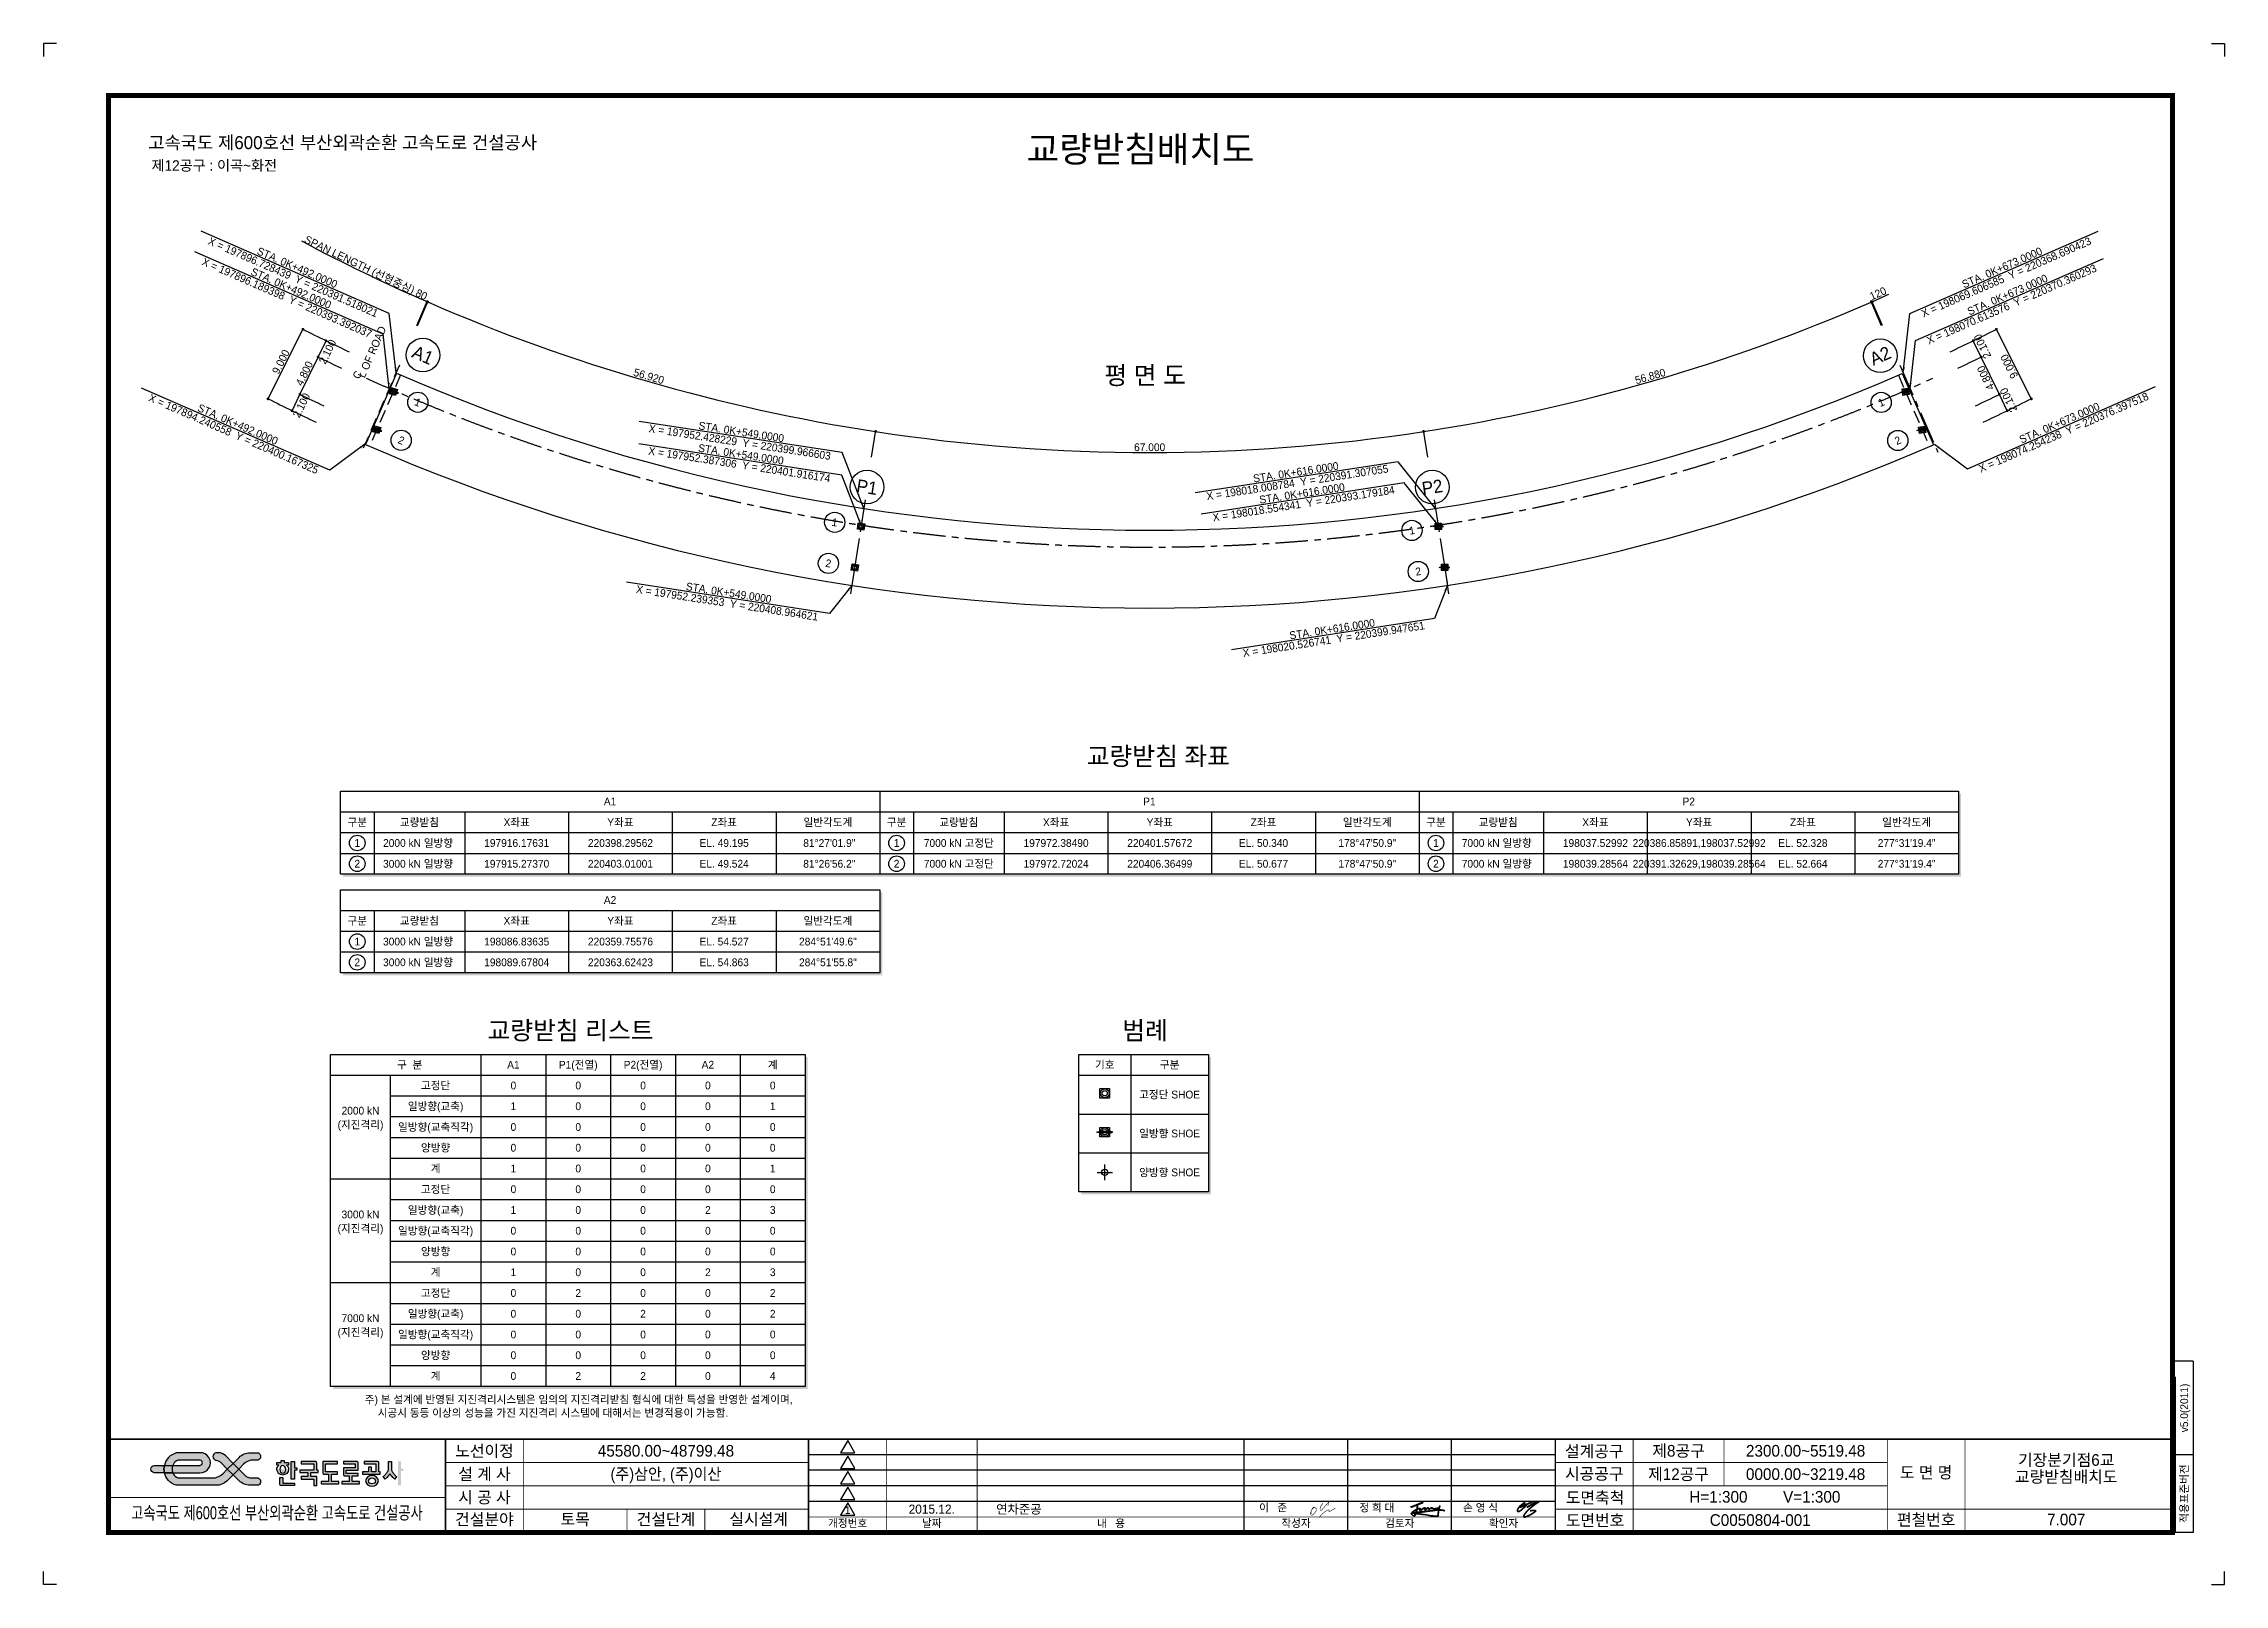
# Model space of a CAD drawing. Header units: feet. Extents: x 778950 to 1031250, y -253464 to -75264.
import ezdxf
from ezdxf.enums import TextEntityAlignment as Align

# ---------------------------------------------------------------- set-up
doc = ezdxf.new("R2010")
doc.units = ezdxf.units.FT
doc.header["$LTSCALE"] = 3000
doc.header["$MEASUREMENT"] = 0
doc.linetypes.add('A-CENTR01', pattern=[2, 1.25, -0.25, 0.25, -0.25])
doc.linetypes.add('A-DASHD01', pattern=[0.75, 0.5, -0.25])
doc.layers.get('0').update_dxf_attribs({"linetype": 'CONTINUOUS'})
for name, color, linetype in [('1', 1, 'CONTINUOUS'), ('5', 5, 'CONTINUOUS'), ('CS-CNTL', 1, 'A-CENTR01'), ('CS-CONC-LEAN', 3, 'CONTINUOUS'), ('CS-CONC-MAJR', 4, 'CONTINUOUS'), ('CS-DIML', 1, 'CONTINUOUS'), ('CS-DIMT', 3, 'CONTINUOUS'), ('CS-MISC', 3, 'CONTINUOUS'), ('CS-SYMB', 3, 'CONTINUOUS'), ('CS-TABL-LIN2', 1, 'CONTINUOUS'), ('CS-TABL-TEX2', 3, 'CONTINUOUS'), ('CX-BORD-LIN1', 4, 'CONTINUOUS'), ('CX-BORD-LIN2', 3, 'CONTINUOUS'), ('CX-BORD-TEX2', 7, 'CONTINUOUS'), ('CX-BORD-TEX3', 6, 'CONTINUOUS'), ('CX-MISC', 2, 'CONTINUOUS'), ('CZ-TEX1', 6, 'CONTINUOUS'), ('CZ-TEX2', 3, 'CONTINUOUS')]:
    doc.layers.add(name, color=color, linetype=linetype)
doc.styles.add('A_STANDARD', font='')
doc.styles.add('TB_TEXT', font='')
doc.styles.add('TB_WBTXT', font='')
doc.styles.add('TB_WMTXT', font='')
doc.styles.get('A_STANDARD').set_extended_font_data('Dotum')
doc.styles.get('TB_TEXT').set_extended_font_data('Dotum')
doc.styles.get('TB_WBTXT').set_extended_font_data('Dotum')
doc.styles.get('TB_WMTXT').set_extended_font_data('Dotum')

msp = doc.modelspace()

# ---------------------------------------------------------------- texts
at = {"layer": 'CS-DIMT', "style": 'A_STANDARD'}
for s, rotation, p in [('X = 197896.728439  Y = 220391.518021', 336.4306, (807997, -101858)), ('X = 198069.606585  Y = 220368.690423', 383.5694, (1005825, -101858)), ('X = 197896.189398  Y = 220393.392037', 336.4306, (807284, -104244)), ('X = 198070.613576  Y = 220370.360293', 383.5694, (1006453, -104994)), ('X = 197894.240558  Y = 220400.167325', 336.4306, (801115, -119988)), ('X = 198074.254238  Y = 220376.397518', 383.5694, (1012467, -119811)), ('X = 197952.428229  Y = 220399.966603', 351.27542, (859557, -120913)), ('X = 197952.387306  Y = 220401.916174', 351.27542, (859519, -123502)), ('X = 198018.008784  Y = 220391.307055', 368.72458, (923932, -125568)), ('X = 198018.554341  Y = 220393.179184', 368.72458, (924649, -128022)), ('X = 197952.239353  Y = 220408.964621', 351.27542, (858101, -139513)), ('X = 198020.526741  Y = 220399.947651', 368.72458, (928136, -143710))]:
    msp.add_text(s, height=900, rotation=rotation, dxfattribs=at).set_placement(p, align=Align.TOP_CENTER)
for s, rotation, p in [('SPAN LENGTH (선형중심) 80', 334.32693, (816046, -101599)), ('STA. 0K+492.0000', 336.4306, (808117, -101583)), ('STA. 0K+673.0000', 383.5694, (1005705, -101583)), ('STA. 0K+492.0000', 336.4306, (807404, -103969)), ('120', 383.84238, (991353, -104569)), ('STA. 0K+673.0000', 383.5694, (1006333, -104719)), ('9.000', 423.30538, (806798, -112257)), ('2.100', 424.08668, (812197, -111090)), ('2.100', 475.91332, (1003665, -110078)), ('4.800', 424.08668, (809518, -113604)), ('56.920', 343.86343, (848852, -114166)), ('56.880', 376.13137, (964952, -114171)), ('4.800', 475.91332, (1004031, -113736)), ('9.000', 476.69462, (1006753, -112393)), ('2.100', 424.08668, (809177, -117294)), ('2.100', 475.91332, (1006676, -116287)), ('STA. 0K+492.0000', 336.4306, (801235, -119713)), ('STA. 0K+673.0000', 383.5694, (1012347, -119536)), ('STA. 0K+549.0000', 351.27542, (859602, -120617)), ('STA. 0K+549.0000', 351.27542, (859564, -123206)), ('67.000', 360, (906911, -122396)), ('STA. 0K+616.0000', 368.72458, (923886, -125272)), ('STA. 0K+616.0000', 368.72458, (924604, -127725)), ('STA. 0K+549.0000', 351.27542, (858147, -139216)), ('STA. 0K+616.0000', 368.72458, (928090, -143414))]:
    msp.add_text(s, height=900, rotation=rotation, dxfattribs=at).set_placement(p, align=Align.CENTER)
for s, p in [('L OF ROAD', (816081, -114011)), ('C', (815486, -114140))]:
    msp.add_text(s, height=900, rotation=66.4306, dxfattribs=at).set_placement(p)
at = {"layer": 'CS-SYMB', "style": 'A_STANDARD'}
for s, rotation, p in [('1', 336.4306, (822059, -117157)), ('1', 383.5694, (991726, -117172)), ('2', 336.4306, (820140, -121556)), ('2', 383.5694, (993645, -121572)), ('1', 351.27542, (870402, -131076)), ('1', 368.72458, (937326, -132011)), ('2', 351.27542, (869674, -135820)), ('2', 368.72458, (938054, -136755))]:
    msp.add_text(s, height=900, rotation=rotation, dxfattribs=at).set_placement(p, align=Align.CENTER)
at = {"layer": 'CS-TABL-TEX2', "style": 'A_STANDARD'}
for s, p in [('A1', (844484, -162918)), ('P1', (906884, -162918)), ('P2', (969284, -162918)), ('구분', (815234, -165318)), ('교량받침', (822434, -165318)), ('X좌표', (833684, -165318)), ('Y좌표', (845684, -165318)), ('Z좌표', (857684, -165318)), ('일반각도계', (869684, -165318)), ('구분', (877634, -165318)), ('교량받침', (884834, -165318)), ('X좌표', (896084, -165318)), ('Y좌표', (908084, -165318)), ('Z좌표', (920084, -165318)), ('일반각도계', (932084, -165318)), ('구분', (940034, -165318)), ('교량받침', (947234, -165318)), ('X좌표', (958484, -165318)), ('Y좌표', (970484, -165318)), ('Z좌표', (982484, -165318)), ('일반각도계', (994484, -165318)), ('1', (815234, -167718)), ('2000 kN 일방향 ', (822434, -167718)), ('197916.17631', (833684, -167718)), ('220398.29562', (845684, -167718)), ('EL. 49.195', (857684, -167718)), (' 81°27\'01.9"', (869684, -167718)), ('1', (877634, -167718)), ('7000 kN 고정단', (884834, -167718)), ('197972.38490', (896084, -167718)), ('220401.57672', (908084, -167718)), ('EL. 50.340', (920084, -167718)), ('178°47\'50.9"', (932084, -167718)), ('1', (940034, -167718)), ('7000 kN 일방향 ', (947234, -167718)), ('198037.52992', (958484, -167718)), ('220386.85891,198037.52992', (970484, -167718)), ('EL. 52.328', (982484, -167718)), ('277°31\'19.4"', (994484, -167718)), ('2', (815234, -170118)), ('3000 kN 일방향 ', (822434, -170118)), ('197915.27370', (833684, -170118)), ('220403.01001', (845684, -170118)), ('EL. 49.524', (857684, -170118)), (' 81°26\'56.2"', (869684, -170118)), ('2', (877634, -170118)), ('7000 kN 고정단', (884834, -170118)), ('197972.72024', (896084, -170118)), ('220406.36499', (908084, -170118)), ('EL. 50.677', (920084, -170118)), ('178°47\'50.9"', (932084, -170118)), ('2', (940034, -170118)), ('7000 kN 일방향 ', (947234, -170118)), ('198039.28564', (958484, -170118)), ('220391.32629,198039.28564', (970484, -170118)), ('EL. 52.664', (982484, -170118)), ('277°31\'19.4"', (994484, -170118)), ('A2', (844484, -174318)), ('구분', (815234, -176718)), ('교량받침', (822434, -176718)), ('X좌표', (833684, -176718)), ('Y좌표', (845684, -176718)), ('Z좌표', (857684, -176718)), ('일반각도계', (869684, -176718)), ('1', (815234, -179118)), ('3000 kN 일방향 ', (822434, -179118)), ('198086.83635', (833684, -179118)), ('220359.75576', (845684, -179118)), ('EL. 54.527', (857684, -179118)), ('284°51\'49.6"', (869684, -179118)), ('2', (815234, -181518)), ('3000 kN 일방향 ', (822434, -181518)), ('198089.67804', (833684, -181518)), ('220363.62423', (845684, -181518)), ('EL. 54.863', (857684, -181518)), ('284°51\'55.8"', (869684, -181518)), ('구  분', (821301, -193363)), ('A1', (833301, -193363)), ('P1(전열)', (840801, -193363)), ('P2(전열)', (848301, -193363)), ('A2', (855801, -193363)), ('계', (863301, -193363)), ('고정단', (824301, -195763)), ('0', (833301, -195763)), ('0', (840801, -195763)), ('0', (848301, -195763)), ('0', (855801, -195763)), ('0', (863301, -195763)), ('2000 kN', (815613, -198679)), ('일방향(교축)', (824301, -198163)), ('1', (833301, -198163)), ('0', (840801, -198163)), ('0', (848301, -198163)), ('0', (855801, -198163)), ('1', (863301, -198163)), ('(지진격리)', (815613, -200299)), ('일방향(교축직각)', (824301, -200563)), ('0', (833301, -200563)), ('0', (840801, -200563)), ('0', (848301, -200563)), ('0', (855801, -200563)), ('0', (863301, -200563)), ('양방향', (824301, -202963)), ('0', (833301, -202963)), ('0', (840801, -202963)), ('0', (848301, -202963)), ('0', (855801, -202963)), ('0', (863301, -202963)), ('계', (824301, -205363)), ('1', (833301, -205363)), ('0', (840801, -205363)), ('0', (848301, -205363)), ('0', (855801, -205363)), ('1', (863301, -205363)), ('고정단', (824301, -207763)), ('0', (833301, -207763)), ('0', (840801, -207763)), ('0', (848301, -207763)), ('0', (855801, -207763)), ('0', (863301, -207763)), ('(지진격리)', (815613, -212299)), ('3000 kN', (815613, -210679)), ('일방향(교축)', (824301, -210163)), ('1', (833301, -210163)), ('0', (840801, -210163)), ('0', (848301, -210163)), ('2', (855801, -210163)), ('3', (863301, -210163)), ('일방향(교축직각)', (824301, -212563)), ('양방향', (824301, -214963)), ('0', (833301, -212563)), ('0', (840801, -212563)), ('0', (848301, -212563)), ('0', (855801, -212563)), ('0', (863301, -212563)), ('계', (824301, -217363)), ('0', (833301, -214963)), ('1', (833301, -217363)), ('0', (840801, -214963)), ('0', (840801, -217363)), ('0', (848301, -214963)), ('0', (848301, -217363)), ('0', (855801, -214963)), ('2', (855801, -217363)), ('3', (863301, -217363)), ('0', (863301, -214963)), ('고정단', (824301, -219763)), ('0', (833301, -219763)), ('2', (840801, -219763)), ('0', (848301, -219763)), ('0', (855801, -219763)), ('2', (863301, -219763)), ('일방향(교축)', (824301, -222163)), ('0', (833301, -222163)), ('0', (840801, -222163)), ('2', (848301, -222163)), ('0', (855801, -222163)), ('2', (863301, -222163)), ('(지진격리)', (815613, -224299)), ('7000 kN', (815613, -222679)), ('일방향(교축직각)', (824301, -224563)), ('0', (833301, -224563)), ('0', (840801, -224563)), ('0', (848301, -224563)), ('0', (855801, -224563)), ('0', (863301, -224563)), ('양방향', (824301, -226963)), ('0', (833301, -226963)), ('0', (840801, -226963)), ('0', (848301, -226963)), ('0', (855801, -226963)), ('0', (863301, -226963)), ('계', (824301, -229363)), ('0', (833301, -229363)), ('2', (840801, -229363)), ('2', (848301, -229363)), ('0', (855801, -229363)), ('4', (863301, -229363))]:
    msp.add_text(s, height=900, dxfattribs=at).set_placement(p, align=Align.MIDDLE_CENTER)
for s, p in [('기호', (901721, -193813)), ('구분', (909221, -193813)), ('고정단 SHOE', (909221, -197263)), ('일방향 SHOE', (909221, -201763)), ('양방향 SHOE', (909221, -206263)), ('주) 본 설계에 반영된 지진격리시스템은 임의의 지진격리받침 형식에 대한 특성을 반영한 설계이며,', (840853, -232529)), ('시공시 동등 이상의 성능을 가진 지진격리 시스템에 대해서는 변경적용이 가능함.', (837877, -234075))]:
    msp.add_text(s, height=900, dxfattribs=at).set_placement(p, align=Align.CENTER)
at = {"layer": 'CX-BORD-TEX3', "style": 'TB_TEXT'}
for s, p in [('이   준', (921196, -244565)), ('정 희 대', (933196, -244565)), ('손 영 식', (945196, -244565))]:
    msp.add_text(s, height=900, dxfattribs=at).set_placement(p, align=Align.MIDDLE)
at = {"layer": 'CZ-TEX1', "style": 'A_STANDARD'}
for s, p in [('평 면 도', (906393, -114676)), ('교량받침 좌표', (907915, -158723)), ('교량받침 리스트', (839907, -190449)), ('범례', (906371, -190449))]:
    msp.add_text(s, height=2100, dxfattribs=at).set_placement(p, align=Align.CENTER)
at = {"layer": 'CZ-TEX2', "style": 'A_STANDARD'}
for s, rotation, p in [('A1', 336.4306, (822527, -111972)), ('A2', 383.5694, (991735, -112049)), ('P1', 351.27542, (874101, -127293)), ('P2', 368.72458, (939720, -127293))]:
    msp.add_text(s, height=1500, rotation=rotation, dxfattribs=at).set_placement(p, align=Align.CENTER)

# ---------------------------------------------------------------- blocks, each defined once
blk = doc.blocks.new('CXGLOGO-EX흑백')
h = blk.add_hatch(color=256)
h.paths.add_polyline_path([(12.63, 2.93), (13.94, 2.93, 0.130785), (14.2, 3, 0.568608), (14.23, 5.18, 0.139223), (13.96, 5.26), (11.43, 5.26, 0.198912), (7.89, 3.79), (5.96, 1.87), (7.79, 0.04), (9.3, 1.55, -0.198912)])
h.paths.add_polyline_path([(5.96, -1.79), (4.13, 0.04), (2.64, -1.46, -0.198912), (-0.68, -2.83), (-11.36, -2.83, -0.149968), (-12.24, -2.56, -0.149163), (-13.39, -1.14), (-16.1, -1.14, 0.278403), (-12.27, -5.13, 0.065939), (-11.87, -5.18), (0.62, -5.18, 0.198912), (3.94, -3.81)])
h.paths.add_polyline_path([(-16.1, 1.21), (-19.37, 1.21, 0.888889), (-19.37, -1.14), (-16.1, -1.14, -0.111111)])
h.paths.add_polyline_path([(-11.36, 2.91), (-4.68, 2.91, -0.057559), (-4.56, 2.9, -0.792918), (-4.56, 1.23, -0.057559), (-4.68, 1.21), (-13.39, 1.21, 0.193915), (-13.39, -1.14), (-4.74, -1.14, 1.071754), (-4.74, 5.26), (-11.87, 5.26, 0.065939), (-12.27, 5.21, 0.278403), (-16.1, 1.21), (-13.39, 1.21, -0.149163), (-12.24, 2.64, -0.149968)])
h = blk.add_hatch(color=256)
h.paths.add_polyline_path([(5.96, 1.87), (4.13, 0.04), (5.96, -1.79), (7.79, 0.04)])
h.paths.add_polyline_path([(-13.39, 1.21), (-16.1, 1.21, 0.111111), (-16.1, -1.14), (-13.39, -1.14, -0.193915)])
h = blk.add_hatch(color=256)
h.paths.add_polyline_path([(3.49, 4.34, 0.198912), (1.27, 5.26), (0.48, 5.26, 0.833808), (0.38, 2.93, -0.177326), (2.18, 1.99), (4.13, 0.04), (5.96, 1.87)])
h.paths.add_polyline_path([(9.74, -1.92), (7.79, 0.04), (5.96, -1.79), (7.89, -3.71, 0.198912), (11.43, -5.18), (13.94, -5.18, 0.129219), (14.2, -5.12, 0.604319), (14.13, -2.89, 0.11379), (13.9, -2.83), (11.96, -2.83, -0.198912)])
h = blk.add_hatch(color=256)
edge = h.paths.add_edge_path()
edge.add_line((55.91, 2.5), (56.86, 2.5))
edge.add_line((56.86, 2.5), (56.86, 0.09))
edge.add_arc((58.53, 0.09), 1.68, 180, 195.40835)
edge.add_arc((58.47, 0.08), 1.62, 195.40835, 211.40699)
edge.add_arc((62.73, 2.67), 6.6, 211.40699, 220.88462)
edge.add_arc((62.66, 2.61), 6.51, 220.88462, 230.49861)
edge.add_line((58.52, -2.41), (57.95, -3.23))
edge.add_arc((62.64, 2.48), 7.39, 221.3708, 230.56833, ccw=False)
edge.add_arc((62.86, 2.67), 7.69, 212.52838, 221.37282, ccw=False)
edge.add_arc((49.9, 2.67), 7.69, 318.62717, 327.47163, ccw=False)
edge.add_arc((50.12, 2.48), 7.39, 309.43168, 318.62919, ccw=False)
edge.add_line((54.82, -3.23), (54.24, -2.41))
edge.add_arc((50.17, 2.55), 6.42, 309.43551, 319.18126)
edge.add_arc((49.96, 2.73), 6.69, 319.17872, 328.52967)
edge.add_arc((54.29, 0.07), 1.61, 328.57646, 344.60819)
edge.add_arc((54.23, 0.09), 1.67, 344.57291, 360.01873)
edge.add_line((55.91, 0.09), (55.91, 2.5))
edge = h.paths.add_edge_path()
edge.add_arc((22.07, -0.1), 1.77, 0.34469, 51.80654, ccw=False)
edge.add_arc((21.99, -0.04), 1.86, 268.63901, 358.48882, ccw=False)
edge.add_arc((21.9, -0.04), 1.86, 181.49526, 271.37691, ccw=False)
edge.add_arc((21.82, -0.1), 1.77, 128.19451, 179.65427, ccw=False)
edge.add_line((20.72, 1.3), (20.04, 1.3))
edge.add_line((20.04, 1.3), (20.04, 2.11))
edge.add_line((20.04, 2.11), (21.47, 2.11))
edge.add_line((21.47, 2.11), (21.47, 2.75))
edge.add_line((21.47, 2.75), (22.42, 2.75))
edge.add_line((22.42, 2.75), (22.42, 2.11))
edge.add_line((22.42, 2.11), (23.84, 2.11))
edge.add_line((23.84, 2.11), (23.84, 1.3))
edge.add_line((23.84, 1.3), (23.17, 1.3))
h.paths.add_polyline_path([(60.66, 0.17), (60.66, -0.6), (59.94, -0.6), (59.94, -5.25), (58.99, -5.25), (58.99, 2.5), (59.94, 2.5), (59.94, 0.17)])
edge = h.paths.add_edge_path()
edge.add_line((48.07, 2.5), (48.07, 1.72))
edge.add_line((48.07, 1.72), (51.87, 1.72))
edge.add_line((51.87, 1.72), (51.87, -0.86))
edge.add_line((51.87, -0.86), (50.44, -0.86))
edge.add_line((50.44, -0.86), (50.44, 0.69))
edge.add_line((50.44, 0.69), (49.49, 0.69))
edge.add_line((49.49, 0.69), (49.49, -0.86))
edge.add_line((49.49, -0.86), (47.59, -0.86))
edge.add_line((47.59, -0.86), (47.59, -1.63))
edge.add_line((47.59, -1.63), (53.29, -1.63))
edge.add_line((53.29, -1.63), (53.29, -0.86))
edge.add_line((53.29, -0.86), (52.82, -0.86))
edge.add_line((52.82, -0.86), (52.82, 1.98))
edge.add_arc((52.27, 1.98), 0.549, 360, 400.6008)
edge.add_arc((52.34, 2.04), 0.455, 40.6008, 89.66109)
edge.add_line((52.34, 2.5), (48.07, 2.5))
edge = h.paths.add_edge_path()
edge.add_line((41.42, 2.5), (41.42, 1.72))
edge.add_line((41.42, 1.72), (45.22, 1.72))
edge.add_line((45.22, 1.72), (45.22, 0.43))
edge.add_line((45.22, 0.43), (41.42, 0.43))
edge.add_line((41.42, 0.43), (41.42, -1.63))
edge.add_arc((41.97, -1.63), 0.549, 180, 220.6008)
edge.add_arc((41.9, -1.7), 0.455, 220.6008, 269.66109)
edge.add_line((41.89, -2.15), (43.32, -2.15))
edge.add_line((43.32, -2.15), (43.32, -3.96))
edge.add_line((43.32, -3.96), (40.94, -3.96))
edge.add_line((40.94, -3.96), (40.94, -4.73))
edge.add_line((40.94, -4.73), (46.64, -4.73))
edge.add_line((46.64, -4.73), (46.64, -3.96))
edge.add_line((46.64, -3.96), (44.27, -3.96))
edge.add_line((44.27, -3.96), (44.27, -2.15))
edge.add_line((44.27, -2.15), (46.17, -2.15))
edge.add_line((46.17, -2.15), (46.17, -1.38))
edge.add_line((46.17, -1.38), (42.37, -1.38))
edge.add_line((42.37, -1.38), (42.37, -0.34))
edge.add_line((42.37, -0.34), (46.17, -0.34))
edge.add_line((46.17, -0.34), (46.17, 1.98))
edge.add_arc((45.62, 1.98), 0.549, 360, 400.6008)
edge.add_arc((45.69, 2.04), 0.455, 40.6008, 89.66109)
edge.add_line((45.69, 2.5), (41.42, 2.5))
edge = h.paths.add_edge_path()
edge.add_line((39.52, 2.5), (34.77, 2.5))
edge.add_line((34.77, 2.5), (34.77, -1.12))
edge.add_arc((35.32, -1.12), 0.549, 180, 220.6008)
edge.add_arc((35.25, -1.18), 0.455, 220.6008, 269.66109)
edge.add_line((35.24, -1.63), (36.67, -1.63))
edge.add_line((36.67, -1.63), (36.67, -3.96))
edge.add_line((36.67, -3.96), (34.29, -3.96))
edge.add_line((34.29, -3.96), (34.29, -4.73))
edge.add_line((34.29, -4.73), (39.99, -4.73))
edge.add_line((39.99, -4.73), (39.99, -3.96))
edge.add_line((39.99, -3.96), (37.62, -3.96))
edge.add_line((37.62, -3.96), (37.62, -1.63))
edge.add_line((37.62, -1.63), (39.52, -1.63))
edge.add_line((39.52, -1.63), (39.52, -0.86))
edge.add_line((39.52, -0.86), (35.72, -0.86))
edge.add_line((35.72, -0.86), (35.72, 1.72))
edge.add_line((35.72, 1.72), (39.52, 1.72))
edge.add_line((39.52, 1.72), (39.52, 2.5))
edge = h.paths.add_edge_path()
edge.add_line((31.92, -5.25), (32.87, -5.25))
edge.add_line((32.87, -5.25), (32.87, -2.41))
edge.add_line((32.87, -2.41), (30.97, -2.41))
edge.add_line((30.97, -2.41), (30.97, -1.12))
edge.add_line((30.97, -1.12), (33.34, -1.12))
edge.add_line((33.34, -1.12), (33.34, -0.34))
edge.add_line((33.34, -0.34), (32.87, -0.34))
edge.add_line((32.87, -0.34), (32.87, 1.98))
edge.add_arc((32.32, 1.98), 0.549, 360, 400.6008)
edge.add_arc((32.39, 2.04), 0.455, 40.6008, 89.66109)
edge.add_line((32.39, 2.5), (27.88, 2.5))
edge.add_line((27.88, 2.5), (27.88, 1.72))
edge.add_line((27.88, 1.72), (31.92, 1.72))
edge.add_line((31.92, 1.72), (31.92, -0.34))
edge.add_line((31.92, -0.34), (27.41, -0.34))
edge.add_line((27.41, -0.34), (27.41, -1.12))
edge.add_line((27.41, -1.12), (30.02, -1.12))
edge.add_line((30.02, -1.12), (30.02, -2.41))
edge.add_line((30.02, -2.41), (27.88, -2.41))
edge.add_line((27.88, -2.41), (27.88, -3.18))
edge.add_line((27.88, -3.18), (31.92, -3.18))
edge.add_line((31.92, -3.18), (31.92, -5.25))
edge = h.paths.add_edge_path()
edge.add_line((25.74, -5.25), (21.47, -5.25))
edge.add_arc((21.47, -4.8), 0.449, 220.2619, 270, ccw=False)
edge.add_arc((21.55, -4.73), 0.558, 180.33891, 220.2619, ccw=False)
edge.add_arc((195.56, -3.7), 174.57, 179.66109, 180.33891, ccw=False)
edge.add_line((20.99, -2.67), (21.94, -2.67))
edge.add_line((21.94, -2.67), (21.94, -4.47))
edge.add_line((21.94, -4.47), (25.74, -4.47))
edge.add_line((25.74, -4.47), (25.74, -5.25))
edge = h.paths.add_edge_path(flags=16)
edge.add_ellipse((50.6, -3.77), major_axis=(-1.11, 0), ratio=0.86651, start_angle=0, end_angle=360)
edge = h.paths.add_edge_path()
edge.add_ellipse((50.6, -3.77), major_axis=(2.06, 0), ratio=0.842916, start_angle=0, end_angle=360, ccw=False)
h.paths.add_polyline_path([(26.46, 0.43), (26.46, -0.34), (25.74, -0.34), (25.74, -3.18), (24.67, -3.18), (24.67, 2.5), (25.74, 2.5), (25.74, 0.43)])
edge = h.paths.add_edge_path(flags=16)
edge.add_ellipse((21.94, -0.09), major_axis=(0, 1.22), ratio=0.776497, start_angle=0, end_angle=360, ccw=False)
for points in [[(-19.37, -1.14, -0.888889), (-19.37, 1.21), (-16.1, 1.21, 0.111111), (-16.1, -1.14)], [(-16.1, 1.21), (-13.39, 1.21, 0.193915), (-13.39, -1.14), (-16.1, -1.14, -0.111111)], [(5.96, -1.79), (3.94, -3.81, -0.198912), (0.62, -5.18), (-11.87, -5.18, -0.065939), (-12.27, -5.13, -0.278403), (-16.1, -1.14), (-13.39, -1.14, 0.149163), (-12.24, -2.56, 0.149968), (-11.36, -2.83), (-0.68, -2.83, 0.198912), (2.64, -1.46), (4.13, 0.04)], [(14.2, 3, -0.130785), (13.94, 2.93), (12.63, 2.93, 0.198912), (9.3, 1.55), (7.79, 0.04), (5.96, 1.87), (7.89, 3.79, -0.198912), (11.43, 5.26), (13.96, 5.26, -0.139223), (14.23, 5.18, -0.568608)], [(7.79, 0.04), (9.74, -1.92, 0.198912), (11.96, -2.83), (13.9, -2.83, -0.11379), (14.13, -2.89, -0.604319), (14.2, -5.12, -0.129219), (13.94, -5.18), (11.43, -5.18, -0.198912), (7.89, -3.71), (5.96, -1.79)]]:
    blk.add_lwpolyline(points, format="xyb", close=True)
for points in [[(-11.36, 2.91, 0.149968), (-12.24, 2.64, 0.149163), (-13.39, 1.21, 0.193915), (-13.39, -1.14), (-4.74, -1.14, 1.071754), (-4.74, 5.26), (-11.87, 5.26, 0.065939), (-12.27, 5.21, 0.278403), (-16.1, 1.21), (-13.39, 1.21), (-4.68, 1.21, 0.057559), (-4.56, 1.23, 0.792918), (-4.56, 2.9, 0.057559), (-4.68, 2.91), (-11.36, 2.91)], [(0.38, 2.93, -0.177326), (2.18, 1.99), (4.13, 0.04), (5.96, 1.87), (3.49, 4.34, 0.198912), (1.27, 5.26), (0.48, 5.26, 0.87142), (0.48, 2.91)], [(23.17, 1.3, -0.228396), (23.84, -0.09, -0.413446), (21.94, -1.89, -0.413609), (20.04, -0.09, -0.228387), (20.72, 1.3), (20.04, 1.3), (20.04, 2.11), (21.47, 2.11), (21.47, 2.75), (22.42, 2.75), (22.42, 2.11), (23.84, 2.11), (23.84, 1.3), (23.17, 1.3)], [(31.92, -5.25), (32.87, -5.25), (32.87, -2.41), (30.97, -2.41), (30.97, -1.12), (33.34, -1.12), (33.34, -0.34), (32.87, -0.34), (32.87, 1.98, 0.179031), (32.74, 2.34, 0.217397), (32.39, 2.5), (27.88, 2.5), (27.88, 1.72), (31.92, 1.72), (31.92, -0.34), (27.41, -0.34), (27.41, -1.12), (30.02, -1.12), (30.02, -2.41), (27.88, -2.41), (27.88, -3.18), (31.92, -3.18), (31.92, -5.25)], [(39.52, 2.5), (34.77, 2.5), (34.77, -1.12, 0.179031), (34.9, -1.48, 0.217397), (35.24, -1.63), (36.67, -1.63), (36.67, -3.96), (34.29, -3.96), (34.29, -4.73), (39.99, -4.73), (39.99, -3.96), (37.62, -3.96), (37.62, -1.63), (39.52, -1.63), (39.52, -0.86), (35.72, -0.86), (35.72, 1.72), (39.52, 1.72), (39.52, 2.5)], [(41.42, 2.5), (41.42, 1.72), (45.22, 1.72), (45.22, 0.43), (41.42, 0.43), (41.42, -1.63, 0.179031), (41.55, -1.99, 0.217397), (41.89, -2.15), (43.32, -2.15), (43.32, -3.96), (40.94, -3.96), (40.94, -4.73), (46.64, -4.73), (46.64, -3.96), (44.27, -3.96), (44.27, -2.15), (46.17, -2.15), (46.17, -1.38), (42.37, -1.38), (42.37, -0.34), (46.17, -0.34), (46.17, 1.98, 0.179031), (46.04, 2.34, 0.217397), (45.69, 2.5), (41.42, 2.5)], [(48.07, 2.5), (48.07, 1.72), (51.87, 1.72), (51.87, -0.86), (50.44, -0.86), (50.44, 0.69), (49.49, 0.69), (49.49, -0.86), (47.59, -0.86), (47.59, -1.63), (53.29, -1.63), (53.29, -0.86), (52.82, -0.86), (52.82, 1.98, 0.179031), (52.69, 2.34, 0.217397), (52.34, 2.5), (48.07, 2.5)], [(55.91, 2.5), (56.86, 2.5), (56.86, 0.09, 0.067333), (56.92, -0.35, 0.069921), (57.09, -0.77, 0.041378), (57.74, -1.65, 0.041974), (58.52, -2.41), (57.95, -3.23, -0.040153), (57.09, -2.41, -0.03861), (56.38, -1.46, -0.03861), (55.67, -2.41, -0.040153), (54.82, -3.23), (54.24, -2.41, 0.042549), (55.02, -1.65, 0.040824), (55.67, -0.77, 0.070066), (55.85, -0.35, 0.067497), (55.91, 0.09), (55.91, 2.5)], [(25.74, -5.25), (21.47, -5.25, -0.220496), (21.13, -5.09, -0.175981), (20.99, -4.73, -0.002958), (20.99, -2.67), (21.94, -2.67), (21.94, -4.47), (25.74, -4.47), (25.74, -5.25)]]:
    blk.add_lwpolyline(points, format="xyb")
blk.add_lwpolyline([(5.96, 1.87), (7.79, 0.04), (5.96, -1.79), (4.13, 0.04), (5.96, 1.87)])
blk.add_lwpolyline([(26.46, 0.43), (26.46, -0.34), (25.74, -0.34), (25.74, -3.18), (24.67, -3.18), (24.67, 2.5), (25.74, 2.5), (25.74, 0.43)], close=True)
at = {"extrusion": (0, 0, -1)}
blk.add_ellipse((21.94, -0.09), major_axis=(0, 1.22), ratio=0.776497, start_param=3.141593, end_param=9.424778, dxfattribs=at)
blk.add_ellipse((50.6, -3.77), major_axis=(2.06, 0), ratio=0.842916, dxfattribs=at)
blk.add_ellipse((50.6, -3.77), major_axis=(-1.11, 0), ratio=0.86651)
blk = doc.blocks.new('CXBLKA1-KHCA')
at = {"layer": 'CX-BORD-LIN1', "const_width": 2}
blk.add_lwpolyline([(796, 0), (0, 0), (0, 554), (796, 554)], close=True, dxfattribs=at)
at = {"layer": 'CX-BORD-LIN1'}
for points, const_width in [([(796, 36), (0, 36)], 0.6), ([(130, 0), (130, 36)], 0.6), ([(160, 0), (160, 36)], 0.3), ([(270, 0), (270, 36)], 0.6), ([(300, 0), (300, 36)], 0.3), ([(335, 0), (335, 36)], 0.3), ([(558, 0), (558, 36)], 0.6), ([(686, 0), (686, 36)], 0.3), ([(558, 6), (270, 6)], 0.2)]:
    blk.add_lwpolyline(points, dxfattribs=dict(at, const_width=const_width))
for points in [[(285.08, 35.47), (282.34, 30.71), (287.83, 30.71)], [(285.08, 29.47), (282.34, 24.71), (287.83, 24.71)], [(285.08, 23.47), (282.34, 18.71), (287.83, 18.71)], [(285.08, 17.47), (282.34, 12.71), (287.83, 12.71)], [(285.08, 11.47), (282.34, 6.71), (287.83, 6.71)]]:
    blk.add_lwpolyline(points, close=True, dxfattribs=at)
for points in [[(438, 0), (438, 36)], [(478, 0), (478, 36)], [(518, 0), (518, 36)]]:
    blk.add_lwpolyline(points, dxfattribs=at)
at = {"layer": 'CX-BORD-LIN2'}
for p, q in [((804, 66.03), (796, 66.03)), ((797, 60), (797, 0)), ((804, 66.03), (804, 0)), ((558, 30), (270, 30)), ((804, 30), (796, 30)), ((804, 0), (797, 0))]:
    blk.add_line(p, q, dxfattribs=at)
at = {"layer": 'CX-BORD-LIN2', "const_width": 0.3}
for points in [[(588, 0), (588, 36)], [(623, 18), (623, 36)], [(716, 0), (716, 36)], [(270, 27), (130, 27)], [(686, 27), (558, 27)], [(270, 18), (130, 18)], [(686, 18), (558, 18)], [(130, 13.5), (0, 13.5)], [(270, 9), (130, 9)], [(200, 0), (200, 9)], [(230, 0), (230, 9)], [(796, 9), (558, 9)]]:
    blk.add_lwpolyline(points, dxfattribs=at)
at = {"layer": 'CX-BORD-LIN2'}
for points in [[(558, 24), (270, 24)], [(558, 18), (270, 18)], [(558, 12), (270, 12)]]:
    blk.add_lwpolyline(points, dxfattribs=at)
at = {"layer": 'CX-MISC'}
blk.add_line((811, 574), (816, 574), dxfattribs=at)
for points in [[(-20, 574), (-25, 574), (-25, 569)], [(811, 574), (816, 574), (816, 569)], [(-20, -20), (-25, -20), (-25, -15)], [(811, -20), (816, -20), (816, -15)]]:
    blk.add_lwpolyline(points, dxfattribs=at)
at = {"layer": 'CX-MISC', "xscale": 1.2, "yscale": 1.2}
blk.add_blockref('CXGLOGO-EX흑백', (40.89, 24.42), dxfattribs=at)
at = {"layer": 'CX-BORD-LIN1', "style": 'TB_TEXT'}
for tag, height, p in [('TR_RNUM5', 3, (285.11, 32.64)), ('TR_RDAT5', 3.5, (317.5, 33)), ('TR_DGN5', 3.5, (451.12, 33)), ('TR_CHK5', 3.5, (491.12, 33)), ('TR_APP5', 3.5, (531.12, 33)), ('TR_RNUM4', 3, (285.11, 26.64)), ('TR_RDAT4', 3.5, (317.5, 27)), ('TR_DGN4', 3.5, (451.12, 27)), ('TR_CHK4', 3.5, (491.12, 27)), ('TR_APP4', 3.5, (531.12, 27)), ('TR_RNUM3', 3, (285.11, 20.64)), ('TR_RDAT3', 3.5, (317.5, 21)), ('TR_DGN3', 3.5, (451.12, 21)), ('TR_CHK3', 3.5, (491.12, 21)), ('TR_APP3', 3.5, (531.12, 21)), ('TR_RNUM2', 3, (285.11, 14.64)), ('TR_RNUM1', 3, (285.11, 8.64)), ('TR_RDAT2', 3.5, (317.5, 15)), ('TR_RDAT1', 3.5, (317.5, 9)), ('TR_DGN2', 3.5, (451.12, 15)), ('TR_DGN1', 3.5, (451.12, 9)), ('TR_CHK2', 3.5, (491.12, 15)), ('TR_CHK1', 3.5, (491.12, 9)), ('TR_APP2', 3.5, (531.12, 15)), ('TR_APP1', 3.5, (531.12, 9))]:
    blk.add_attdef(tag, text='', height=height, dxfattribs=at).set_placement(p, align=Align.MIDDLE_CENTER)
for tag, p in [('TR_RCON5', (342.3, 33)), ('TR_RCON4', (342.3, 27)), ('TR_RCON3', (342.3, 21)), ('TR_RCON2', (342.3, 15)), ('TR_RCON1', (342.3, 9))]:
    blk.add_attdef(tag, text='', height=3.5, dxfattribs=at).set_placement(p, align=Align.MIDDLE_LEFT)
at = {"layer": 'CX-BORD-LIN2', "style": 'TB_TEXT'}
blk.add_text('적용표준버전', height=3, rotation=90, dxfattribs=at).set_placement((800.5, 15), align=Align.MIDDLE_CENTER)
blk.add_attdef('TD_VERSION', text='', height=3, rotation=90, dxfattribs=at).set_placement((800.5, 48.01), align=Align.MIDDLE_CENTER)
at = {"layer": 'CX-BORD-TEX2', "style": 'TB_WMTXT'}
for tag, height, p in [('TB_CNAME', 5, (15.34, 531.83)), ('TB_CSCOP', 4, (16.63, 523.83))]:
    blk.add_attdef(tag, text='', height=height, dxfattribs=at).set_placement(p, align=Align.BOTTOM_LEFT)
at = {"layer": 'CX-BORD-TEX2', "style": 'TB_WBTXT'}
for tag, height, p in [('TB_MTITIL', 10, (398, 533.33)), ('TB_STITL', 7, (398, 518.33))]:
    blk.add_attdef(tag, text='', height=height, dxfattribs=at).set_placement(p, align=Align.MIDDLE_CENTER)
at = {"layer": 'CX-BORD-TEX3', "style": 'TB_TEXT'}
for s, height, p in [('노선이정', 4.5, (145.03, 31.46)), ('설계공구', 4.5, (573, 31.36)), ('설 계 사', 4.5, (145, 22.59)), ('시공공구', 4.5, (573, 22.69)), ('도 면 명', 4.5, (701, 23.19)), ('시 공 사', 4.5, (145, 13.59)), ('도면축척', 4.5, (573.29, 13.51)), ('건설분야', 4.5, (145, 5.13)), ('건설단계', 4.5, (215, 5.13)), ('개정번호', 3, (285.08, 3.66)), ('날짜', 3, (317.5, 3.66)), ('내   용', 3, (386.64, 3.58)), ('작성자', 3, (458, 3.66)), ('검토자', 3, (498, 3.66)), ('확인자', 3, (538, 3.66)), ('도면번호', 4.5, (573.29, 4.79)), ('편철번호', 4.5, (701, 5))]:
    blk.add_text(s, height=height, dxfattribs=at).set_placement(p, align=Align.MIDDLE)
for tag, height, p in [('TD_LNDST', 4.5, (215, 31.5)), ('TD_DSECT', 4.5, (605.5, 31.5)), ('TD_DDIST', 4.5, (654.5, 31.5)), ('TD_DNAME_TOP', 4.5, (755, 27.96)), ('TD_CSECT', 4.5, (605.5, 22.5)), ('TD_CDIST', 4.5, (654.5, 22.5)), ('TD_DNAME_MAIN', 4.5, (755, 21.47)), ('TD_CCOMP', 4.5, (215, 13.59)), ('TD_HSCAL', 4.5, (620.88, 13.75)), ('TD_VSCAL', 4.5, (656.86, 13.75)), ('TD_DNAME_BOT', 3, (755, 15.25)), ('TD_FIELD', 4.5, (180, 5.13)), ('TD_CSTEP', 4.5, (250.74, 5.13)), ('TD_DWGCODE', 4.5, (637, 4.79)), ('TD_DWGNO', 4.5, (755, 5))]:
    blk.add_attdef(tag, text='', height=height, dxfattribs=at).set_placement(p, align=Align.MIDDLE_CENTER)
for tag, height, width, p in [('TD_DCOMP', 4.5, 0.95, (215, 22.59)), ('TD_CNAME', 5, 0.78, (65, 7.6))]:
    blk.add_attdef(tag, text='', height=height, dxfattribs=dict(at, width=width)).set_placement(p, align=Align.MIDDLE_CENTER)
blk = doc.blocks.new('CS-SYMB')
at = {"layer": 'CX-MISC', "const_width": 20}
for points in [[(-294, 2288), (-333, 2266), (-363, 2234), (-386, 2193), (-397, 2171), (-414, 2122), (-430, 2067), (-430, 2026), (-422, 1997), (-407, 1978), (-380, 1975), (-349, 1986), (-317, 2013), (-297, 2038), (-271, 2068), (-241, 2108), (-222, 2137), (-206, 2175), (-203, 2195), (-209, 2222), (-241, 2256), (-273, 2265), (-303, 2262), (-326, 2248), (-369, 2205), (-397, 2171), (-414, 2098), (-414, 2056), (-403, 2033), (-392, 2024)], [(-103, 1877), (-50, 1955), (26, 2031), (105, 2098), (205, 2163), (251, 2181), (269, 2181), (275, 2168), (275, 2135), (280, 2118), (292, 2113), (310, 2118), (356, 2147), (434, 2194), (520, 2237)], [(51, 2422), (31, 2419), (7, 2392), (-27, 2339), (-55, 2279), (-68, 2217), (-64, 2177), (-54, 2160), (-25, 2154), (-2, 2175), (265, 2484), (272, 2483), (232, 2342)]]:
    blk.add_lwpolyline(points, dxfattribs=at)
blk = doc.blocks.new('CXDIMDT2')
at = {"layer": 'CS-MISC', "const_width": 0.5}
blk.add_lwpolyline([(0.25, 0, 1), (-0.25, 0, 1)], format="xyb", close=True, dxfattribs=at)
blk = doc.blocks.new('일방향')
at = {"layer": '5'}
h = blk.add_hatch(color=3, dxfattribs=at)
h.dxf.hatch_style = 1
h.paths.add_polyline_path([(474350, 220633), (474574, 220695), (474574, 220572)])
h = blk.add_hatch(color=3, dxfattribs=at)
h.dxf.hatch_style = 1
h.paths.add_polyline_path([(474574, 220613), (474939, 220613), (474939, 220654), (474574, 220654)])
h = blk.add_hatch(color=3, dxfattribs=at)
h.dxf.hatch_style = 1
h.paths.add_polyline_path([(475163, 220633), (474939, 220695), (474939, 220572)])
at = {"color": 3, "linetype": 'Continuous'}
for p, q in [((474350, 220633), (474574, 220695)), ((474574, 220572), (474574, 220695)), ((475163, 220633), (474939, 220695))]:
    blk.add_line(p, q, dxfattribs=at)
at = {"color": 3}
for p, q in [((474574, 220572), (474350, 220633)), ((474939, 220572), (475163, 220633))]:
    blk.add_line(p, q, dxfattribs=at)
at = {"color": 3, "linetype": 'Continuous'}
for points in [[(474509, 220881), (475004, 220881), (475004, 220386), (474509, 220386)], [(474574, 220613), (474939, 220613), (474939, 220654), (474574, 220654)]]:
    blk.add_lwpolyline(points, close=True, dxfattribs=at)
at = {"color": 3}
blk.add_circle((474757, 220633), 139, dxfattribs=at)
at = {"layer": '1', "color": 3}
blk.add_circle((474757, 220633), 230, dxfattribs=at)
blk = doc.blocks.new('고정단')
at = {"color": 3, "linetype": 'Continuous'}
blk.add_lwpolyline([(474509, 219921), (475004, 219921), (475004, 219426), (474509, 219426)], close=True, dxfattribs=at)
for radius in [230, 139]:
    blk.add_circle((474757, 219673), radius, dxfattribs=at)

# ---------------------------------------------------------------- linework, layer by layer
at = {"layer": 'CS-CNTL', "linetype": 'A-DASHD01'}
for p, q in [((820121, -112439), (815723, -122521)), ((820253, -113587), (818454, -117711)), ((993532, -113603), (995331, -117727)), ((818454, -117711), (816655, -121836)), ((995331, -117727), (997130, -121852)), ((873988, -128035), (872319, -138907)), ((939834, -128035), (941503, -138907))]:
    msp.add_line(p, q, dxfattribs=at)
at = {"layer": 'CS-CNTL'}
for p, q in [((993700, -112439), (998099, -122521)), ((873988, -128035), (872319, -138907)), ((939834, -128035), (941503, -138907))]:
    msp.add_line(p, q, dxfattribs=at)
msp.add_arc((906911, 86504), 220000, 245.67013, 294.31945, dxfattribs=at)
at = {"layer": 'CS-CONC-LEAN'}
for p, q in [((900821, -205813), (902621, -205813)), ((901721, -206713), (901721, -204913))]:
    msp.add_line(p, q, dxfattribs=at)
msp.add_circle((901721, -205813), 360, dxfattribs=at)
for points in [[(900821, -205813), (901091, -205903), (900821, -205813), (901091, -205723)], [(901721, -204913), (901631, -205183), (901721, -204913), (901811, -205183)], [(901721, -206713), (901631, -206443), (901721, -206713), (901811, -206443)], [(902621, -205813), (902351, -205903), (902621, -205813), (902351, -205723)]]:
    msp.add_solid(points, dxfattribs=at)
at = {"layer": 'CS-CONC-MAJR'}
for p, q in [((819795, -113387), (817995, -117512)), ((993990, -113403), (995790, -117528)), ((817995, -117512), (816196, -121637)), ((995790, -117528), (997589, -121653))]:
    msp.add_line(p, q, dxfattribs=at)
for radius, start, end in [(218050, 246.45162, 293.53787), (227050, 246.45079, 293.53912)]:
    msp.add_arc((906911, 86504), radius, start, end, dxfattribs=at)
at = {"layer": 'CS-DIML'}
for p, q in [((818946, -106471), (797168, -96970)), ((994876, -106471), (1016654, -96970)), ((818233, -108857), (796455, -99356)), ((995504, -109607), (1017282, -100106)), ((822121, -107856), (823380, -104969)), ((822191, -107887), (823450, -104999)), ((991595, -107902), (990337, -105014)), ((991701, -107856), (990442, -104969)), ((804912, -116346), (808955, -108305)), ((819721, -113356), (818946, -106471)), ((994100, -113356), (994876, -106471)), ((1008910, -116346), (1004867, -108305)), ((810703, -111511), (811621, -109622)), ((818942, -115143), (818233, -108857)), ((994880, -115143), (995504, -109607)), ((1003119, -111511), (1002201, -109622)), ((808605, -115829), (810703, -111511)), ((1005216, -115829), (1003119, -111511)), ((812064, -124600), (790286, -115100)), ((807688, -117718), (808605, -115829)), ((1001518, -124424), (1023296, -114923)), ((1006134, -117718), (1005216, -115829)), ((871322, -122567), (847837, -118963)), ((874746, -123092), (875224, -119979)), ((939076, -123092), (938598, -119979)), ((816123, -121605), (812064, -124600)), ((871284, -125156), (847799, -121552)), ((873836, -129023), (871322, -122567)), ((935652, -123618), (912167, -127222)), ((939986, -129023), (935652, -123618)), ((997699, -121605), (1001518, -124424)), ((873540, -130950), (871284, -125156)), ((936369, -126071), (912884, -129675)), ((940282, -130950), (936369, -126071)), ((869866, -141167), (846381, -137563)), ((872471, -137919), (869866, -141167)), ((941351, -137919), (939855, -141760)), ((939855, -141760), (916370, -145364))]:
    msp.add_line(p, q, dxfattribs=at)
for radius, start, end in [(209050, 242.00289, 246.4306), (209050, 246.4306, 246.45143), (209050, 246.45143, 261.27542), (209050, 278.72458, 293.53815), (209050, 293.53815, 294.14661), (218050, 243.30538, 244.08668), (218050, 295.91332, 296.69462), (218050, 244.08668, 244.86799), (218050, 295.13201, 295.91332), (220150, 244.08668, 244.86799), (220150, 295.13201, 295.91332), (224950, 244.08668, 244.86799), (224950, 295.13201, 295.91332), (227050, 243.30538, 244.08668), (227050, 244.08668, 244.86799), (227050, 295.13201, 295.91332), (227050, 295.91332, 296.69462), (209050, 261.27542, 278.72458)]:
    msp.add_arc((906911, 86504), radius, start, end, dxfattribs=at)
for points in [[(819721, -113356), (819757, -112687), (819721, -113356), (819538, -112712)], [(994100, -113356), (994283, -112712), (994100, -113356), (994065, -112687)], [(818942, -115143), (818977, -114475), (818942, -115143), (818759, -114499)], [(994880, -115143), (995063, -114499), (994880, -115143), (994845, -114475)], [(816123, -121605), (815526, -121908), (816123, -121605), (815657, -122085)], [(997699, -121605), (998165, -122085), (997699, -121605), (998295, -121908)], [(873836, -129023), (873699, -128368), (873836, -129023), (873494, -128448)], [(939986, -129023), (939659, -128439), (939986, -129023), (939487, -128577)], [(873540, -130950), (873403, -130295), (873540, -130950), (873198, -130375)], [(940282, -130950), (939955, -130367), (940282, -130950), (939783, -130504)], [(872471, -137919), (871972, -138365), (872471, -137919), (872144, -138503)], [(941351, -137919), (941009, -138494), (941351, -137919), (941214, -138574)]]:
    msp.add_solid(points, dxfattribs=at)
at = {"layer": 'CS-SYMB'}
for centre in [(822239, -116744), (991546, -116760), (820320, -121144), (993465, -121160), (870471, -130631), (937257, -131566), (869743, -135376), (937986, -136311)]:
    msp.add_circle(centre, 1170, dxfattribs=at)
at = {"layer": 'CS-TABL-LIN2'}
for p, q in [((875684, -161718), (875684, -171318)), ((938084, -161718), (938084, -171318)), ((813284, -164118), (1000484, -164118)), ((813284, -166518), (1000484, -166518)), ((817184, -164118), (817184, -171318)), ((827684, -164118), (827684, -171318)), ((839684, -164118), (839684, -171318)), ((851684, -164118), (851684, -171318)), ((863684, -164118), (863684, -171318)), ((879584, -164118), (879584, -171318)), ((890084, -164118), (890084, -171318)), ((902084, -164118), (902084, -171318)), ((914084, -164118), (914084, -171318)), ((926084, -164118), (926084, -171318)), ((941984, -164118), (941984, -171318)), ((952484, -164118), (952484, -171318)), ((964484, -164118), (964484, -171318)), ((976484, -164118), (976484, -171318)), ((988484, -164118), (988484, -171318)), ((813284, -168918), (1000484, -168918)), ((813284, -175518), (875684, -175518)), ((817184, -175518), (817184, -182718)), ((827684, -175518), (827684, -182718)), ((839684, -175518), (839684, -182718)), ((851684, -175518), (851684, -182718)), ((863684, -175518), (863684, -182718)), ((813284, -177918), (875684, -177918)), ((813284, -180318), (875684, -180318)), ((829551, -192163), (829551, -230563)), ((837051, -192163), (837051, -230563)), ((844551, -192163), (844551, -230563)), ((852051, -192163), (852051, -230563)), ((859551, -192163), (859551, -230563)), ((904721, -192163), (904721, -208063)), ((812155, -194563), (867051, -194563)), ((819051, -194563), (819051, -230563)), ((898721, -194563), (913721, -194563)), ((819051, -196963), (867051, -196963)), ((898721, -199063), (913721, -199063)), ((819051, -199363), (867051, -199363)), ((819051, -201763), (867051, -201763)), ((819051, -204163), (867051, -204163)), ((898721, -203563), (913721, -203563)), ((812155, -206563), (867051, -206563)), ((819051, -208963), (867051, -208963)), ((819051, -211363), (867051, -211363)), ((819051, -213763), (867051, -213763)), ((819051, -216163), (867051, -216163)), ((812155, -218563), (867051, -218563)), ((819051, -220963), (867051, -220963)), ((819051, -223363), (867051, -223363)), ((819051, -225763), (867051, -225763)), ((819051, -228163), (867051, -228163))]:
    msp.add_line(p, q, dxfattribs=at)
for points in [[(813284, -161718), (1000484, -161718), (1000484, -171318), (813284, -171318)], [(813284, -173118), (875684, -173118), (875684, -182718), (813284, -182718)], [(812155, -192163), (867051, -192163), (867051, -230563), (812155, -230563)], [(898721, -192163), (913721, -192163), (913721, -208063), (898721, -208063)]]:
    msp.add_lwpolyline(points, close=True, dxfattribs=at)
for centre in [(815234, -167718), (877634, -167718), (940034, -167718), (815234, -170118), (877634, -170118), (940034, -170118), (815234, -179118), (815234, -181518)]:
    msp.add_circle(centre, 900, dxfattribs=at)
for points in [[(1000484, -162018), (1000784, -162018), (1000484, -171318), (1000784, -171318)], [(813584, -171318), (1000784, -171318), (813584, -171618), (1000784, -171618)], [(875684, -173418), (875984, -173418), (875684, -182718), (875984, -182718)], [(813584, -182718), (875984, -182718), (813584, -183018), (875984, -183018)], [(867051, -192463), (867351, -192463), (867051, -230563), (867351, -230563)], [(913721, -192463), (914021, -192463), (913721, -208063), (914021, -208063)], [(899021, -208063), (914021, -208063), (899021, -208363), (914021, -208363)], [(812455, -230563), (867351, -230563), (812455, -230863), (867351, -230863)]]:
    msp.add_solid(points, dxfattribs=at)
at = {"layer": 'CX-MISC'}
for p, q in [((937134, -244469, 7363), (937363, -244469, 7363)), ((937134, -244472, 7363), (937358, -244472, 7363)), ((937134, -244475, 7363), (937349, -244475, 7363)), ((937134, -244478, 7363), (937341, -244478, 7363)), ((937134, -244483, 7363), (937327, -244483, 7363)), ((937135, -244479, 7363), (937135, -244468, 7363)), ((937135, -244485, 7363), (937135, -244482, 7363)), ((937137, -244466, 7363), (937369, -244466, 7363)), ((937137, -244481, 7363), (937338, -244481, 7363)), ((937137, -244486, 7363), (937318, -244486, 7363)), ((937137, -244489, 7363), (937307, -244489, 7363)), ((937137, -244492, 7363), (937301, -244492, 7363)), ((937138, -244493, 7363), (937138, -244465, 7363)), ((937139, -244464, 7363), (937380, -244464, 7363)), ((937139, -244495, 7363), (937284, -244495, 7363)), ((937139, -244498, 7363), (937273, -244498, 7363)), ((937141, -244499, 7363), (937141, -244462, 7363)), ((937142, -244461, 7363), (937386, -244461, 7363)), ((937142, -244500, 7363), (937267, -244500, 7363)), ((937144, -244502, 7363), (937144, -244459, 7363)), ((937145, -244503, 7363), (937256, -244503, 7363)), ((937147, -244505, 7363), (937147, -244459, 7363)), ((937148, -244458, 7363), (937392, -244458, 7363)), ((937148, -244506, 7363), (937244, -244506, 7363)), ((937149, -244508, 7363), (937149, -244457, 7363)), ((937151, -244509, 7363), (937236, -244509, 7363)), ((937151, -244512, 7363), (937216, -244512, 7363)), ((937152, -244513, 7363), (937152, -244457, 7363)), ((937155, -244513, 7363), (937155, -244457, 7363)), ((937156, -244515, 7363), (937193, -244515, 7363)), ((937158, -244516, 7363), (937158, -244457, 7363)), ((937159, -244455, 7363), (937400, -244455, 7363)), ((937161, -244516, 7363), (937161, -244454, 7363)), ((937164, -244516, 7363), (937164, -244454, 7363)), ((937166, -244516, 7363), (937166, -244454, 7363)), ((937169, -244516, 7363), (937169, -244454, 7363)), ((937171, -244452, 7363), (937173, -244452, 7363)), ((937172, -244516, 7363), (937172, -244451, 7363)), ((937175, -244516, 7363), (937175, -244454, 7363)), ((937176, -244452, 7363), (937406, -244452, 7363)), ((937178, -244516, 7363), (937178, -244451, 7363)), ((937181, -244516, 7363), (937181, -244451, 7363)), ((937182, -244449, 7363), (937185, -244449, 7363)), ((937183, -244516, 7363), (937183, -244448, 7363)), ((937186, -244516, 7363), (937186, -244451, 7363)), ((937188, -244449, 7363), (937414, -244449, 7363)), ((937189, -244516, 7363), (937189, -244448, 7363)), ((937192, -244516, 7363), (937192, -244448, 7363)), ((937195, -244513, 7363), (937195, -244448, 7363)), ((937196, -244447, 7363), (937199, -244447, 7363)), ((937196, -244515, 7363), (937199, -244515, 7363)), ((937198, -244516, 7363), (937198, -244445, 7363)), ((937200, -244513, 7363), (937200, -244448, 7363)), ((937202, -244447, 7363), (937420, -244447, 7363)), ((937202, -244515, 7363), (937205, -244515, 7363)), ((937203, -244516, 7363), (937203, -244445, 7363)), ((937206, -244513, 7363), (937206, -244445, 7363)), ((937209, -244513, 7363), (937209, -244445, 7363)), ((937212, -244513, 7363), (937212, -244445, 7363)), ((937215, -244513, 7363), (937215, -244445, 7363)), ((937217, -244510, 7363), (937217, -244445, 7363)), ((937219, -244512, 7363), (937222, -244512, 7363)), ((937220, -244513, 7363), (937220, -244445, 7363)), ((937223, -244510, 7363), (937223, -244445, 7363)), ((937226, -244510, 7363), (937226, -244445, 7363)), ((937227, -244444, 7363), (937426, -244444, 7363)), ((937229, -244510, 7363), (937229, -244442, 7363)), ((937232, -244510, 7363), (937232, -244442, 7363)), ((937233, -244441, 7363), (937431, -244441, 7363)), ((937234, -244510, 7363), (937234, -244440, 7363)), ((937237, -244508, 7363), (937237, -244440, 7363)), ((937240, -244508, 7363), (937240, -244440, 7363)), ((937241, -244438, 7363), (937437, -244438, 7363)), ((937243, -244508, 7363), (937243, -244437, 7363)), ((937246, -244505, 7363), (937246, -244437, 7363)), ((937249, -244505, 7363), (937249, -244437, 7363)), ((937251, -244505, 7363), (937251, -244437, 7363)), ((937253, -244435, 7363), (937443, -244435, 7363)), ((937254, -244505, 7363), (937254, -244434, 7363)), ((937257, -244502, 7363), (937257, -244434, 7363)), ((937260, -244502, 7363), (937260, -244434, 7363)), ((937261, -244432, 7363), (937448, -244432, 7363)), ((937263, -244502, 7363), (937263, -244431, 7363)), ((937266, -244502, 7363), (937266, -244431, 7363)), ((937268, -244499, 7363), (937268, -244431, 7363)), ((937271, -244499, 7363), (937271, -244431, 7363)), ((937274, -244496, 7363), (937274, -244431, 7363)), ((937276, -244498, 7363), (937278, -244498, 7363)), ((937277, -244499, 7363), (937277, -244431, 7363)), ((937278, -244430, 7363), (937457, -244430, 7363)), ((937280, -244496, 7363), (937280, -244428, 7363)), ((937281, -244498, 7363), (937284, -244498, 7363)), ((937283, -244499, 7363), (937283, -244428, 7363)), ((937285, -244493, 7363), (937285, -244428, 7363)), ((937287, -244427, 7363), (937290, -244427, 7363)), ((937287, -244495, 7363), (937290, -244495, 7363)), ((937288, -244496, 7363), (937288, -244425, 7363)), ((937291, -244493, 7363), (937291, -244428, 7363)), ((937294, -244493, 7363), (937294, -244428, 7363)), ((937297, -244493, 7363), (937297, -244428, 7363)), ((937298, -244427, 7363), (937463, -244427, 7363)), ((937300, -244493, 7363), (937300, -244425, 7363)), ((937301, -244424, 7363), (937471, -244424, 7363)), ((937302, -244491, 7363), (937302, -244423, 7363)), ((937305, -244491, 7363), (937305, -244423, 7363)), ((937307, -244421, 7363), (937474, -244421, 7363)), ((937308, -244488, 7363), (937308, -244420, 7363)), ((937311, -244488, 7363), (937311, -244420, 7363)), ((937312, -244418, 7363), (937482, -244418, 7363)), ((937314, -244488, 7363), (937314, -244417, 7363)), ((937317, -244488, 7363), (937317, -244417, 7363)), ((937318, -244415, 7363), (937488, -244415, 7363)), ((937319, -244485, 7363), (937319, -244414, 7363)), ((937322, -244485, 7363), (937322, -244414, 7363)), ((937325, -244485, 7363), (937325, -244414, 7363)), ((937328, -244482, 7363), (937328, -244414, 7363)), ((937331, -244482, 7363), (937331, -244414, 7363)), ((937334, -244482, 7363), (937334, -244414, 7363)), ((937335, -244413, 7363), (937338, -244413, 7363)), ((937336, -244482, 7363), (937336, -244411, 7363)), ((937339, -244479, 7363), (937339, -244414, 7363)), ((937341, -244413, 7363), (937344, -244413, 7363)), ((937342, -244476, 7363), (937342, -244411, 7363)), ((937345, -244476, 7363), (937345, -244414, 7363)), ((937346, -244410, 7363), (937349, -244410, 7363)), ((937348, -244411, 7363), (937348, -244408, 7363)), ((937348, -244476, 7363), (937348, -244414, 7363)), ((937349, -244413, 7363), (937494, -244413, 7363)), ((937351, -244474, 7363), (937351, -244411, 7363)), ((937352, -244410, 7363), (937502, -244410, 7363)), ((937353, -244474, 7363), (937353, -244408, 7363)), ((937355, -244407, 7363), (937508, -244407, 7363)), ((937356, -244474, 7363), (937356, -244406, 7363)), ((937358, -244404, 7363), (937514, -244404, 7363)), ((937359, -244471, 7363), (937359, -244403, 7363)), ((937362, -244471, 7363), (937362, -244403, 7363)), ((937363, -244401, 7363), (937522, -244401, 7363)), ((937365, -244468, 7363), (937365, -244400, 7363)), ((937368, -244468, 7363), (937368, -244400, 7363)), ((937370, -244465, 7363), (937370, -244400, 7363)), ((937372, -244466, 7363), (937375, -244466, 7363)), ((937373, -244468, 7363), (937373, -244400, 7363)), ((937375, -244396, 7363), (937533, -244396, 7363)), ((937375, -244398, 7363), (937528, -244398, 7363)), ((937376, -244465, 7363), (937376, -244394, 7363)), ((937379, -244465, 7363), (937379, -244394, 7363)), ((937380, -244393, 7363), (937542, -244393, 7363)), ((937382, -244462, 7363), (937382, -244391, 7363)), ((937383, -244390, 7363), (937548, -244390, 7363)), ((937385, -244462, 7363), (937385, -244389, 7363)), ((937387, -244459, 7363), (937387, -244389, 7363)), ((937390, -244459, 7363), (937390, -244389, 7363)), ((937393, -244457, 7363), (937393, -244389, 7363)), ((937395, -244387, 7363), (937556, -244387, 7363)), ((937396, -244457, 7363), (937396, -244386, 7363)), ((937399, -244457, 7363), (937399, -244386, 7363)), ((937400, -244384, 7363), (937412, -244384, 7363)), ((937402, -244454, 7363), (937402, -244383, 7363)), ((937405, -244454, 7363), (937405, -244383, 7363)), ((937407, -244451, 7363), (937407, -244383, 7363)), ((937409, -244381, 7363), (937412, -244381, 7363)), ((937410, -244451, 7363), (937410, -244380, 7363)), ((937413, -244451, 7363), (937413, -244386, 7363)), ((937414, -244384, 7363), (937559, -244384, 7363)), ((937416, -244448, 7363), (937416, -244383, 7363)), ((937419, -244448, 7363), (937419, -244383, 7363)), ((937420, -244379, 7363), (937423, -244379, 7363)), ((937422, -244380, 7363), (937422, -244377, 7363)), ((937422, -244445, 7363), (937422, -244383, 7363)), ((937424, -244445, 7363), (937424, -244383, 7363)), ((937426, -244381, 7363), (937568, -244381, 7363)), ((937427, -244442, 7363), (937427, -244380, 7363)), ((937429, -244376, 7363), (937431, -244376, 7363)), ((937430, -244377, 7363), (937430, -244374, 7363)), ((937430, -244442, 7363), (937430, -244380, 7363)), ((937431, -244373, 7363), (937434, -244373, 7363)), ((937431, -244379, 7363), (937576, -244379, 7363)), ((937433, -244374, 7363), (937433, -244371, 7363)), ((937433, -244440, 7363), (937433, -244377, 7363)), ((937434, -244376, 7363), (937582, -244376, 7363)), ((937436, -244440, 7363), (937436, -244374, 7363)), ((937437, -244373, 7363), (937590, -244373, 7363)), ((937439, -244437, 7363), (937439, -244371, 7363)), ((937441, -244437, 7363), (937441, -244371, 7363)), ((937444, -244434, 7363), (937444, -244371, 7363)), ((937446, -244370, 7363), (937596, -244370, 7363)), ((937447, -244434, 7363), (937447, -244369, 7363)), ((937450, -244431, 7363), (937450, -244369, 7363)), ((937453, -244431, 7363), (937453, -244369, 7363)), ((937454, -244364, 7363), (937610, -244364, 7363)), ((937454, -244367, 7363), (937602, -244367, 7363)), ((937456, -244431, 7363), (937456, -244363, 7363)), ((937458, -244428, 7363), (937458, -244363, 7363)), ((937460, -244362, 7363), (937619, -244362, 7363)), ((937461, -244428, 7363), (937461, -244360, 7363)), ((937463, -244359, 7363), (937624, -244359, 7363)), ((937464, -244425, 7363), (937464, -244357, 7363)), ((937465, -244356, 7363), (937630, -244356, 7363)), ((937467, -244425, 7363), (937467, -244354, 7363)), ((937470, -244425, 7363), (937470, -244354, 7363)), ((937471, -244353, 7363), (937474, -244353, 7363)), ((937473, -244423, 7363), (937473, -244352, 7363)), ((937475, -244420, 7363), (937475, -244354, 7363)), ((937478, -244420, 7363), (937478, -244354, 7363)), ((937480, -244353, 7363), (937636, -244353, 7363)), ((937481, -244420, 7363), (937481, -244352, 7363)), ((937484, -244417, 7363), (937484, -244352, 7363)), ((937485, -244347, 7363), (937647, -244347, 7363)), ((937485, -244350, 7363), (937641, -244350, 7363)), ((937487, -244417, 7363), (937487, -244346, 7363)), ((937488, -244345, 7363), (937502, -244345, 7363)), ((937490, -244414, 7363), (937490, -244343, 7363)), ((937492, -244414, 7363), (937492, -244343, 7363)), ((937495, -244411, 7363), (937495, -244343, 7363)), ((937498, -244411, 7363), (937498, -244343, 7363)), ((937499, -244342, 7363), (937664, -244342, 7363)), ((937501, -244411, 7363), (937501, -244340, 7363)), ((937504, -244343, 7363), (937504, -244340, 7363)), ((937504, -244408, 7363), (937504, -244346, 7363)), ((937505, -244339, 7363), (937519, -244339, 7363)), ((937505, -244345, 7363), (937655, -244345, 7363)), ((937507, -244408, 7363), (937507, -244337, 7363)), ((937509, -244406, 7363), (937509, -244337, 7363)), ((937511, -244336, 7363), (937678, -244336, 7363)), ((937512, -244406, 7363), (937512, -244335, 7363)), ((937515, -244403, 7363), (937515, -244335, 7363)), ((937518, -244403, 7363), (937518, -244335, 7363)), ((937519, -244333, 7363), (937681, -244333, 7363)), ((937521, -244337, 7363), (937521, -244332, 7363)), ((937521, -244403, 7363), (937521, -244340, 7363)), ((937522, -244330, 7363), (937525, -244330, 7363)), ((937522, -244339, 7363), (937670, -244339, 7363)), ((937524, -244400, 7363), (937524, -244329, 7363)), ((937526, -244400, 7363), (937526, -244332, 7363)), ((937528, -244330, 7363), (937687, -244330, 7363)), ((937529, -244397, 7363), (937529, -244329, 7363)), ((937531, -244328, 7363), (937698, -244328, 7363)), ((937532, -244397, 7363), (937532, -244326, 7363)), ((937533, -244325, 7363), (937704, -244325, 7363)), ((937535, -244394, 7363), (937535, -244323, 7363)), ((937538, -244394, 7363), (937538, -244323, 7363)), ((937541, -244394, 7363), (937541, -244323, 7363)), ((937543, -244391, 7363), (937543, -244323, 7363)), ((937545, -244322, 7363), (937712, -244322, 7363)), ((937546, -244391, 7363), (937546, -244320, 7363)), ((937549, -244389, 7363), (937549, -244320, 7363)), ((937552, -244389, 7363), (937552, -244320, 7363)), ((937553, -244319, 7363), (937718, -244319, 7363)), ((937555, -244389, 7363), (937555, -244318, 7363)), ((937558, -244386, 7363), (937558, -244318, 7363)), ((937559, -244316, 7363), (937726, -244316, 7363)), ((937560, -244383, 7363), (937560, -244315, 7363)), ((937563, -244383, 7363), (937563, -244315, 7363)), ((937565, -244313, 7363), (937732, -244313, 7363)), ((937566, -244383, 7363), (937566, -244312, 7363)), ((937569, -244380, 7363), (937569, -244312, 7363)), ((937570, -244311, 7363), (937576, -244311, 7363)), ((937572, -244380, 7363), (937572, -244309, 7363)), ((937575, -244380, 7363), (937575, -244309, 7363)), ((937577, -244377, 7363), (937577, -244312, 7363)), ((937579, -244311, 7363), (937585, -244311, 7363)), ((937580, -244377, 7363), (937580, -244309, 7363)), ((937583, -244374, 7363), (937583, -244309, 7363)), ((937585, -244308, 7363), (937587, -244308, 7363)), ((937586, -244309, 7363), (937586, -244306, 7363)), ((937586, -244374, 7363), (937586, -244312, 7363)), ((937589, -244374, 7363), (937589, -244312, 7363)), ((937590, -244311, 7363), (937740, -244311, 7363)), ((937592, -244371, 7363), (937592, -244309, 7363)), ((937594, -244371, 7363), (937594, -244309, 7363)), ((937596, -244308, 7363), (937746, -244308, 7363)), ((937597, -244369, 7363), (937597, -244306, 7363)), ((937600, -244369, 7363), (937600, -244306, 7363)), ((937602, -244302, 7363), (937604, -244302, 7363)), ((937603, -244303, 7363), (937603, -244301, 7363)), ((937603, -244366, 7363), (937603, -244306, 7363)), ((937604, -244305, 7363), (937749, -244305, 7363)), ((937606, -244366, 7363), (937606, -244303, 7363)), ((937607, -244299, 7363), (937613, -244299, 7363)), ((937609, -244301, 7363), (937609, -244298, 7363)), ((937609, -244366, 7363), (937609, -244303, 7363)), ((937610, -244296, 7363), (937616, -244296, 7363)), ((937611, -244301, 7363), (937611, -244295, 7363)), ((937611, -244363, 7363), (937611, -244303, 7363)), ((937613, -244302, 7363), (937760, -244302, 7363)), ((937614, -244298, 7363), (937614, -244295, 7363)), ((937614, -244363, 7363), (937614, -244301, 7363)), ((937617, -244363, 7363), (937617, -244301, 7363)), ((937619, -244299, 7363), (937769, -244299, 7363)), ((937620, -244360, 7363), (937620, -244298, 7363)), ((937623, -244360, 7363), (937623, -244298, 7363)), ((937626, -244357, 7363), (937626, -244298, 7363)), ((937627, -244296, 7363), (937774, -244296, 7363)), ((937628, -244357, 7363), (937628, -244295, 7363)), ((937631, -244354, 7363), (937631, -244295, 7363)), ((937633, -244294, 7363), (937783, -244294, 7363)), ((937634, -244354, 7363), (937634, -244292, 7363)), ((937637, -244352, 7363), (937637, -244292, 7363)), ((937640, -244352, 7363), (937640, -244292, 7363)), ((937641, -244291, 7363), (937791, -244291, 7363)), ((937643, -244349, 7363), (937643, -244289, 7363)), ((937645, -244349, 7363), (937645, -244289, 7363)), ((937648, -244346, 7363), (937648, -244289, 7363)), ((937650, -244288, 7363), (937797, -244288, 7363)), ((937651, -244346, 7363), (937651, -244286, 7363)), ((937653, -244279, 7363), (937655, -244279, 7363)), ((937653, -244285, 7363), (937803, -244285, 7363)), ((937654, -244281, 7363), (937654, -244278, 7363)), ((937654, -244346, 7363), (937654, -244284, 7363)), ((937657, -244343, 7363), (937657, -244284, 7363)), ((937658, -244277, 7363), (937667, -244277, 7363)), ((937658, -244282, 7363), (937811, -244282, 7363)), ((937660, -244278, 7363), (937660, -244275, 7363)), ((937660, -244343, 7363), (937660, -244281, 7363)), ((937662, -244278, 7363), (937662, -244275, 7363)), ((937662, -244343, 7363), (937662, -244281, 7363)), ((937665, -244278, 7363), (937665, -244275, 7363)), ((937665, -244340, 7363), (937665, -244281, 7363)), ((937668, -244340, 7363), (937668, -244281, 7363)), ((937670, -244279, 7363), (937814, -244279, 7363)), ((937671, -244337, 7363), (937671, -244278, 7363)), ((937674, -244337, 7363), (937674, -244278, 7363)), ((937677, -244337, 7363), (937677, -244278, 7363)), ((937679, -244335, 7363), (937679, -244278, 7363)), ((937682, -244332, 7363), (937682, -244278, 7363)), ((937684, -244277, 7363), (937820, -244277, 7363)), ((937685, -244332, 7363), (937685, -244275, 7363)), ((937688, -244329, 7363), (937688, -244275, 7363)), ((937689, -244274, 7363), (937831, -244274, 7363)), ((937691, -244329, 7363), (937691, -244272, 7363)), ((937694, -244329, 7363), (937694, -244272, 7363)), ((937697, -244329, 7363), (937697, -244272, 7363)), ((937698, -244268, 7363), (937848, -244268, 7363)), ((937698, -244271, 7363), (937834, -244271, 7363)), ((937699, -244326, 7363), (937699, -244267, 7363)), ((937701, -244260, 7363), (937709, -244260, 7363)), ((937702, -244261, 7363), (937702, -244258, 7363)), ((937702, -244326, 7363), (937702, -244267, 7363)), ((937704, -244265, 7363), (937854, -244265, 7363)), ((937705, -244261, 7363), (937705, -244258, 7363)), ((937705, -244323, 7363), (937705, -244264, 7363)), ((937708, -244261, 7363), (937708, -244258, 7363)), ((937708, -244323, 7363), (937708, -244264, 7363)), ((937709, -244262, 7363), (937712, -244262, 7363)), ((937711, -244323, 7363), (937711, -244261, 7363)), ((937714, -244320, 7363), (937714, -244264, 7363)), ((937715, -244262, 7363), (937862, -244262, 7363)), ((937716, -244320, 7363), (937716, -244261, 7363)), ((937719, -244318, 7363), (937719, -244261, 7363)), ((937721, -244251, 7363), (937732, -244251, 7363)), ((937721, -244260, 7363), (937868, -244260, 7363)), ((937722, -244252, 7363), (937722, -244250, 7363)), ((937722, -244318, 7363), (937722, -244258, 7363)), ((937723, -244254, 7363), (937726, -244254, 7363)), ((937725, -244255, 7363), (937725, -244250, 7363)), ((937725, -244318, 7363), (937725, -244258, 7363)), ((937726, -244248, 7363), (937729, -244248, 7363)), ((937728, -244252, 7363), (937728, -244247, 7363)), ((937728, -244315, 7363), (937728, -244258, 7363)), ((937729, -244257, 7363), (937732, -244257, 7363)), ((937731, -244252, 7363), (937731, -244250, 7363)), ((937731, -244315, 7363), (937731, -244255, 7363)), ((937732, -244248, 7363), (937735, -244248, 7363)), ((937732, -244254, 7363), (937735, -244254, 7363)), ((937733, -244250, 7363), (937733, -244247, 7363)), ((937733, -244255, 7363), (937733, -244252, 7363)), ((937733, -244312, 7363), (937733, -244258, 7363)), ((937735, -244257, 7363), (937874, -244257, 7363)), ((937736, -244312, 7363), (937736, -244255, 7363)), ((937738, -244251, 7363), (937894, -244251, 7363)), ((937738, -244254, 7363), (937879, -244254, 7363)), ((937739, -244312, 7363), (937739, -244250, 7363)), ((937740, -244245, 7363), (937743, -244245, 7363)), ((937742, -244247, 7363), (937742, -244244, 7363)), ((937742, -244309, 7363), (937742, -244250, 7363)), ((937743, -244243, 7363), (937752, -244243, 7363)), ((937743, -244248, 7363), (937752, -244248, 7363)), ((937745, -244244, 7363), (937745, -244241, 7363)), ((937745, -244309, 7363), (937745, -244247, 7363)), ((937748, -244244, 7363), (937748, -244241, 7363)), ((937748, -244306, 7363), (937748, -244247, 7363)), ((937749, -244240, 7363), (937752, -244240, 7363)), ((937750, -244244, 7363), (937750, -244238, 7363)), ((937750, -244303, 7363), (937750, -244247, 7363)), ((937752, -244245, 7363), (937755, -244245, 7363)), ((937752, -244305, 7363), (937755, -244305, 7363)), ((937753, -244247, 7363), (937753, -244244, 7363)), ((937753, -244306, 7363), (937753, -244250, 7363)), ((937755, -244248, 7363), (937902, -244248, 7363)), ((937756, -244303, 7363), (937756, -244247, 7363)), ((937757, -244237, 7363), (937766, -244237, 7363)), ((937757, -244245, 7363), (937908, -244245, 7363)), ((937759, -244238, 7363), (937759, -244235, 7363)), ((937759, -244303, 7363), (937759, -244244, 7363)), ((937762, -244238, 7363), (937762, -244235, 7363)), ((937762, -244301, 7363), (937762, -244244, 7363)), ((937763, -244243, 7363), (937916, -244243, 7363)), ((937765, -244238, 7363), (937765, -244235, 7363)), ((937765, -244301, 7363), (937765, -244241, 7363)), ((937766, -244240, 7363), (937922, -244240, 7363)), ((937767, -244301, 7363), (937767, -244238, 7363)), ((937770, -244298, 7363), (937770, -244238, 7363)), ((937772, -244234, 7363), (937774, -244234, 7363)), ((937773, -244235, 7363), (937773, -244233, 7363)), ((937773, -244298, 7363), (937773, -244238, 7363)), ((937776, -244295, 7363), (937776, -244238, 7363)), ((937777, -244237, 7363), (937996, -244237, 7363)), ((937779, -244295, 7363), (937779, -244235, 7363)), ((937782, -244295, 7363), (937782, -244235, 7363)), ((937783, -244234, 7363), (937786, -244234, 7363)), ((937784, -244292, 7363), (937784, -244233, 7363)), ((937787, -244292, 7363), (937787, -244235, 7363)), ((937790, -244292, 7363), (937790, -244235, 7363)), ((937791, -244231, 7363), (938001, -244231, 7363)), ((937791, -244234, 7363), (937998, -244234, 7363)), ((937793, -244289, 7363), (937793, -244230, 7363)), ((937796, -244289, 7363), (937796, -244230, 7363)), ((937797, -244228, 7363), (938004, -244228, 7363)), ((937799, -244286, 7363), (937799, -244227, 7363)), ((937800, -244223, 7363), (937803, -244223, 7363)), ((937801, -244224, 7363), (937801, -244221, 7363)), ((937801, -244286, 7363), (937801, -244227, 7363)), ((937803, -244220, 7363), (937808, -244220, 7363)), ((937804, -244221, 7363), (937804, -244218, 7363)), ((937804, -244284, 7363), (937804, -244227, 7363)), ((937807, -244221, 7363), (937807, -244218, 7363)), ((937807, -244284, 7363), (937807, -244227, 7363)), ((937810, -244284, 7363), (937810, -244227, 7363)), ((937811, -244217, 7363), (938015, -244217, 7363)), ((937811, -244225, 7363), (938007, -244225, 7363)), ((937813, -244218, 7363), (937813, -244216, 7363)), ((937813, -244281, 7363), (937813, -244224, 7363)), ((937816, -244218, 7363), (937816, -244216, 7363)), ((937816, -244278, 7363), (937816, -244224, 7363)), ((937817, -244214, 7363), (938015, -244214, 7363)), ((937817, -244223, 7363), (938010, -244223, 7363)), ((937818, -244218, 7363), (937818, -244213, 7363)), ((937818, -244278, 7363), (937818, -244221, 7363)), ((937820, -244220, 7363), (938010, -244220, 7363)), ((937821, -244275, 7363), (937821, -244213, 7363)), ((937823, -244211, 7363), (938018, -244211, 7363)), ((937823, -244277, 7363), (937826, -244277, 7363)), ((937824, -244278, 7363), (937824, -244210, 7363)), ((937827, -244275, 7363), (937827, -244210, 7363)), ((937828, -244208, 7363), (938021, -244208, 7363)), ((937830, -244275, 7363), (937830, -244207, 7363)), ((937833, -244272, 7363), (937833, -244207, 7363)), ((937834, -244206, 7363), (938024, -244206, 7363)), ((937835, -244269, 7363), (937835, -244204, 7363)), ((937837, -244271, 7363), (937840, -244271, 7363)), ((937838, -244272, 7363), (937838, -244204, 7363)), ((937840, -244730, 7363), (937996, -244730, 7363)), ((937841, -244269, 7363), (937841, -244204, 7363)), ((937841, -245018, 7363), (937841, -244729, 7363)), ((937843, -244203, 7363), (938030, -244203, 7363)), ((937843, -244690, 7363), (937902, -244690, 7363)), ((937843, -244696, 7363), (937902, -244696, 7363)), ((937843, -244702, 7363), (937905, -244702, 7363)), ((937843, -244705, 7363), (937911, -244705, 7363)), ((937843, -244707, 7363), (937911, -244707, 7363)), ((937843, -244710, 7363), (937902, -244710, 7363)), ((937843, -244713, 7363), (938044, -244713, 7363)), ((937843, -244716, 7363), (938030, -244716, 7363)), ((937843, -244719, 7363), (938021, -244719, 7363)), ((937843, -244722, 7363), (938013, -244722, 7363)), ((937843, -244724, 7363), (938010, -244724, 7363)), ((937843, -244727, 7363), (938001, -244727, 7363)), ((937844, -244269, 7363), (937844, -244201, 7363)), ((937844, -244692, 7363), (937844, -244689, 7363)), ((937844, -244698, 7363), (937844, -244695, 7363)), ((937844, -245012, 7363), (937844, -244700, 7363)), ((937845, -244676, 7363), (937905, -244676, 7363)), ((937845, -244679, 7363), (937905, -244679, 7363)), ((937845, -244682, 7363), (937905, -244682, 7363)), ((937845, -244685, 7363), (937902, -244685, 7363)), ((937845, -244688, 7363), (937905, -244688, 7363)), ((937845, -244693, 7363), (937902, -244693, 7363)), ((937845, -244699, 7363), (937902, -244699, 7363)), ((937847, -244269, 7363), (937847, -244201, 7363)), ((937847, -244992, 7363), (937847, -244675, 7363)), ((937848, -244654, 7363), (937908, -244654, 7363)), ((937848, -244656, 7363), (937905, -244656, 7363)), ((937848, -244662, 7363), (937905, -244662, 7363)), ((937848, -244665, 7363), (937905, -244665, 7363)), ((937848, -244668, 7363), (937905, -244668, 7363)), ((937848, -244671, 7363), (937905, -244671, 7363)), ((937848, -244673, 7363), (937905, -244673, 7363)), ((937850, -244267, 7363), (937850, -244201, 7363)), ((937850, -244658, 7363), (937850, -244652, 7363)), ((937850, -244981, 7363), (937850, -244661, 7363)), ((937851, -244200, 7363), (938035, -244200, 7363)), ((937851, -244631, 7363), (937908, -244631, 7363)), ((937851, -244637, 7363), (937908, -244637, 7363)), ((937851, -244642, 7363), (937908, -244642, 7363)), ((937851, -244645, 7363), (937908, -244645, 7363)), ((937851, -244648, 7363), (937908, -244648, 7363)), ((937851, -244651, 7363), (937908, -244651, 7363)), ((937851, -244659, 7363), (937908, -244659, 7363)), ((937852, -244267, 7363), (937852, -244199, 7363)), ((937852, -244632, 7363), (937852, -244629, 7363)), ((937852, -244638, 7363), (937852, -244635, 7363)), ((937852, -244967, 7363), (937852, -244641, 7363)), ((937854, -244594, 7363), (937911, -244594, 7363)), ((937854, -244597, 7363), (937911, -244597, 7363)), ((937854, -244600, 7363), (937911, -244600, 7363)), ((937854, -244605, 7363), (937911, -244605, 7363)), ((937854, -244608, 7363), (937911, -244608, 7363)), ((937854, -244611, 7363), (937911, -244611, 7363)), ((937854, -244614, 7363), (937911, -244614, 7363)), ((937854, -244617, 7363), (937911, -244617, 7363)), ((937854, -244620, 7363), (937908, -244620, 7363)), ((937854, -244622, 7363), (937911, -244622, 7363)), ((937854, -244625, 7363), (937908, -244625, 7363)), ((937854, -244628, 7363), (937908, -244628, 7363)), ((937854, -244634, 7363), (937908, -244634, 7363)), ((937854, -244639, 7363), (937908, -244639, 7363)), ((937855, -244264, 7363), (937855, -244199, 7363)), ((937855, -244601, 7363), (937855, -244593, 7363)), ((937855, -244958, 7363), (937855, -244604, 7363)), ((937857, -244197, 7363), (937860, -244197, 7363)), ((937857, -244535, 7363), (937916, -244535, 7363)), ((937857, -244537, 7363), (937916, -244537, 7363)), ((937857, -244560, 7363), (937916, -244560, 7363)), ((937857, -244563, 7363), (937913, -244563, 7363)), ((937857, -244566, 7363), (937916, -244566, 7363)), ((937857, -244571, 7363), (937913, -244571, 7363)), ((937857, -244577, 7363), (937913, -244577, 7363)), ((937857, -244580, 7363), (937913, -244580, 7363)), ((937857, -244583, 7363), (937913, -244583, 7363)), ((937857, -244588, 7363), (937911, -244588, 7363)), ((937857, -244591, 7363), (937913, -244591, 7363)), ((937857, -244603, 7363), (937911, -244603, 7363)), ((937858, -244264, 7363), (937858, -244196, 7363)), ((937858, -244539, 7363), (937858, -244533, 7363)), ((937858, -244567, 7363), (937858, -244559, 7363)), ((937858, -244573, 7363), (937858, -244570, 7363)), ((937858, -244584, 7363), (937858, -244576, 7363)), ((937858, -244950, 7363), (937858, -244587, 7363)), ((937860, -244523, 7363), (937919, -244523, 7363)), ((937860, -244529, 7363), (937919, -244529, 7363)), ((937860, -244532, 7363), (937919, -244532, 7363)), ((937860, -244540, 7363), (937916, -244540, 7363)), ((937860, -244543, 7363), (937916, -244543, 7363)), ((937860, -244546, 7363), (937916, -244546, 7363)), ((937860, -244549, 7363), (937916, -244549, 7363)), ((937860, -244552, 7363), (937916, -244552, 7363)), ((937860, -244554, 7363), (937916, -244554, 7363)), ((937860, -244557, 7363), (937913, -244557, 7363)), ((937860, -244569, 7363), (937916, -244569, 7363)), ((937860, -244574, 7363), (937913, -244574, 7363)), ((937860, -244586, 7363), (937913, -244586, 7363)), ((937861, -244264, 7363), (937861, -244199, 7363)), ((937861, -244525, 7363), (937861, -244522, 7363)), ((937861, -244933, 7363), (937861, -244527, 7363)), ((937862, -244197, 7363), (937879, -244197, 7363)), ((937862, -244509, 7363), (937919, -244509, 7363)), ((937862, -244512, 7363), (937919, -244512, 7363)), ((937862, -244515, 7363), (937919, -244515, 7363)), ((937862, -244517, 7363), (937919, -244517, 7363)), ((937862, -244520, 7363), (937919, -244520, 7363)), ((937862, -244526, 7363), (937916, -244526, 7363)), ((937864, -244261, 7363), (937864, -244196, 7363)), ((937864, -244924, 7363), (937864, -244508, 7363)), ((937865, -244472, 7363), (937925, -244472, 7363)), ((937865, -244478, 7363), (937922, -244478, 7363)), ((937865, -244483, 7363), (937922, -244483, 7363)), ((937865, -244489, 7363), (937922, -244489, 7363)), ((937865, -244492, 7363), (937919, -244492, 7363)), ((937865, -244498, 7363), (937919, -244498, 7363)), ((937865, -244500, 7363), (937919, -244500, 7363)), ((937865, -244503, 7363), (937919, -244503, 7363)), ((937865, -244506, 7363), (937919, -244506, 7363)), ((937867, -244261, 7363), (937867, -244196, 7363)), ((937867, -244474, 7363), (937867, -244471, 7363)), ((937867, -244479, 7363), (937867, -244476, 7363)), ((937867, -244485, 7363), (937867, -244482, 7363)), ((937867, -244493, 7363), (937867, -244488, 7363)), ((937867, -244919, 7363), (937867, -244496, 7363)), ((937868, -244438, 7363), (937928, -244438, 7363)), ((937868, -244441, 7363), (937925, -244441, 7363)), ((937868, -244444, 7363), (937925, -244444, 7363)), ((937868, -244447, 7363), (937925, -244447, 7363)), ((937868, -244452, 7363), (937925, -244452, 7363)), ((937868, -244455, 7363), (937925, -244455, 7363)), ((937868, -244458, 7363), (937925, -244458, 7363)), ((937868, -244461, 7363), (937922, -244461, 7363)), ((937868, -244464, 7363), (937925, -244464, 7363)), ((937868, -244466, 7363), (937922, -244466, 7363)), ((937868, -244469, 7363), (937922, -244469, 7363)), ((937868, -244475, 7363), (937922, -244475, 7363)), ((937868, -244481, 7363), (937922, -244481, 7363)), ((937868, -244486, 7363), (937919, -244486, 7363)), ((937868, -244495, 7363), (937922, -244495, 7363)), ((937869, -244258, 7363), (937869, -244196, 7363)), ((937869, -244448, 7363), (937869, -244437, 7363)), ((937869, -244907, 7363), (937869, -244451, 7363)), ((937871, -244194, 7363), (937882, -244194, 7363)), ((937871, -244430, 7363), (937928, -244430, 7363)), ((937871, -244432, 7363), (937928, -244432, 7363)), ((937871, -244435, 7363), (937925, -244435, 7363)), ((937871, -244449, 7363), (937925, -244449, 7363)), ((937872, -244258, 7363), (937872, -244193, 7363)), ((937872, -244893, 7363), (937872, -244428, 7363)), ((937874, -244407, 7363), (937930, -244407, 7363)), ((937874, -244413, 7363), (937930, -244413, 7363)), ((937874, -244415, 7363), (937928, -244415, 7363)), ((937874, -244418, 7363), (937928, -244418, 7363)), ((937874, -244421, 7363), (937928, -244421, 7363)), ((937874, -244424, 7363), (937928, -244424, 7363)), ((937874, -244427, 7363), (937928, -244427, 7363)), ((937875, -244255, 7363), (937875, -244193, 7363)), ((937875, -244408, 7363), (937875, -244406, 7363)), ((937875, -244885, 7363), (937875, -244411, 7363)), ((937877, -244191, 7363), (937879, -244191, 7363)), ((937877, -244387, 7363), (937936, -244387, 7363)), ((937877, -244390, 7363), (937933, -244390, 7363)), ((937877, -244393, 7363), (937933, -244393, 7363)), ((937877, -244396, 7363), (937933, -244396, 7363)), ((937877, -244398, 7363), (937930, -244398, 7363)), ((937877, -244401, 7363), (937933, -244401, 7363)), ((937877, -244404, 7363), (937930, -244404, 7363)), ((937877, -244410, 7363), (937928, -244410, 7363)), ((937878, -244255, 7363), (937878, -244190, 7363)), ((937878, -244868, 7363), (937878, -244386, 7363)), ((937879, -244373, 7363), (937939, -244373, 7363)), ((937879, -244379, 7363), (937936, -244379, 7363)), ((937879, -244381, 7363), (937936, -244381, 7363)), ((937879, -244384, 7363), (937933, -244384, 7363)), ((937881, -244196, 7363), (937881, -244193, 7363)), ((937881, -244252, 7363), (937881, -244199, 7363)), ((937881, -244374, 7363), (937881, -244371, 7363)), ((937881, -244848, 7363), (937881, -244377, 7363)), ((937882, -244191, 7363), (937885, -244191, 7363)), ((937882, -244197, 7363), (938044, -244197, 7363)), ((937882, -244254, 7363), (937885, -244254, 7363)), ((937882, -244370, 7363), (937936, -244370, 7363)), ((937882, -244376, 7363), (937936, -244376, 7363)), ((937884, -244193, 7363), (937884, -244190, 7363)), ((937884, -244255, 7363), (937884, -244196, 7363)), ((937884, -244825, 7363), (937884, -244369, 7363)), ((937885, -244342, 7363), (937945, -244342, 7363)), ((937885, -244345, 7363), (937942, -244345, 7363)), ((937885, -244347, 7363), (937945, -244347, 7363)), ((937885, -244350, 7363), (937942, -244350, 7363)), ((937885, -244353, 7363), (937939, -244353, 7363)), ((937885, -244356, 7363), (937942, -244356, 7363)), ((937885, -244359, 7363), (937939, -244359, 7363)), ((937885, -244362, 7363), (937939, -244362, 7363)), ((937885, -244364, 7363), (937939, -244364, 7363)), ((937885, -244367, 7363), (937939, -244367, 7363)), ((937886, -244252, 7363), (937886, -244196, 7363)), ((937886, -244814, 7363), (937886, -244340, 7363)), ((937888, -244330, 7363), (937947, -244330, 7363)), ((937888, -244333, 7363), (937947, -244333, 7363)), ((937888, -244339, 7363), (937945, -244339, 7363)), ((937889, -244252, 7363), (937889, -244196, 7363)), ((937889, -244335, 7363), (937889, -244329, 7363)), ((937889, -244797, 7363), (937889, -244337, 7363)), ((937891, -244189, 7363), (937896, -244189, 7363)), ((937891, -244194, 7363), (938055, -244194, 7363)), ((937891, -244328, 7363), (937947, -244328, 7363)), ((937891, -244336, 7363), (937947, -244336, 7363)), ((937892, -244190, 7363), (937892, -244187, 7363)), ((937892, -244252, 7363), (937892, -244193, 7363)), ((937892, -244777, 7363), (937892, -244326, 7363)), ((937894, -244191, 7363), (937896, -244191, 7363)), ((937894, -244322, 7363), (937950, -244322, 7363)), ((937894, -244325, 7363), (937950, -244325, 7363)), ((937895, -244250, 7363), (937895, -244187, 7363)), ((937895, -244777, 7363), (937895, -244320, 7363)), ((937896, -244186, 7363), (937908, -244186, 7363)), ((937896, -244311, 7363), (937956, -244311, 7363)), ((937896, -244313, 7363), (937953, -244313, 7363)), ((937896, -244316, 7363), (937953, -244316, 7363)), ((937896, -244319, 7363), (937953, -244319, 7363)), ((937898, -244187, 7363), (937898, -244184, 7363)), ((937898, -244250, 7363), (937898, -244193, 7363)), ((937898, -244774, 7363), (937898, -244309, 7363)), ((937899, -244305, 7363), (937959, -244305, 7363)), ((937899, -244308, 7363), (937959, -244308, 7363)), ((937901, -244187, 7363), (937901, -244184, 7363)), ((937901, -244250, 7363), (937901, -244193, 7363)), ((937901, -244771, 7363), (937901, -244303, 7363)), ((937902, -244183, 7363), (937905, -244183, 7363)), ((937902, -244282, 7363), (937905, -244282, 7363)), ((937902, -244285, 7363), (937905, -244285, 7363)), ((937902, -244299, 7363), (937962, -244299, 7363)), ((937902, -244302, 7363), (937959, -244302, 7363)), ((937903, -244187, 7363), (937903, -244182, 7363)), ((937903, -244247, 7363), (937903, -244193, 7363)), ((937903, -244286, 7363), (937903, -244281, 7363)), ((937903, -244683, 7363), (937903, -244298, 7363)), ((937903, -244689, 7363), (937903, -244686, 7363)), ((937903, -244709, 7363), (937903, -244700, 7363)), ((937903, -244768, 7363), (937903, -244712, 7363)), ((937905, -244191, 7363), (938061, -244191, 7363)), ((937905, -244279, 7363), (937908, -244279, 7363)), ((937905, -244294, 7363), (937964, -244294, 7363)), ((937905, -244296, 7363), (937962, -244296, 7363)), ((937906, -244187, 7363), (937906, -244184, 7363)), ((937906, -244247, 7363), (937906, -244190, 7363)), ((937906, -244281, 7363), (937906, -244278, 7363)), ((937906, -244655, 7363), (937906, -244292, 7363)), ((937906, -244661, 7363), (937906, -244658, 7363)), ((937906, -244709, 7363), (937906, -244703, 7363)), ((937906, -244768, 7363), (937906, -244712, 7363)), ((937908, -244282, 7363), (937967, -244282, 7363)), ((937908, -244288, 7363), (937964, -244288, 7363)), ((937908, -244291, 7363), (937964, -244291, 7363)), ((937908, -244699, 7363), (937911, -244699, 7363)), ((937908, -244702, 7363), (937913, -244702, 7363)), ((937909, -244244, 7363), (937909, -244190, 7363)), ((937909, -244284, 7363), (937909, -244281, 7363)), ((937909, -244618, 7363), (937909, -244286, 7363)), ((937909, -244624, 7363), (937909, -244621, 7363)), ((937909, -244709, 7363), (937909, -244698, 7363)), ((937909, -244768, 7363), (937909, -244712, 7363)), ((937911, -244189, 7363), (938069, -244189, 7363)), ((937911, -244245, 7363), (937913, -244245, 7363)), ((937911, -244279, 7363), (937970, -244279, 7363)), ((937911, -244285, 7363), (937967, -244285, 7363)), ((937912, -244247, 7363), (937912, -244187, 7363)), ((937912, -244587, 7363), (937912, -244278, 7363)), ((937912, -244593, 7363), (937912, -244590, 7363)), ((937912, -244703, 7363), (937912, -244700, 7363)), ((937912, -244766, 7363), (937912, -244712, 7363)), ((937913, -244268, 7363), (937976, -244268, 7363)), ((937913, -244271, 7363), (937976, -244271, 7363)), ((937913, -244274, 7363), (937973, -244274, 7363)), ((937913, -244277, 7363), (937973, -244277, 7363)), ((937913, -244696, 7363), (937916, -244696, 7363)), ((937913, -244699, 7363), (937925, -244699, 7363)), ((937913, -244710, 7363), (938049, -244710, 7363)), ((937915, -244244, 7363), (937915, -244187, 7363)), ((937915, -244556, 7363), (937915, -244267, 7363)), ((937915, -244561, 7363), (937915, -244559, 7363)), ((937915, -244570, 7363), (937915, -244564, 7363)), ((937915, -244700, 7363), (937915, -244695, 7363)), ((937915, -244766, 7363), (937915, -244709, 7363)), ((937916, -244265, 7363), (937979, -244265, 7363)), ((937916, -244702, 7363), (937919, -244702, 7363)), ((937918, -244241, 7363), (937918, -244187, 7363)), ((937918, -244525, 7363), (937918, -244264, 7363)), ((937918, -244533, 7363), (937918, -244527, 7363)), ((937918, -244703, 7363), (937918, -244698, 7363)), ((937918, -244763, 7363), (937918, -244709, 7363)), ((937919, -244257, 7363), (937984, -244257, 7363)), ((937919, -244260, 7363), (937981, -244260, 7363)), ((937919, -244262, 7363), (937979, -244262, 7363)), ((937919, -244696, 7363), (937936, -244696, 7363)), ((937919, -244705, 7363), (937922, -244705, 7363)), ((937919, -244707, 7363), (938061, -244707, 7363)), ((937920, -244241, 7363), (937920, -244187, 7363)), ((937920, -244485, 7363), (937920, -244255, 7363)), ((937920, -244491, 7363), (937920, -244488, 7363)), ((937920, -244496, 7363), (937920, -244493, 7363)), ((937920, -244700, 7363), (937920, -244695, 7363)), ((937920, -244763, 7363), (937920, -244703, 7363)), ((937922, -244186, 7363), (937925, -244186, 7363)), ((937922, -244243, 7363), (937925, -244243, 7363)), ((937922, -244254, 7363), (937984, -244254, 7363)), ((937922, -244702, 7363), (937925, -244702, 7363)), ((937923, -244238, 7363), (937923, -244184, 7363)), ((937923, -244244, 7363), (937923, -244241, 7363)), ((937923, -244459, 7363), (937923, -244252, 7363)), ((937923, -244465, 7363), (937923, -244462, 7363)), ((937923, -244474, 7363), (937923, -244471, 7363)), ((937923, -244703, 7363), (937923, -244695, 7363)), ((937923, -244760, 7363), (937923, -244706, 7363)), ((937925, -244240, 7363), (937993, -244240, 7363)), ((937925, -244248, 7363), (937987, -244248, 7363)), ((937925, -244251, 7363), (937987, -244251, 7363)), ((937925, -244690, 7363), (937928, -244690, 7363)), ((937925, -244693, 7363), (937936, -244693, 7363)), ((937925, -244705, 7363), (938066, -244705, 7363)), ((937926, -244241, 7363), (937926, -244187, 7363)), ((937926, -244434, 7363), (937926, -244247, 7363)), ((937926, -244440, 7363), (937926, -244437, 7363)), ((937926, -244698, 7363), (937926, -244689, 7363)), ((937926, -244760, 7363), (937926, -244703, 7363)), ((937928, -244177, 7363), (937930, -244177, 7363)), ((937928, -244183, 7363), (938089, -244183, 7363)), ((937928, -244186, 7363), (938083, -244186, 7363)), ((937928, -244243, 7363), (937993, -244243, 7363)), ((937928, -244245, 7363), (937990, -244245, 7363)), ((937928, -244702, 7363), (938075, -244702, 7363)), ((937929, -244179, 7363), (937929, -244176, 7363)), ((937929, -244408, 7363), (937929, -244182, 7363)), ((937929, -244414, 7363), (937929, -244411, 7363)), ((937929, -244698, 7363), (937929, -244692, 7363)), ((937929, -244757, 7363), (937929, -244700, 7363)), ((937930, -244174, 7363), (937936, -244174, 7363)), ((937930, -244690, 7363), (937947, -244690, 7363)), ((937932, -244176, 7363), (937932, -244173, 7363)), ((937932, -244397, 7363), (937932, -244182, 7363)), ((937932, -244403, 7363), (937932, -244400, 7363)), ((937932, -244698, 7363), (937932, -244689, 7363)), ((937932, -244757, 7363), (937932, -244700, 7363)), ((937933, -244172, 7363), (937939, -244172, 7363)), ((937933, -244699, 7363), (938089, -244699, 7363)), ((937935, -244176, 7363), (937935, -244170, 7363)), ((937935, -244383, 7363), (937935, -244182, 7363)), ((937935, -244389, 7363), (937935, -244386, 7363)), ((937935, -244754, 7363), (937935, -244689, 7363)), ((937936, -244180, 7363), (938092, -244180, 7363)), ((937936, -244688, 7363), (937953, -244688, 7363)), ((937937, -244173, 7363), (937937, -244170, 7363)), ((937937, -244369, 7363), (937937, -244179, 7363)), ((937937, -244374, 7363), (937937, -244371, 7363)), ((937937, -244692, 7363), (937937, -244686, 7363)), ((937937, -244754, 7363), (937937, -244698, 7363)), ((937939, -244169, 7363), (937942, -244169, 7363)), ((937939, -244685, 7363), (937964, -244685, 7363)), ((937939, -244693, 7363), (937942, -244693, 7363)), ((937940, -244170, 7363), (937940, -244167, 7363)), ((937940, -244352, 7363), (937940, -244179, 7363)), ((937940, -244357, 7363), (937940, -244354, 7363)), ((937940, -244695, 7363), (937940, -244683, 7363)), ((937940, -244754, 7363), (937940, -244698, 7363)), ((937942, -244177, 7363), (937945, -244177, 7363)), ((937942, -244682, 7363), (937970, -244682, 7363)), ((937942, -244696, 7363), (938100, -244696, 7363)), ((937943, -244343, 7363), (937943, -244176, 7363)), ((937943, -244349, 7363), (937943, -244346, 7363)), ((937943, -244692, 7363), (937943, -244681, 7363)), ((937943, -244751, 7363), (937943, -244695, 7363)), ((937945, -244169, 7363), (937956, -244169, 7363)), ((937945, -244172, 7363), (937947, -244172, 7363)), ((937946, -244173, 7363), (937946, -244167, 7363)), ((937946, -244337, 7363), (937946, -244179, 7363)), ((937946, -244692, 7363), (937946, -244681, 7363)), ((937946, -244751, 7363), (937946, -244695, 7363)), ((937947, -244177, 7363), (937950, -244177, 7363)), ((937947, -244693, 7363), (938118, -244693, 7363)), ((937949, -244170, 7363), (937949, -244167, 7363)), ((937949, -244326, 7363), (937949, -244176, 7363)), ((937949, -244689, 7363), (937949, -244681, 7363)), ((937949, -244749, 7363), (937949, -244692, 7363)), ((937950, -244679, 7363), (937981, -244679, 7363)), ((937952, -244170, 7363), (937952, -244167, 7363)), ((937952, -244320, 7363), (937952, -244179, 7363)), ((937952, -244689, 7363), (937952, -244678, 7363)), ((937952, -244749, 7363), (937952, -244692, 7363)), ((937953, -244166, 7363), (937962, -244166, 7363)), ((937953, -244174, 7363), (937956, -244174, 7363)), ((937953, -244177, 7363), (938100, -244177, 7363)), ((937954, -244170, 7363), (937954, -244165, 7363)), ((937954, -244312, 7363), (937954, -244173, 7363)), ((937954, -244686, 7363), (937954, -244678, 7363)), ((937954, -244746, 7363), (937954, -244692, 7363)), ((937957, -244167, 7363), (937957, -244165, 7363)), ((937957, -244309, 7363), (937957, -244176, 7363)), ((937957, -244686, 7363), (937957, -244678, 7363)), ((937957, -244743, 7363), (937957, -244692, 7363)), ((937959, -244163, 7363), (937973, -244163, 7363)), ((937959, -244174, 7363), (938106, -244174, 7363)), ((937959, -244676, 7363), (938211, -244676, 7363)), ((937959, -244690, 7363), (938123, -244690, 7363)), ((937960, -244167, 7363), (937960, -244162, 7363)), ((937960, -244301, 7363), (937960, -244173, 7363)), ((937960, -244686, 7363), (937960, -244675, 7363)), ((937960, -244743, 7363), (937960, -244689, 7363)), ((937962, -244172, 7363), (937964, -244172, 7363)), ((937963, -244165, 7363), (937963, -244162, 7363)), ((937963, -244295, 7363), (937963, -244170, 7363)), ((937963, -244686, 7363), (937963, -244675, 7363)), ((937963, -244743, 7363), (937963, -244689, 7363)), ((937964, -244673, 7363), (938211, -244673, 7363)), ((937964, -244688, 7363), (938222, -244688, 7363)), ((937966, -244165, 7363), (937966, -244162, 7363)), ((937966, -244286, 7363), (937966, -244173, 7363)), ((937966, -244683, 7363), (937966, -244672, 7363)), ((937966, -244740, 7363), (937966, -244686, 7363)), ((937969, -244165, 7363), (937969, -244162, 7363)), ((937969, -244281, 7363), (937969, -244173, 7363)), ((937969, -244683, 7363), (937969, -244672, 7363)), ((937969, -244740, 7363), (937969, -244686, 7363)), ((937970, -244160, 7363), (937984, -244160, 7363)), ((937970, -244169, 7363), (938126, -244169, 7363)), ((937970, -244172, 7363), (938118, -244172, 7363)), ((937970, -244671, 7363), (938001, -244671, 7363)), ((937970, -244685, 7363), (938222, -244685, 7363)), ((937972, -244165, 7363), (937972, -244159, 7363)), ((937972, -244278, 7363), (937972, -244167, 7363)), ((937972, -244681, 7363), (937972, -244669, 7363)), ((937972, -244740, 7363), (937972, -244683, 7363)), ((937973, -244157, 7363), (937990, -244157, 7363)), ((937973, -244166, 7363), (938135, -244166, 7363)), ((937973, -244682, 7363), (937976, -244682, 7363)), ((937974, -244162, 7363), (937974, -244156, 7363)), ((937974, -244272, 7363), (937974, -244165, 7363)), ((937974, -244740, 7363), (937974, -244669, 7363)), ((937977, -244162, 7363), (937977, -244156, 7363)), ((937977, -244267, 7363), (937977, -244165, 7363)), ((937977, -244681, 7363), (937977, -244669, 7363)), ((937977, -244734, 7363), (937977, -244683, 7363)), ((937979, -244155, 7363), (937998, -244155, 7363)), ((937979, -244163, 7363), (938140, -244163, 7363)), ((937979, -244668, 7363), (938208, -244668, 7363)), ((937979, -244682, 7363), (938220, -244682, 7363)), ((937980, -244261, 7363), (937980, -244153, 7363)), ((937980, -244734, 7363), (937980, -244666, 7363)), ((937983, -244258, 7363), (937983, -244153, 7363)), ((937983, -244678, 7363), (937983, -244666, 7363)), ((937983, -244734, 7363), (937983, -244681, 7363)), ((937986, -244159, 7363), (937986, -244153, 7363)), ((937986, -244252, 7363), (937986, -244162, 7363)), ((937986, -244678, 7363), (937986, -244666, 7363)), ((937986, -244732, 7363), (937986, -244681, 7363)), ((937987, -244160, 7363), (938152, -244160, 7363)), ((937987, -244665, 7363), (937990, -244665, 7363)), ((937987, -244679, 7363), (938217, -244679, 7363)), ((937989, -244247, 7363), (937989, -244153, 7363)), ((937989, -244732, 7363), (937989, -244663, 7363)), ((937990, -244152, 7363), (938163, -244152, 7363)), ((937991, -244156, 7363), (937991, -244150, 7363)), ((937991, -244244, 7363), (937991, -244159, 7363)), ((937991, -244732, 7363), (937991, -244666, 7363)), ((937993, -244157, 7363), (938157, -244157, 7363)), ((937993, -244665, 7363), (937996, -244665, 7363)), ((937994, -244238, 7363), (937994, -244150, 7363)), ((937994, -244732, 7363), (937994, -244663, 7363)), ((937996, -244149, 7363), (938007, -244149, 7363)), ((937997, -244235, 7363), (937997, -244148, 7363)), ((937997, -244729, 7363), (937997, -244666, 7363)), ((937998, -244665, 7363), (938024, -244665, 7363)), ((938000, -244153, 7363), (938000, -244148, 7363)), ((938000, -244233, 7363), (938000, -244156, 7363)), ((938000, -244729, 7363), (938000, -244663, 7363)), ((938001, -244155, 7363), (938160, -244155, 7363)), ((938003, -244230, 7363), (938003, -244148, 7363)), ((938003, -244669, 7363), (938003, -244663, 7363)), ((938003, -244726, 7363), (938003, -244672, 7363)), ((938004, -244662, 7363), (938027, -244662, 7363)), ((938006, -244227, 7363), (938006, -244148, 7363)), ((938006, -244669, 7363), (938006, -244661, 7363)), ((938006, -244726, 7363), (938006, -244672, 7363)), ((938008, -244224, 7363), (938008, -244150, 7363)), ((938008, -244669, 7363), (938008, -244661, 7363)), ((938008, -244726, 7363), (938008, -244672, 7363)), ((938010, -244149, 7363), (938013, -244149, 7363)), ((938010, -244659, 7363), (938041, -244659, 7363)), ((938010, -244671, 7363), (938211, -244671, 7363)), ((938011, -244218, 7363), (938011, -244148, 7363)), ((938011, -244723, 7363), (938011, -244658, 7363)), ((938014, -244218, 7363), (938014, -244150, 7363)), ((938014, -244720, 7363), (938014, -244658, 7363)), ((938015, -244149, 7363), (938180, -244149, 7363)), ((938015, -244722, 7363), (938018, -244722, 7363)), ((938017, -244213, 7363), (938017, -244148, 7363)), ((938017, -244723, 7363), (938017, -244658, 7363)), ((938018, -244143, 7363), (938194, -244143, 7363)), ((938018, -244146, 7363), (938188, -244146, 7363)), ((938020, -244210, 7363), (938020, -244142, 7363)), ((938020, -244720, 7363), (938020, -244658, 7363)), ((938023, -244207, 7363), (938023, -244142, 7363)), ((938023, -244717, 7363), (938023, -244658, 7363)), ((938024, -244656, 7363), (938047, -244656, 7363)), ((938024, -244719, 7363), (938027, -244719, 7363)), ((938025, -244204, 7363), (938025, -244142, 7363)), ((938025, -244663, 7363), (938025, -244655, 7363)), ((938025, -244720, 7363), (938025, -244666, 7363)), ((938027, -244140, 7363), (938203, -244140, 7363)), ((938027, -244654, 7363), (938030, -244654, 7363)), ((938028, -244204, 7363), (938028, -244139, 7363)), ((938028, -244661, 7363), (938028, -244652, 7363)), ((938028, -244717, 7363), (938028, -244666, 7363)), ((938030, -244138, 7363), (938211, -244138, 7363)), ((938030, -244662, 7363), (938032, -244662, 7363)), ((938030, -244665, 7363), (938205, -244665, 7363)), ((938031, -244201, 7363), (938031, -244136, 7363)), ((938031, -244715, 7363), (938031, -244655, 7363)), ((938032, -244651, 7363), (938035, -244651, 7363)), ((938032, -244654, 7363), (938194, -244654, 7363)), ((938032, -244716, 7363), (938035, -244716, 7363)), ((938034, -244201, 7363), (938034, -244136, 7363)), ((938034, -244661, 7363), (938034, -244649, 7363)), ((938034, -244717, 7363), (938034, -244663, 7363)), ((938035, -244135, 7363), (938220, -244135, 7363)), ((938037, -244199, 7363), (938037, -244133, 7363)), ((938037, -244661, 7363), (938037, -244652, 7363)), ((938037, -244715, 7363), (938037, -244663, 7363)), ((938038, -244132, 7363), (938225, -244132, 7363)), ((938038, -244662, 7363), (938203, -244662, 7363)), ((938040, -244199, 7363), (938040, -244131, 7363)), ((938040, -244715, 7363), (938040, -244652, 7363)), ((938041, -244129, 7363), (938231, -244129, 7363)), ((938041, -244651, 7363), (938069, -244651, 7363)), ((938042, -244199, 7363), (938042, -244128, 7363)), ((938042, -244658, 7363), (938042, -244649, 7363)), ((938042, -244715, 7363), (938042, -244661, 7363)), ((938044, -244126, 7363), (938242, -244126, 7363)), ((938044, -244648, 7363), (938047, -244648, 7363)), ((938044, -244659, 7363), (938200, -244659, 7363)), ((938045, -244196, 7363), (938045, -244125, 7363)), ((938045, -244712, 7363), (938045, -244646, 7363)), ((938048, -244196, 7363), (938048, -244125, 7363)), ((938048, -244655, 7363), (938048, -244649, 7363)), ((938048, -244712, 7363), (938048, -244658, 7363)), ((938049, -244123, 7363), (938248, -244123, 7363)), ((938049, -244645, 7363), (938052, -244645, 7363)), ((938049, -244648, 7363), (938186, -244648, 7363)), ((938051, -244196, 7363), (938051, -244122, 7363)), ((938051, -244655, 7363), (938051, -244644, 7363)), ((938051, -244709, 7363), (938051, -244658, 7363)), ((938052, -244656, 7363), (938055, -244656, 7363)), ((938054, -244196, 7363), (938054, -244122, 7363)), ((938054, -244709, 7363), (938054, -244646, 7363)), ((938055, -244121, 7363), (938248, -244121, 7363)), ((938055, -244645, 7363), (938058, -244645, 7363)), ((938057, -244193, 7363), (938057, -244119, 7363)), ((938057, -244655, 7363), (938057, -244644, 7363)), ((938057, -244709, 7363), (938057, -244658, 7363)), ((938058, -244115, 7363), (938276, -244115, 7363)), ((938058, -244118, 7363), (938262, -244118, 7363)), ((938058, -244656, 7363), (938197, -244656, 7363)), ((938059, -244193, 7363), (938059, -244114, 7363)), ((938059, -244709, 7363), (938059, -244646, 7363)), ((938061, -244109, 7363), (938285, -244109, 7363)), ((938061, -244112, 7363), (938282, -244112, 7363)), ((938062, -244190, 7363), (938062, -244108, 7363)), ((938062, -244706, 7363), (938062, -244646, 7363)), ((938064, -244645, 7363), (938177, -244645, 7363)), ((938065, -244190, 7363), (938065, -244108, 7363)), ((938065, -244706, 7363), (938065, -244644, 7363)), ((938066, -244106, 7363), (938293, -244106, 7363)), ((938068, -244190, 7363), (938068, -244105, 7363)), ((938068, -244703, 7363), (938068, -244644, 7363)), ((938069, -244104, 7363), (938299, -244104, 7363)), ((938069, -244642, 7363), (938171, -244642, 7363)), ((938071, -244187, 7363), (938071, -244102, 7363)), ((938071, -244649, 7363), (938071, -244641, 7363)), ((938071, -244703, 7363), (938071, -244652, 7363)), ((938072, -244101, 7363), (938075, -244101, 7363)), ((938072, -244651, 7363), (938188, -244651, 7363)), ((938074, -244187, 7363), (938074, -244099, 7363)), ((938074, -244703, 7363), (938074, -244641, 7363)), ((938076, -244187, 7363), (938076, -244102, 7363)), ((938076, -244700, 7363), (938076, -244641, 7363)), ((938078, -244098, 7363), (938083, -244098, 7363)), ((938078, -244702, 7363), (938081, -244702, 7363)), ((938079, -244099, 7363), (938079, -244096, 7363)), ((938079, -244187, 7363), (938079, -244102, 7363)), ((938079, -244703, 7363), (938079, -244641, 7363)), ((938081, -244101, 7363), (938307, -244101, 7363)), ((938081, -244639, 7363), (938086, -244639, 7363)), ((938082, -244187, 7363), (938082, -244096, 7363)), ((938082, -244700, 7363), (938082, -244638, 7363)), ((938083, -244095, 7363), (938086, -244095, 7363)), ((938085, -244096, 7363), (938085, -244094, 7363)), ((938085, -244184, 7363), (938085, -244099, 7363)), ((938085, -244700, 7363), (938085, -244638, 7363)), ((938086, -244098, 7363), (938319, -244098, 7363)), ((938088, -244184, 7363), (938088, -244096, 7363)), ((938088, -244700, 7363), (938088, -244641, 7363)), ((938089, -244092, 7363), (938330, -244092, 7363)), ((938089, -244095, 7363), (938322, -244095, 7363)), ((938089, -244639, 7363), (938169, -244639, 7363)), ((938091, -244182, 7363), (938091, -244091, 7363)), ((938091, -244698, 7363), (938091, -244638, 7363)), ((938092, -244699, 7363), (938095, -244699, 7363)), ((938093, -244179, 7363), (938093, -244091, 7363)), ((938093, -244700, 7363), (938093, -244638, 7363)), ((938095, -244087, 7363), (938350, -244087, 7363)), ((938095, -244089, 7363), (938339, -244089, 7363)), ((938095, -244180, 7363), (938098, -244180, 7363)), ((938095, -244637, 7363), (938098, -244637, 7363)), ((938096, -244182, 7363), (938096, -244085, 7363)), ((938096, -244698, 7363), (938096, -244635, 7363)), ((938099, -244179, 7363), (938099, -244085, 7363)), ((938099, -244698, 7363), (938099, -244638, 7363)), ((938100, -244637, 7363), (938103, -244637, 7363)), ((938102, -244176, 7363), (938102, -244085, 7363)), ((938102, -244695, 7363), (938102, -244635, 7363)), ((938103, -244696, 7363), (938106, -244696, 7363)), ((938105, -244176, 7363), (938105, -244085, 7363)), ((938105, -244698, 7363), (938105, -244638, 7363)), ((938106, -244637, 7363), (938160, -244637, 7363)), ((938108, -244173, 7363), (938108, -244085, 7363)), ((938108, -244695, 7363), (938108, -244635, 7363)), ((938109, -244174, 7363), (938112, -244174, 7363)), ((938110, -244176, 7363), (938110, -244085, 7363)), ((938110, -244695, 7363), (938110, -244635, 7363)), ((938112, -244081, 7363), (938361, -244081, 7363)), ((938112, -244084, 7363), (938356, -244084, 7363)), ((938112, -244634, 7363), (938143, -244634, 7363)), ((938113, -244173, 7363), (938113, -244079, 7363)), ((938113, -244695, 7363), (938113, -244632, 7363)), ((938115, -244078, 7363), (938370, -244078, 7363)), ((938116, -244173, 7363), (938116, -244077, 7363)), ((938116, -244695, 7363), (938116, -244632, 7363)), ((938119, -244170, 7363), (938119, -244077, 7363)), ((938119, -244692, 7363), (938119, -244632, 7363)), ((938120, -244172, 7363), (938123, -244172, 7363)), ((938122, -244173, 7363), (938122, -244077, 7363)), ((938122, -244692, 7363), (938122, -244632, 7363)), ((938123, -244072, 7363), (938384, -244072, 7363)), ((938123, -244075, 7363), (938373, -244075, 7363)), ((938125, -244170, 7363), (938125, -244071, 7363)), ((938125, -244689, 7363), (938125, -244632, 7363)), ((938127, -244167, 7363), (938127, -244071, 7363)), ((938127, -244689, 7363), (938127, -244632, 7363)), ((938129, -244070, 7363), (938135, -244070, 7363)), ((938130, -244167, 7363), (938130, -244068, 7363)), ((938130, -244689, 7363), (938130, -244632, 7363)), ((938133, -244167, 7363), (938133, -244068, 7363)), ((938133, -244689, 7363), (938133, -244632, 7363)), ((938136, -244165, 7363), (938136, -244071, 7363)), ((938136, -244689, 7363), (938136, -244632, 7363)), ((938137, -244070, 7363), (938390, -244070, 7363)), ((938137, -244690, 7363), (938140, -244690, 7363)), ((938139, -244165, 7363), (938139, -244068, 7363)), ((938139, -244692, 7363), (938139, -244632, 7363)), ((938140, -244067, 7363), (938143, -244067, 7363)), ((938142, -244162, 7363), (938142, -244065, 7363)), ((938142, -244689, 7363), (938142, -244632, 7363)), ((938144, -244162, 7363), (938144, -244068, 7363)), ((938144, -244689, 7363), (938144, -244635, 7363)), ((938146, -244064, 7363), (938404, -244064, 7363)), ((938146, -244067, 7363), (938401, -244067, 7363)), ((938146, -244634, 7363), (938149, -244634, 7363)), ((938147, -244162, 7363), (938147, -244062, 7363)), ((938147, -244689, 7363), (938147, -244632, 7363)), ((938150, -244162, 7363), (938150, -244062, 7363)), ((938150, -244689, 7363), (938150, -244635, 7363)), ((938153, -244159, 7363), (938153, -244062, 7363)), ((938153, -244689, 7363), (938153, -244635, 7363)), ((938156, -244159, 7363), (938156, -244062, 7363)), ((938156, -244689, 7363), (938156, -244635, 7363)), ((938157, -244061, 7363), (938407, -244061, 7363)), ((938159, -244156, 7363), (938159, -244060, 7363)), ((938159, -244689, 7363), (938159, -244635, 7363)), ((938161, -244153, 7363), (938161, -244060, 7363)), ((938161, -244689, 7363), (938161, -244638, 7363)), ((938163, -244058, 7363), (938166, -244058, 7363)), ((938164, -244150, 7363), (938164, -244057, 7363)), ((938164, -244689, 7363), (938164, -244638, 7363)), ((938166, -244152, 7363), (938169, -244152, 7363)), ((938167, -244153, 7363), (938167, -244060, 7363)), ((938167, -244689, 7363), (938167, -244638, 7363)), ((938169, -244058, 7363), (938412, -244058, 7363)), ((938169, -244690, 7363), (938222, -244690, 7363)), ((938170, -244150, 7363), (938170, -244057, 7363)), ((938170, -244692, 7363), (938170, -244641, 7363)), ((938173, -244150, 7363), (938173, -244057, 7363)), ((938173, -244692, 7363), (938173, -244644, 7363)), ((938174, -244055, 7363), (938177, -244055, 7363)), ((938174, -244693, 7363), (938225, -244693, 7363)), ((938176, -244150, 7363), (938176, -244054, 7363)), ((938176, -244695, 7363), (938176, -244644, 7363)), ((938177, -244696, 7363), (938225, -244696, 7363)), ((938177, -244699, 7363), (938228, -244699, 7363)), ((938177, -244702, 7363), (938228, -244702, 7363)), ((938178, -244150, 7363), (938178, -244057, 7363)), ((938178, -244703, 7363), (938178, -244646, 7363)), ((938180, -244053, 7363), (938183, -244053, 7363)), ((938180, -244055, 7363), (938418, -244055, 7363)), ((938180, -244705, 7363), (938228, -244705, 7363)), ((938180, -244707, 7363), (938231, -244707, 7363)), ((938180, -244710, 7363), (938228, -244710, 7363)), ((938180, -244713, 7363), (938231, -244713, 7363)), ((938180, -244716, 7363), (938231, -244716, 7363)), ((938180, -244719, 7363), (938234, -244719, 7363)), ((938180, -244722, 7363), (938231, -244722, 7363)), ((938180, -244724, 7363), (938234, -244724, 7363)), ((938180, -244727, 7363), (938234, -244727, 7363)), ((938180, -244730, 7363), (938234, -244730, 7363)), ((938181, -244148, 7363), (938181, -244051, 7363)), ((938181, -244933, 7363), (938181, -244646, 7363)), ((938184, -244148, 7363), (938184, -244054, 7363)), ((938184, -244938, 7363), (938184, -244646, 7363)), ((938186, -244050, 7363), (938188, -244050, 7363)), ((938187, -244051, 7363), (938187, -244048, 7363)), ((938187, -244148, 7363), (938187, -244054, 7363)), ((938187, -244938, 7363), (938187, -244649, 7363)), ((938188, -244053, 7363), (938429, -244053, 7363)), ((938190, -244145, 7363), (938190, -244051, 7363)), ((938190, -244944, 7363), (938190, -244652, 7363)), ((938191, -244047, 7363), (938200, -244047, 7363)), ((938191, -244050, 7363), (938197, -244050, 7363)), ((938193, -244145, 7363), (938193, -244045, 7363)), ((938193, -244944, 7363), (938193, -244652, 7363)), ((938194, -244044, 7363), (938203, -244044, 7363)), ((938195, -244142, 7363), (938195, -244043, 7363)), ((938195, -244950, 7363), (938195, -244655, 7363)), ((938198, -244048, 7363), (938198, -244043, 7363)), ((938198, -244142, 7363), (938198, -244051, 7363)), ((938198, -244950, 7363), (938198, -244658, 7363)), ((938200, -244050, 7363), (938435, -244050, 7363)), ((938201, -244045, 7363), (938201, -244043, 7363)), ((938201, -244142, 7363), (938201, -244048, 7363)), ((938201, -244953, 7363), (938201, -244661, 7363)), ((938203, -244047, 7363), (938438, -244047, 7363)), ((938204, -244139, 7363), (938204, -244045, 7363)), ((938204, -244956, 7363), (938204, -244663, 7363)), ((938205, -244044, 7363), (938211, -244044, 7363)), ((938207, -244139, 7363), (938207, -244043, 7363)), ((938207, -244958, 7363), (938207, -244666, 7363)), ((938208, -244041, 7363), (938211, -244041, 7363)), ((938210, -244139, 7363), (938210, -244040, 7363)), ((938210, -244958, 7363), (938210, -244669, 7363)), ((938212, -244136, 7363), (938212, -244045, 7363)), ((938212, -244958, 7363), (938212, -244678, 7363)), ((938214, -244038, 7363), (938217, -244038, 7363)), ((938214, -244041, 7363), (938217, -244041, 7363)), ((938214, -244044, 7363), (938444, -244044, 7363)), ((938214, -244676, 7363), (938217, -244676, 7363)), ((938215, -244136, 7363), (938215, -244037, 7363)), ((938215, -244958, 7363), (938215, -244675, 7363)), ((938218, -244136, 7363), (938218, -244043, 7363)), ((938218, -244961, 7363), (938218, -244681, 7363)), ((938221, -244133, 7363), (938221, -244043, 7363)), ((938221, -244879, 7363), (938221, -244683, 7363)), ((938222, -244041, 7363), (938446, -244041, 7363)), ((938224, -244133, 7363), (938224, -244040, 7363)), ((938224, -244865, 7363), (938224, -244692, 7363)), ((938225, -244038, 7363), (938463, -244038, 7363)), ((938227, -244131, 7363), (938227, -244037, 7363)), ((938227, -244836, 7363), (938227, -244698, 7363)), ((938229, -244131, 7363), (938229, -244037, 7363)), ((938229, -244709, 7363), (938229, -244706, 7363)), ((938229, -244819, 7363), (938229, -244712, 7363)), ((938232, -244128, 7363), (938232, -244037, 7363)), ((938232, -244720, 7363), (938232, -244717, 7363)), ((938232, -244797, 7363), (938232, -244723, 7363)), ((938235, -244128, 7363), (938235, -244037, 7363)), ((938237, -244036, 7363), (938469, -244036, 7363)), ((938238, -244128, 7363), (938238, -244034, 7363)), ((938241, -244128, 7363), (938241, -244034, 7363)), ((938244, -244125, 7363), (938244, -244034, 7363)), ((938246, -244125, 7363), (938246, -244034, 7363)), ((938248, -244033, 7363), (938279, -244033, 7363)), ((938249, -244119, 7363), (938249, -244031, 7363)), ((938251, -244121, 7363), (938254, -244121, 7363)), ((938252, -244122, 7363), (938252, -244031, 7363)), ((938254, -244030, 7363), (938262, -244030, 7363)), ((938255, -244119, 7363), (938255, -244028, 7363)), ((938258, -244119, 7363), (938258, -244028, 7363)), ((938261, -244119, 7363), (938261, -244028, 7363)), ((938262, -244027, 7363), (938265, -244027, 7363)), ((938264, -244028, 7363), (938264, -244026, 7363)), ((938264, -244116, 7363), (938264, -244031, 7363)), ((938265, -244030, 7363), (938288, -244030, 7363)), ((938266, -244116, 7363), (938266, -244028, 7363)), ((938268, -244027, 7363), (938273, -244027, 7363)), ((938269, -244116, 7363), (938269, -244026, 7363)), ((938272, -244116, 7363), (938272, -244026, 7363)), ((938273, -244024, 7363), (938285, -244024, 7363)), ((938275, -244026, 7363), (938275, -244023, 7363)), ((938275, -244116, 7363), (938275, -244028, 7363)), ((938278, -244026, 7363), (938278, -244023, 7363)), ((938278, -244114, 7363), (938278, -244028, 7363)), ((938281, -244026, 7363), (938281, -244023, 7363)), ((938281, -244031, 7363), (938281, -244028, 7363)), ((938281, -244114, 7363), (938281, -244034, 7363)), ((938282, -244021, 7363), (938288, -244021, 7363)), ((938283, -244026, 7363), (938283, -244020, 7363)), ((938283, -244031, 7363), (938283, -244028, 7363)), ((938283, -244111, 7363), (938283, -244034, 7363)), ((938285, -244027, 7363), (938293, -244027, 7363)), ((938286, -244023, 7363), (938286, -244020, 7363)), ((938286, -244031, 7363), (938286, -244026, 7363)), ((938286, -244108, 7363), (938286, -244034, 7363)), ((938288, -244024, 7363), (938293, -244024, 7363)), ((938288, -244033, 7363), (938475, -244033, 7363)), ((938289, -244028, 7363), (938289, -244023, 7363)), ((938289, -244108, 7363), (938289, -244031, 7363)), ((938292, -244028, 7363), (938292, -244023, 7363)), ((938292, -244108, 7363), (938292, -244031, 7363)), ((938293, -244030, 7363), (938480, -244030, 7363)), ((938295, -244105, 7363), (938295, -244028, 7363)), ((938296, -244019, 7363), (938299, -244019, 7363)), ((938296, -244024, 7363), (938299, -244024, 7363)), ((938298, -244020, 7363), (938298, -244017, 7363)), ((938298, -244026, 7363), (938298, -244023, 7363)), ((938298, -244105, 7363), (938298, -244028, 7363)), ((938299, -244016, 7363), (938302, -244016, 7363)), ((938300, -244017, 7363), (938300, -244014, 7363)), ((938300, -244102, 7363), (938300, -244028, 7363)), ((938302, -244019, 7363), (938305, -244019, 7363)), ((938303, -244020, 7363), (938303, -244017, 7363)), ((938303, -244102, 7363), (938303, -244028, 7363)), ((938305, -244016, 7363), (938310, -244016, 7363)), ((938305, -244027, 7363), (938486, -244027, 7363)), ((938306, -244017, 7363), (938306, -244014, 7363)), ((938306, -244102, 7363), (938306, -244026, 7363)), ((938307, -244013, 7363), (938310, -244013, 7363)), ((938307, -244021, 7363), (938310, -244021, 7363)), ((938309, -244017, 7363), (938309, -244011, 7363)), ((938309, -244023, 7363), (938309, -244020, 7363)), ((938309, -244099, 7363), (938309, -244026, 7363)), ((938310, -244019, 7363), (938324, -244019, 7363)), ((938310, -244024, 7363), (938489, -244024, 7363)), ((938312, -244020, 7363), (938312, -244017, 7363)), ((938312, -244099, 7363), (938312, -244023, 7363)), ((938315, -244020, 7363), (938315, -244017, 7363)), ((938315, -244099, 7363), (938315, -244023, 7363)), ((938317, -244020, 7363), (938317, -244017, 7363)), ((938317, -244099, 7363), (938317, -244023, 7363)), ((938320, -244020, 7363), (938320, -244017, 7363)), ((938320, -244096, 7363), (938320, -244023, 7363)), ((938323, -244020, 7363), (938323, -244017, 7363)), ((938323, -244094, 7363), (938323, -244023, 7363)), ((938324, -244021, 7363), (938497, -244021, 7363)), ((938326, -244094, 7363), (938326, -244020, 7363)), ((938329, -244094, 7363), (938329, -244020, 7363)), ((938332, -244091, 7363), (938332, -244020, 7363)), ((938333, -244019, 7363), (938503, -244019, 7363)), ((938334, -244091, 7363), (938334, -244017, 7363)), ((938337, -244091, 7363), (938337, -244017, 7363)), ((938340, -244088, 7363), (938340, -244017, 7363)), ((938343, -244088, 7363), (938343, -244017, 7363)), ((938344, -244016, 7363), (938375, -244016, 7363)), ((938346, -244088, 7363), (938346, -244014, 7363)), ((938349, -244088, 7363), (938349, -244014, 7363)), ((938350, -244013, 7363), (938512, -244013, 7363)), ((938351, -244085, 7363), (938351, -244011, 7363)), ((938353, -244002, 7363), (938356, -244002, 7363)), ((938354, -244003, 7363), (938354, -244000, 7363)), ((938354, -244085, 7363), (938354, -244011, 7363)), ((938356, -243999, 7363), (938358, -243999, 7363)), ((938356, -244010, 7363), (938517, -244010, 7363)), ((938357, -244000, 7363), (938357, -243997, 7363)), ((938357, -244082, 7363), (938357, -244009, 7363)), ((938358, -244004, 7363), (938364, -244004, 7363)), ((938360, -244006, 7363), (938360, -244003, 7363)), ((938360, -244082, 7363), (938360, -244009, 7363)), ((938363, -244006, 7363), (938363, -244003, 7363)), ((938363, -244079, 7363), (938363, -244009, 7363)), ((938364, -244007, 7363), (938523, -244007, 7363)), ((938366, -244079, 7363), (938366, -244006, 7363)), ((938368, -244079, 7363), (938368, -244006, 7363)), ((938371, -244077, 7363), (938371, -244006, 7363)), ((938373, -243993, 7363), (938384, -243993, 7363)), ((938374, -243994, 7363), (938374, -243992, 7363)), ((938374, -244074, 7363), (938374, -244006, 7363)), ((938375, -244004, 7363), (938526, -244004, 7363)), ((938377, -243994, 7363), (938377, -243992, 7363)), ((938377, -244014, 7363), (938377, -244003, 7363)), ((938377, -244074, 7363), (938377, -244017, 7363)), ((938380, -243994, 7363), (938380, -243992, 7363)), ((938380, -244014, 7363), (938380, -244003, 7363)), ((938380, -244074, 7363), (938380, -244017, 7363)), ((938381, -243990, 7363), (938395, -243990, 7363)), ((938381, -244016, 7363), (938509, -244016, 7363)), ((938383, -243994, 7363), (938383, -243989, 7363)), ((938383, -244074, 7363), (938383, -244003, 7363)), ((938384, -243999, 7363), (938387, -243999, 7363)), ((938384, -244002, 7363), (938537, -244002, 7363)), ((938385, -243992, 7363), (938385, -243989, 7363)), ((938385, -244071, 7363), (938385, -243997, 7363)), ((938387, -243993, 7363), (938390, -243993, 7363)), ((938388, -243994, 7363), (938388, -243989, 7363)), ((938388, -244071, 7363), (938388, -244000, 7363)), ((938390, -243987, 7363), (938393, -243987, 7363)), ((938390, -243996, 7363), (938395, -243996, 7363)), ((938390, -243999, 7363), (938540, -243999, 7363)), ((938391, -243992, 7363), (938391, -243986, 7363)), ((938391, -244068, 7363), (938391, -243994, 7363)), ((938394, -243992, 7363), (938394, -243989, 7363)), ((938394, -244068, 7363), (938394, -243994, 7363)), ((938395, -243987, 7363), (938398, -243987, 7363)), ((938395, -243993, 7363), (938401, -243993, 7363)), ((938397, -243989, 7363), (938397, -243986, 7363)), ((938397, -243994, 7363), (938397, -243992, 7363)), ((938397, -244068, 7363), (938397, -243997, 7363)), ((938400, -243994, 7363), (938400, -243992, 7363)), ((938400, -244068, 7363), (938400, -243997, 7363)), ((938401, -243985, 7363), (938404, -243985, 7363)), ((938401, -243996, 7363), (938546, -243996, 7363)), ((938402, -243986, 7363), (938402, -243983, 7363)), ((938402, -244065, 7363), (938402, -243994, 7363)), ((938404, -243987, 7363), (938407, -243987, 7363)), ((938405, -243989, 7363), (938405, -243986, 7363)), ((938405, -244062, 7363), (938405, -243994, 7363)), ((938407, -243985, 7363), (938410, -243985, 7363)), ((938408, -243986, 7363), (938408, -243983, 7363)), ((938408, -244060, 7363), (938408, -243994, 7363)), ((938410, -243982, 7363), (938412, -243982, 7363)), ((938410, -243990, 7363), (938412, -243990, 7363)), ((938410, -244061, 7363), (938412, -244061, 7363)), ((938411, -243983, 7363), (938411, -243980, 7363)), ((938411, -243992, 7363), (938411, -243989, 7363)), ((938411, -244062, 7363), (938411, -243994, 7363)), ((938412, -243987, 7363), (938415, -243987, 7363)), ((938412, -243993, 7363), (938551, -243993, 7363)), ((938414, -243989, 7363), (938414, -243986, 7363)), ((938414, -244057, 7363), (938414, -243992, 7363)), ((938415, -243982, 7363), (938432, -243982, 7363)), ((938415, -243990, 7363), (938560, -243990, 7363)), ((938415, -244058, 7363), (938418, -244058, 7363)), ((938417, -243983, 7363), (938417, -243980, 7363)), ((938417, -244060, 7363), (938417, -243989, 7363)), ((938418, -243987, 7363), (938421, -243987, 7363)), ((938419, -243983, 7363), (938419, -243980, 7363)), ((938419, -244054, 7363), (938419, -243986, 7363)), ((938421, -243979, 7363), (938435, -243979, 7363)), ((938421, -244055, 7363), (938424, -244055, 7363)), ((938422, -243983, 7363), (938422, -243977, 7363)), ((938422, -244057, 7363), (938422, -243989, 7363)), ((938424, -243985, 7363), (938565, -243985, 7363)), ((938424, -243987, 7363), (938563, -243987, 7363)), ((938425, -244054, 7363), (938425, -243977, 7363)), ((938428, -244054, 7363), (938428, -243977, 7363)), ((938431, -244051, 7363), (938431, -243977, 7363)), ((938432, -243976, 7363), (938435, -243976, 7363)), ((938434, -243980, 7363), (938434, -243975, 7363)), ((938434, -244051, 7363), (938434, -243983, 7363)), ((938435, -243982, 7363), (938571, -243982, 7363)), ((938435, -244730, 7363), (938537, -244730, 7363)), ((938436, -244048, 7363), (938436, -243980, 7363)), ((938436, -244808, 7363), (938436, -244729, 7363)), ((938438, -243976, 7363), (938571, -243976, 7363)), ((938438, -244724, 7363), (938543, -244724, 7363)), ((938438, -244727, 7363), (938540, -244727, 7363)), ((938439, -243977, 7363), (938439, -243975, 7363)), ((938439, -244045, 7363), (938439, -243980, 7363)), ((938439, -244805, 7363), (938439, -244723, 7363)), ((938441, -243979, 7363), (938568, -243979, 7363)), ((938441, -244722, 7363), (938548, -244722, 7363)), ((938442, -244045, 7363), (938442, -243975, 7363)), ((938442, -244802, 7363), (938442, -244720, 7363)), ((938444, -243973, 7363), (938571, -243973, 7363)), ((938444, -244719, 7363), (938551, -244719, 7363)), ((938445, -244043, 7363), (938445, -243972, 7363)), ((938445, -244802, 7363), (938445, -244717, 7363)), ((938446, -244716, 7363), (938554, -244716, 7363)), ((938448, -244040, 7363), (938448, -243972, 7363)), ((938448, -244797, 7363), (938448, -244715, 7363)), ((938449, -244041, 7363), (938452, -244041, 7363)), ((938449, -244713, 7363), (938560, -244713, 7363)), ((938451, -244043, 7363), (938451, -243972, 7363)), ((938451, -244797, 7363), (938451, -244712, 7363)), ((938452, -243970, 7363), (938571, -243970, 7363)), ((938452, -244710, 7363), (938565, -244710, 7363)), ((938453, -244040, 7363), (938453, -243969, 7363)), ((938453, -244794, 7363), (938453, -244709, 7363)), ((938456, -244040, 7363), (938456, -243969, 7363)), ((938456, -244791, 7363), (938456, -244709, 7363)), ((938458, -243968, 7363), (938461, -243968, 7363)), ((938458, -244707, 7363), (938565, -244707, 7363)), ((938459, -244040, 7363), (938459, -243966, 7363)), ((938459, -244788, 7363), (938459, -244706, 7363)), ((938461, -244705, 7363), (938571, -244705, 7363)), ((938462, -244040, 7363), (938462, -243969, 7363)), ((938462, -244785, 7363), (938462, -244703, 7363)), ((938463, -243968, 7363), (938568, -243968, 7363)), ((938463, -244702, 7363), (938466, -244702, 7363)), ((938465, -244037, 7363), (938465, -243966, 7363)), ((938465, -244783, 7363), (938465, -244700, 7363)), ((938466, -243965, 7363), (938568, -243965, 7363)), ((938468, -244037, 7363), (938468, -243963, 7363)), ((938468, -244780, 7363), (938468, -244703, 7363)), ((938469, -244702, 7363), (938574, -244702, 7363)), ((938470, -244034, 7363), (938470, -243963, 7363)), ((938470, -244777, 7363), (938470, -244700, 7363)), ((938472, -243962, 7363), (938568, -243962, 7363)), ((938473, -244034, 7363), (938473, -243960, 7363)), ((938473, -244777, 7363), (938473, -244700, 7363)), ((938475, -244696, 7363), (938582, -244696, 7363)), ((938475, -244699, 7363), (938580, -244699, 7363)), ((938476, -244031, 7363), (938476, -243960, 7363)), ((938476, -244774, 7363), (938476, -244695, 7363)), ((938478, -243959, 7363), (938565, -243959, 7363)), ((938479, -244031, 7363), (938479, -243958, 7363)), ((938479, -244774, 7363), (938479, -244695, 7363)), ((938480, -244693, 7363), (938588, -244693, 7363)), ((938482, -244028, 7363), (938482, -243958, 7363)), ((938482, -244768, 7363), (938482, -244692, 7363)), ((938485, -244028, 7363), (938485, -243958, 7363)), ((938485, -244766, 7363), (938485, -244692, 7363)), ((938486, -243956, 7363), (938563, -243956, 7363)), ((938486, -244690, 7363), (938594, -244690, 7363)), ((938487, -244026, 7363), (938487, -243955, 7363)), ((938487, -244766, 7363), (938487, -244689, 7363)), ((938490, -244023, 7363), (938490, -243955, 7363)), ((938490, -244763, 7363), (938490, -244689, 7363)), ((938492, -244688, 7363), (938599, -244688, 7363)), ((938493, -244023, 7363), (938493, -243955, 7363)), ((938493, -244763, 7363), (938493, -244686, 7363)), ((938495, -244685, 7363), (938599, -244685, 7363)), ((938496, -244023, 7363), (938496, -243955, 7363)), ((938496, -244760, 7363), (938496, -244683, 7363)), ((938497, -243953, 7363), (938560, -243953, 7363)), ((938499, -244020, 7363), (938499, -243952, 7363)), ((938499, -244754, 7363), (938499, -244683, 7363)), ((938500, -244679, 7363), (938611, -244679, 7363)), ((938500, -244682, 7363), (938605, -244682, 7363)), ((938502, -244020, 7363), (938502, -243952, 7363)), ((938502, -244754, 7363), (938502, -244678, 7363)), ((938503, -243950, 7363), (938506, -243950, 7363)), ((938503, -244676, 7363), (938616, -244676, 7363)), ((938504, -244017, 7363), (938504, -243949, 7363)), ((938504, -244751, 7363), (938504, -244675, 7363)), ((938506, -244673, 7363), (938619, -244673, 7363)), ((938507, -244017, 7363), (938507, -243952, 7363)), ((938507, -244749, 7363), (938507, -244672, 7363)), ((938509, -243950, 7363), (938512, -243950, 7363)), ((938509, -244671, 7363), (938625, -244671, 7363)), ((938510, -244014, 7363), (938510, -243949, 7363)), ((938510, -244746, 7363), (938510, -244669, 7363)), ((938513, -244011, 7363), (938513, -243952, 7363)), ((938513, -244746, 7363), (938513, -244669, 7363)), ((938514, -243950, 7363), (938557, -243950, 7363)), ((938514, -244665, 7363), (938517, -244665, 7363)), ((938514, -244668, 7363), (938628, -244668, 7363)), ((938516, -244011, 7363), (938516, -243949, 7363)), ((938516, -244743, 7363), (938516, -244663, 7363)), ((938517, -243948, 7363), (938554, -243948, 7363)), ((938519, -244009, 7363), (938519, -243946, 7363)), ((938519, -244740, 7363), (938519, -244666, 7363)), ((938521, -244009, 7363), (938521, -243946, 7363)), ((938521, -244737, 7363), (938521, -244666, 7363)), ((938523, -244665, 7363), (938636, -244665, 7363)), ((938524, -244006, 7363), (938524, -243946, 7363)), ((938524, -244737, 7363), (938524, -244663, 7363)), ((938526, -243945, 7363), (938548, -243945, 7363)), ((938526, -244662, 7363), (938642, -244662, 7363)), ((938527, -244003, 7363), (938527, -243943, 7363)), ((938527, -244734, 7363), (938527, -244661, 7363)), ((938529, -243942, 7363), (938534, -243942, 7363)), ((938529, -244659, 7363), (938650, -244659, 7363)), ((938530, -244003, 7363), (938530, -243941, 7363)), ((938530, -244734, 7363), (938530, -244658, 7363)), ((938533, -244003, 7363), (938533, -243941, 7363)), ((938533, -244732, 7363), (938533, -244658, 7363)), ((938534, -244656, 7363), (938653, -244656, 7363)), ((938536, -244003, 7363), (938536, -243943, 7363)), ((938536, -244732, 7363), (938536, -244655, 7363)), ((938537, -243942, 7363), (938540, -243942, 7363)), ((938539, -244000, 7363), (938539, -243941, 7363)), ((938539, -244729, 7363), (938539, -244655, 7363)), ((938540, -244654, 7363), (938656, -244654, 7363)), ((938541, -243997, 7363), (938541, -243943, 7363)), ((938541, -244726, 7363), (938541, -244652, 7363)), ((938543, -244651, 7363), (938667, -244651, 7363)), ((938544, -243997, 7363), (938544, -243943, 7363)), ((938544, -244723, 7363), (938544, -244649, 7363)), ((938547, -243994, 7363), (938547, -243943, 7363)), ((938547, -244723, 7363), (938547, -244649, 7363)), ((938548, -244648, 7363), (938673, -244648, 7363)), ((938550, -243994, 7363), (938550, -243946, 7363)), ((938550, -244720, 7363), (938550, -244646, 7363)), ((938551, -243945, 7363), (938554, -243945, 7363)), ((938553, -243992, 7363), (938553, -243943, 7363)), ((938553, -244717, 7363), (938553, -244646, 7363)), ((938554, -244642, 7363), (938693, -244642, 7363)), ((938554, -244645, 7363), (938685, -244645, 7363)), ((938556, -243992, 7363), (938556, -243949, 7363)), ((938556, -244715, 7363), (938556, -244641, 7363)), ((938558, -243992, 7363), (938558, -243952, 7363)), ((938558, -244715, 7363), (938558, -244641, 7363)), ((938560, -244639, 7363), (938699, -244639, 7363)), ((938561, -243989, 7363), (938561, -243955, 7363)), ((938561, -244712, 7363), (938561, -244638, 7363)), ((938563, -244637, 7363), (938707, -244637, 7363)), ((938564, -243986, 7363), (938564, -243958, 7363)), ((938564, -244712, 7363), (938564, -244635, 7363)), ((938567, -243983, 7363), (938567, -243960, 7363)), ((938567, -244706, 7363), (938567, -244635, 7363)), ((938568, -244634, 7363), (938724, -244634, 7363)), ((938570, -243977, 7363), (938570, -243969, 7363)), ((938570, -243983, 7363), (938570, -243980, 7363)), ((938570, -244706, 7363), (938570, -244632, 7363)), ((938573, -244703, 7363), (938573, -244632, 7363)), ((938575, -244700, 7363), (938575, -244632, 7363)), ((938577, -244631, 7363), (938727, -244631, 7363)), ((938578, -244700, 7363), (938578, -244629, 7363)), ((938580, -244628, 7363), (938730, -244628, 7363)), ((938581, -244698, 7363), (938581, -244627, 7363)), ((938582, -244625, 7363), (938835, -244625, 7363)), ((938584, -244695, 7363), (938584, -244624, 7363)), ((938587, -244695, 7363), (938587, -244624, 7363)), ((938588, -244622, 7363), (938832, -244622, 7363)), ((938590, -244692, 7363), (938590, -244621, 7363)), ((938592, -244692, 7363), (938592, -244621, 7363)), ((938594, -244620, 7363), (938832, -244620, 7363)), ((938595, -244689, 7363), (938595, -244618, 7363)), ((938597, -244617, 7363), (938599, -244617, 7363)), ((938598, -244689, 7363), (938598, -244615, 7363)), ((938601, -244683, 7363), (938601, -244618, 7363)), ((938602, -244617, 7363), (938829, -244617, 7363)), ((938604, -244683, 7363), (938604, -244615, 7363)), ((938605, -244614, 7363), (938829, -244614, 7363)), ((938607, -244681, 7363), (938607, -244612, 7363)), ((938609, -244681, 7363), (938609, -244612, 7363)), ((938612, -244678, 7363), (938612, -244612, 7363)), ((938614, -244611, 7363), (938826, -244611, 7363)), ((938615, -244678, 7363), (938615, -244610, 7363)), ((938616, -244608, 7363), (938823, -244608, 7363)), ((938618, -244675, 7363), (938618, -244607, 7363)), ((938621, -244672, 7363), (938621, -244607, 7363)), ((938622, -244605, 7363), (938821, -244605, 7363)), ((938624, -244672, 7363), (938624, -244604, 7363)), ((938626, -244669, 7363), (938626, -244604, 7363)), ((938628, -244603, 7363), (938818, -244603, 7363)), ((938629, -244666, 7363), (938629, -244601, 7363)), ((938631, -244668, 7363), (938633, -244668, 7363)), ((938632, -244669, 7363), (938632, -244601, 7363)), ((938633, -244600, 7363), (938818, -244600, 7363)), ((938635, -244666, 7363), (938635, -244598, 7363)), ((938638, -244663, 7363), (938638, -244598, 7363)), ((938639, -244597, 7363), (938812, -244597, 7363)), ((938641, -244663, 7363), (938641, -244595, 7363)), ((938643, -244661, 7363), (938643, -244595, 7363)), ((938645, -244594, 7363), (938806, -244594, 7363)), ((938646, -244661, 7363), (938646, -244593, 7363)), ((938649, -244661, 7363), (938649, -244593, 7363)), ((938650, -244591, 7363), (938804, -244591, 7363)), ((938652, -244658, 7363), (938652, -244590, 7363)), ((938655, -244655, 7363), (938655, -244590, 7363)), ((938656, -244588, 7363), (938801, -244588, 7363)), ((938658, -244652, 7363), (938658, -244587, 7363)), ((938659, -244654, 7363), (938662, -244654, 7363)), ((938660, -244655, 7363), (938660, -244587, 7363)), ((938662, -244586, 7363), (938795, -244586, 7363)), ((938663, -244652, 7363), (938663, -244584, 7363)), ((938666, -244652, 7363), (938666, -244584, 7363)), ((938667, -244583, 7363), (938789, -244583, 7363)), ((938669, -244649, 7363), (938669, -244581, 7363)), ((938670, -244651, 7363), (938673, -244651, 7363)), ((938672, -244652, 7363), (938672, -244581, 7363)), ((938675, -244646, 7363), (938675, -244581, 7363)), ((938677, -244646, 7363), (938677, -244581, 7363)), ((938680, -244646, 7363), (938680, -244581, 7363)), ((938682, -244580, 7363), (938787, -244580, 7363)), ((938683, -244646, 7363), (938683, -244578, 7363)), ((938686, -244644, 7363), (938686, -244578, 7363)), ((938689, -244644, 7363), (938689, -244578, 7363)), ((938690, -244577, 7363), (938778, -244577, 7363)), ((938692, -244644, 7363), (938692, -244576, 7363)), ((938694, -244641, 7363), (938694, -244576, 7363)), ((938697, -244641, 7363), (938697, -244576, 7363)), ((938700, -244638, 7363), (938700, -244576, 7363)), ((938702, -244574, 7363), (938772, -244574, 7363)), ((938703, -244638, 7363), (938703, -244573, 7363)), ((938706, -244638, 7363), (938706, -244573, 7363)), ((938709, -244635, 7363), (938709, -244573, 7363)), ((938710, -244637, 7363), (938713, -244637, 7363)), ((938711, -244638, 7363), (938711, -244573, 7363)), ((938714, -244635, 7363), (938714, -244573, 7363)), ((938716, -244571, 7363), (938721, -244571, 7363)), ((938717, -244635, 7363), (938717, -244570, 7363)), ((938720, -244635, 7363), (938720, -244570, 7363)), ((938723, -244635, 7363), (938723, -244573, 7363)), ((938724, -244571, 7363), (938767, -244571, 7363)), ((938726, -244632, 7363), (938726, -244570, 7363)), ((938728, -244629, 7363), (938728, -244570, 7363)), ((938731, -244627, 7363), (938731, -244570, 7363)), ((938733, -244628, 7363), (938736, -244628, 7363)), ((938734, -244629, 7363), (938734, -244570, 7363)), ((938736, -244569, 7363), (938738, -244569, 7363)), ((938737, -244627, 7363), (938737, -244567, 7363)), ((938738, -244628, 7363), (938741, -244628, 7363)), ((938740, -244629, 7363), (938740, -244570, 7363)), ((938741, -244569, 7363), (938744, -244569, 7363)), ((938743, -244627, 7363), (938743, -244567, 7363)), ((938744, -244628, 7363), (938747, -244628, 7363)), ((938745, -244629, 7363), (938745, -244570, 7363)), ((938748, -244627, 7363), (938748, -244570, 7363)), ((938750, -244569, 7363), (938753, -244569, 7363)), ((938751, -244627, 7363), (938751, -244567, 7363)), ((938754, -244627, 7363), (938754, -244570, 7363)), ((938757, -244627, 7363), (938757, -244570, 7363)), ((938760, -244627, 7363), (938760, -244570, 7363)), ((938762, -244627, 7363), (938762, -244570, 7363)), ((938765, -244627, 7363), (938765, -244570, 7363)), ((938768, -244627, 7363), (938768, -244573, 7363)), ((938771, -244627, 7363), (938771, -244573, 7363)), ((938774, -244627, 7363), (938774, -244576, 7363)), ((938777, -244627, 7363), (938777, -244576, 7363)), ((938778, -244628, 7363), (938838, -244628, 7363)), ((938779, -244629, 7363), (938779, -244578, 7363)), ((938781, -244727, 7363), (938846, -244727, 7363)), ((938781, -244730, 7363), (938846, -244730, 7363)), ((938782, -244629, 7363), (938782, -244578, 7363)), ((938782, -244856, 7363), (938782, -244726, 7363)), ((938784, -244719, 7363), (938846, -244719, 7363)), ((938784, -244722, 7363), (938846, -244722, 7363)), ((938784, -244724, 7363), (938846, -244724, 7363)), ((938785, -244629, 7363), (938785, -244578, 7363)), ((938785, -244859, 7363), (938785, -244717, 7363)), ((938787, -244631, 7363), (938838, -244631, 7363)), ((938787, -244707, 7363), (938849, -244707, 7363)), ((938787, -244710, 7363), (938846, -244710, 7363)), ((938787, -244713, 7363), (938849, -244713, 7363)), ((938787, -244716, 7363), (938846, -244716, 7363)), ((938788, -244632, 7363), (938788, -244581, 7363)), ((938788, -244862, 7363), (938788, -244706, 7363)), ((938789, -244634, 7363), (938840, -244634, 7363)), ((938789, -244690, 7363), (938849, -244690, 7363)), ((938789, -244693, 7363), (938849, -244693, 7363)), ((938789, -244696, 7363), (938849, -244696, 7363)), ((938789, -244699, 7363), (938849, -244699, 7363)), ((938789, -244702, 7363), (938849, -244702, 7363)), ((938789, -244705, 7363), (938846, -244705, 7363)), ((938791, -244635, 7363), (938791, -244584, 7363)), ((938791, -244865, 7363), (938791, -244689, 7363)), ((938792, -244637, 7363), (938840, -244637, 7363)), ((938792, -244645, 7363), (938846, -244645, 7363)), ((938792, -244651, 7363), (938846, -244651, 7363)), ((938792, -244656, 7363), (938846, -244656, 7363)), ((938792, -244662, 7363), (938849, -244662, 7363)), ((938792, -244668, 7363), (938849, -244668, 7363)), ((938792, -244671, 7363), (938849, -244671, 7363)), ((938792, -244673, 7363), (938849, -244673, 7363)), ((938792, -244676, 7363), (938849, -244676, 7363)), ((938792, -244679, 7363), (938849, -244679, 7363)), ((938792, -244682, 7363), (938849, -244682, 7363)), ((938792, -244685, 7363), (938849, -244685, 7363)), ((938792, -244688, 7363), (938849, -244688, 7363)), ((938794, -244638, 7363), (938794, -244584, 7363)), ((938794, -244646, 7363), (938794, -244644, 7363)), ((938794, -244652, 7363), (938794, -244649, 7363)), ((938794, -244658, 7363), (938794, -244655, 7363)), ((938794, -244663, 7363), (938794, -244661, 7363)), ((938794, -244865, 7363), (938794, -244666, 7363)), ((938795, -244639, 7363), (938843, -244639, 7363)), ((938795, -244642, 7363), (938843, -244642, 7363)), ((938795, -244648, 7363), (938846, -244648, 7363)), ((938795, -244654, 7363), (938846, -244654, 7363)), ((938795, -244659, 7363), (938846, -244659, 7363)), ((938795, -244665, 7363), (938846, -244665, 7363)), ((938796, -244868, 7363), (938796, -244587, 7363)), ((938799, -244868, 7363), (938799, -244587, 7363)), ((938802, -244870, 7363), (938802, -244590, 7363)), ((938805, -244870, 7363), (938805, -244593, 7363)), ((938808, -244870, 7363), (938808, -244595, 7363)), ((938811, -244870, 7363), (938811, -244595, 7363)), ((938813, -244870, 7363), (938813, -244598, 7363)), ((938816, -244868, 7363), (938816, -244598, 7363)), ((938819, -244868, 7363), (938819, -244604, 7363)), ((938822, -244865, 7363), (938822, -244607, 7363)), ((938825, -244865, 7363), (938825, -244610, 7363)), ((938828, -244859, 7363), (938828, -244612, 7363)), ((938831, -244859, 7363), (938831, -244618, 7363)), ((938833, -244856, 7363), (938833, -244624, 7363)), ((938836, -244763, 7363), (938836, -244627, 7363)), ((938839, -244749, 7363), (938839, -244632, 7363)), ((938842, -244740, 7363), (938842, -244638, 7363)), ((938845, -244732, 7363), (938845, -244644, 7363)), ((938848, -244663, 7363), (938848, -244661, 7363)), ((938848, -244703, 7363), (938848, -244666, 7363)), ((938848, -244709, 7363), (938848, -244706, 7363)), ((938848, -244715, 7363), (938848, -244712, 7363)), ((938886, -244730, 7363), (938979, -244730, 7363)), ((938887, -244811, 7363), (938887, -244729, 7363)), ((938889, -244724, 7363), (938985, -244724, 7363)), ((938889, -244727, 7363), (938985, -244727, 7363)), ((938890, -244811, 7363), (938890, -244723, 7363)), ((938893, -244808, 7363), (938893, -244723, 7363)), ((938894, -244722, 7363), (938991, -244722, 7363)), ((938896, -244802, 7363), (938896, -244720, 7363)), ((938897, -244719, 7363), (938994, -244719, 7363)), ((938899, -244802, 7363), (938899, -244717, 7363)), ((938900, -244716, 7363), (938996, -244716, 7363)), ((938901, -244800, 7363), (938901, -244715, 7363)), ((938903, -244713, 7363), (938996, -244713, 7363)), ((938904, -244797, 7363), (938904, -244712, 7363)), ((938906, -244710, 7363), (939002, -244710, 7363)), ((938907, -244794, 7363), (938907, -244709, 7363)), ((938910, -244791, 7363), (938910, -244709, 7363)), ((938911, -244707, 7363), (939005, -244707, 7363)), ((938913, -244788, 7363), (938913, -244706, 7363)), ((938914, -244705, 7363), (939008, -244705, 7363)), ((938916, -244788, 7363), (938916, -244703, 7363)), ((938917, -244702, 7363), (939011, -244702, 7363)), ((938918, -244785, 7363), (938918, -244700, 7363)), ((938921, -244783, 7363), (938921, -244700, 7363)), ((938923, -244696, 7363), (939019, -244696, 7363)), ((938923, -244699, 7363), (939013, -244699, 7363)), ((938924, -244780, 7363), (938924, -244695, 7363)), ((938927, -244777, 7363), (938927, -244695, 7363)), ((938928, -244693, 7363), (939022, -244693, 7363)), ((938930, -244774, 7363), (938930, -244692, 7363)), ((938933, -244768, 7363), (938933, -244692, 7363)), ((938934, -244688, 7363), (939028, -244688, 7363)), ((938934, -244690, 7363), (939025, -244690, 7363)), ((938935, -244766, 7363), (938935, -244686, 7363)), ((938938, -244766, 7363), (938938, -244686, 7363)), ((938940, -244685, 7363), (939033, -244685, 7363)), ((938941, -244763, 7363), (938941, -244683, 7363)), ((938942, -244682, 7363), (939036, -244682, 7363)), ((938944, -244760, 7363), (938944, -244681, 7363)), ((938945, -244676, 7363), (939042, -244676, 7363)), ((938945, -244679, 7363), (939039, -244679, 7363)), ((938947, -244760, 7363), (938947, -244675, 7363)), ((938950, -244757, 7363), (938950, -244675, 7363)), ((938951, -244673, 7363), (939047, -244673, 7363)), ((938952, -244751, 7363), (938952, -244672, 7363)), ((938955, -244751, 7363), (938955, -244672, 7363)), ((938957, -244668, 7363), (939059, -244668, 7363)), ((938957, -244671, 7363), (939050, -244671, 7363)), ((938958, -244746, 7363), (938958, -244666, 7363)), ((938961, -244746, 7363), (938961, -244666, 7363)), ((938962, -244665, 7363), (939064, -244665, 7363)), ((938964, -244743, 7363), (938964, -244663, 7363)), ((938965, -244662, 7363), (939070, -244662, 7363)), ((938967, -244740, 7363), (938967, -244661, 7363)), ((938968, -244659, 7363), (939073, -244659, 7363)), ((938969, -244737, 7363), (938969, -244658, 7363)), ((938972, -244737, 7363), (938972, -244658, 7363)), ((938974, -244654, 7363), (939079, -244654, 7363)), ((938974, -244656, 7363), (939076, -244656, 7363)), ((938975, -244734, 7363), (938975, -244652, 7363)), ((938978, -244732, 7363), (938978, -244652, 7363)), ((938979, -244651, 7363), (939084, -244651, 7363)), ((938981, -244729, 7363), (938981, -244649, 7363)), ((938982, -244648, 7363), (939087, -244648, 7363)), ((938984, -244729, 7363), (938984, -244646, 7363)), ((938985, -244645, 7363), (939096, -244645, 7363)), ((938986, -244723, 7363), (938986, -244644, 7363)), ((938989, -244723, 7363), (938989, -244644, 7363)), ((938991, -244639, 7363), (939121, -244639, 7363)), ((938991, -244642, 7363), (939110, -244642, 7363)), ((938992, -244720, 7363), (938992, -244638, 7363)), ((938995, -244717, 7363), (938995, -244638, 7363)), ((938996, -244634, 7363), (939209, -244634, 7363)), ((938996, -244637, 7363), (939212, -244637, 7363)), ((938998, -244712, 7363), (938998, -244632, 7363)), ((939001, -244712, 7363), (939001, -244632, 7363)), ((939002, -244631, 7363), (939209, -244631, 7363)), ((939003, -244709, 7363), (939003, -244629, 7363)), ((939005, -244628, 7363), (939206, -244628, 7363)), ((939006, -244706, 7363), (939006, -244627, 7363)), ((939008, -244625, 7363), (939203, -244625, 7363)), ((939009, -244703, 7363), (939009, -244624, 7363)), ((939012, -244700, 7363), (939012, -244624, 7363)), ((939013, -244622, 7363), (939203, -244622, 7363)), ((939015, -244698, 7363), (939015, -244621, 7363)), ((939018, -244698, 7363), (939018, -244621, 7363)), ((939019, -244617, 7363), (939198, -244617, 7363)), ((939019, -244620, 7363), (939198, -244620, 7363)), ((939020, -244695, 7363), (939020, -244615, 7363)), ((939023, -244692, 7363), (939023, -244615, 7363)), ((939025, -244614, 7363), (939195, -244614, 7363)), ((939026, -244689, 7363), (939026, -244612, 7363)), ((939028, -244611, 7363), (939192, -244611, 7363)), ((939029, -244686, 7363), (939029, -244610, 7363)), ((939030, -244608, 7363), (939189, -244608, 7363)), ((939032, -244686, 7363), (939032, -244607, 7363)), ((939033, -244605, 7363), (939186, -244605, 7363)), ((939035, -244683, 7363), (939035, -244604, 7363)), ((939037, -244681, 7363), (939037, -244604, 7363)), ((939039, -244600, 7363), (939181, -244600, 7363)), ((939039, -244603, 7363), (939181, -244603, 7363)), ((939040, -244678, 7363), (939040, -244598, 7363)), ((939043, -244675, 7363), (939043, -244598, 7363)), ((939046, -244675, 7363), (939046, -244598, 7363)), ((939047, -244594, 7363), (939169, -244594, 7363)), ((939047, -244597, 7363), (939175, -244597, 7363)), ((939049, -244672, 7363), (939049, -244593, 7363)), ((939052, -244669, 7363), (939052, -244593, 7363)), ((939053, -244591, 7363), (939056, -244591, 7363)), ((939054, -244669, 7363), (939054, -244590, 7363)), ((939057, -244669, 7363), (939057, -244593, 7363)), ((939059, -244591, 7363), (939166, -244591, 7363)), ((939060, -244666, 7363), (939060, -244590, 7363)), ((939063, -244666, 7363), (939063, -244590, 7363)), ((939064, -244588, 7363), (939161, -244588, 7363)), ((939066, -244663, 7363), (939066, -244587, 7363)), ((939069, -244663, 7363), (939069, -244587, 7363)), ((939070, -244586, 7363), (939152, -244586, 7363)), ((939071, -244661, 7363), (939071, -244584, 7363)), ((939074, -244658, 7363), (939074, -244584, 7363)), ((939076, -244583, 7363), (939147, -244583, 7363)), ((939077, -244655, 7363), (939077, -244581, 7363)), ((939080, -244652, 7363), (939080, -244581, 7363)), ((939083, -244652, 7363), (939083, -244581, 7363)), ((939084, -244580, 7363), (939141, -244580, 7363)), ((939086, -244649, 7363), (939086, -244578, 7363)), ((939088, -244646, 7363), (939088, -244578, 7363)), ((939090, -244648, 7363), (939093, -244648, 7363)), ((939091, -244649, 7363), (939091, -244578, 7363)), ((939094, -244646, 7363), (939094, -244578, 7363)), ((939096, -244577, 7363), (939101, -244577, 7363)), ((939097, -244644, 7363), (939097, -244576, 7363)), ((939100, -244644, 7363), (939100, -244576, 7363)), ((939103, -244644, 7363), (939103, -244578, 7363)), ((939104, -244577, 7363), (939113, -244577, 7363)), ((939106, -244644, 7363), (939106, -244576, 7363)), ((939108, -244644, 7363), (939108, -244576, 7363)), ((939111, -244641, 7363), (939111, -244576, 7363)), ((939114, -244641, 7363), (939114, -244578, 7363)), ((939115, -244577, 7363), (939118, -244577, 7363)), ((939117, -244641, 7363), (939117, -244576, 7363)), ((939120, -244641, 7363), (939120, -244578, 7363)), ((939121, -244577, 7363), (939124, -244577, 7363)), ((939123, -244638, 7363), (939123, -244576, 7363)), ((939124, -244639, 7363), (939127, -244639, 7363)), ((939125, -244641, 7363), (939125, -244578, 7363)), ((939128, -244638, 7363), (939128, -244578, 7363)), ((939131, -244638, 7363), (939131, -244578, 7363)), ((939134, -244638, 7363), (939134, -244578, 7363)), ((939137, -244638, 7363), (939137, -244578, 7363)), ((939140, -244638, 7363), (939140, -244578, 7363)), ((939142, -244638, 7363), (939142, -244581, 7363)), ((939145, -244638, 7363), (939145, -244581, 7363)), ((939147, -244639, 7363), (939215, -244639, 7363)), ((939148, -244641, 7363), (939148, -244584, 7363)), ((939151, -244641, 7363), (939151, -244584, 7363)), ((939152, -244642, 7363), (939155, -244642, 7363)), ((939154, -244644, 7363), (939154, -244587, 7363)), ((939157, -244641, 7363), (939157, -244587, 7363)), ((939158, -244642, 7363), (939215, -244642, 7363)), ((939159, -244644, 7363), (939159, -244587, 7363)), ((939162, -244644, 7363), (939162, -244590, 7363)), ((939164, -244645, 7363), (939215, -244645, 7363)), ((939165, -244646, 7363), (939165, -244590, 7363)), ((939166, -244648, 7363), (939217, -244648, 7363)), ((939168, -244649, 7363), (939168, -244593, 7363)), ((939169, -244651, 7363), (939217, -244651, 7363)), ((939171, -244652, 7363), (939171, -244595, 7363)), ((939172, -244656, 7363), (939220, -244656, 7363)), ((939172, -244662, 7363), (939220, -244662, 7363)), ((939174, -244652, 7363), (939174, -244595, 7363)), ((939174, -244658, 7363), (939174, -244655, 7363)), ((939174, -244663, 7363), (939174, -244661, 7363)), ((939175, -244654, 7363), (939220, -244654, 7363)), ((939175, -244659, 7363), (939220, -244659, 7363)), ((939175, -244665, 7363), (939223, -244665, 7363)), ((939175, -244668, 7363), (939223, -244668, 7363)), ((939175, -244671, 7363), (939226, -244671, 7363)), ((939175, -244673, 7363), (939223, -244673, 7363)), ((939175, -244676, 7363), (939226, -244676, 7363)), ((939175, -244679, 7363), (939226, -244679, 7363)), ((939175, -244682, 7363), (939226, -244682, 7363)), ((939175, -244685, 7363), (939229, -244685, 7363)), ((939175, -244688, 7363), (939226, -244688, 7363)), ((939175, -244690, 7363), (939229, -244690, 7363)), ((939175, -244693, 7363), (939226, -244693, 7363)), ((939175, -244696, 7363), (939229, -244696, 7363)), ((939175, -244699, 7363), (939229, -244699, 7363)), ((939175, -244702, 7363), (939229, -244702, 7363)), ((939175, -244705, 7363), (939229, -244705, 7363)), ((939175, -244707, 7363), (939229, -244707, 7363)), ((939175, -244710, 7363), (939226, -244710, 7363)), ((939176, -244712, 7363), (939176, -244598, 7363)), ((939178, -244713, 7363), (939232, -244713, 7363)), ((939178, -244716, 7363), (939368, -244716, 7363)), ((939178, -244719, 7363), (939365, -244719, 7363)), ((939178, -244722, 7363), (939359, -244722, 7363)), ((939179, -244723, 7363), (939179, -244598, 7363)), ((939181, -244724, 7363), (939354, -244724, 7363)), ((939181, -244727, 7363), (939351, -244727, 7363)), ((939182, -244729, 7363), (939182, -244604, 7363)), ((939183, -244730, 7363), (939345, -244730, 7363)), ((939185, -244734, 7363), (939185, -244604, 7363)), ((939188, -244743, 7363), (939188, -244607, 7363)), ((939191, -244749, 7363), (939191, -244610, 7363)), ((939193, -244751, 7363), (939193, -244612, 7363)), ((939196, -244757, 7363), (939196, -244615, 7363)), ((939199, -244760, 7363), (939199, -244621, 7363)), ((939202, -244766, 7363), (939202, -244621, 7363)), ((939205, -244771, 7363), (939205, -244627, 7363)), ((939208, -244771, 7363), (939208, -244629, 7363)), ((939210, -244774, 7363), (939210, -244635, 7363)), ((939213, -244777, 7363), (939213, -244638, 7363)), ((939216, -244780, 7363), (939216, -244646, 7363)), ((939219, -244780, 7363), (939219, -244652, 7363)), ((939222, -244780, 7363), (939222, -244663, 7363)), ((939225, -244672, 7363), (939225, -244669, 7363)), ((939225, -244783, 7363), (939225, -244675, 7363)), ((939227, -244686, 7363), (939227, -244683, 7363)), ((939227, -244692, 7363), (939227, -244689, 7363)), ((939227, -244709, 7363), (939227, -244695, 7363)), ((939227, -244785, 7363), (939227, -244712, 7363)), ((939230, -244783, 7363), (939230, -244712, 7363)), ((939233, -244785, 7363), (939233, -244715, 7363)), ((939234, -244713, 7363), (939371, -244713, 7363)), ((939236, -244785, 7363), (939236, -244712, 7363)), ((939239, -244785, 7363), (939239, -244712, 7363)), ((939242, -244785, 7363), (939242, -244712, 7363)), ((939244, -244785, 7363), (939244, -244712, 7363)), ((939246, -244710, 7363), (939379, -244710, 7363)), ((939247, -244785, 7363), (939247, -244709, 7363)), ((939250, -244785, 7363), (939250, -244709, 7363)), ((939252, -244707, 7363), (939382, -244707, 7363)), ((939253, -244783, 7363), (939253, -244706, 7363)), ((939256, -244783, 7363), (939256, -244706, 7363)), ((939257, -244705, 7363), (939388, -244705, 7363)), ((939259, -244780, 7363), (939259, -244703, 7363)), ((939261, -244780, 7363), (939261, -244703, 7363)), ((939263, -244702, 7363), (939393, -244702, 7363)), ((939264, -244780, 7363), (939264, -244700, 7363)), ((939267, -244780, 7363), (939267, -244700, 7363)), ((939269, -244699, 7363), (939271, -244699, 7363)), ((939270, -244777, 7363), (939270, -244698, 7363)), ((939273, -244777, 7363), (939273, -244700, 7363)), ((939274, -244699, 7363), (939399, -244699, 7363)), ((939276, -244774, 7363), (939276, -244698, 7363)), ((939278, -244774, 7363), (939278, -244698, 7363)), ((939280, -244696, 7363), (939402, -244696, 7363)), ((939281, -244771, 7363), (939281, -244695, 7363)), ((939284, -244771, 7363), (939284, -244695, 7363)), ((939286, -244693, 7363), (939407, -244693, 7363)), ((939287, -244768, 7363), (939287, -244692, 7363)), ((939288, -244690, 7363), (939410, -244690, 7363)), ((939290, -244768, 7363), (939290, -244689, 7363)), ((939293, -244766, 7363), (939293, -244689, 7363)), ((939295, -244766, 7363), (939295, -244689, 7363)), ((939297, -244688, 7363), (939413, -244688, 7363)), ((939298, -244760, 7363), (939298, -244686, 7363)), ((939300, -244685, 7363), (939416, -244685, 7363)), ((939301, -244760, 7363), (939301, -244683, 7363)), ((939304, -244757, 7363), (939304, -244683, 7363)), ((939305, -244682, 7363), (939422, -244682, 7363)), ((939307, -244757, 7363), (939307, -244681, 7363)), ((939308, -244679, 7363), (939430, -244679, 7363)), ((939310, -244754, 7363), (939310, -244678, 7363)), ((939311, -244676, 7363), (939436, -244676, 7363)), ((939312, -244751, 7363), (939312, -244675, 7363)), ((939315, -244751, 7363), (939315, -244675, 7363)), ((939317, -244673, 7363), (939439, -244673, 7363)), ((939318, -244749, 7363), (939318, -244672, 7363)), ((939320, -244671, 7363), (939444, -244671, 7363)), ((939321, -244746, 7363), (939321, -244669, 7363)), ((939324, -244746, 7363), (939324, -244669, 7363)), ((939325, -244668, 7363), (939450, -244668, 7363)), ((939327, -244743, 7363), (939327, -244666, 7363)), ((939329, -244743, 7363), (939329, -244666, 7363)), ((939331, -244665, 7363), (939456, -244665, 7363)), ((939332, -244740, 7363), (939332, -244663, 7363)), ((939335, -244737, 7363), (939335, -244663, 7363)), ((939337, -244662, 7363), (939456, -244662, 7363)), ((939338, -244734, 7363), (939338, -244661, 7363)), ((939341, -244732, 7363), (939341, -244661, 7363)), ((939344, -244732, 7363), (939344, -244661, 7363)), ((939345, -244659, 7363), (939461, -244659, 7363)), ((939346, -244729, 7363), (939346, -244658, 7363)), ((939348, -244656, 7363), (939470, -244656, 7363)), ((939349, -244729, 7363), (939349, -244655, 7363)), ((939352, -244726, 7363), (939352, -244655, 7363)), ((939354, -244654, 7363), (939475, -244654, 7363)), ((939355, -244723, 7363), (939355, -244652, 7363)), ((939358, -244723, 7363), (939358, -244652, 7363)), ((939359, -244651, 7363), (939484, -244651, 7363)), ((939361, -244720, 7363), (939361, -244649, 7363)), ((939363, -244720, 7363), (939363, -244649, 7363)), ((939365, -244648, 7363), (939487, -244648, 7363)), ((939366, -244717, 7363), (939366, -244646, 7363)), ((939369, -244715, 7363), (939369, -244646, 7363)), ((939371, -244645, 7363), (939492, -244645, 7363)), ((939372, -244712, 7363), (939372, -244644, 7363)), ((939373, -244642, 7363), (939501, -244642, 7363)), ((939375, -244712, 7363), (939375, -244641, 7363)), ((939378, -244712, 7363), (939378, -244641, 7363)), ((939379, -244639, 7363), (939507, -244639, 7363)), ((939380, -244709, 7363), (939380, -244638, 7363)), ((939382, -244637, 7363), (939385, -244637, 7363)), ((939383, -244706, 7363), (939383, -244635, 7363)), ((939386, -244706, 7363), (939386, -244638, 7363)), ((939388, -244637, 7363), (939512, -244637, 7363)), ((939389, -244703, 7363), (939389, -244635, 7363)), ((939392, -244703, 7363), (939392, -244635, 7363)), ((939393, -244634, 7363), (939521, -244634, 7363)), ((939395, -244700, 7363), (939395, -244632, 7363)), ((939396, -244631, 7363), (939529, -244631, 7363)), ((939398, -244700, 7363), (939398, -244629, 7363)), ((939400, -244698, 7363), (939400, -244629, 7363)), ((939402, -244628, 7363), (939535, -244628, 7363)), ((939403, -244695, 7363), (939403, -244627, 7363)), ((939405, -244625, 7363), (939546, -244625, 7363)), ((939406, -244695, 7363), (939406, -244624, 7363)), ((939409, -244692, 7363), (939409, -244624, 7363)), ((939410, -244622, 7363), (939668, -244622, 7363)), ((939412, -244689, 7363), (939412, -244621, 7363)), ((939415, -244686, 7363), (939415, -244621, 7363)), ((939416, -244620, 7363), (939665, -244620, 7363)), ((939417, -244683, 7363), (939417, -244618, 7363)), ((939420, -244683, 7363), (939420, -244618, 7363)), ((939422, -244617, 7363), (939663, -244617, 7363)), ((939423, -244681, 7363), (939423, -244615, 7363)), ((939424, -244614, 7363), (939657, -244614, 7363)), ((939426, -244681, 7363), (939426, -244612, 7363)), ((939429, -244681, 7363), (939429, -244612, 7363)), ((939430, -244611, 7363), (939651, -244611, 7363)), ((939432, -244678, 7363), (939432, -244610, 7363)), ((939433, -244608, 7363), (939436, -244608, 7363)), ((939434, -244678, 7363), (939434, -244607, 7363)), ((939437, -244675, 7363), (939437, -244610, 7363)), ((939439, -244608, 7363), (939651, -244608, 7363)), ((939440, -244672, 7363), (939440, -244607, 7363)), ((939441, -244673, 7363), (939444, -244673, 7363)), ((939443, -244675, 7363), (939443, -244607, 7363)), ((939444, -244605, 7363), (939646, -244605, 7363)), ((939446, -244669, 7363), (939446, -244604, 7363)), ((939449, -244669, 7363), (939449, -244604, 7363)), ((939450, -244603, 7363), (939646, -244603, 7363)), ((939451, -244666, 7363), (939451, -244601, 7363)), ((939454, -244666, 7363), (939454, -244601, 7363)), ((939456, -244600, 7363), (939637, -244600, 7363)), ((939457, -244661, 7363), (939457, -244598, 7363)), ((939460, -244661, 7363), (939460, -244598, 7363)), ((939461, -244597, 7363), (939634, -244597, 7363)), ((939463, -244658, 7363), (939463, -244595, 7363)), ((939464, -244594, 7363), (939629, -244594, 7363)), ((939466, -244658, 7363), (939466, -244593, 7363)), ((939467, -244591, 7363), (939629, -244591, 7363)), ((939468, -244658, 7363), (939468, -244590, 7363)), ((939471, -244655, 7363), (939471, -244590, 7363)), ((939474, -244655, 7363), (939474, -244590, 7363)), ((939475, -244588, 7363), (939620, -244588, 7363)), ((939477, -244652, 7363), (939477, -244587, 7363)), ((939478, -244586, 7363), (939617, -244586, 7363)), ((939480, -244652, 7363), (939480, -244584, 7363)), ((939483, -244652, 7363), (939483, -244584, 7363)), ((939484, -244583, 7363), (939612, -244583, 7363)), ((939485, -244649, 7363), (939485, -244581, 7363)), ((939488, -244646, 7363), (939488, -244581, 7363)), ((939491, -244646, 7363), (939491, -244581, 7363)), ((939492, -244580, 7363), (939609, -244580, 7363)), ((939494, -244644, 7363), (939494, -244578, 7363)), ((939497, -244644, 7363), (939497, -244578, 7363)), ((939498, -244577, 7363), (939600, -244577, 7363)), ((939500, -244644, 7363), (939500, -244576, 7363)), ((939502, -244641, 7363), (939502, -244576, 7363)), ((939505, -244641, 7363), (939505, -244576, 7363)), ((939508, -244638, 7363), (939508, -244576, 7363)), ((939509, -244574, 7363), (939595, -244574, 7363)), ((939511, -244638, 7363), (939511, -244573, 7363)), ((939514, -244635, 7363), (939514, -244573, 7363)), ((939515, -244571, 7363), (939586, -244571, 7363)), ((939517, -244635, 7363), (939517, -244570, 7363)), ((939519, -244635, 7363), (939519, -244570, 7363)), ((939522, -244632, 7363), (939522, -244570, 7363)), ((939525, -244632, 7363), (939525, -244570, 7363)), ((939528, -244632, 7363), (939528, -244570, 7363)), ((939529, -244569, 7363), (939532, -244569, 7363)), ((939531, -244629, 7363), (939531, -244567, 7363)), ((939534, -244629, 7363), (939534, -244570, 7363)), ((939535, -244569, 7363), (939572, -244569, 7363)), ((939536, -244627, 7363), (939536, -244567, 7363)), ((939539, -244627, 7363), (939539, -244567, 7363)), ((939542, -244627, 7363), (939542, -244567, 7363)), ((939545, -244627, 7363), (939545, -244567, 7363)), ((939548, -244624, 7363), (939548, -244567, 7363)), ((939551, -244624, 7363), (939551, -244567, 7363)), ((939553, -244624, 7363), (939553, -244567, 7363)), ((939555, -244625, 7363), (939558, -244625, 7363)), ((939556, -244627, 7363), (939556, -244567, 7363)), ((939558, -244566, 7363), (939561, -244566, 7363)), ((939559, -244624, 7363), (939559, -244564, 7363)), ((939561, -244625, 7363), (939563, -244625, 7363)), ((939562, -244627, 7363), (939562, -244567, 7363)), ((939563, -244566, 7363), (939566, -244566, 7363)), ((939565, -244624, 7363), (939565, -244564, 7363)), ((939568, -244624, 7363), (939568, -244567, 7363)), ((939570, -244624, 7363), (939570, -244567, 7363)), ((939573, -244624, 7363), (939573, -244570, 7363)), ((939575, -244569, 7363), (939578, -244569, 7363)), ((939575, -244625, 7363), (939578, -244625, 7363)), ((939576, -244627, 7363), (939576, -244567, 7363)), ((939579, -244624, 7363), (939579, -244570, 7363)), ((939582, -244624, 7363), (939582, -244570, 7363)), ((939583, -244625, 7363), (939674, -244625, 7363)), ((939585, -244627, 7363), (939585, -244570, 7363)), ((939587, -244627, 7363), (939587, -244573, 7363)), ((939589, -244628, 7363), (939674, -244628, 7363)), ((939590, -244629, 7363), (939590, -244573, 7363)), ((939593, -244629, 7363), (939593, -244573, 7363)), ((939596, -244629, 7363), (939596, -244576, 7363)), ((939599, -244629, 7363), (939599, -244576, 7363)), ((939600, -244631, 7363), (939680, -244631, 7363)), ((939602, -244632, 7363), (939602, -244578, 7363)), ((939604, -244632, 7363), (939604, -244578, 7363)), ((939606, -244634, 7363), (939682, -244634, 7363)), ((939607, -244635, 7363), (939607, -244578, 7363)), ((939610, -244635, 7363), (939610, -244581, 7363)), ((939612, -244637, 7363), (939685, -244637, 7363)), ((939613, -244638, 7363), (939613, -244584, 7363)), ((939614, -244639, 7363), (939691, -244639, 7363)), ((939616, -244641, 7363), (939616, -244584, 7363)), ((939619, -244641, 7363), (939619, -244587, 7363)), ((939620, -244642, 7363), (939697, -244642, 7363)), ((939621, -244644, 7363), (939621, -244590, 7363)), ((939624, -244644, 7363), (939624, -244590, 7363)), ((939626, -244645, 7363), (939699, -244645, 7363)), ((939627, -244646, 7363), (939627, -244590, 7363)), ((939629, -244648, 7363), (939702, -244648, 7363)), ((939630, -244649, 7363), (939630, -244595, 7363)), ((939633, -244649, 7363), (939633, -244595, 7363)), ((939634, -244651, 7363), (939711, -244651, 7363)), ((939636, -244652, 7363), (939636, -244598, 7363)), ((939638, -244652, 7363), (939638, -244601, 7363)), ((939640, -244654, 7363), (939714, -244654, 7363)), ((939641, -244655, 7363), (939641, -244601, 7363)), ((939643, -244656, 7363), (939725, -244656, 7363)), ((939644, -244658, 7363), (939644, -244601, 7363)), ((939646, -244659, 7363), (939728, -244659, 7363)), ((939647, -244661, 7363), (939647, -244607, 7363)), ((939648, -244662, 7363), (939736, -244662, 7363)), ((939650, -244663, 7363), (939650, -244607, 7363)), ((939651, -244665, 7363), (939748, -244665, 7363)), ((939653, -244666, 7363), (939653, -244612, 7363)), ((939655, -244666, 7363), (939655, -244612, 7363)), ((939657, -244668, 7363), (939753, -244668, 7363)), ((939658, -244669, 7363), (939658, -244615, 7363)), ((939660, -244671, 7363), (939765, -244671, 7363)), ((939661, -244672, 7363), (939661, -244615, 7363)), ((939663, -244673, 7363), (939779, -244673, 7363)), ((939664, -244675, 7363), (939664, -244618, 7363)), ((939667, -244675, 7363), (939667, -244621, 7363)), ((939668, -244676, 7363), (940227, -244676, 7363)), ((939670, -244678, 7363), (939670, -244624, 7363)), ((939671, -244679, 7363), (940213, -244679, 7363)), ((939673, -244681, 7363), (939673, -244624, 7363)), ((939675, -244681, 7363), (939675, -244629, 7363)), ((939677, -244682, 7363), (940198, -244682, 7363)), ((939678, -244683, 7363), (939678, -244629, 7363)), ((939680, -244685, 7363), (940181, -244685, 7363)), ((939681, -244686, 7363), (939681, -244632, 7363)), ((939684, -244686, 7363), (939684, -244635, 7363)), ((939685, -244688, 7363), (940170, -244688, 7363)), ((939685, -244690, 7363), (940159, -244690, 7363)), ((939685, -244693, 7363), (940142, -244693, 7363)), ((939687, -244695, 7363), (939687, -244638, 7363)), ((939690, -244695, 7363), (939690, -244638, 7363)), ((939691, -244696, 7363), (940133, -244696, 7363)), ((939692, -244698, 7363), (939692, -244641, 7363)), ((939695, -244698, 7363), (939695, -244641, 7363)), ((939697, -244699, 7363), (940116, -244699, 7363)), ((939697, -244702, 7363), (939699, -244702, 7363)), ((939698, -244703, 7363), (939698, -244644, 7363)), ((939701, -244700, 7363), (939701, -244646, 7363)), ((939702, -244702, 7363), (940094, -244702, 7363)), ((939702, -244705, 7363), (940076, -244705, 7363)), ((939704, -244706, 7363), (939704, -244649, 7363)), ((939707, -244706, 7363), (939707, -244649, 7363)), ((939708, -244707, 7363), (940062, -244707, 7363)), ((939709, -244709, 7363), (939709, -244649, 7363)), ((939712, -244709, 7363), (939712, -244652, 7363)), ((939714, -244710, 7363), (940045, -244710, 7363)), ((939715, -244712, 7363), (939715, -244655, 7363)), ((939716, -244713, 7363), (940034, -244713, 7363)), ((939718, -244715, 7363), (939718, -244655, 7363)), ((939721, -244715, 7363), (939721, -244655, 7363)), ((939724, -244715, 7363), (939724, -244655, 7363)), ((939725, -244716, 7363), (940011, -244716, 7363)), ((939726, -244717, 7363), (939726, -244658, 7363)), ((939729, -244717, 7363), (939729, -244661, 7363)), ((939731, -244719, 7363), (940006, -244719, 7363)), ((939732, -244720, 7363), (939732, -244661, 7363)), ((939735, -244720, 7363), (939735, -244661, 7363)), ((939738, -244720, 7363), (939738, -244663, 7363)), ((939741, -244720, 7363), (939741, -244663, 7363)), ((939742, -244722, 7363), (939983, -244722, 7363)), ((939743, -244723, 7363), (939743, -244663, 7363)), ((939746, -244723, 7363), (939746, -244663, 7363)), ((939749, -244723, 7363), (939749, -244666, 7363)), ((939752, -244723, 7363), (939752, -244666, 7363)), ((939753, -244724, 7363), (939960, -244724, 7363)), ((939755, -244726, 7363), (939755, -244669, 7363)), ((939758, -244726, 7363), (939758, -244669, 7363)), ((939759, -244727, 7363), (939955, -244727, 7363)), ((939760, -244729, 7363), (939760, -244669, 7363)), ((939763, -244729, 7363), (939763, -244669, 7363)), ((939765, -244730, 7363), (939767, -244730, 7363)), ((939766, -244732, 7363), (939766, -244672, 7363)), ((939769, -244729, 7363), (939769, -244672, 7363)), ((939770, -244730, 7363), (939773, -244730, 7363)), ((939772, -244732, 7363), (939772, -244672, 7363)), ((939775, -244729, 7363), (939775, -244672, 7363)), ((939776, -244730, 7363), (939935, -244730, 7363)), ((939777, -244732, 7363), (939777, -244672, 7363)), ((939780, -244732, 7363), (939780, -244675, 7363)), ((939783, -244732, 7363), (939783, -244675, 7363)), ((939784, -244673, 7363), (939787, -244673, 7363)), ((939786, -244734, 7363), (939786, -244672, 7363)), ((939789, -244734, 7363), (939789, -244675, 7363)), ((939792, -244734, 7363), (939792, -244675, 7363)), ((939794, -244734, 7363), (939794, -244675, 7363)), ((939797, -244734, 7363), (939797, -244675, 7363)), ((939800, -244734, 7363), (939800, -244675, 7363)), ((939803, -244734, 7363), (939803, -244675, 7363)), ((939806, -244737, 7363), (939806, -244675, 7363)), ((939809, -244734, 7363), (939809, -244675, 7363)), ((939811, -244737, 7363), (939811, -244675, 7363)), ((939814, -244734, 7363), (939814, -244675, 7363)), ((939817, -244737, 7363), (939817, -244675, 7363)), ((939820, -244737, 7363), (939820, -244675, 7363)), ((939823, -244737, 7363), (939823, -244675, 7363)), ((939826, -244734, 7363), (939826, -244675, 7363)), ((939828, -244737, 7363), (939828, -244675, 7363)), ((939831, -244734, 7363), (939831, -244675, 7363)), ((939834, -244734, 7363), (939834, -244675, 7363)), ((939837, -244737, 7363), (939837, -244675, 7363)), ((939840, -244737, 7363), (939840, -244675, 7363)), ((939843, -244737, 7363), (939843, -244675, 7363)), ((939845, -244737, 7363), (939845, -244675, 7363)), ((939848, -244737, 7363), (939848, -244675, 7363)), ((939851, -244737, 7363), (939851, -244675, 7363)), ((939854, -244734, 7363), (939854, -244675, 7363)), ((939857, -244737, 7363), (939857, -244675, 7363)), ((939860, -244737, 7363), (939860, -244675, 7363)), ((939862, -244734, 7363), (939862, -244675, 7363)), ((939865, -244734, 7363), (939865, -244675, 7363)), ((939868, -244734, 7363), (939868, -244675, 7363)), ((939870, -244673, 7363), (939872, -244673, 7363)), ((939871, -244734, 7363), (939871, -244672, 7363)), ((939874, -244734, 7363), (939874, -244675, 7363)), ((939875, -244673, 7363), (939878, -244673, 7363)), ((939877, -244734, 7363), (939877, -244672, 7363)), ((939879, -244734, 7363), (939879, -244675, 7363)), ((939881, -244673, 7363), (940241, -244673, 7363)), ((939882, -244734, 7363), (939882, -244672, 7363)), ((939885, -244734, 7363), (939885, -244672, 7363)), ((939887, -244671, 7363), (939889, -244671, 7363)), ((939888, -244734, 7363), (939888, -244669, 7363)), ((939891, -244734, 7363), (939891, -244672, 7363)), ((939894, -244732, 7363), (939894, -244672, 7363)), ((939895, -244671, 7363), (940249, -244671, 7363)), ((939896, -244734, 7363), (939896, -244669, 7363)), ((939899, -244732, 7363), (939899, -244669, 7363)), ((939902, -244732, 7363), (939902, -244669, 7363)), ((939905, -244734, 7363), (939905, -244669, 7363)), ((939908, -244732, 7363), (939908, -244669, 7363)), ((939911, -244732, 7363), (939911, -244669, 7363)), ((939913, -244732, 7363), (939913, -244669, 7363)), ((939916, -244732, 7363), (939916, -244669, 7363)), ((939919, -244732, 7363), (939919, -244669, 7363)), ((939922, -244732, 7363), (939922, -244669, 7363)), ((939925, -244732, 7363), (939925, -244669, 7363)), ((939928, -244732, 7363), (939928, -244669, 7363)), ((939930, -244732, 7363), (939930, -244669, 7363)), ((939932, -244668, 7363), (940255, -244668, 7363)), ((939933, -244732, 7363), (939933, -244666, 7363)), ((939936, -244729, 7363), (939936, -244666, 7363)), ((939939, -244729, 7363), (939939, -244666, 7363)), ((939942, -244729, 7363), (939942, -244666, 7363)), ((939945, -244729, 7363), (939945, -244666, 7363)), ((939946, -244665, 7363), (940258, -244665, 7363)), ((939947, -244729, 7363), (939947, -244663, 7363)), ((939950, -244729, 7363), (939950, -244663, 7363)), ((939953, -244729, 7363), (939953, -244663, 7363)), ((939955, -244662, 7363), (940281, -244662, 7363)), ((939956, -244726, 7363), (939956, -244661, 7363)), ((939959, -244726, 7363), (939959, -244661, 7363)), ((939962, -244723, 7363), (939962, -244661, 7363)), ((939965, -244723, 7363), (939965, -244661, 7363)), ((939967, -244723, 7363), (939967, -244661, 7363)), ((939970, -244723, 7363), (939970, -244661, 7363)), ((939972, -244659, 7363), (940283, -244659, 7363)), ((939972, -244724, 7363), (939974, -244724, 7363)), ((939973, -244726, 7363), (939973, -244658, 7363)), ((939976, -244723, 7363), (939976, -244658, 7363)), ((939979, -244723, 7363), (939979, -244658, 7363)), ((939982, -244723, 7363), (939982, -244658, 7363)), ((939983, -244656, 7363), (939986, -244656, 7363)), ((939984, -244720, 7363), (939984, -244655, 7363)), ((939986, -244722, 7363), (939989, -244722, 7363)), ((939987, -244723, 7363), (939987, -244658, 7363)), ((939990, -244720, 7363), (939990, -244658, 7363)), ((939993, -244720, 7363), (939993, -244658, 7363)), ((939996, -244720, 7363), (939996, -244658, 7363)), ((939997, -244656, 7363), (940317, -244656, 7363)), ((939999, -244720, 7363), (939999, -244655, 7363)), ((940001, -244720, 7363), (940001, -244655, 7363)), ((940004, -244720, 7363), (940004, -244655, 7363)), ((940006, -244654, 7363), (940008, -244654, 7363)), ((940007, -244717, 7363), (940007, -244652, 7363)), ((940010, -244717, 7363), (940010, -244655, 7363)), ((940011, -244654, 7363), (940014, -244654, 7363)), ((940013, -244715, 7363), (940013, -244652, 7363)), ((940016, -244715, 7363), (940016, -244655, 7363)), ((940017, -244654, 7363), (940323, -244654, 7363)), ((940018, -244715, 7363), (940018, -244652, 7363)), ((940021, -244715, 7363), (940021, -244652, 7363)), ((940024, -244715, 7363), (940024, -244652, 7363)), ((940027, -244715, 7363), (940027, -244652, 7363)), ((940030, -244715, 7363), (940030, -244652, 7363)), ((940033, -244715, 7363), (940033, -244652, 7363)), ((940035, -244712, 7363), (940035, -244652, 7363)), ((940037, -244651, 7363), (940334, -244651, 7363)), ((940037, -244713, 7363), (940040, -244713, 7363)), ((940038, -244715, 7363), (940038, -244649, 7363)), ((940041, -244712, 7363), (940041, -244649, 7363)), ((940044, -244712, 7363), (940044, -244649, 7363)), ((940047, -244709, 7363), (940047, -244649, 7363)), ((940048, -244710, 7363), (940051, -244710, 7363)), ((940050, -244712, 7363), (940050, -244649, 7363)), ((940052, -244709, 7363), (940052, -244649, 7363)), ((940054, -244648, 7363), (940346, -244648, 7363)), ((940055, -244709, 7363), (940055, -244646, 7363)), ((940058, -244709, 7363), (940058, -244646, 7363)), ((940059, -244645, 7363), (940062, -244645, 7363)), ((940061, -244709, 7363), (940061, -244644, 7363)), ((940064, -244706, 7363), (940064, -244646, 7363)), ((940065, -244645, 7363), (940351, -244645, 7363)), ((940067, -244706, 7363), (940067, -244644, 7363)), ((940069, -244706, 7363), (940069, -244644, 7363)), ((940072, -244706, 7363), (940072, -244644, 7363)), ((940074, -244642, 7363), (940363, -244642, 7363)), ((940075, -244706, 7363), (940075, -244641, 7363)), ((940078, -244703, 7363), (940078, -244641, 7363)), ((940081, -244703, 7363), (940081, -244641, 7363)), ((940082, -244639, 7363), (940085, -244639, 7363)), ((940084, -244703, 7363), (940084, -244638, 7363)), ((940086, -244703, 7363), (940086, -244641, 7363)), ((940088, -244639, 7363), (940374, -244639, 7363)), ((940089, -244703, 7363), (940089, -244638, 7363)), ((940092, -244703, 7363), (940092, -244638, 7363)), ((940095, -244700, 7363), (940095, -244638, 7363)), ((940098, -244700, 7363), (940098, -244638, 7363)), ((940101, -244700, 7363), (940101, -244638, 7363)), ((940102, -244637, 7363), (940105, -244637, 7363)), ((940103, -244700, 7363), (940103, -244635, 7363)), ((940106, -244700, 7363), (940106, -244638, 7363)), ((940108, -244637, 7363), (940111, -244637, 7363)), ((940109, -244700, 7363), (940109, -244635, 7363)), ((940112, -244700, 7363), (940112, -244638, 7363)), ((940113, -244637, 7363), (940380, -244637, 7363)), ((940115, -244700, 7363), (940115, -244635, 7363)), ((940118, -244698, 7363), (940118, -244635, 7363)), ((940120, -244698, 7363), (940120, -244635, 7363)), ((940123, -244698, 7363), (940123, -244635, 7363)), ((940126, -244698, 7363), (940126, -244635, 7363)), ((940129, -244698, 7363), (940129, -244635, 7363)), ((940132, -244698, 7363), (940132, -244635, 7363)), ((940135, -244695, 7363), (940135, -244635, 7363)), ((940137, -244695, 7363), (940137, -244635, 7363)), ((940140, -244695, 7363), (940140, -244635, 7363)), ((940142, -244634, 7363), (940145, -244634, 7363)), ((940143, -244692, 7363), (940143, -244632, 7363)), ((940146, -244692, 7363), (940146, -244635, 7363)), ((940147, -244634, 7363), (940386, -244634, 7363)), ((940149, -244692, 7363), (940149, -244632, 7363)), ((940152, -244692, 7363), (940152, -244632, 7363)), ((940154, -244692, 7363), (940154, -244632, 7363)), ((940156, -244631, 7363), (940388, -244631, 7363)), ((940157, -244692, 7363), (940157, -244629, 7363)), ((940160, -244689, 7363), (940160, -244629, 7363)), ((940163, -244689, 7363), (940163, -244629, 7363)), ((940164, -244628, 7363), (940391, -244628, 7363)), ((940166, -244689, 7363), (940166, -244627, 7363)), ((940169, -244689, 7363), (940169, -244627, 7363)), ((940171, -244686, 7363), (940171, -244627, 7363)), ((940173, -244688, 7363), (940176, -244688, 7363)), ((940174, -244689, 7363), (940174, -244627, 7363)), ((940177, -244686, 7363), (940177, -244627, 7363)), ((940179, -244622, 7363), (940181, -244622, 7363)), ((940180, -244624, 7363), (940180, -244621, 7363)), ((940180, -244686, 7363), (940180, -244627, 7363)), ((940181, -244625, 7363), (940394, -244625, 7363)), ((940183, -244683, 7363), (940183, -244624, 7363)), ((940184, -244685, 7363), (940187, -244685, 7363)), ((940186, -244686, 7363), (940186, -244624, 7363)), ((940187, -244622, 7363), (940397, -244622, 7363)), ((940188, -244683, 7363), (940188, -244621, 7363)), ((940191, -244683, 7363), (940191, -244621, 7363)), ((940194, -244683, 7363), (940194, -244621, 7363)), ((940197, -244683, 7363), (940197, -244621, 7363)), ((940200, -244681, 7363), (940200, -244621, 7363)), ((940201, -244620, 7363), (940405, -244620, 7363)), ((940203, -244681, 7363), (940203, -244618, 7363)), ((940205, -244681, 7363), (940205, -244618, 7363)), ((940208, -244681, 7363), (940208, -244618, 7363)), ((940210, -244617, 7363), (940213, -244617, 7363)), ((940211, -244681, 7363), (940211, -244615, 7363)), ((940214, -244678, 7363), (940214, -244618, 7363)), ((940215, -244617, 7363), (940218, -244617, 7363)), ((940215, -244679, 7363), (940218, -244679, 7363)), ((940217, -244681, 7363), (940217, -244615, 7363)), ((940220, -244678, 7363), (940220, -244618, 7363)), ((940221, -244617, 7363), (940465, -244617, 7363)), ((940222, -244678, 7363), (940222, -244615, 7363)), ((940225, -244678, 7363), (940225, -244615, 7363)), ((940228, -244675, 7363), (940228, -244615, 7363)), ((940230, -244676, 7363), (940232, -244676, 7363)), ((940231, -244678, 7363), (940231, -244615, 7363)), ((940232, -244614, 7363), (940465, -244614, 7363)), ((940234, -244675, 7363), (940234, -244612, 7363)), ((940237, -244675, 7363), (940237, -244612, 7363)), ((940240, -244675, 7363), (940240, -244612, 7363)), ((940242, -244672, 7363), (940242, -244612, 7363)), ((940244, -244611, 7363), (940468, -244611, 7363)), ((940245, -244672, 7363), (940245, -244610, 7363)), ((940248, -244672, 7363), (940248, -244610, 7363)), ((940251, -244669, 7363), (940251, -244610, 7363)), ((940252, -244608, 7363), (940468, -244608, 7363)), ((940254, -244669, 7363), (940254, -244607, 7363)), ((940257, -244666, 7363), (940257, -244607, 7363)), ((940259, -244663, 7363), (940259, -244607, 7363)), ((940261, -244605, 7363), (940264, -244605, 7363)), ((940262, -244663, 7363), (940262, -244604, 7363)), ((940265, -244663, 7363), (940265, -244607, 7363)), ((940266, -244605, 7363), (940468, -244605, 7363)), ((940268, -244663, 7363), (940268, -244604, 7363)), ((940271, -244663, 7363), (940271, -244604, 7363)), ((940272, -244603, 7363), (940275, -244603, 7363)), ((940274, -244663, 7363), (940274, -244601, 7363)), ((940276, -244663, 7363), (940276, -244604, 7363)), ((940278, -244603, 7363), (940468, -244603, 7363)), ((940279, -244663, 7363), (940279, -244601, 7363)), ((940282, -244661, 7363), (940282, -244601, 7363)), ((940285, -244658, 7363), (940285, -244601, 7363)), ((940286, -244659, 7363), (940289, -244659, 7363)), ((940288, -244661, 7363), (940288, -244601, 7363)), ((940289, -244600, 7363), (940471, -244600, 7363)), ((940291, -244658, 7363), (940291, -244598, 7363)), ((940292, -244659, 7363), (940295, -244659, 7363)), ((940293, -244661, 7363), (940293, -244598, 7363)), ((940296, -244658, 7363), (940296, -244598, 7363)), ((940299, -244658, 7363), (940299, -244598, 7363)), ((940300, -244597, 7363), (940471, -244597, 7363)), ((940302, -244658, 7363), (940302, -244595, 7363)), ((940305, -244658, 7363), (940305, -244595, 7363)), ((940306, -244594, 7363), (940471, -244594, 7363)), ((940308, -244658, 7363), (940308, -244593, 7363)), ((940310, -244658, 7363), (940310, -244593, 7363)), ((940312, -244591, 7363), (940473, -244591, 7363)), ((940313, -244658, 7363), (940313, -244590, 7363)), ((940316, -244658, 7363), (940316, -244590, 7363)), ((940319, -244655, 7363), (940319, -244590, 7363)), ((940320, -244588, 7363), (940471, -244588, 7363)), ((940322, -244655, 7363), (940322, -244587, 7363)), ((940325, -244652, 7363), (940325, -244587, 7363)), ((940327, -244652, 7363), (940327, -244587, 7363)), ((940329, -244586, 7363), (940473, -244586, 7363)), ((940330, -244652, 7363), (940330, -244584, 7363)), ((940333, -244652, 7363), (940333, -244584, 7363)), ((940334, -244583, 7363), (940473, -244583, 7363)), ((940336, -244649, 7363), (940336, -244581, 7363)), ((940339, -244649, 7363), (940339, -244581, 7363)), ((940340, -244580, 7363), (940343, -244580, 7363)), ((940342, -244649, 7363), (940342, -244578, 7363)), ((940344, -244649, 7363), (940344, -244581, 7363)), ((940346, -244580, 7363), (940473, -244580, 7363)), ((940347, -244646, 7363), (940347, -244578, 7363)), ((940350, -244646, 7363), (940350, -244578, 7363)), ((940351, -244577, 7363), (940473, -244577, 7363)), ((940353, -244644, 7363), (940353, -244576, 7363)), ((940354, -244645, 7363), (940357, -244645, 7363)), ((940356, -244646, 7363), (940356, -244576, 7363)), ((940357, -244574, 7363), (940476, -244574, 7363)), ((940359, -244644, 7363), (940359, -244573, 7363)), ((940361, -244644, 7363), (940361, -244573, 7363)), ((940363, -244571, 7363), (940473, -244571, 7363)), ((940364, -244641, 7363), (940364, -244570, 7363)), ((940367, -244641, 7363), (940367, -244570, 7363)), ((940368, -244569, 7363), (940371, -244569, 7363)), ((940370, -244641, 7363), (940370, -244567, 7363)), ((940373, -244641, 7363), (940373, -244570, 7363)), ((940374, -244569, 7363), (940476, -244569, 7363)), ((940376, -244638, 7363), (940376, -244567, 7363)), ((940378, -244638, 7363), (940378, -244567, 7363)), ((940380, -244566, 7363), (940476, -244566, 7363)), ((940381, -244635, 7363), (940381, -244564, 7363)), ((940383, -244724, 7363), (940439, -244724, 7363)), ((940383, -244730, 7363), (940437, -244730, 7363)), ((940384, -244635, 7363), (940384, -244564, 7363)), ((940384, -244726, 7363), (940384, -244723, 7363)), ((940384, -244970, 7363), (940384, -244729, 7363)), ((940386, -244563, 7363), (940476, -244563, 7363)), ((940386, -244710, 7363), (940442, -244710, 7363)), ((940386, -244716, 7363), (940442, -244716, 7363)), ((940386, -244719, 7363), (940439, -244719, 7363)), ((940386, -244722, 7363), (940439, -244722, 7363)), ((940386, -244727, 7363), (940437, -244727, 7363)), ((940387, -244632, 7363), (940387, -244561, 7363)), ((940387, -244712, 7363), (940387, -244709, 7363)), ((940387, -244944, 7363), (940387, -244715, 7363)), ((940388, -244560, 7363), (940479, -244560, 7363)), ((940388, -244702, 7363), (940445, -244702, 7363)), ((940388, -244705, 7363), (940445, -244705, 7363)), ((940388, -244707, 7363), (940442, -244707, 7363)), ((940388, -244713, 7363), (940442, -244713, 7363)), ((940390, -244629, 7363), (940390, -244559, 7363)), ((940390, -244938, 7363), (940390, -244700, 7363)), ((940391, -244557, 7363), (940479, -244557, 7363)), ((940391, -244693, 7363), (940448, -244693, 7363)), ((940391, -244696, 7363), (940445, -244696, 7363)), ((940391, -244699, 7363), (940445, -244699, 7363)), ((940393, -244627, 7363), (940393, -244556, 7363)), ((940393, -244927, 7363), (940393, -244692, 7363)), ((940394, -244685, 7363), (940448, -244685, 7363)), ((940394, -244688, 7363), (940448, -244688, 7363)), ((940394, -244690, 7363), (940445, -244690, 7363)), ((940395, -244624, 7363), (940395, -244556, 7363)), ((940395, -244913, 7363), (940395, -244683, 7363)), ((940397, -244552, 7363), (940482, -244552, 7363)), ((940397, -244554, 7363), (940479, -244554, 7363)), ((940397, -244673, 7363), (940451, -244673, 7363)), ((940397, -244676, 7363), (940451, -244676, 7363)), ((940397, -244679, 7363), (940451, -244679, 7363)), ((940397, -244682, 7363), (940448, -244682, 7363)), ((940398, -244621, 7363), (940398, -244550, 7363)), ((940398, -244896, 7363), (940398, -244672, 7363)), ((940400, -244549, 7363), (940482, -244549, 7363)), ((940400, -244622, 7363), (940403, -244622, 7363)), ((940400, -244665, 7363), (940451, -244665, 7363)), ((940400, -244668, 7363), (940454, -244668, 7363)), ((940400, -244671, 7363), (940451, -244671, 7363)), ((940401, -244624, 7363), (940401, -244547, 7363)), ((940401, -244879, 7363), (940401, -244663, 7363)), ((940403, -244546, 7363), (940482, -244546, 7363)), ((940403, -244642, 7363), (940459, -244642, 7363)), ((940403, -244648, 7363), (940456, -244648, 7363)), ((940403, -244651, 7363), (940459, -244651, 7363)), ((940403, -244654, 7363), (940456, -244654, 7363)), ((940403, -244656, 7363), (940454, -244656, 7363)), ((940403, -244659, 7363), (940456, -244659, 7363)), ((940403, -244662, 7363), (940454, -244662, 7363)), ((940404, -244621, 7363), (940404, -244544, 7363)), ((940404, -244644, 7363), (940404, -244641, 7363)), ((940404, -244879, 7363), (940404, -244646, 7363)), ((940405, -244543, 7363), (940482, -244543, 7363)), ((940405, -244631, 7363), (940462, -244631, 7363)), ((940405, -244637, 7363), (940462, -244637, 7363)), ((940405, -244639, 7363), (940459, -244639, 7363)), ((940405, -244645, 7363), (940459, -244645, 7363)), ((940407, -244618, 7363), (940407, -244542, 7363)), ((940407, -244632, 7363), (940407, -244629, 7363)), ((940407, -244876, 7363), (940407, -244635, 7363)), ((940408, -244540, 7363), (940482, -244540, 7363)), ((940408, -244620, 7363), (940465, -244620, 7363)), ((940408, -244625, 7363), (940465, -244625, 7363)), ((940408, -244628, 7363), (940462, -244628, 7363)), ((940408, -244634, 7363), (940462, -244634, 7363)), ((940410, -244621, 7363), (940410, -244539, 7363)), ((940410, -244873, 7363), (940410, -244624, 7363)), ((940411, -244537, 7363), (940485, -244537, 7363)), ((940411, -244622, 7363), (940462, -244622, 7363)), ((940412, -244879, 7363), (940412, -244536, 7363)), ((940414, -244535, 7363), (940485, -244535, 7363)), ((940415, -244876, 7363), (940415, -244533, 7363)), ((940418, -244811, 7363), (940418, -244533, 7363)), ((940420, -244532, 7363), (940485, -244532, 7363)), ((940421, -244797, 7363), (940421, -244530, 7363)), ((940422, -244526, 7363), (940488, -244526, 7363)), ((940422, -244529, 7363), (940488, -244529, 7363)), ((940424, -244783, 7363), (940424, -244525, 7363)), ((940425, -244520, 7363), (940488, -244520, 7363)), ((940425, -244523, 7363), (940488, -244523, 7363)), ((940427, -244774, 7363), (940427, -244519, 7363)), ((940428, -244517, 7363), (940490, -244517, 7363)), ((940429, -244763, 7363), (940429, -244516, 7363)), ((940431, -244509, 7363), (940493, -244509, 7363)), ((940431, -244512, 7363), (940493, -244512, 7363)), ((940431, -244515, 7363), (940490, -244515, 7363)), ((940432, -244751, 7363), (940432, -244508, 7363)), ((940434, -244503, 7363), (940493, -244503, 7363)), ((940434, -244506, 7363), (940490, -244506, 7363)), ((940435, -244743, 7363), (940435, -244502, 7363)), ((940437, -244492, 7363), (940496, -244492, 7363)), ((940437, -244495, 7363), (940499, -244495, 7363)), ((940437, -244498, 7363), (940496, -244498, 7363)), ((940437, -244500, 7363), (940496, -244500, 7363)), ((940438, -244726, 7363), (940438, -244491, 7363)), ((940439, -244486, 7363), (940499, -244486, 7363)), ((940439, -244489, 7363), (940499, -244489, 7363)), ((940441, -244717, 7363), (940441, -244485, 7363)), ((940442, -244472, 7363), (940502, -244472, 7363)), ((940442, -244475, 7363), (940505, -244475, 7363)), ((940442, -244478, 7363), (940502, -244478, 7363)), ((940442, -244481, 7363), (940499, -244481, 7363)), ((940442, -244483, 7363), (940499, -244483, 7363)), ((940444, -244706, 7363), (940444, -244471, 7363)), ((940445, -244469, 7363), (940505, -244469, 7363)), ((940446, -244689, 7363), (940446, -244468, 7363)), ((940446, -244695, 7363), (940446, -244692, 7363)), ((940448, -244458, 7363), (940510, -244458, 7363)), ((940448, -244461, 7363), (940510, -244461, 7363)), ((940448, -244464, 7363), (940507, -244464, 7363)), ((940448, -244466, 7363), (940507, -244466, 7363)), ((940449, -244681, 7363), (940449, -244457, 7363)), ((940451, -244447, 7363), (940516, -244447, 7363)), ((940451, -244452, 7363), (940513, -244452, 7363)), ((940451, -244455, 7363), (940513, -244455, 7363)), ((940452, -244448, 7363), (940452, -244445, 7363)), ((940452, -244663, 7363), (940452, -244451, 7363)), ((940452, -244669, 7363), (940452, -244666, 7363)), ((940454, -244441, 7363), (940519, -244441, 7363)), ((940454, -244444, 7363), (940516, -244444, 7363)), ((940454, -244449, 7363), (940516, -244449, 7363)), ((940455, -244655, 7363), (940455, -244440, 7363)), ((940455, -244661, 7363), (940455, -244658, 7363)), ((940456, -244435, 7363), (940522, -244435, 7363)), ((940456, -244438, 7363), (940522, -244438, 7363)), ((940458, -244646, 7363), (940458, -244434, 7363)), ((940458, -244652, 7363), (940458, -244649, 7363)), ((940459, -244424, 7363), (940530, -244424, 7363)), ((940459, -244427, 7363), (940530, -244427, 7363)), ((940459, -244430, 7363), (940527, -244430, 7363)), ((940459, -244432, 7363), (940527, -244432, 7363)), ((940461, -244638, 7363), (940461, -244423, 7363)), ((940462, -244418, 7363), (940533, -244418, 7363)), ((940462, -244421, 7363), (940533, -244421, 7363)), ((940463, -244621, 7363), (940463, -244417, 7363)), ((940463, -244627, 7363), (940463, -244624, 7363)), ((940465, -244410, 7363), (940533, -244410, 7363)), ((940465, -244413, 7363), (940533, -244413, 7363)), ((940465, -244415, 7363), (940536, -244415, 7363)), ((940466, -244612, 7363), (940466, -244408, 7363)), ((940468, -244404, 7363), (940536, -244404, 7363)), ((940468, -244407, 7363), (940533, -244407, 7363)), ((940469, -244601, 7363), (940469, -244403, 7363)), ((940471, -244398, 7363), (940533, -244398, 7363)), ((940471, -244401, 7363), (940533, -244401, 7363)), ((940472, -244587, 7363), (940472, -244397, 7363)), ((940472, -244593, 7363), (940472, -244590, 7363)), ((940473, -244390, 7363), (940524, -244390, 7363)), ((940473, -244393, 7363), (940530, -244393, 7363)), ((940473, -244396, 7363), (940530, -244396, 7363)), ((940475, -244570, 7363), (940475, -244389, 7363)), ((940475, -244576, 7363), (940475, -244573, 7363)), ((940476, -244381, 7363), (940522, -244381, 7363)), ((940476, -244384, 7363), (940522, -244384, 7363)), ((940476, -244387, 7363), (940524, -244387, 7363)), ((940478, -244561, 7363), (940478, -244380, 7363)), ((940479, -244373, 7363), (940516, -244373, 7363)), ((940479, -244379, 7363), (940519, -244379, 7363)), ((940480, -244374, 7363), (940480, -244371, 7363)), ((940480, -244553, 7363), (940480, -244377, 7363)), ((940482, -244367, 7363), (940507, -244367, 7363)), ((940482, -244370, 7363), (940513, -244370, 7363)), ((940482, -244376, 7363), (940516, -244376, 7363)), ((940483, -244539, 7363), (940483, -244366, 7363)), ((940485, -244362, 7363), (940496, -244362, 7363)), ((940485, -244364, 7363), (940502, -244364, 7363)), ((940486, -244530, 7363), (940486, -244360, 7363)), ((940489, -244519, 7363), (940489, -244360, 7363)), ((940492, -244505, 7363), (940492, -244360, 7363)), ((940492, -244513, 7363), (940492, -244508, 7363)), ((940495, -244502, 7363), (940495, -244360, 7363)), ((940497, -244491, 7363), (940497, -244363, 7363)), ((940497, -244496, 7363), (940497, -244493, 7363)), ((940500, -244479, 7363), (940500, -244363, 7363)), ((940503, -244471, 7363), (940503, -244366, 7363)), ((940503, -244476, 7363), (940503, -244474, 7363)), ((940506, -244468, 7363), (940506, -244366, 7363)), ((940509, -244462, 7363), (940509, -244369, 7363)), ((940512, -244457, 7363), (940512, -244369, 7363)), ((940514, -244451, 7363), (940514, -244371, 7363)), ((940517, -244442, 7363), (940517, -244377, 7363)), ((940520, -244440, 7363), (940520, -244380, 7363)), ((940523, -244434, 7363), (940523, -244386, 7363)), ((940526, -244434, 7363), (940526, -244391, 7363)), ((940529, -244428, 7363), (940529, -244391, 7363)), ((940532, -244423, 7363), (940532, -244397, 7363)), ((940534, -244406, 7363), (940534, -244403, 7363)), ((940534, -244417, 7363), (940534, -244414, 7363)), ((949478, -244726), (949527, -244726)), ((949478, -244730), (949522, -244730)), ((949479, -244724), (949479, -244727)), ((949479, -244729), (949479, -244839)), ((949480, -244716), (949483, -244716)), ((949480, -244723), (949527, -244723)), ((949480, -244728), (949525, -244728)), ((949482, -244715), (949482, -244717)), ((949482, -244722), (949482, -244827)), ((949483, -244719), (949529, -244719)), ((949483, -244721), (949527, -244721)), ((949484, -244717), (949484, -244822)), ((949485, -244712), (949534, -244712)), ((949485, -244714), (949534, -244714)), ((949485, -244716), (949532, -244716)), ((949486, -244710), (949486, -244813)), ((949487, -244702), (949490, -244702)), ((949487, -244707), (949536, -244707)), ((949487, -244709), (949536, -244709)), ((949489, -244701), (949489, -244703)), ((949489, -244706), (949489, -244806)), ((949490, -244705), (949539, -244705)), ((949491, -244703), (949491, -244801)), ((949492, -244700), (949543, -244700)), ((949492, -244702), (949539, -244702)), ((949493, -244699), (949493, -244794)), ((949494, -244693), (949546, -244693)), ((949494, -244698), (949543, -244698)), ((949496, -244692), (949496, -244694)), ((949496, -244696), (949496, -244792)), ((949497, -244691), (949548, -244691)), ((949497, -244695), (949546, -244695)), ((949498, -244689), (949498, -244785)), ((949499, -244684), (949553, -244684)), ((949499, -244688), (949550, -244688)), ((949500, -244682), (949500, -244685)), ((949500, -244687), (949500, -244780)), ((949501, -244679), (949504, -244679)), ((949501, -244686), (949550, -244686)), ((949503, -244678), (949503, -244680)), ((949503, -244682), (949503, -244776)), ((949504, -244681), (949553, -244681)), ((949505, -244680), (949505, -244769)), ((949506, -244674), (949555, -244674)), ((949506, -244677), (949555, -244677)), ((949506, -244679), (949553, -244679)), ((949507, -244673), (949507, -244766)), ((949508, -244670), (949560, -244670)), ((949508, -244672), (949560, -244672)), ((949510, -244668), (949510, -244757)), ((949511, -244665), (949562, -244665)), ((949512, -244664), (949512, -244666)), ((949512, -244668), (949512, -244755)), ((949513, -244660), (949564, -244660)), ((949513, -244667), (949562, -244667)), ((949514, -244659), (949514, -244661)), ((949514, -244664), (949514, -244748)), ((949515, -244656), (949518, -244656)), ((949515, -244663), (949564, -244663)), ((949517, -244654), (949517, -244657)), ((949517, -244659), (949517, -244743)), ((949518, -244658), (949569, -244658)), ((949519, -244657), (949519, -244738)), ((949520, -244651), (949571, -244651)), ((949520, -244653), (949571, -244653)), ((949520, -244656), (949569, -244656)), ((949521, -244650), (949521, -244734)), ((949524, -244650), (949524, -244729)), ((949525, -244646), (949576, -244646)), ((949525, -244649), (949576, -244649)), ((949526, -244645), (949526, -244727)), ((949527, -244637), (949529, -244637)), ((949527, -244642), (949578, -244642)), ((949527, -244644), (949578, -244644)), ((949528, -244636), (949528, -244638)), ((949528, -244640), (949528, -244720)), ((949529, -244639), (949581, -244639)), ((949531, -244638), (949531, -244717)), ((949532, -244637), (949583, -244637)), ((949533, -244636), (949533, -244715)), ((949534, -244632), (949585, -244632)), ((949534, -244635), (949585, -244635)), ((949535, -244631), (949535, -244710)), ((949536, -244628), (949588, -244628)), ((949536, -244630), (949588, -244630)), ((949538, -244627), (949538, -244706)), ((949539, -244625), (949590, -244625)), ((949540, -244624), (949540, -244701)), ((949541, -244621), (949595, -244621)), ((949541, -244623), (949592, -244623)), ((949542, -244620), (949542, -244701)), ((949543, -244618), (949595, -244618)), ((949545, -244617), (949545, -244696)), ((949546, -244614), (949604, -244614)), ((949546, -244616), (949599, -244616)), ((949547, -244613), (949547, -244692)), ((949548, -244611), (949604, -244611)), ((949549, -244610), (949549, -244689)), ((949552, -244610), (949552, -244685)), ((949553, -244604), (949609, -244604)), ((949553, -244607), (949606, -244607)), ((949553, -244609), (949606, -244609)), ((949554, -244603), (949554, -244678)), ((949555, -244602), (949611, -244602)), ((949556, -244601), (949556, -244673)), ((949557, -244600), (949611, -244600)), ((949559, -244599), (949559, -244673)), ((949560, -244595), (949616, -244595)), ((949560, -244597), (949616, -244597)), ((949561, -244594), (949561, -244668)), ((949562, -244593), (949618, -244593)), ((949563, -244592), (949563, -244664)), ((949564, -244588), (949623, -244588)), ((949564, -244590), (949620, -244590)), ((949566, -244587), (949566, -244659)), ((949567, -244586), (949623, -244586)), ((949568, -244585), (949568, -244659)), ((949569, -244583), (949625, -244583)), ((949570, -244582), (949570, -244654)), ((949571, -244581), (949625, -244581)), ((949573, -244580), (949573, -244650)), ((949574, -244576), (949630, -244576)), ((949574, -244579), (949627, -244579)), ((949575, -244575), (949575, -244650)), ((949576, -244574), (949634, -244574)), ((949577, -244573), (949577, -244645)), ((949578, -244572), (949634, -244572)), ((949580, -244571), (949580, -244640)), ((949581, -244567), (949637, -244567)), ((949581, -244569), (949637, -244569)), ((949582, -244566), (949582, -244638)), ((949584, -244566), (949584, -244636)), ((949585, -244562), (949641, -244562)), ((949585, -244565), (949639, -244565)), ((949587, -244561), (949587, -244631)), ((949588, -244558), (949644, -244558)), ((949588, -244560), (949644, -244560)), ((949589, -244557), (949589, -244627)), ((949591, -244557), (949591, -244624)), ((949592, -244553), (949646, -244553)), ((949592, -244555), (949644, -244555)), ((949594, -244552), (949594, -244622)), ((949595, -244551), (949648, -244551)), ((949596, -244550), (949596, -244617)), ((949597, -244548), (949651, -244548)), ((949598, -244547), (949598, -244617)), ((949599, -244544), (949651, -244544)), ((949599, -244546), (949651, -244546)), ((949601, -244543), (949601, -244615)), ((949603, -244543), (949603, -244615)), ((949604, -244539), (949655, -244539)), ((949604, -244541), (949653, -244541)), ((949605, -244538), (949605, -244610)), ((949606, -244537), (949660, -244537)), ((949608, -244536), (949608, -244606)), ((949609, -244534), (949660, -244534)), ((949610, -244533), (949610, -244603)), ((949611, -244532), (949665, -244532)), ((949612, -244531), (949612, -244599)), ((949613, -244530), (949667, -244530)), ((949615, -244529), (949615, -244599)), ((949616, -244525), (949672, -244525)), ((949616, -244527), (949667, -244527)), ((949617, -244524), (949617, -244594)), ((949618, -244523), (949672, -244523)), ((949619, -244522), (949619, -244592)), ((949620, -244520), (949674, -244520)), ((949622, -244519), (949622, -244589)), ((949623, -244516), (949681, -244516)), ((949623, -244518), (949676, -244518)), ((949624, -244515), (949624, -244585)), ((949626, -244515), (949626, -244580)), ((949627, -244511), (949907, -244511)), ((949627, -244513), (949683, -244513)), ((949629, -244510), (949629, -244578)), ((949630, -244509), (949910, -244509)), ((949631, -244508), (949631, -244575)), ((949632, -244506), (949914, -244506)), ((949633, -244505), (949633, -244575)), ((949634, -244502), (949933, -244502)), ((949634, -244504), (949921, -244504)), ((949636, -244501), (949636, -244571)), ((949638, -244501), (949638, -244566)), ((949639, -244497), (949723, -244497)), ((949639, -244499), (949735, -244499)), ((949640, -244496), (949640, -244564)), ((949641, -244495), (949718, -244495)), ((949643, -244494), (949643, -244561)), ((949644, -244492), (949716, -244492)), ((949645, -244491), (949645, -244554)), ((949646, -244490), (949714, -244490)), ((949647, -244489), (949647, -244552)), ((949648, -244488), (949714, -244488)), ((949650, -244487), (949650, -244550)), ((949651, -244483), (949714, -244483)), ((949651, -244485), (949714, -244485)), ((949652, -244482), (949652, -244543)), ((949654, -244482), (949654, -244540)), ((949655, -244478), (949716, -244478)), ((949655, -244481), (949714, -244481)), ((949657, -244477), (949657, -244538)), ((949659, -244477), (949659, -244538)), ((949660, -244474), (949718, -244474)), ((949660, -244476), (949716, -244476)), ((949661, -244473), (949661, -244533)), ((949664, -244473), (949664, -244533)), ((949665, -244469), (949721, -244469)), ((949665, -244471), (949721, -244471)), ((949666, -244468), (949666, -244531)), ((949668, -244468), (949668, -244526)), ((949669, -244464), (949730, -244464)), ((949669, -244467), (949725, -244467)), ((949671, -244463), (949671, -244526)), ((949672, -244460), (949732, -244460)), ((949672, -244462), (949730, -244462)), ((949673, -244459), (949673, -244522)), ((949674, -244455), (949735, -244455)), ((949674, -244457), (949735, -244457)), ((949675, -244454), (949675, -244519)), ((949676, -244446), (949744, -244446)), ((949676, -244448), (949744, -244448)), ((949676, -244450), (949742, -244450)), ((949676, -244453), (949737, -244453)), ((949678, -244445), (949678, -244517)), ((949679, -244443), (949746, -244443)), ((949680, -244442), (949680, -244517)), ((949681, -244436), (949753, -244436)), ((949681, -244441), (949749, -244441)), ((949682, -244435), (949682, -244438)), ((949682, -244440), (949682, -244515)), ((949683, -244434), (949756, -244434)), ((949683, -244439), (949751, -244439)), ((949685, -244433), (949685, -244512)), ((949686, -244432), (949756, -244432)), ((949687, -244431), (949687, -244512)), ((949688, -244427), (949760, -244427)), ((949688, -244429), (949760, -244429)), ((949688, -244513), (949900, -244513)), ((949689, -244426), (949689, -244515)), ((949690, -244425), (949765, -244425)), ((949690, -244516), (949891, -244516)), ((949692, -244424), (949692, -244517)), ((949693, -244420), (949772, -244420)), ((949693, -244422), (949767, -244422)), ((949693, -244518), (949889, -244518)), ((949694, -244419), (949694, -244519)), ((949695, -244418), (949777, -244418)), ((949696, -244417), (949696, -244519)), ((949697, -244413), (949779, -244413)), ((949697, -244415), (949777, -244415)), ((949697, -244520), (949879, -244520)), ((949699, -244412), (949699, -244522)), ((949700, -244523), (949872, -244523)), ((949701, -244412), (949701, -244524)), ((949702, -244408), (949784, -244408)), ((949702, -244411), (949784, -244411)), ((949703, -244407), (949703, -244524)), ((949704, -244525), (949865, -244525)), ((949706, -244407), (949706, -244526)), ((949707, -244404), (949786, -244404)), ((949707, -244406), (949788, -244406)), ((949708, -244403), (949708, -244526)), ((949709, -244401), (949791, -244401)), ((949709, -244527), (949856, -244527)), ((949710, -244400), (949710, -244529)), ((949711, -244399), (949791, -244399)), ((949713, -244398), (949713, -244529)), ((949714, -244397), (949793, -244397)), ((949714, -244530), (949844, -244530)), ((949715, -244396), (949715, -244480)), ((949715, -244491), (949715, -244531)), ((949716, -244394), (949795, -244394)), ((949717, -244393), (949717, -244475)), ((949717, -244494), (949717, -244531)), ((949718, -244392), (949798, -244392)), ((949720, -244391), (949720, -244473)), ((949720, -244496), (949720, -244531)), ((949721, -244390), (949800, -244390)), ((949721, -244532), (949840, -244532)), ((949722, -244389), (949722, -244468)), ((949722, -244496), (949722, -244533)), ((949723, -244387), (949802, -244387)), ((949723, -244469), (949725, -244469)), ((949724, -244386), (949724, -244470)), ((949724, -244498), (949724, -244533)), ((949725, -244385), (949805, -244385)), ((949725, -244497), (949728, -244497)), ((949725, -244534), (949728, -244534)), ((949727, -244384), (949727, -244466)), ((949727, -244496), (949727, -244536)), ((949728, -244383), (949807, -244383)), ((949729, -244382), (949729, -244466)), ((949729, -244498), (949729, -244533)), ((949730, -244380), (949809, -244380)), ((949730, -244534), (949826, -244534)), ((949731, -244379), (949731, -244461)), ((949731, -244498), (949731, -244536)), ((949732, -244378), (949812, -244378)), ((949734, -244377), (949734, -244459)), ((949734, -244498), (949734, -244536)), ((949735, -244376), (949816, -244376)), ((949736, -244375), (949736, -244454)), ((949736, -244501), (949736, -244536)), ((949737, -244499), (949739, -244499)), ((949737, -244537), (949819, -244537)), ((949738, -244375), (949738, -244452)), ((949738, -244498), (949738, -244538)), ((949739, -244373), (949821, -244373)), ((949741, -244372), (949741, -244452)), ((949741, -244501), (949741, -244538)), ((949742, -244371), (949821, -244371)), ((949743, -244370), (949743, -244449)), ((949743, -244501), (949743, -244538)), ((949744, -244366), (949826, -244366)), ((949744, -244369), (949823, -244369)), ((949745, -244365), (949745, -244445)), ((949745, -244501), (949745, -244538)), ((949746, -244539), (949749, -244539)), ((949748, -244365), (949748, -244442)), ((949748, -244501), (949748, -244540)), ((949749, -244364), (949828, -244364)), ((949750, -244363), (949750, -244440)), ((949750, -244501), (949750, -244538)), ((949751, -244362), (949833, -244362)), ((949751, -244539), (949753, -244539)), ((949752, -244361), (949752, -244438)), ((949752, -244501), (949752, -244540)), ((949753, -244359), (949835, -244359)), ((949755, -244358), (949755, -244435)), ((949755, -244501), (949755, -244538)), ((949756, -244539), (949800, -244539)), ((949757, -244358), (949757, -244431)), ((949757, -244501), (949757, -244540)), ((949758, -244357), (949837, -244357)), ((949759, -244356), (949759, -244431)), ((949759, -244501), (949759, -244540)), ((949761, -244356), (949761, -244426)), ((949761, -244501), (949761, -244540)), ((949763, -244355), (949842, -244355)), ((949764, -244354), (949764, -244426)), ((949764, -244501), (949764, -244540)), ((949765, -244352), (949842, -244352)), ((949765, -244499), (949767, -244499)), ((949766, -244351), (949766, -244424)), ((949766, -244498), (949766, -244540)), ((949767, -244350), (949844, -244350)), ((949768, -244349), (949768, -244421)), ((949768, -244501), (949768, -244540)), ((949770, -244348), (949847, -244348)), ((949771, -244347), (949771, -244421)), ((949771, -244501), (949771, -244540)), ((949773, -244347), (949773, -244419)), ((949773, -244501), (949773, -244540)), ((949774, -244343), (949854, -244343)), ((949774, -244345), (949849, -244345)), ((949775, -244342), (949775, -244419)), ((949775, -244501), (949775, -244540)), ((949777, -244499), (949935, -244499)), ((949778, -244342), (949778, -244414)), ((949778, -244498), (949778, -244540)), ((949779, -244341), (949854, -244341)), ((949780, -244340), (949780, -244412)), ((949780, -244498), (949780, -244540)), ((949781, -244338), (949858, -244338)), ((949782, -244337), (949782, -244412)), ((949782, -244498), (949782, -244540)), ((949784, -244336), (949861, -244336)), ((949784, -244541), (949786, -244541)), ((949785, -244335), (949785, -244407)), ((949785, -244498), (949785, -244543)), ((949786, -244334), (949863, -244334)), ((949787, -244333), (949787, -244403)), ((949787, -244405), (949787, -244407)), ((949787, -244498), (949787, -244540)), ((949789, -244333), (949789, -244403)), ((949789, -244498), (949789, -244540)), ((949791, -244331), (949865, -244331)), ((949792, -244330), (949792, -244398)), ((949792, -244498), (949792, -244540)), ((949793, -244329), (949870, -244329)), ((949794, -244328), (949794, -244396)), ((949794, -244498), (949794, -244540)), ((949796, -244328), (949796, -244393)), ((949796, -244498), (949796, -244540)), ((949798, -244327), (949875, -244327)), ((949799, -244326), (949799, -244391)), ((949799, -244498), (949799, -244540)), ((949800, -244324), (949877, -244324)), ((949800, -244497), (949940, -244497)), ((949801, -244323), (949801, -244389)), ((949801, -244496), (949801, -244538)), ((949803, -244323), (949803, -244386)), ((949803, -244496), (949803, -244538)), ((949806, -244323), (949806, -244384)), ((949806, -244496), (949806, -244538)), ((949807, -244322), (949882, -244322)), ((949808, -244321), (949808, -244382)), ((949808, -244496), (949808, -244538)), ((949809, -244320), (949884, -244320)), ((949810, -244319), (949810, -244379)), ((949810, -244496), (949810, -244538)), ((949813, -244319), (949813, -244377)), ((949813, -244496), (949813, -244538)), ((949814, -244317), (949891, -244317)), ((949814, -244495), (949949, -244495)), ((949815, -244316), (949815, -244377)), ((949815, -244494), (949815, -244538)), ((949816, -244315), (949893, -244315)), ((949817, -244314), (949817, -244375)), ((949817, -244494), (949817, -244538)), ((949820, -244314), (949820, -244375)), ((949820, -244494), (949820, -244536)), ((949821, -244313), (949898, -244313)), ((949822, -244312), (949822, -244370)), ((949822, -244494), (949822, -244536)), ((949823, -244310), (949903, -244310)), ((949824, -244309), (949824, -244368)), ((949824, -244494), (949824, -244536)), ((949826, -244492), (949949, -244492)), ((949827, -244309), (949827, -244365)), ((949827, -244491), (949827, -244533)), ((949828, -244306), (949910, -244306)), ((949828, -244308), (949907, -244308)), ((949829, -244305), (949829, -244363)), ((949829, -244491), (949829, -244533)), ((949831, -244305), (949831, -244363)), ((949831, -244491), (949831, -244533)), ((949833, -244303), (949914, -244303)), ((949834, -244302), (949834, -244361)), ((949834, -244491), (949834, -244533)), ((949835, -244301), (949917, -244301)), ((949835, -244490), (949961, -244490)), ((949836, -244300), (949836, -244358)), ((949836, -244489), (949836, -244533)), ((949837, -244296), (949840, -244296)), ((949838, -244295), (949838, -244298)), ((949838, -244300), (949838, -244356)), ((949838, -244489), (949838, -244533)), ((949840, -244299), (949921, -244299)), ((949841, -244298), (949841, -244356)), ((949841, -244489), (949841, -244531)), ((949842, -244294), (949844, -244294)), ((949842, -244296), (949926, -244296)), ((949842, -244488), (949966, -244488)), ((949843, -244293), (949843, -244351)), ((949843, -244487), (949843, -244531)), ((949845, -244295), (949845, -244349)), ((949845, -244487), (949845, -244529)), ((949847, -244292), (949933, -244292)), ((949847, -244294), (949933, -244294)), ((949848, -244291), (949848, -244347)), ((949848, -244487), (949848, -244529)), ((949850, -244291), (949850, -244344)), ((949850, -244487), (949850, -244529)), ((949851, -244289), (949945, -244289)), ((949851, -244485), (949854, -244485)), ((949852, -244288), (949852, -244344)), ((949852, -244484), (949852, -244529)), ((949854, -244287), (949949, -244287)), ((949855, -244286), (949855, -244340)), ((949855, -244487), (949855, -244529)), ((949856, -244285), (949954, -244285)), ((949856, -244485), (949970, -244485)), ((949857, -244284), (949857, -244340)), ((949857, -244484), (949857, -244526)), ((949858, -244282), (949956, -244282)), ((949858, -244483), (949977, -244483)), ((949859, -244281), (949859, -244337)), ((949859, -244482), (949859, -244526)), ((949862, -244281), (949862, -244335)), ((949862, -244482), (949862, -244526)), ((949863, -244278), (949970, -244278)), ((949863, -244280), (949963, -244280)), ((949864, -244277), (949864, -244333)), ((949864, -244482), (949864, -244526)), ((949866, -244277), (949866, -244330)), ((949866, -244482), (949866, -244524)), ((949868, -244275), (949975, -244275)), ((949868, -244481), (949984, -244481)), ((949869, -244274), (949869, -244330)), ((949869, -244480), (949869, -244524)), ((949870, -244273), (949982, -244273)), ((949870, -244478), (949987, -244478)), ((949871, -244272), (949871, -244328)), ((949871, -244477), (949871, -244524)), ((949873, -244272), (949873, -244328)), ((949873, -244477), (949873, -244522)), ((949875, -244268), (949989, -244268)), ((949875, -244271), (949984, -244271)), ((949875, -244476), (949996, -244476)), ((949876, -244267), (949876, -244326)), ((949876, -244475), (949876, -244522)), ((949878, -244267), (949878, -244323)), ((949878, -244475), (949878, -244522)), ((949879, -244266), (949996, -244266)), ((949880, -244265), (949880, -244323)), ((949880, -244475), (949880, -244519)), ((949882, -244264), (950001, -244264)), ((949883, -244263), (949883, -244321)), ((949883, -244475), (949883, -244519)), ((949884, -244261), (950003, -244261)), ((949884, -244474), (950001, -244474)), ((949885, -244260), (949885, -244319)), ((949885, -244473), (949885, -244519)), ((949886, -244259), (950010, -244259)), ((949887, -244258), (949887, -244319)), ((949887, -244473), (949887, -244519)), ((949890, -244258), (949890, -244319)), ((949890, -244473), (949890, -244517)), ((949891, -244257), (950017, -244257)), ((949891, -244471), (950008, -244471)), ((949892, -244256), (949892, -244316)), ((949892, -244470), (949892, -244515)), ((949893, -244254), (950022, -244254)), ((949894, -244253), (949894, -244314)), ((949894, -244470), (949894, -244515)), ((949896, -244252), (950031, -244252)), ((949897, -244251), (949897, -244314)), ((949897, -244470), (949897, -244515)), ((949898, -244250), (950036, -244250)), ((949898, -244469), (950008, -244469)), ((949899, -244249), (949899, -244312)), ((949899, -244468), (949899, -244515)), ((949900, -244247), (950038, -244247)), ((949901, -244246), (949901, -244312)), ((949901, -244468), (949901, -244512)), ((949904, -244246), (949904, -244309)), ((949904, -244468), (949904, -244512)), ((949905, -244243), (950045, -244243)), ((949905, -244245), (950040, -244245)), ((949905, -244467), (950012, -244467)), ((949906, -244242), (949906, -244309)), ((949906, -244466), (949906, -244512)), ((949908, -244242), (949908, -244307)), ((949908, -244466), (949908, -244510)), ((949910, -244240), (950054, -244240)), ((949911, -244239), (949911, -244305)), ((949911, -244466), (949911, -244508)), ((949912, -244238), (950059, -244238)), ((949912, -244464), (950017, -244464)), ((949913, -244237), (949913, -244305)), ((949913, -244463), (949913, -244508)), ((949914, -244236), (950064, -244236)), ((949915, -244235), (949915, -244302)), ((949915, -244463), (949915, -244505)), ((949917, -244506), (949919, -244506)), ((949918, -244235), (949918, -244300)), ((949918, -244463), (949918, -244508)), ((949919, -244233), (950078, -244233)), ((949919, -244462), (950022, -244462)), ((949920, -244232), (949920, -244300)), ((949920, -244461), (949920, -244505)), ((949921, -244231), (950080, -244231)), ((949922, -244230), (949922, -244298)), ((949922, -244461), (949922, -244503)), ((949924, -244229), (950087, -244229)), ((949924, -244460), (950022, -244460)), ((949925, -244228), (949925, -244298)), ((949925, -244459), (949925, -244503)), ((949926, -244226), (950010, -244226)), ((949927, -244225), (949927, -244295)), ((949927, -244459), (949927, -244503)), ((949929, -244225), (949929, -244295)), ((949929, -244459), (949929, -244503)), ((949931, -244222), (950108, -244222)), ((949931, -244224), (950103, -244224)), ((949931, -244457), (950036, -244457)), ((949932, -244221), (949932, -244295)), ((949932, -244456), (949932, -244503)), ((949934, -244221), (949934, -244291)), ((949934, -244456), (949934, -244501)), ((949935, -244219), (950001, -244219)), ((949935, -244455), (950043, -244455)), ((949936, -244218), (949936, -244291)), ((949936, -244454), (949936, -244498)), ((949938, -244217), (950005, -244217)), ((949938, -244292), (949940, -244292)), ((949939, -244216), (949939, -244293)), ((949939, -244454), (949939, -244498)), ((949940, -244453), (950050, -244453)), ((949941, -244216), (949941, -244291)), ((949941, -244452), (949941, -244496)), ((949942, -244212), (950010, -244212)), ((949942, -244215), (950008, -244215)), ((949943, -244211), (949943, -244291)), ((949943, -244452), (949943, -244496)), ((949945, -244450), (950052, -244450)), ((949946, -244211), (949946, -244288)), ((949946, -244449), (949946, -244496)), ((949947, -244210), (950012, -244210)), ((949948, -244209), (949948, -244288)), ((949948, -244449), (949948, -244496)), ((949949, -244208), (950015, -244208)), ((949950, -244207), (949950, -244286)), ((949950, -244449), (949950, -244491)), ((949952, -244448), (950059, -244448)), ((949953, -244207), (949953, -244286)), ((949953, -244447), (949953, -244491)), ((949954, -244205), (950019, -244205)), ((949955, -244204), (949955, -244284)), ((949955, -244447), (949955, -244491)), ((949956, -244203), (950022, -244203)), ((949957, -244202), (949957, -244281)), ((949957, -244447), (949957, -244491)), ((949959, -244446), (950064, -244446)), ((949960, -244202), (949960, -244281)), ((949960, -244445), (949960, -244491)), ((949961, -244201), (950026, -244201)), ((949962, -244200), (949962, -244281)), ((949962, -244445), (949962, -244489)), ((949963, -244198), (950029, -244198)), ((949963, -244443), (950071, -244443)), ((949964, -244197), (949964, -244279)), ((949964, -244442), (949964, -244489)), ((949966, -244196), (950033, -244196)), ((949967, -244195), (949967, -244279)), ((949967, -244442), (949967, -244487)), ((949968, -244194), (950036, -244194)), ((949969, -244193), (949969, -244279)), ((949969, -244442), (949969, -244487)), ((949970, -244191), (950038, -244191)), ((949971, -244190), (949971, -244277)), ((949971, -244442), (949971, -244484)), ((949973, -244441), (950073, -244441)), ((949973, -244485), (949975, -244485)), ((949974, -244190), (949974, -244277)), ((949974, -244440), (949974, -244487)), ((949975, -244187), (950045, -244187)), ((949975, -244189), (950040, -244189)), ((949976, -244186), (949976, -244274)), ((949976, -244440), (949976, -244484)), ((949977, -244439), (950078, -244439)), ((949978, -244186), (949978, -244274)), ((949978, -244438), (949978, -244482)), ((949980, -244184), (950047, -244184)), ((949980, -244436), (950078, -244436)), ((949981, -244183), (949981, -244274)), ((949981, -244435), (949981, -244482)), ((949982, -244182), (950052, -244182)), ((949983, -244181), (949983, -244272)), ((949983, -244435), (949983, -244482)), ((949985, -244181), (949985, -244270)), ((949985, -244435), (949985, -244480)), ((949987, -244180), (950052, -244180)), ((949988, -244179), (949988, -244270)), ((949988, -244435), (949988, -244477)), ((949989, -244175), (950059, -244175)), ((949989, -244177), (950059, -244177)), ((949990, -244174), (949990, -244267)), ((949990, -244435), (949990, -244477)), ((949991, -244432), (949994, -244432)), ((949991, -244434), (950089, -244434)), ((949992, -244174), (949992, -244267)), ((949992, -244431), (949992, -244477)), ((949994, -244173), (950064, -244173)), ((949995, -244172), (949995, -244267)), ((949995, -244433), (949995, -244477)), ((949997, -244172), (949997, -244265)), ((949997, -244433), (949997, -244475)), ((949998, -244170), (950066, -244170)), ((949998, -244432), (950094, -244432)), ((949999, -244169), (949999, -244265)), ((949999, -244431), (949999, -244475)), ((950001, -244168), (950068, -244168)), ((950001, -244427), (950103, -244427)), ((950001, -244429), (950096, -244429)), ((950002, -244167), (950002, -244218)), ((950002, -244221), (950002, -244263)), ((950002, -244426), (950002, -244473)), ((950004, -244167), (950004, -244218)), ((950004, -244221), (950004, -244260)), ((950004, -244426), (950004, -244473)), ((950005, -244166), (950073, -244166)), ((950005, -244425), (950108, -244425)), ((950006, -244165), (950006, -244216)), ((950006, -244221), (950006, -244260)), ((950006, -244424), (950006, -244473)), ((950008, -244161), (950080, -244161)), ((950008, -244163), (950075, -244163)), ((950008, -244219), (950010, -244219)), ((950008, -244422), (950115, -244422)), ((950008, -244730), (950068, -244730)), ((950009, -244160), (950009, -244214)), ((950009, -244218), (950009, -244260)), ((950009, -244421), (950009, -244468)), ((950009, -244729), (950009, -244785)), ((950010, -244728), (950012, -244728)), ((950011, -244160), (950011, -244211)), ((950011, -244221), (950011, -244225)), ((950011, -244228), (950011, -244258)), ((950011, -244421), (950011, -244468)), ((950011, -244727), (950011, -244785)), ((950012, -244219), (950113, -244219)), ((950012, -244226), (950015, -244226)), ((950012, -244420), (950017, -244420)), ((950013, -244160), (950013, -244209)), ((950013, -244218), (950013, -244258)), ((950013, -244419), (950013, -244466)), ((950013, -244729), (950013, -244780)), ((950015, -244156), (950082, -244156)), ((950015, -244159), (950080, -244159)), ((950015, -244726), (950071, -244726)), ((950015, -244728), (950071, -244728)), ((950016, -244155), (950016, -244207)), ((950016, -244218), (950016, -244225)), ((950016, -244228), (950016, -244258)), ((950016, -244419), (950016, -244466)), ((950016, -244724), (950016, -244778)), ((950017, -244217), (950122, -244217)), ((950017, -244226), (950096, -244226)), ((950017, -244721), (950075, -244721)), ((950017, -244723), (950075, -244723)), ((950018, -244155), (950018, -244207)), ((950018, -244216), (950018, -244256)), ((950018, -244421), (950018, -244463)), ((950018, -244720), (950018, -244778)), ((950019, -244154), (950087, -244154)), ((950019, -244215), (950129, -244215)), ((950019, -244418), (950122, -244418)), ((950019, -244420), (950122, -244420)), ((950020, -244153), (950020, -244204)), ((950020, -244214), (950020, -244256)), ((950020, -244417), (950020, -244463)), ((950020, -244720), (950020, -244776)), ((950022, -244152), (950089, -244152)), ((950022, -244719), (950082, -244719)), ((950023, -244151), (950023, -244202)), ((950023, -244214), (950023, -244253)), ((950023, -244417), (950023, -244459)), ((950023, -244717), (950023, -244771)), ((950024, -244716), (950085, -244716)), ((950025, -244151), (950025, -244202)), ((950025, -244214), (950025, -244253)), ((950025, -244417), (950025, -244459)), ((950025, -244715), (950025, -244771)), ((950026, -244147), (950096, -244147)), ((950026, -244149), (950094, -244149)), ((950026, -244212), (950136, -244212)), ((950026, -244415), (950129, -244415)), ((950026, -244712), (950029, -244712)), ((950027, -244146), (950027, -244200)), ((950027, -244211), (950027, -244253)), ((950027, -244414), (950027, -244459)), ((950027, -244710), (950027, -244713)), ((950027, -244715), (950027, -244766)), ((950029, -244714), (950089, -244714)), ((950030, -244146), (950030, -244197)), ((950030, -244211), (950030, -244253)), ((950030, -244414), (950030, -244459)), ((950030, -244713), (950030, -244766)), ((950031, -244145), (950101, -244145)), ((950031, -244707), (950096, -244707)), ((950031, -244709), (950096, -244709)), ((950031, -244712), (950092, -244712)), ((950032, -244144), (950032, -244197)), ((950032, -244211), (950032, -244251)), ((950032, -244414), (950032, -244459)), ((950032, -244706), (950032, -244764)), ((950033, -244140), (950036, -244140)), ((950033, -244210), (950143, -244210)), ((950034, -244139), (950034, -244141)), ((950034, -244144), (950034, -244195)), ((950034, -244209), (950034, -244251)), ((950034, -244414), (950034, -244459)), ((950034, -244706), (950034, -244764)), ((950036, -244142), (950103, -244142)), ((950036, -244413), (950134, -244413)), ((950036, -244702), (950101, -244702)), ((950036, -244705), (950099, -244705)), ((950037, -244141), (950037, -244193)), ((950037, -244209), (950037, -244249)), ((950037, -244412), (950037, -244456)), ((950037, -244701), (950037, -244762)), ((950038, -244138), (950106, -244138)), ((950038, -244140), (950106, -244140)), ((950038, -244208), (950150, -244208)), ((950039, -244137), (950039, -244190)), ((950039, -244207), (950039, -244246)), ((950039, -244412), (950039, -244456)), ((950039, -244701), (950039, -244757)), ((950040, -244411), (950047, -244411)), ((950041, -244137), (950041, -244188)), ((950041, -244207), (950041, -244244)), ((950041, -244410), (950041, -244456)), ((950041, -244701), (950041, -244757)), ((950043, -244205), (950159, -244205)), ((950043, -244700), (950103, -244700)), ((950044, -244137), (950044, -244188)), ((950044, -244204), (950044, -244244)), ((950044, -244410), (950044, -244454)), ((950044, -244699), (950044, -244755)), ((950045, -244135), (950113, -244135)), ((950045, -244698), (950106, -244698)), ((950046, -244134), (950046, -244186)), ((950046, -244204), (950046, -244242)), ((950046, -244410), (950046, -244454)), ((950046, -244696), (950046, -244752)), ((950047, -244133), (950115, -244133)), ((950047, -244203), (950164, -244203)), ((950047, -244243), (950050, -244243)), ((950047, -244408), (950143, -244408)), ((950047, -244695), (950110, -244695)), ((950048, -244132), (950048, -244183)), ((950048, -244202), (950048, -244244)), ((950048, -244407), (950048, -244410)), ((950048, -244412), (950048, -244454)), ((950048, -244694), (950048, -244750)), ((950050, -244131), (950117, -244131)), ((950050, -244411), (950141, -244411)), ((950050, -244693), (950113, -244693)), ((950051, -244130), (950051, -244183)), ((950051, -244202), (950051, -244242)), ((950051, -244407), (950051, -244452)), ((950051, -244692), (950051, -244748)), ((950052, -244404), (950152, -244404)), ((950052, -244406), (950148, -244406)), ((950052, -244688), (950117, -244688)), ((950052, -244691), (950115, -244691)), ((950053, -244130), (950053, -244179)), ((950053, -244202), (950053, -244242)), ((950053, -244403), (950053, -244449)), ((950053, -244687), (950053, -244745)), ((950054, -244128), (950117, -244128)), ((950054, -244201), (950171, -244201)), ((950054, -244686), (950120, -244686)), ((950055, -244127), (950055, -244179)), ((950055, -244200), (950055, -244239)), ((950055, -244403), (950055, -244449)), ((950055, -244685), (950055, -244743)), ((950057, -244126), (950124, -244126)), ((950057, -244401), (950157, -244401)), ((950057, -244684), (950122, -244684)), ((950058, -244125), (950058, -244179)), ((950058, -244200), (950058, -244239)), ((950058, -244400), (950058, -244449)), ((950058, -244682), (950058, -244741)), ((950059, -244124), (950129, -244124)), ((950059, -244198), (950180, -244198)), ((950060, -244123), (950060, -244174)), ((950060, -244197), (950060, -244237)), ((950060, -244400), (950060, -244447)), ((950060, -244682), (950060, -244738)), ((950061, -244121), (950129, -244121)), ((950061, -244681), (950127, -244681)), ((950062, -244120), (950062, -244174)), ((950062, -244197), (950062, -244237)), ((950062, -244400), (950062, -244447)), ((950062, -244680), (950062, -244736)), ((950064, -244119), (950066, -244119)), ((950064, -244194), (950066, -244194)), ((950064, -244399), (950159, -244399)), ((950064, -244677), (950129, -244677)), ((950064, -244679), (950127, -244679)), ((950065, -244118), (950065, -244172)), ((950065, -244193), (950065, -244195)), ((950065, -244197), (950065, -244235)), ((950065, -244398), (950065, -244445)), ((950065, -244675), (950065, -244734)), ((950066, -244236), (950068, -244236)), ((950066, -244674), (950134, -244674)), ((950067, -244120), (950067, -244169)), ((950067, -244197), (950067, -244237)), ((950067, -244398), (950067, -244445)), ((950067, -244673), (950067, -244731)), ((950068, -244117), (950134, -244117)), ((950068, -244119), (950131, -244119)), ((950068, -244397), (950162, -244397)), ((950068, -244672), (950134, -244672)), ((950069, -244116), (950069, -244167)), ((950069, -244197), (950069, -244235)), ((950069, -244396), (950069, -244445)), ((950069, -244671), (950069, -244729)), ((950071, -244114), (950134, -244114)), ((950071, -244196), (950185, -244196)), ((950071, -244670), (950075, -244670)), ((950072, -244113), (950072, -244167)), ((950072, -244195), (950072, -244235)), ((950072, -244396), (950072, -244442)), ((950072, -244668), (950072, -244724)), ((950073, -244394), (950164, -244394)), ((950074, -244113), (950074, -244165)), ((950074, -244195), (950074, -244235)), ((950074, -244393), (950074, -244440)), ((950074, -244668), (950074, -244724)), ((950075, -244110), (950145, -244110)), ((950075, -244112), (950141, -244112)), ((950075, -244194), (950194, -244194)), ((950075, -244667), (950078, -244667)), ((950076, -244109), (950076, -244162)), ((950076, -244193), (950076, -244235)), ((950076, -244393), (950076, -244440)), ((950076, -244666), (950076, -244668)), ((950076, -244671), (950076, -244720)), ((950078, -244191), (950080, -244191)), ((950078, -244665), (950141, -244665)), ((950078, -244670), (950138, -244670)), ((950079, -244109), (950079, -244162)), ((950079, -244190), (950079, -244232)), ((950079, -244393), (950079, -244435)), ((950079, -244664), (950079, -244666)), ((950079, -244668), (950079, -244720)), ((950080, -244107), (950150, -244107)), ((950080, -244390), (950173, -244390)), ((950080, -244392), (950173, -244392)), ((950080, -244663), (950143, -244663)), ((950080, -244667), (950141, -244667)), ((950081, -244106), (950081, -244158)), ((950081, -244193), (950081, -244230)), ((950081, -244389), (950081, -244435)), ((950081, -244661), (950081, -244720)), ((950082, -244105), (950150, -244105)), ((950082, -244191), (950204, -244191)), ((950083, -244104), (950083, -244155)), ((950083, -244190), (950083, -244230)), ((950083, -244389), (950083, -244435)), ((950083, -244661), (950083, -244717)), ((950085, -244189), (950211, -244189)), ((950085, -244660), (950148, -244660)), ((950086, -244104), (950086, -244155)), ((950086, -244188), (950086, -244230)), ((950086, -244389), (950086, -244435)), ((950086, -244659), (950086, -244715)), ((950087, -244100), (950159, -244100)), ((950087, -244103), (950157, -244103)), ((950087, -244656), (950089, -244656)), ((950088, -244099), (950088, -244153)), ((950088, -244188), (950088, -244228)), ((950088, -244389), (950088, -244435)), ((950088, -244654), (950088, -244657)), ((950088, -244659), (950088, -244715)), ((950089, -244658), (950148, -244658)), ((950090, -244099), (950090, -244151)), ((950090, -244188), (950090, -244228)), ((950090, -244389), (950090, -244433)), ((950090, -244657), (950090, -244713)), ((950092, -244098), (950164, -244098)), ((950092, -244387), (950185, -244387)), ((950092, -244651), (950096, -244651)), ((950092, -244653), (950152, -244653)), ((950092, -244656), (950150, -244656)), ((950093, -244097), (950093, -244151)), ((950093, -244188), (950093, -244228)), ((950093, -244386), (950093, -244433)), ((950093, -244650), (950093, -244710)), ((950094, -244096), (950166, -244096)), ((950094, -244187), (950222, -244187)), ((950094, -244385), (950185, -244385)), ((950095, -244095), (950095, -244148)), ((950095, -244186), (950095, -244228)), ((950095, -244384), (950095, -244431)), ((950095, -244650), (950095, -244710)), ((950096, -244383), (950099, -244383)), ((950097, -244095), (950097, -244146)), ((950097, -244186), (950097, -244225)), ((950097, -244382), (950097, -244428)), ((950097, -244652), (950097, -244706)), ((950099, -244091), (950171, -244091)), ((950099, -244093), (950169, -244093)), ((950099, -244646), (950162, -244646)), ((950099, -244649), (950162, -244649)), ((950099, -244651), (950157, -244651)), ((950100, -244090), (950100, -244146)), ((950100, -244186), (950100, -244225)), ((950100, -244384), (950100, -244428)), ((950100, -244645), (950100, -244703)), ((950101, -244184), (950229, -244184)), ((950101, -244380), (950103, -244380)), ((950101, -244383), (950103, -244383)), ((950102, -244090), (950102, -244144)), ((950102, -244183), (950102, -244225)), ((950102, -244379), (950102, -244428)), ((950102, -244645), (950102, -244701)), ((950103, -244086), (950178, -244086)), ((950103, -244089), (950176, -244089)), ((950103, -244642), (950106, -244642)), ((950103, -244644), (950166, -244644)), ((950104, -244085), (950104, -244141)), ((950104, -244183), (950104, -244223)), ((950104, -244384), (950104, -244426)), ((950104, -244640), (950104, -244699)), ((950106, -244182), (950108, -244182)), ((950106, -244380), (950108, -244380)), ((950106, -244383), (950190, -244383)), ((950106, -244639), (950171, -244639)), ((950107, -244085), (950107, -244137)), ((950107, -244181), (950107, -244223)), ((950107, -244379), (950107, -244426)), ((950107, -244638), (950107, -244640)), ((950107, -244643), (950107, -244696)), ((950108, -244637), (950171, -244637)), ((950108, -244642), (950171, -244642)), ((950109, -244085), (950109, -244137)), ((950109, -244183), (950109, -244221)), ((950109, -244382), (950109, -244424)), ((950109, -244636), (950109, -244696)), ((950110, -244082), (950183, -244082)), ((950110, -244084), (950180, -244084)), ((950110, -244182), (950243, -244182)), ((950110, -244378), (950206, -244378)), ((950110, -244380), (950197, -244380)), ((950110, -244425), (950113, -244425)), ((950111, -244081), (950111, -244137)), ((950111, -244181), (950111, -244221)), ((950111, -244377), (950111, -244426)), ((950111, -244636), (950111, -244694)), ((950113, -244376), (950206, -244376)), ((950113, -244632), (950178, -244632)), ((950113, -244635), (950176, -244635)), ((950114, -244081), (950114, -244134)), ((950114, -244181), (950114, -244218)), ((950114, -244375), (950114, -244424)), ((950114, -244631), (950114, -244692)), ((950115, -244079), (950187, -244079)), ((950115, -244180), (950250, -244180)), ((950115, -244219), (950117, -244219)), ((950116, -244078), (950116, -244132)), ((950116, -244179), (950116, -244221)), ((950116, -244375), (950116, -244421)), ((950116, -244631), (950116, -244689)), ((950117, -244077), (950192, -244077)), ((950117, -244373), (950120, -244373)), ((950117, -244628), (950183, -244628)), ((950117, -244630), (950180, -244630)), ((950118, -244076), (950118, -244127)), ((950118, -244179), (950118, -244218)), ((950118, -244372), (950118, -244421)), ((950118, -244627), (950118, -244687)), ((950120, -244371), (950122, -244371)), ((950120, -244625), (950185, -244625)), ((950121, -244076), (950121, -244127)), ((950121, -244179), (950121, -244218)), ((950121, -244370), (950121, -244372)), ((950121, -244375), (950121, -244421)), ((950121, -244624), (950121, -244685)), ((950122, -244075), (950194, -244075)), ((950122, -244177), (950267, -244177)), ((950122, -244373), (950213, -244373)), ((950123, -244074), (950123, -244127)), ((950123, -244176), (950123, -244216)), ((950123, -244372), (950123, -244417)), ((950123, -244624), (950123, -244682)), ((950124, -244072), (950199, -244072)), ((950124, -244371), (950218, -244371)), ((950125, -244071), (950125, -244125)), ((950125, -244176), (950125, -244216)), ((950125, -244370), (950125, -244417)), ((950125, -244624), (950125, -244682)), ((950127, -244369), (950225, -244369)), ((950127, -244621), (950129, -244621)), ((950127, -244623), (950185, -244623)), ((950128, -244071), (950128, -244125)), ((950128, -244176), (950128, -244216)), ((950128, -244368), (950128, -244417)), ((950128, -244620), (950128, -244678)), ((950129, -244070), (950201, -244070)), ((950129, -244175), (950278, -244175)), ((950129, -244618), (950190, -244618)), ((950130, -244069), (950130, -244120)), ((950130, -244174), (950130, -244214)), ((950130, -244368), (950130, -244414)), ((950130, -244617), (950130, -244620)), ((950130, -244622), (950130, -244675)), ((950131, -244068), (950204, -244068)), ((950131, -244366), (950134, -244366)), ((950131, -244614), (950197, -244614)), ((950131, -244616), (950194, -244616)), ((950131, -244621), (950187, -244621)), ((950132, -244067), (950132, -244118)), ((950132, -244174), (950132, -244214)), ((950132, -244365), (950132, -244414)), ((950132, -244613), (950132, -244675)), ((950134, -244065), (950208, -244065)), ((950135, -244064), (950135, -244113)), ((950135, -244174), (950135, -244214)), ((950135, -244368), (950135, -244412)), ((950135, -244613), (950135, -244671)), ((950136, -244063), (950211, -244063)), ((950136, -244173), (950290, -244173)), ((950136, -244366), (950225, -244366)), ((950136, -244609), (950201, -244609)), ((950136, -244611), (950199, -244611)), ((950137, -244062), (950137, -244113)), ((950137, -244172), (950137, -244211)), ((950137, -244365), (950137, -244412)), ((950137, -244608), (950137, -244671)), ((950138, -244362), (950239, -244362)), ((950138, -244364), (950232, -244364)), ((950139, -244062), (950139, -244113)), ((950139, -244172), (950139, -244211)), ((950139, -244361), (950139, -244412)), ((950139, -244608), (950139, -244668)), ((950141, -244061), (950215, -244061)), ((950141, -244170), (950313, -244170)), ((950141, -244604), (950206, -244604)), ((950141, -244607), (950204, -244607)), ((950142, -244060), (950142, -244111)), ((950142, -244169), (950142, -244211)), ((950142, -244361), (950142, -244410)), ((950142, -244603), (950142, -244664)), ((950143, -244058), (950218, -244058)), ((950144, -244057), (950144, -244111)), ((950144, -244169), (950144, -244209)), ((950144, -244361), (950144, -244407)), ((950144, -244603), (950144, -244661)), ((950145, -244359), (950243, -244359)), ((950145, -244602), (950148, -244602)), ((950146, -244057), (950146, -244109)), ((950146, -244169), (950146, -244209)), ((950146, -244358), (950146, -244407)), ((950146, -244601), (950146, -244661)), ((950148, -244056), (950222, -244056)), ((950148, -244600), (950211, -244600)), ((950149, -244055), (950149, -244109)), ((950149, -244169), (950149, -244209)), ((950149, -244358), (950149, -244405)), ((950149, -244599), (950149, -244601)), ((950149, -244603), (950149, -244657)), ((950150, -244054), (950227, -244054)), ((950150, -244168), (950152, -244168)), ((950150, -244357), (950246, -244357)), ((950150, -244602), (950208, -244602)), ((950151, -244053), (950151, -244104)), ((950151, -244167), (950151, -244207)), ((950151, -244356), (950151, -244405)), ((950151, -244599), (950151, -244654)), ((950152, -244051), (950234, -244051)), ((950153, -244050), (950153, -244104)), ((950153, -244169), (950153, -244207)), ((950153, -244356), (950153, -244403)), ((950153, -244599), (950153, -244652)), ((950155, -244168), (950460, -244168)), ((950155, -244595), (950215, -244595)), ((950155, -244597), (950215, -244597)), ((950156, -244050), (950156, -244104)), ((950156, -244167), (950156, -244207)), ((950156, -244356), (950156, -244403)), ((950156, -244594), (950156, -244652)), ((950157, -244049), (950234, -244049)), ((950157, -244355), (950255, -244355)), ((950157, -244590), (950159, -244590)), ((950157, -244593), (950218, -244593)), ((950158, -244048), (950158, -244102)), ((950158, -244167), (950158, -244207)), ((950158, -244354), (950158, -244400)), ((950158, -244589), (950158, -244650)), ((950159, -244047), (950241, -244047)), ((950159, -244166), (950456, -244166)), ((950159, -244352), (950257, -244352)), ((950160, -244046), (950160, -244099)), ((950160, -244165), (950160, -244204)), ((950160, -244351), (950160, -244398)), ((950160, -244592), (950160, -244650)), ((950162, -244044), (950250, -244044)), ((950162, -244590), (950220, -244590)), ((950163, -244043), (950163, -244099)), ((950163, -244165), (950163, -244204)), ((950163, -244351), (950163, -244396)), ((950163, -244589), (950163, -244645)), ((950164, -244042), (950255, -244042)), ((950164, -244586), (950225, -244586)), ((950164, -244588), (950225, -244588)), ((950165, -244041), (950165, -244097)), ((950165, -244165), (950165, -244202)), ((950165, -244351), (950165, -244393)), ((950165, -244585), (950165, -244645)), ((950166, -244040), (950257, -244040)), ((950166, -244163), (950169, -244163)), ((950167, -244039), (950167, -244095)), ((950167, -244162), (950167, -244202)), ((950167, -244351), (950167, -244393)), ((950167, -244585), (950167, -244643)), ((950169, -244037), (950262, -244037)), ((950169, -244348), (950269, -244348)), ((950169, -244350), (950262, -244350)), ((950170, -244036), (950170, -244092)), ((950170, -244165), (950170, -244202)), ((950170, -244347), (950170, -244393)), ((950170, -244585), (950170, -244643)), ((950171, -244163), (950453, -244163)), ((950171, -244583), (950229, -244583)), ((950172, -244036), (950172, -244090)), ((950172, -244162), (950172, -244200)), ((950172, -244347), (950172, -244393)), ((950172, -244582), (950172, -244636)), ((950173, -244035), (950262, -244035)), ((950173, -244576), (950176, -244576)), ((950173, -244581), (950232, -244581)), ((950174, -244034), (950174, -244090)), ((950174, -244162), (950174, -244200)), ((950174, -244347), (950174, -244389)), ((950174, -244575), (950174, -244578)), ((950174, -244580), (950174, -244636)), ((950176, -244030), (950269, -244030)), ((950176, -244033), (950264, -244033)), ((950176, -244345), (950274, -244345)), ((950176, -244574), (950178, -244574)), ((950176, -244579), (950234, -244579)), ((950177, -244029), (950177, -244088)), ((950177, -244162), (950177, -244200)), ((950177, -244344), (950177, -244389)), ((950177, -244573), (950177, -244575)), ((950177, -244578), (950177, -244634)), ((950178, -244161), (950449, -244161)), ((950178, -244343), (950276, -244343)), ((950178, -244572), (950180, -244572)), ((950178, -244576), (950236, -244576)), ((950179, -244029), (950179, -244085)), ((950179, -244160), (950179, -244200)), ((950179, -244342), (950179, -244389)), ((950179, -244571), (950179, -244573)), ((950179, -244575), (950179, -244631)), ((950180, -244574), (950239, -244574)), ((950181, -244029), (950181, -244083)), ((950181, -244160), (950181, -244197)), ((950181, -244342), (950181, -244389)), ((950181, -244573), (950181, -244629)), ((950183, -244026), (950276, -244026)), ((950183, -244028), (950276, -244028)), ((950183, -244084), (950185, -244084)), ((950183, -244567), (950185, -244567)), ((950183, -244569), (950246, -244569)), ((950183, -244572), (950243, -244572)), ((950184, -244025), (950184, -244081)), ((950184, -244083), (950184, -244085)), ((950184, -244160), (950184, -244197)), ((950184, -244342), (950184, -244389)), ((950184, -244566), (950184, -244627)), ((950185, -244023), (950283, -244023)), ((950186, -244022), (950186, -244081)), ((950186, -244160), (950186, -244195)), ((950186, -244342), (950186, -244384)), ((950186, -244568), (950186, -244622)), ((950187, -244021), (950283, -244021)), ((950187, -244159), (950444, -244159)), ((950187, -244196), (950190, -244196)), ((950188, -244020), (950188, -244078)), ((950188, -244158), (950188, -244197)), ((950188, -244342), (950188, -244384)), ((950188, -244568), (950188, -244620)), ((950190, -244019), (950292, -244019)), ((950190, -244338), (950288, -244338)), ((950190, -244341), (950278, -244341)), ((950190, -244562), (950250, -244562)), ((950190, -244565), (950250, -244565)), ((950190, -244567), (950246, -244567)), ((950191, -244018), (950191, -244078)), ((950191, -244158), (950191, -244195)), ((950191, -244337), (950191, -244382)), ((950191, -244561), (950191, -244617)), ((950192, -244016), (950292, -244016)), ((950192, -244156), (950442, -244156)), ((950192, -244334), (950194, -244334)), ((950192, -244383), (950194, -244383)), ((950192, -244558), (950257, -244558)), ((950192, -244560), (950257, -244560)), ((950193, -244015), (950193, -244076)), ((950193, -244155), (950193, -244195)), ((950193, -244333), (950193, -244335)), ((950193, -244337), (950193, -244384)), ((950193, -244557), (950193, -244617)), ((950194, -244336), (950292, -244336)), ((950194, -244555), (950260, -244555)), ((950195, -244015), (950195, -244074)), ((950195, -244155), (950195, -244193)), ((950195, -244335), (950195, -244382)), ((950195, -244554), (950195, -244615)), ((950197, -244012), (950295, -244012)), ((950197, -244014), (950295, -244014)), ((950197, -244553), (950262, -244553)), ((950198, -244011), (950198, -244074)), ((950198, -244155), (950198, -244193)), ((950198, -244335), (950198, -244379)), ((950198, -244552), (950198, -244613)), ((950199, -244154), (950201, -244154)), ((950199, -244334), (950292, -244334)), ((950199, -244548), (950201, -244548)), ((950199, -244551), (950264, -244551)), ((950200, -244011), (950200, -244071)), ((950200, -244153), (950200, -244193)), ((950200, -244333), (950200, -244379)), ((950200, -244547), (950200, -244610)), ((950201, -244009), (950297, -244009)), ((950201, -244611), (950204, -244611)), ((950202, -244008), (950202, -244069)), ((950202, -244155), (950202, -244193)), ((950202, -244333), (950202, -244379)), ((950202, -244550), (950202, -244608)), ((950202, -244610), (950202, -244613)), ((950204, -244154), (950435, -244154)), ((950204, -244548), (950264, -244548)), ((950205, -244008), (950205, -244067)), ((950205, -244153), (950205, -244190)), ((950205, -244333), (950205, -244379)), ((950205, -244547), (950205, -244606)), ((950206, -244007), (950297, -244007)), ((950206, -244546), (950267, -244546)), ((950207, -244006), (950207, -244067)), ((950207, -244153), (950207, -244190)), ((950207, -244333), (950207, -244375)), ((950207, -244545), (950207, -244603)), ((950208, -244329), (950211, -244329)), ((950208, -244331), (950299, -244331)), ((950208, -244544), (950271, -244544)), ((950209, -244006), (950209, -244064)), ((950209, -244153), (950209, -244190)), ((950209, -244328), (950209, -244375)), ((950209, -244543), (950209, -244601)), ((950211, -244005), (950297, -244005)), ((950211, -244152), (950428, -244152)), ((950211, -244539), (950213, -244539)), ((950212, -244004), (950212, -244062)), ((950212, -244151), (950212, -244188)), ((950212, -244330), (950212, -244375)), ((950212, -244538), (950212, -244540)), ((950212, -244543), (950212, -244599)), ((950213, -244002), (950297, -244002)), ((950213, -244534), (950278, -244534)), ((950213, -244541), (950274, -244541)), ((950214, -244001), (950214, -244062)), ((950214, -244151), (950214, -244188)), ((950214, -244330), (950214, -244372)), ((950214, -244533), (950214, -244536)), ((950214, -244540), (950214, -244599)), ((950215, -244000), (950297, -244000)), ((950215, -244327), (950218, -244327)), ((950215, -244537), (950281, -244537)), ((950215, -244539), (950276, -244539)), ((950216, -243999), (950216, -244060)), ((950216, -244151), (950216, -244188)), ((950216, -244326), (950216, -244328)), ((950216, -244330), (950216, -244372)), ((950216, -244533), (950216, -244594)), ((950218, -243998), (950295, -243998)), ((950218, -244149), (950220, -244149)), ((950218, -244329), (950306, -244329)), ((950218, -244532), (950220, -244532)), ((950219, -243997), (950219, -244057)), ((950219, -244148), (950219, -244188)), ((950219, -244328), (950219, -244370)), ((950219, -244531), (950219, -244592)), ((950220, -243995), (950292, -243995)), ((950220, -244324), (950222, -244324)), ((950220, -244327), (950313, -244327)), ((950220, -244530), (950222, -244530)), ((950221, -243994), (950221, -244057)), ((950221, -244151), (950221, -244188)), ((950221, -244323), (950221, -244370)), ((950221, -244529), (950221, -244531)), ((950221, -244533), (950221, -244589)), ((950222, -244147), (950225, -244147)), ((950222, -244149), (950423, -244149)), ((950222, -244532), (950288, -244532)), ((950223, -243994), (950223, -244055)), ((950223, -244146), (950223, -244186)), ((950223, -244326), (950223, -244370)), ((950223, -244531), (950223, -244589)), ((950225, -243993), (950290, -243993)), ((950225, -244322), (950227, -244322)), ((950225, -244324), (950318, -244324)), ((950225, -244525), (950292, -244525)), ((950225, -244527), (950292, -244527)), ((950225, -244530), (950288, -244530)), ((950226, -243992), (950226, -244055)), ((950226, -244148), (950226, -244186)), ((950226, -244321), (950226, -244365)), ((950226, -244524), (950226, -244585)), ((950227, -243991), (950290, -243991)), ((950227, -244320), (950229, -244320)), ((950228, -243990), (950228, -244053)), ((950228, -244148), (950228, -244186)), ((950228, -244319), (950228, -244321)), ((950228, -244323), (950228, -244365)), ((950228, -244524), (950228, -244585)), ((950229, -243988), (950288, -243988)), ((950229, -244147), (950232, -244147)), ((950229, -244322), (950320, -244322)), ((950229, -244520), (950292, -244520)), ((950229, -244523), (950295, -244523)), ((950230, -243987), (950230, -244053)), ((950230, -244146), (950230, -244183)), ((950230, -244321), (950230, -244365)), ((950230, -244519), (950230, -244582)), ((950232, -243986), (950288, -243986)), ((950232, -244145), (950234, -244145)), ((950232, -244320), (950325, -244320)), ((950233, -243985), (950233, -244053)), ((950233, -244144), (950233, -244146)), ((950233, -244148), (950233, -244183)), ((950233, -244319), (950233, -244363)), ((950233, -244519), (950233, -244580)), ((950234, -244147), (950236, -244147)), ((950234, -244364), (950236, -244364)), ((950234, -244518), (950297, -244518)), ((950235, -243985), (950235, -244048)), ((950235, -244146), (950235, -244183)), ((950235, -244319), (950235, -244365)), ((950235, -244517), (950235, -244578)), ((950236, -243984), (950285, -243984)), ((950236, -244317), (950330, -244317)), ((950236, -244513), (950302, -244513)), ((950236, -244516), (950299, -244516)), ((950237, -243983), (950237, -244048)), ((950237, -244148), (950237, -244183)), ((950237, -244316), (950237, -244363)), ((950237, -244512), (950237, -244575)), ((950239, -244315), (950332, -244315)), ((950239, -244511), (950302, -244511)), ((950240, -243983), (950240, -244048)), ((950240, -244148), (950240, -244183)), ((950240, -244314), (950240, -244361)), ((950240, -244510), (950240, -244573)), ((950241, -243981), (950283, -243981)), ((950241, -244147), (950416, -244147)), ((950241, -244506), (950306, -244506)), ((950241, -244509), (950306, -244509)), ((950242, -243980), (950242, -244046)), ((950242, -244146), (950242, -244183)), ((950242, -244314), (950242, -244361)), ((950242, -244505), (950242, -244573)), ((950244, -243980), (950244, -244046)), ((950244, -244146), (950244, -244181)), ((950244, -244314), (950244, -244358)), ((950244, -244505), (950244, -244571)), ((950246, -243979), (950278, -243979)), ((950246, -244313), (950339, -244313)), ((950246, -244504), (950311, -244504)), ((950247, -243978), (950247, -244046)), ((950247, -244146), (950247, -244181)), ((950247, -244312), (950247, -244356)), ((950247, -244503), (950247, -244566)), ((950248, -244310), (950339, -244310)), ((950248, -244502), (950311, -244502)), ((950249, -243978), (950249, -244046)), ((950249, -244146), (950249, -244181)), ((950249, -244309), (950249, -244356)), ((950249, -244501), (950249, -244566)), ((950250, -243977), (950276, -243977)), ((950250, -244145), (950257, -244145)), ((950250, -244308), (950253, -244308)), ((950251, -243976), (950251, -244043)), ((950251, -244144), (950251, -244179)), ((950251, -244307), (950251, -244356)), ((950251, -244501), (950251, -244561)), ((950253, -243974), (950271, -243974)), ((950253, -244180), (950255, -244180)), ((950253, -244497), (950318, -244497)), ((950253, -244499), (950316, -244499)), ((950254, -243973), (950254, -244043)), ((950254, -244144), (950254, -244181)), ((950254, -244309), (950254, -244356)), ((950254, -244496), (950254, -244561)), ((950255, -244306), (950348, -244306)), ((950255, -244308), (950346, -244308)), ((950256, -243973), (950256, -244041)), ((950256, -244144), (950256, -244179)), ((950256, -244305), (950256, -244354)), ((950256, -244496), (950256, -244561)), ((950257, -243972), (950267, -243972)), ((950257, -244495), (950318, -244495)), ((950258, -243971), (950258, -244039)), ((950258, -244146), (950258, -244179)), ((950258, -244305), (950258, -244351)), ((950258, -244494), (950258, -244557)), ((950260, -244145), (950414, -244145)), ((950260, -244492), (950320, -244492)), ((950261, -243971), (950261, -244039)), ((950261, -244144), (950261, -244179)), ((950261, -244305), (950261, -244351)), ((950261, -244491), (950261, -244554)), ((950262, -244488), (950325, -244488)), ((950262, -244490), (950323, -244490)), ((950263, -243971), (950263, -244034)), ((950263, -244144), (950263, -244179)), ((950263, -244305), (950263, -244349)), ((950263, -244487), (950263, -244552)), ((950264, -244301), (950358, -244301)), ((950265, -243971), (950265, -244032)), ((950265, -244144), (950265, -244179)), ((950265, -244300), (950265, -244302)), ((950265, -244305), (950265, -244349)), ((950265, -244487), (950265, -244547)), ((950267, -244033), (950269, -244033)), ((950267, -244142), (950402, -244142)), ((950267, -244303), (950351, -244303)), ((950268, -243973), (950268, -244034)), ((950268, -244141), (950268, -244176)), ((950268, -244300), (950268, -244349)), ((950268, -244487), (950268, -244545)), ((950269, -244483), (950332, -244483)), ((950269, -244485), (950327, -244485)), ((950270, -243973), (950270, -244029)), ((950270, -244141), (950270, -244176)), ((950270, -244300), (950270, -244347)), ((950270, -244482), (950270, -244545)), ((950271, -244296), (950274, -244296)), ((950271, -244299), (950362, -244299)), ((950272, -243976), (950272, -244029)), ((950272, -244141), (950272, -244176)), ((950272, -244295), (950272, -244347)), ((950272, -244482), (950272, -244543)), ((950274, -244478), (950339, -244478)), ((950274, -244481), (950334, -244481)), ((950275, -243976), (950275, -244029)), ((950275, -244141), (950275, -244176)), ((950275, -244298), (950275, -244344)), ((950275, -244477), (950275, -244540)), ((950276, -244296), (950367, -244296)), ((950277, -243978), (950277, -244025)), ((950277, -244141), (950277, -244176)), ((950277, -244295), (950277, -244342)), ((950277, -244477), (950277, -244538)), ((950278, -244140), (950285, -244140)), ((950278, -244474), (950339, -244474)), ((950278, -244476), (950339, -244476)), ((950279, -243980), (950279, -244025)), ((950279, -244139), (950279, -244174)), ((950279, -244295), (950279, -244340)), ((950279, -244473), (950279, -244533)), ((950279, -244536), (950279, -244538)), ((950281, -244294), (950283, -244294)), ((950281, -244341), (950283, -244341)), ((950282, -243980), (950282, -244025)), ((950282, -244139), (950282, -244174)), ((950282, -244293), (950282, -244342)), ((950282, -244473), (950282, -244533)), ((950283, -244469), (950285, -244469)), ((950283, -244471), (950344, -244471)), ((950284, -243983), (950284, -244020)), ((950284, -244139), (950284, -244174)), ((950284, -244295), (950284, -244340)), ((950284, -244468), (950284, -244533)), ((950285, -244292), (950290, -244292)), ((950285, -244294), (950372, -244294)), ((950285, -244467), (950288, -244467)), ((950286, -243985), (950286, -244020)), ((950286, -244141), (950286, -244174)), ((950286, -244291), (950286, -244340)), ((950286, -244466), (950286, -244468)), ((950286, -244470), (950286, -244533)), ((950288, -244140), (950383, -244140)), ((950288, -244464), (950290, -244464)), ((950288, -244469), (950348, -244469)), ((950289, -243990), (950289, -244020)), ((950289, -244139), (950289, -244174)), ((950289, -244291), (950289, -244337)), ((950289, -244463), (950289, -244466)), ((950289, -244468), (950289, -244529)), ((950290, -244289), (950292, -244289)), ((950290, -244467), (950346, -244467)), ((950291, -243994), (950291, -244020)), ((950291, -244139), (950291, -244172)), ((950291, -244288), (950291, -244291)), ((950291, -244293), (950291, -244337)), ((950291, -244466), (950291, -244529)), ((950292, -244173), (950295, -244173)), ((950292, -244292), (950383, -244292)), ((950292, -244462), (950351, -244462)), ((950292, -244464), (950348, -244464)), ((950293, -243997), (950293, -244015)), ((950293, -244139), (950293, -244174)), ((950293, -244291), (950293, -244333)), ((950293, -244461), (950293, -244519)), ((950293, -244522), (950293, -244524)), ((950295, -244287), (950297, -244287)), ((950295, -244289), (950390, -244289)), ((950295, -244460), (950355, -244460)), ((950296, -243999), (950296, -244011)), ((950296, -244139), (950296, -244172)), ((950296, -244286), (950296, -244333)), ((950296, -244459), (950296, -244519)), ((950297, -244138), (950372, -244138)), ((950297, -244453), (950299, -244453)), ((950297, -244457), (950360, -244457)), ((950298, -244137), (950298, -244172)), ((950298, -244288), (950298, -244333)), ((950298, -244452), (950298, -244454)), ((950298, -244456), (950298, -244517)), ((950300, -244137), (950300, -244172)), ((950300, -244288), (950300, -244330)), ((950300, -244456), (950300, -244515)), ((950302, -244285), (950397, -244285)), ((950302, -244287), (950393, -244287)), ((950302, -244450), (950362, -244450)), ((950302, -244453), (950362, -244453)), ((950302, -244455), (950360, -244455)), ((950303, -244137), (950303, -244172)), ((950303, -244284), (950303, -244330)), ((950303, -244449), (950303, -244510)), ((950304, -244446), (950306, -244446)), ((950304, -244448), (950365, -244448)), ((950305, -244137), (950305, -244172)), ((950305, -244284), (950305, -244330)), ((950305, -244445), (950305, -244510)), ((950306, -244282), (950402, -244282)), ((950307, -244137), (950307, -244172)), ((950307, -244281), (950307, -244328)), ((950307, -244447), (950307, -244505)), ((950309, -244446), (950367, -244446)), ((950310, -244137), (950310, -244172)), ((950310, -244281), (950310, -244328)), ((950310, -244445), (950310, -244505)), ((950311, -244280), (950313, -244280)), ((950311, -244441), (950313, -244441)), ((950311, -244443), (950369, -244443)), ((950312, -244137), (950312, -244172)), ((950312, -244279), (950312, -244328)), ((950312, -244440), (950312, -244501)), ((950313, -244135), (950316, -244135)), ((950313, -244436), (950379, -244436)), ((950313, -244502), (950316, -244502)), ((950314, -244134), (950314, -244169)), ((950314, -244281), (950314, -244326)), ((950314, -244435), (950314, -244438)), ((950314, -244442), (950314, -244503)), ((950316, -244280), (950407, -244280)), ((950316, -244439), (950374, -244439)), ((950316, -244441), (950372, -244441)), ((950317, -244137), (950317, -244169)), ((950317, -244279), (950317, -244326)), ((950317, -244435), (950317, -244498)), ((950318, -244135), (950320, -244135)), ((950318, -244278), (950409, -244278)), ((950318, -244434), (950383, -244434)), ((950319, -244134), (950319, -244169)), ((950319, -244277), (950319, -244323)), ((950319, -244433), (950319, -244494)), ((950321, -244137), (950321, -244169)), ((950321, -244277), (950321, -244321)), ((950321, -244433), (950321, -244491)), ((950323, -244135), (950344, -244135)), ((950323, -244429), (950388, -244429)), ((950323, -244432), (950386, -244432)), ((950324, -244134), (950324, -244169)), ((950324, -244277), (950324, -244321)), ((950324, -244428), (950324, -244489)), ((950325, -244273), (950416, -244273)), ((950325, -244275), (950409, -244275)), ((950325, -244427), (950390, -244427)), ((950326, -244134), (950326, -244169)), ((950326, -244272), (950326, -244319)), ((950326, -244426), (950326, -244487)), ((950327, -244425), (950393, -244425)), ((950328, -244134), (950328, -244169)), ((950328, -244272), (950328, -244319)), ((950328, -244424), (950328, -244484)), ((950330, -244268), (950332, -244268)), ((950330, -244271), (950425, -244271)), ((950330, -244422), (950393, -244422)), ((950331, -244134), (950331, -244169)), ((950331, -244267), (950331, -244316)), ((950331, -244421), (950331, -244484)), ((950333, -244134), (950333, -244169)), ((950333, -244270), (950333, -244314)), ((950333, -244421), (950333, -244482)), ((950334, -244418), (950337, -244418)), ((950334, -244420), (950395, -244420)), ((950335, -244134), (950335, -244169)), ((950335, -244270), (950335, -244314)), ((950335, -244417), (950335, -244480)), ((950337, -244268), (950428, -244268)), ((950338, -244134), (950338, -244169)), ((950338, -244267), (950338, -244314)), ((950338, -244419), (950338, -244480)), ((950339, -244266), (950435, -244266)), ((950339, -244413), (950400, -244413)), ((950339, -244418), (950395, -244418)), ((950340, -244134), (950340, -244169)), ((950340, -244265), (950340, -244309)), ((950340, -244412), (950340, -244414)), ((950340, -244417), (950340, -244473)), ((950341, -244261), (950346, -244261)), ((950341, -244264), (950437, -244264)), ((950341, -244310), (950344, -244310)), ((950341, -244408), (950344, -244408)), ((950341, -244411), (950344, -244411)), ((950341, -244415), (950400, -244415)), ((950342, -244134), (950342, -244169)), ((950342, -244260), (950342, -244312)), ((950342, -244407), (950342, -244473)), ((950344, -244170), (950346, -244170)), ((950345, -244137), (950345, -244172)), ((950345, -244260), (950345, -244309)), ((950345, -244412), (950345, -244470)), ((950346, -244135), (950348, -244135)), ((950346, -244259), (950444, -244259)), ((950346, -244404), (950407, -244404)), ((950346, -244406), (950404, -244406)), ((950346, -244408), (950402, -244408)), ((950346, -244411), (950402, -244411)), ((950347, -244134), (950347, -244169)), ((950347, -244258), (950347, -244260)), ((950347, -244263), (950347, -244307)), ((950347, -244403), (950347, -244466)), ((950347, -244468), (950347, -244470)), ((950348, -244261), (950444, -244261)), ((950348, -244401), (950411, -244401)), ((950348, -244467), (950353, -244467)), ((950349, -244137), (950349, -244169)), ((950349, -244258), (950349, -244305)), ((950349, -244400), (950349, -244463)), ((950349, -244466), (950349, -244468)), ((950351, -244135), (950353, -244135)), ((950351, -244399), (950414, -244399)), ((950351, -244464), (950353, -244464)), ((950352, -244134), (950352, -244169)), ((950352, -244258), (950352, -244302)), ((950352, -244398), (950352, -244461)), ((950352, -244463), (950352, -244468)), ((950353, -244303), (950358, -244303)), ((950353, -244397), (950414, -244397)), ((950353, -244462), (950355, -244462)), ((950354, -244137), (950354, -244169)), ((950354, -244258), (950354, -244305)), ((950354, -244396), (950354, -244463)), ((950355, -244135), (950358, -244135)), ((950355, -244257), (950451, -244257)), ((950355, -244394), (950416, -244394)), ((950356, -244134), (950356, -244169)), ((950356, -244256), (950356, -244305)), ((950356, -244393), (950356, -244459)), ((950358, -244392), (950416, -244392)), ((950359, -244137), (950359, -244169)), ((950359, -244256), (950359, -244300)), ((950359, -244391), (950359, -244459)), ((950360, -244390), (950418, -244390)), ((950361, -244137), (950361, -244169)), ((950361, -244256), (950361, -244300)), ((950361, -244389), (950361, -244454)), ((950362, -244254), (950365, -244254)), ((950362, -244387), (950421, -244387)), ((950363, -244137), (950363, -244169)), ((950363, -244253), (950363, -244298)), ((950363, -244386), (950363, -244449)), ((950365, -244252), (950367, -244252)), ((950365, -244299), (950367, -244299)), ((950365, -244385), (950421, -244385)), ((950366, -244137), (950366, -244169)), ((950366, -244251), (950366, -244253)), ((950366, -244256), (950366, -244300)), ((950366, -244384), (950366, -244447)), ((950367, -244254), (950458, -244254)), ((950368, -244137), (950368, -244169)), ((950368, -244253), (950368, -244295)), ((950368, -244384), (950368, -244445)), ((950369, -244170), (950374, -244170)), ((950369, -244252), (950463, -244252)), ((950369, -244380), (950423, -244380)), ((950369, -244383), (950423, -244383)), ((950370, -244137), (950370, -244172)), ((950370, -244251), (950370, -244295)), ((950370, -244379), (950370, -244442)), ((950372, -244250), (950374, -244250)), ((950373, -244139), (950373, -244172)), ((950373, -244249), (950373, -244293)), ((950373, -244379), (950373, -244440)), ((950374, -244138), (950376, -244138)), ((950374, -244294), (950376, -244294)), ((950374, -244378), (950376, -244378)), ((950375, -244137), (950375, -244169)), ((950375, -244251), (950375, -244295)), ((950375, -244377), (950375, -244438)), ((950376, -244170), (950463, -244170)), ((950376, -244250), (950514, -244250)), ((950376, -244376), (950430, -244376)), ((950376, -244439), (950379, -244439)), ((950377, -244139), (950377, -244172)), ((950377, -244249), (950377, -244293)), ((950377, -244375), (950377, -244377)), ((950377, -244379), (950377, -244440)), ((950379, -244371), (950432, -244371)), ((950379, -244373), (950432, -244373)), ((950379, -244378), (950428, -244378)), ((950380, -244139), (950380, -244172)), ((950380, -244249), (950380, -244293)), ((950380, -244370), (950380, -244435)), ((950381, -244247), (950514, -244247)), ((950381, -244369), (950437, -244369)), ((950382, -244139), (950382, -244172)), ((950382, -244246), (950382, -244293)), ((950382, -244368), (950382, -244435)), ((950383, -244366), (950437, -244366)), ((950384, -244141), (950384, -244172)), ((950384, -244246), (950384, -244291)), ((950384, -244365), (950384, -244433)), ((950386, -244364), (950437, -244364)), ((950387, -244141), (950387, -244172)), ((950387, -244246), (950387, -244291)), ((950387, -244363), (950387, -244431)), ((950388, -244173), (950465, -244173)), ((950388, -244245), (950511, -244245)), ((950388, -244362), (950442, -244362)), ((950389, -244141), (950389, -244174)), ((950389, -244244), (950389, -244291)), ((950389, -244361), (950389, -244428)), ((950390, -244357), (950451, -244357)), ((950390, -244359), (950451, -244359)), ((950391, -244141), (950391, -244174)), ((950391, -244244), (950391, -244288)), ((950391, -244356), (950391, -244426)), ((950393, -244243), (950514, -244243)), ((950394, -244141), (950394, -244174)), ((950394, -244242), (950394, -244286)), ((950394, -244356), (950394, -244421)), ((950395, -244240), (950514, -244240)), ((950395, -244352), (950456, -244352)), ((950395, -244355), (950456, -244355)), ((950396, -244141), (950396, -244174)), ((950396, -244239), (950396, -244286)), ((950396, -244351), (950396, -244417)), ((950397, -244238), (950400, -244238)), ((950398, -244141), (950398, -244174)), ((950398, -244237), (950398, -244284)), ((950398, -244351), (950398, -244417)), ((950400, -244175), (950402, -244175)), ((950400, -244236), (950402, -244236)), ((950400, -244348), (950458, -244348)), ((950400, -244350), (950458, -244350)), ((950401, -244141), (950401, -244176)), ((950401, -244235), (950401, -244237)), ((950401, -244239), (950401, -244284)), ((950401, -244347), (950401, -244412)), ((950402, -244238), (950514, -244238)), ((950402, -244343), (950460, -244343)), ((950402, -244345), (950460, -244345)), ((950403, -244144), (950403, -244174)), ((950403, -244237), (950403, -244281)), ((950403, -244342), (950403, -244407)), ((950404, -244175), (950470, -244175)), ((950404, -244236), (950514, -244236)), ((950405, -244144), (950405, -244176)), ((950405, -244235), (950405, -244281)), ((950405, -244342), (950405, -244405)), ((950407, -244233), (950514, -244233)), ((950407, -244338), (950463, -244338)), ((950407, -244341), (950463, -244341)), ((950408, -244144), (950408, -244176)), ((950408, -244232), (950408, -244279)), ((950408, -244337), (950408, -244403)), ((950409, -244334), (950467, -244334)), ((950409, -244336), (950467, -244336)), ((950410, -244144), (950410, -244176)), ((950410, -244232), (950410, -244274)), ((950410, -244333), (950410, -244403)), ((950411, -244275), (950414, -244275)), ((950411, -244329), (950470, -244329)), ((950411, -244331), (950470, -244331)), ((950412, -244144), (950412, -244176)), ((950412, -244232), (950412, -244277)), ((950412, -244328), (950412, -244400)), ((950414, -244177), (950472, -244177)), ((950414, -244231), (950516, -244231)), ((950415, -244146), (950415, -244179)), ((950415, -244230), (950415, -244274)), ((950415, -244328), (950415, -244396)), ((950416, -244324), (950474, -244324)), ((950416, -244327), (950472, -244327)), ((950417, -244148), (950417, -244179)), ((950417, -244230), (950417, -244272)), ((950417, -244323), (950417, -244391)), ((950418, -244147), (950421, -244147)), ((950418, -244180), (950421, -244180)), ((950418, -244226), (950421, -244226)), ((950418, -244229), (950514, -244229)), ((950418, -244322), (950474, -244322)), ((950419, -244146), (950419, -244181)), ((950419, -244225), (950419, -244272)), ((950419, -244321), (950419, -244389)), ((950421, -244320), (950477, -244320)), ((950422, -244148), (950422, -244179)), ((950422, -244228), (950422, -244272)), ((950422, -244319), (950422, -244384)), ((950423, -244180), (950474, -244180)), ((950423, -244226), (950516, -244226)), ((950424, -244151), (950424, -244181)), ((950424, -244225), (950424, -244272)), ((950424, -244319), (950424, -244379)), ((950425, -244224), (950521, -244224)), ((950426, -244151), (950426, -244181)), ((950426, -244223), (950426, -244270)), ((950426, -244319), (950426, -244379)), ((950428, -244182), (950479, -244182)), ((950428, -244222), (950525, -244222)), ((950428, -244315), (950479, -244315)), ((950428, -244317), (950479, -244317)), ((950429, -244153), (950429, -244183)), ((950429, -244221), (950429, -244267)), ((950429, -244314), (950429, -244377)), ((950430, -244313), (950481, -244313)), ((950431, -244153), (950431, -244183)), ((950431, -244221), (950431, -244267)), ((950431, -244312), (950431, -244375)), ((950432, -244184), (950481, -244184)), ((950433, -244153), (950433, -244186)), ((950433, -244221), (950433, -244267)), ((950433, -244312), (950433, -244370)), ((950435, -244219), (950530, -244219)), ((950436, -244155), (950436, -244186)), ((950436, -244218), (950436, -244265)), ((950436, -244312), (950436, -244370)), ((950437, -244299), (950439, -244299)), ((950437, -244301), (950439, -244301)), ((950437, -244306), (950488, -244306)), ((950437, -244308), (950486, -244308)), ((950437, -244310), (950484, -244310)), ((950438, -244155), (950438, -244186)), ((950438, -244218), (950438, -244263)), ((950438, -244298), (950438, -244302)), ((950438, -244305), (950438, -244363)), ((950439, -244187), (950484, -244187)), ((950439, -244303), (950490, -244303)), ((950439, -244364), (950442, -244364)), ((950440, -244155), (950440, -244188)), ((950440, -244218), (950440, -244263)), ((950440, -244302), (950440, -244365)), ((950442, -244189), (950486, -244189)), ((950442, -244215), (950444, -244215)), ((950442, -244217), (950532, -244217)), ((950442, -244292), (950444, -244292)), ((950442, -244296), (950493, -244296)), ((950442, -244299), (950493, -244299)), ((950442, -244301), (950493, -244301)), ((950443, -244158), (950443, -244190)), ((950443, -244214), (950443, -244263)), ((950443, -244291), (950443, -244293)), ((950443, -244295), (950443, -244361)), ((950444, -244294), (950495, -244294)), ((950445, -244160), (950445, -244190)), ((950445, -244216), (950445, -244258)), ((950445, -244293), (950445, -244361)), ((950446, -244191), (950490, -244191)), ((950446, -244212), (950539, -244212)), ((950446, -244215), (950539, -244215)), ((950446, -244292), (950495, -244292)), ((950447, -244160), (950447, -244193)), ((950447, -244211), (950447, -244258)), ((950447, -244291), (950447, -244361)), ((950449, -244282), (950500, -244282)), ((950449, -244285), (950500, -244285)), ((950449, -244287), (950497, -244287)), ((950449, -244289), (950497, -244289)), ((950450, -244162), (950450, -244193)), ((950450, -244211), (950450, -244258)), ((950450, -244281), (950450, -244361)), ((950451, -244280), (950502, -244280)), ((950452, -244162), (950452, -244193)), ((950452, -244211), (950452, -244256)), ((950452, -244279), (950452, -244356)), ((950453, -244194), (950579, -244194)), ((950453, -244196), (950577, -244196)), ((950453, -244210), (950549, -244210)), ((950453, -244257), (950456, -244257)), ((950453, -244273), (950507, -244273)), ((950453, -244275), (950502, -244275)), ((950453, -244278), (950502, -244278)), ((950454, -244165), (950454, -244197)), ((950454, -244209), (950454, -244258)), ((950454, -244272), (950454, -244356)), ((950456, -244271), (950509, -244271)), ((950457, -244167), (950457, -244197)), ((950457, -244209), (950457, -244256)), ((950457, -244270), (950457, -244351)), ((950458, -244198), (950572, -244198)), ((950458, -244268), (950507, -244268)), ((950459, -244167), (950459, -244200)), ((950459, -244209), (950459, -244253)), ((950459, -244267), (950459, -244347)), ((950460, -244201), (950567, -244201)), ((950460, -244205), (950463, -244205)), ((950460, -244208), (950553, -244208)), ((950460, -244264), (950509, -244264)), ((950460, -244266), (950509, -244266)), ((950461, -244169), (950461, -244202)), ((950461, -244204), (950461, -244253)), ((950461, -244263), (950461, -244342)), ((950463, -244203), (950563, -244203)), ((950463, -244254), (950511, -244254)), ((950463, -244259), (950509, -244259)), ((950463, -244261), (950511, -244261)), ((950464, -244172), (950464, -244204)), ((950464, -244207), (950464, -244251)), ((950464, -244253), (950464, -244256)), ((950464, -244258), (950464, -244337)), ((950465, -244205), (950560, -244205)), ((950465, -244252), (950514, -244252)), ((950465, -244257), (950511, -244257)), ((950466, -244174), (950466, -244337)), ((950468, -244174), (950468, -244333)), ((950471, -244176), (950471, -244328)), ((950473, -244179), (950473, -244326)), ((950475, -244181), (950475, -244321)), ((950478, -244181), (950478, -244319)), ((950480, -244183), (950480, -244314)), ((950482, -244186), (950482, -244312)), ((950485, -244188), (950485, -244309)), ((950487, -244190), (950487, -244307)), ((950489, -244190), (950489, -244305)), ((950492, -244193), (950492, -244302)), ((950493, -244191), (950584, -244191)), ((950494, -244190), (950494, -244295)), ((950495, -244189), (950591, -244189)), ((950496, -244188), (950496, -244291)), ((950499, -244188), (950499, -244286)), ((950500, -244187), (950593, -244187)), ((950501, -244186), (950501, -244281)), ((950503, -244186), (950503, -244274)), ((950506, -244186), (950506, -244274)), ((950507, -244184), (950600, -244184)), ((950508, -244183), (950508, -244267)), ((950508, -244270), (950508, -244272)), ((950509, -244182), (950511, -244182)), ((950510, -244181), (950510, -244258)), ((950510, -244260), (950510, -244263)), ((950513, -244183), (950513, -244244)), ((950513, -244246), (950513, -244253)), ((950514, -244180), (950612, -244180)), ((950514, -244182), (950607, -244182)), ((950515, -244179), (950515, -244228)), ((950515, -244230), (950515, -244232)), ((950517, -244179), (950517, -244225)), ((950520, -244179), (950520, -244225)), ((950521, -244177), (950619, -244177)), ((950522, -244176), (950522, -244223)), ((950524, -244176), (950524, -244223)), ((950525, -244175), (950621, -244175)), ((950527, -244174), (950527, -244221)), ((950529, -244174), (950529, -244221)), ((950531, -244174), (950531, -244218)), ((950534, -244174), (950534, -244216)), ((950535, -244173), (950628, -244173)), ((950536, -244172), (950536, -244216)), ((950537, -244170), (950630, -244170)), ((950538, -244169), (950538, -244216)), ((950541, -244169), (950541, -244211)), ((950542, -244168), (950635, -244168)), ((950542, -244212), (950546, -244212)), ((950543, -244167), (950543, -244214)), ((950544, -244166), (950640, -244166)), ((950545, -244165), (950545, -244214)), ((950546, -244163), (950549, -244163)), ((950548, -244162), (950548, -244211)), ((950550, -244165), (950550, -244209)), ((950551, -244163), (950644, -244163)), ((950552, -244162), (950552, -244209)), ((950555, -244162), (950555, -244207)), ((950556, -244495), (950700, -244495)), ((950557, -244162), (950557, -244207)), ((950557, -244494), (950557, -244496)), ((950558, -244159), (950560, -244159)), ((950558, -244483), (950724, -244483)), ((950558, -244485), (950721, -244485)), ((950558, -244488), (950714, -244488)), ((950558, -244490), (950712, -244490)), ((950558, -244492), (950705, -244492)), ((950558, -244497), (950693, -244497)), ((950558, -244499), (950686, -244499)), ((950559, -244158), (950559, -244160)), ((950559, -244162), (950559, -244207)), ((950559, -244482), (950559, -244501)), ((950560, -244161), (950644, -244161)), ((950560, -244481), (950728, -244481)), ((950560, -244502), (950684, -244502)), ((950562, -244160), (950562, -244204)), ((950562, -244480), (950562, -244503)), ((950563, -244156), (950656, -244156)), ((950563, -244159), (950654, -244159)), ((950563, -244478), (950733, -244478)), ((950563, -244504), (950679, -244504)), ((950563, -244506), (950672, -244506)), ((950564, -244155), (950564, -244202)), ((950564, -244477), (950564, -244508)), ((950565, -244154), (950567, -244154)), ((950565, -244509), (950668, -244509)), ((950565, -244511), (950661, -244511)), ((950566, -244153), (950566, -244202)), ((950566, -244477), (950566, -244512)), ((950567, -244513), (950656, -244513)), ((950569, -244155), (950569, -244200)), ((950569, -244477), (950569, -244515)), ((950570, -244152), (950572, -244152)), ((950570, -244154), (950658, -244154)), ((950570, -244516), (950649, -244516)), ((950571, -244151), (950571, -244200)), ((950571, -244477), (950571, -244517)), ((950573, -244153), (950573, -244197)), ((950573, -244477), (950573, -244517)), ((950574, -244152), (950577, -244152)), ((950574, -244476), (950738, -244476)), ((950574, -244518), (950640, -244518)), ((950574, -244520), (950626, -244520)), ((950576, -244151), (950576, -244197)), ((950576, -244475), (950576, -244522)), ((950577, -244474), (950740, -244474)), ((950578, -244153), (950578, -244195)), ((950578, -244473), (950578, -244522)), ((950579, -244152), (950658, -244152)), ((950580, -244151), (950580, -244193)), ((950580, -244473), (950580, -244522)), ((950583, -244151), (950583, -244193)), ((950583, -244473), (950583, -244522)), ((950584, -244469), (950749, -244469)), ((950584, -244471), (950745, -244471)), ((950585, -244151), (950585, -244190)), ((950585, -244468), (950585, -244522)), ((950586, -244191), (950588, -244191)), ((950586, -244523), (950609, -244523)), ((950587, -244151), (950587, -244193)), ((950587, -244468), (950587, -244524)), ((950588, -244147), (950677, -244147)), ((950588, -244149), (950672, -244149)), ((950590, -244146), (950590, -244190)), ((950590, -244468), (950590, -244524)), ((950591, -244467), (950754, -244467)), ((950592, -244146), (950592, -244188)), ((950592, -244466), (950592, -244524)), ((950593, -244464), (950759, -244464)), ((950594, -244146), (950594, -244186)), ((950594, -244463), (950594, -244524)), ((950595, -244145), (950598, -244145)), ((950597, -244144), (950597, -244186)), ((950597, -244463), (950597, -244524)), ((950598, -244142), (950691, -244142)), ((950598, -244462), (950761, -244462)), ((950599, -244141), (950599, -244144)), ((950599, -244146), (950599, -244186)), ((950599, -244461), (950599, -244524)), ((950600, -244140), (950696, -244140)), ((950600, -244145), (950686, -244145)), ((950600, -244460), (950766, -244460)), ((950601, -244139), (950601, -244183)), ((950601, -244459), (950601, -244524)), ((950602, -244138), (950605, -244138)), ((950604, -244137), (950604, -244183)), ((950604, -244459), (950604, -244524)), ((950605, -244457), (950773, -244457)), ((950606, -244139), (950606, -244183)), ((950606, -244456), (950606, -244524)), ((950607, -244135), (950705, -244135)), ((950607, -244138), (950700, -244138)), ((950607, -244455), (950775, -244455)), ((950608, -244134), (950608, -244181)), ((950608, -244454), (950608, -244524)), ((950609, -244133), (950707, -244133)), ((950611, -244132), (950611, -244181)), ((950611, -244454), (950611, -244522)), ((950612, -244523), (950621, -244523)), ((950613, -244132), (950613, -244179)), ((950613, -244454), (950613, -244524)), ((950614, -244131), (950616, -244131)), ((950614, -244453), (950784, -244453)), ((950615, -244130), (950615, -244179)), ((950615, -244452), (950615, -244524)), ((950616, -244450), (950787, -244450)), ((950618, -244132), (950618, -244179)), ((950618, -244449), (950618, -244524)), ((950619, -244131), (950712, -244131)), ((950620, -244130), (950620, -244176)), ((950620, -244449), (950620, -244524)), ((950621, -244128), (950714, -244128)), ((950621, -244448), (950791, -244448)), ((950622, -244127), (950622, -244174)), ((950622, -244447), (950622, -244522)), ((950623, -244446), (950796, -244446)), ((950625, -244127), (950625, -244174)), ((950625, -244445), (950625, -244522)), ((950626, -244126), (950719, -244126)), ((950627, -244125), (950627, -244174)), ((950627, -244445), (950627, -244519)), ((950628, -244520), (950630, -244520)), ((950629, -244125), (950629, -244172)), ((950629, -244445), (950629, -244522)), ((950630, -244124), (950726, -244124)), ((950632, -244123), (950632, -244169)), ((950632, -244445), (950632, -244519)), ((950633, -244441), (950801, -244441)), ((950633, -244443), (950801, -244443)), ((950634, -244123), (950634, -244169)), ((950634, -244440), (950634, -244519)), ((950635, -244121), (950637, -244121)), ((950636, -244120), (950636, -244167)), ((950636, -244440), (950636, -244519)), ((950637, -244439), (950805, -244439)), ((950639, -244123), (950639, -244167)), ((950639, -244438), (950639, -244519)), ((950640, -244119), (950735, -244119)), ((950640, -244121), (950733, -244121)), ((950640, -244436), (950810, -244436)), ((950641, -244118), (950641, -244165)), ((950641, -244435), (950641, -244517)), ((950642, -244117), (950644, -244117)), ((950643, -244116), (950643, -244165)), ((950643, -244435), (950643, -244517)), ((950644, -244434), (950812, -244434)), ((950646, -244118), (950646, -244160)), ((950646, -244433), (950646, -244517)), ((950647, -244117), (950740, -244117)), ((950647, -244161), (950649, -244161)), ((950647, -244432), (950817, -244432)), ((950648, -244116), (950648, -244162)), ((950648, -244431), (950648, -244517)), ((950649, -244114), (950745, -244114)), ((950650, -244113), (950650, -244160)), ((950650, -244431), (950650, -244515)), ((950651, -244429), (950819, -244429)), ((950653, -244113), (950653, -244160)), ((950653, -244428), (950653, -244515)), ((950655, -244113), (950655, -244158)), ((950655, -244428), (950655, -244515)), ((950656, -244112), (950752, -244112)), ((950656, -244427), (950822, -244427)), ((950657, -244111), (950657, -244155)), ((950657, -244426), (950657, -244512)), ((950660, -244111), (950660, -244151)), ((950660, -244426), (950660, -244512)), ((950661, -244425), (950829, -244425)), ((950662, -244111), (950662, -244151)), ((950662, -244424), (950662, -244510)), ((950663, -244110), (950665, -244110)), ((950664, -244109), (950664, -244151)), ((950664, -244424), (950664, -244510)), ((950665, -244107), (950668, -244107)), ((950665, -244422), (950829, -244422)), ((950667, -244106), (950667, -244109)), ((950667, -244111), (950667, -244151)), ((950667, -244421), (950667, -244510)), ((950668, -244105), (950770, -244105)), ((950668, -244110), (950756, -244110)), ((950669, -244104), (950669, -244106)), ((950669, -244109), (950669, -244151)), ((950669, -244421), (950669, -244508)), ((950670, -244107), (950763, -244107)), ((950671, -244104), (950671, -244151)), ((950671, -244421), (950671, -244508)), ((950672, -244418), (950840, -244418)), ((950672, -244420), (950838, -244420)), ((950674, -244104), (950674, -244148)), ((950674, -244417), (950674, -244505)), ((950676, -244104), (950676, -244148)), ((950676, -244417), (950676, -244505)), ((950677, -244100), (950780, -244100)), ((950677, -244103), (950775, -244103)), ((950677, -244415), (950845, -244415)), ((950678, -244099), (950678, -244146)), ((950678, -244414), (950678, -244505)), ((950679, -244413), (950845, -244413)), ((950681, -244099), (950681, -244146)), ((950681, -244412), (950681, -244503)), ((950682, -244411), (950684, -244411)), ((950683, -244099), (950683, -244146)), ((950683, -244410), (950683, -244503)), ((950685, -244099), (950685, -244146)), ((950685, -244412), (950685, -244501)), ((950686, -244408), (950857, -244408)), ((950686, -244411), (950852, -244411)), ((950688, -244099), (950688, -244144)), ((950688, -244407), (950688, -244498)), ((950689, -244096), (950789, -244096)), ((950689, -244098), (950784, -244098)), ((950690, -244095), (950690, -244144)), ((950690, -244407), (950690, -244498)), ((950692, -244095), (950692, -244141)), ((950692, -244407), (950692, -244498)), ((950693, -244093), (950794, -244093)), ((950693, -244404), (950768, -244404)), ((950693, -244406), (950766, -244406)), ((950695, -244092), (950695, -244141)), ((950695, -244403), (950695, -244496)), ((950697, -244092), (950697, -244139)), ((950697, -244403), (950697, -244496)), ((950698, -244091), (950796, -244091)), ((950698, -244401), (950770, -244401)), ((950699, -244090), (950699, -244139)), ((950699, -244400), (950699, -244496)), ((950700, -244399), (950775, -244399)), ((950702, -244090), (950702, -244137)), ((950702, -244398), (950702, -244494)), ((950703, -244089), (950705, -244089)), ((950703, -244138), (950705, -244138)), ((950703, -244397), (950705, -244397)), ((950704, -244088), (950704, -244139)), ((950704, -244396), (950704, -244494)), ((950706, -244090), (950706, -244134)), ((950706, -244398), (950706, -244491)), ((950707, -244086), (950801, -244086)), ((950707, -244089), (950798, -244089)), ((950707, -244394), (950710, -244394)), ((950707, -244397), (950780, -244397)), ((950709, -244085), (950709, -244132)), ((950709, -244393), (950709, -244491)), ((950710, -244084), (950712, -244084)), ((950711, -244083), (950711, -244132)), ((950711, -244396), (950711, -244491)), ((950712, -244394), (950889, -244394)), ((950713, -244085), (950713, -244130)), ((950713, -244393), (950713, -244489)), ((950714, -244390), (950896, -244390)), ((950714, -244392), (950894, -244392)), ((950716, -244085), (950716, -244127)), ((950716, -244389), (950716, -244487)), ((950717, -244082), (950719, -244082)), ((950717, -244084), (950805, -244084)), ((950718, -244081), (950718, -244127)), ((950718, -244389), (950718, -244487)), ((950720, -244083), (950720, -244125)), ((950720, -244389), (950720, -244487)), ((950721, -244079), (950724, -244079)), ((950721, -244082), (950819, -244082)), ((950721, -244385), (950724, -244385)), ((950721, -244387), (950801, -244387)), ((950723, -244078), (950723, -244125)), ((950723, -244384), (950723, -244484)), ((950725, -244081), (950725, -244125)), ((950725, -244386), (950725, -244482)), ((950726, -244079), (950826, -244079)), ((950726, -244385), (950798, -244385)), ((950727, -244078), (950727, -244123)), ((950727, -244384), (950727, -244482)), ((950728, -244077), (950833, -244077)), ((950728, -244383), (950808, -244383)), ((950730, -244076), (950730, -244123)), ((950730, -244382), (950730, -244480)), ((950731, -244380), (950733, -244380)), ((950732, -244076), (950732, -244123)), ((950732, -244379), (950732, -244480)), ((950733, -244075), (950838, -244075)), ((950733, -244378), (950735, -244378)), ((950734, -244074), (950734, -244120)), ((950734, -244377), (950734, -244379)), ((950734, -244382), (950734, -244477)), ((950735, -244072), (950740, -244072)), ((950735, -244380), (950808, -244380)), ((950737, -244071), (950737, -244118)), ((950737, -244379), (950737, -244477)), ((950738, -244376), (950812, -244376)), ((950738, -244378), (950812, -244378)), ((950739, -244071), (950739, -244118)), ((950739, -244375), (950739, -244475)), ((950741, -244074), (950741, -244116)), ((950741, -244375), (950741, -244473)), ((950742, -244070), (950745, -244070)), ((950742, -244072), (950840, -244072)), ((950742, -244373), (950822, -244373)), ((950744, -244069), (950744, -244116)), ((950744, -244372), (950744, -244473)), ((950745, -244068), (950747, -244068)), ((950745, -244371), (950826, -244371)), ((950746, -244067), (950746, -244069)), ((950746, -244071), (950746, -244113)), ((950746, -244370), (950746, -244470)), ((950747, -244070), (950773, -244070)), ((950747, -244369), (950826, -244369)), ((950748, -244069), (950748, -244113)), ((950748, -244368), (950748, -244470)), ((950749, -244068), (950847, -244068)), ((950751, -244067), (950751, -244113)), ((950751, -244368), (950751, -244468)), ((950752, -244366), (950756, -244366)), ((950753, -244067), (950753, -244111)), ((950753, -244365), (950753, -244468)), ((950755, -244067), (950755, -244111)), ((950755, -244365), (950755, -244466)), ((950756, -244065), (950852, -244065)), ((950756, -244364), (950759, -244364)), ((950758, -244064), (950758, -244109)), ((950758, -244363), (950758, -244365)), ((950758, -244368), (950758, -244466)), ((950759, -244366), (950836, -244366)), ((950760, -244064), (950760, -244109)), ((950760, -244365), (950760, -244463)), ((950761, -244362), (950838, -244362)), ((950761, -244364), (950838, -244364)), ((950762, -244064), (950762, -244109)), ((950762, -244361), (950762, -244461)), ((950763, -244063), (950859, -244063)), ((950765, -244062), (950765, -244106)), ((950765, -244361), (950765, -244461)), ((950766, -244359), (950843, -244359)), ((950767, -244062), (950767, -244106)), ((950767, -244358), (950767, -244405)), ((950767, -244407), (950767, -244459)), ((950768, -244357), (950847, -244357)), ((950768, -244406), (950770, -244406)), ((950769, -244062), (950769, -244106)), ((950769, -244356), (950769, -244403)), ((950769, -244405), (950769, -244459)), ((950770, -244058), (950773, -244058)), ((950770, -244061), (950773, -244061)), ((950770, -244404), (950773, -244404)), ((950772, -244057), (950772, -244104)), ((950772, -244356), (950772, -244400)), ((950772, -244403), (950772, -244405)), ((950772, -244407), (950772, -244459)), ((950773, -244355), (950854, -244355)), ((950773, -244401), (950777, -244401)), ((950773, -244406), (950859, -244406)), ((950774, -244062), (950774, -244069)), ((950774, -244071), (950774, -244104)), ((950774, -244354), (950774, -244403)), ((950774, -244405), (950774, -244456)), ((950775, -244056), (950777, -244056)), ((950775, -244058), (950780, -244058)), ((950775, -244061), (950864, -244061)), ((950775, -244070), (950847, -244070)), ((950775, -244404), (950864, -244404)), ((950776, -244055), (950776, -244102)), ((950776, -244354), (950776, -244398)), ((950776, -244400), (950776, -244454)), ((950777, -244350), (950780, -244350)), ((950777, -244352), (950780, -244352)), ((950777, -244399), (950780, -244399)), ((950779, -244057), (950779, -244102)), ((950779, -244349), (950779, -244400)), ((950779, -244403), (950779, -244454)), ((950780, -244056), (950801, -244056)), ((950780, -244401), (950866, -244401)), ((950781, -244055), (950781, -244057)), ((950781, -244060), (950781, -244099)), ((950781, -244354), (950781, -244396)), ((950781, -244400), (950781, -244454)), ((950782, -244054), (950791, -244054)), ((950782, -244058), (950866, -244058)), ((950782, -244352), (950857, -244352)), ((950782, -244397), (950885, -244397)), ((950782, -244399), (950875, -244399)), ((950783, -244053), (950783, -244099)), ((950783, -244351), (950783, -244454)), ((950784, -244051), (950787, -244051)), ((950784, -244348), (950787, -244348)), ((950784, -244350), (950861, -244350)), ((950786, -244050), (950786, -244097)), ((950786, -244347), (950786, -244452)), ((950787, -244343), (950789, -244343)), ((950788, -244053), (950788, -244097)), ((950788, -244342), (950788, -244344)), ((950788, -244349), (950788, -244449)), ((950789, -244049), (950791, -244049)), ((950789, -244051), (950791, -244051)), ((950789, -244345), (950791, -244345)), ((950790, -244048), (950790, -244095)), ((950790, -244344), (950790, -244347)), ((950790, -244349), (950790, -244449)), ((950793, -244055), (950793, -244095)), ((950793, -244349), (950793, -244447)), ((950794, -244051), (950796, -244051)), ((950794, -244054), (950878, -244054)), ((950794, -244343), (950864, -244343)), ((950794, -244345), (950866, -244345)), ((950794, -244348), (950866, -244348)), ((950795, -244050), (950795, -244092)), ((950795, -244342), (950795, -244447)), ((950796, -244049), (950892, -244049)), ((950797, -244048), (950797, -244050)), ((950797, -244053), (950797, -244090)), ((950797, -244342), (950797, -244445)), ((950798, -244047), (950801, -244047)), ((950798, -244051), (950885, -244051)), ((950798, -244338), (950871, -244338)), ((950798, -244341), (950871, -244341)), ((950800, -244046), (950800, -244088)), ((950800, -244337), (950800, -244384)), ((950800, -244386), (950800, -244445)), ((950801, -244089), (950803, -244089)), ((950801, -244385), (950805, -244385)), ((950802, -244048), (950802, -244055)), ((950802, -244057), (950802, -244085)), ((950802, -244088), (950802, -244090)), ((950802, -244337), (950802, -244386)), ((950802, -244389), (950802, -244440)), ((950803, -244044), (950903, -244044)), ((950803, -244047), (950899, -244047)), ((950803, -244056), (950873, -244056)), ((950803, -244086), (950805, -244086)), ((950803, -244336), (950875, -244336)), ((950803, -244387), (950901, -244387)), ((950803, -244730), (950859, -244730)), ((950804, -244043), (950804, -244088)), ((950804, -244335), (950804, -244440)), ((950804, -244729), (950804, -244785)), ((950805, -244334), (950880, -244334)), ((950805, -244726), (950864, -244726)), ((950805, -244728), (950861, -244728)), ((950807, -244043), (950807, -244083)), ((950807, -244333), (950807, -244384)), ((950807, -244386), (950807, -244438)), ((950807, -244724), (950807, -244783)), ((950808, -244042), (950908, -244042)), ((950808, -244084), (950817, -244084)), ((950808, -244331), (950885, -244331)), ((950808, -244385), (950901, -244385)), ((950809, -244041), (950809, -244085)), ((950809, -244330), (950809, -244379)), ((950809, -244384), (950809, -244438)), ((950809, -244724), (950809, -244780)), ((950810, -244040), (950913, -244040)), ((950810, -244329), (950889, -244329)), ((950810, -244723), (950817, -244723)), ((950811, -244039), (950811, -244085)), ((950811, -244328), (950811, -244379)), ((950811, -244384), (950811, -244435)), ((950811, -244722), (950811, -244778)), ((950812, -244721), (950815, -244721)), ((950814, -244039), (950814, -244085)), ((950814, -244328), (950814, -244375)), ((950814, -244384), (950814, -244433)), ((950814, -244720), (950814, -244776)), ((950815, -244037), (950917, -244037)), ((950815, -244327), (950892, -244327)), ((950815, -244376), (950817, -244376)), ((950815, -244378), (950817, -244378)), ((950815, -244383), (950906, -244383)), ((950816, -244036), (950816, -244085)), ((950816, -244326), (950816, -244379)), ((950816, -244382), (950816, -244433)), ((950816, -244722), (950816, -244773)), ((950817, -244324), (950892, -244324)), ((950817, -244380), (950906, -244380)), ((950817, -244716), (950878, -244716)), ((950817, -244719), (950819, -244719)), ((950817, -244721), (950871, -244721)), ((950818, -244036), (950818, -244083)), ((950818, -244323), (950818, -244375)), ((950818, -244379), (950818, -244431)), ((950818, -244715), (950818, -244722)), ((950818, -244724), (950818, -244771)), ((950819, -244035), (950922, -244035)), ((950819, -244723), (950871, -244723)), ((950821, -244034), (950821, -244081)), ((950821, -244323), (950821, -244375)), ((950821, -244379), (950821, -244428)), ((950821, -244715), (950821, -244717)), ((950821, -244720), (950821, -244766)), ((950822, -244322), (950824, -244322)), ((950822, -244376), (950913, -244376)), ((950822, -244378), (950906, -244378)), ((950822, -244712), (950880, -244712)), ((950822, -244714), (950880, -244714)), ((950822, -244719), (950878, -244719)), ((950823, -244034), (950823, -244081)), ((950823, -244321), (950823, -244372)), ((950823, -244375), (950823, -244426)), ((950823, -244710), (950823, -244762)), ((950825, -244034), (950825, -244081)), ((950825, -244323), (950825, -244372)), ((950825, -244375), (950825, -244426)), ((950825, -244710), (950825, -244762)), ((950826, -244033), (950929, -244033)), ((950826, -244320), (950831, -244320)), ((950826, -244322), (950901, -244322)), ((950826, -244707), (950882, -244707)), ((950826, -244709), (950882, -244709)), ((950828, -244032), (950828, -244078)), ((950828, -244319), (950828, -244368)), ((950828, -244375), (950828, -244426)), ((950828, -244706), (950828, -244757)), ((950829, -244371), (950831, -244371)), ((950830, -244032), (950830, -244078)), ((950830, -244319), (950830, -244368)), ((950830, -244370), (950830, -244372)), ((950830, -244375), (950830, -244421)), ((950830, -244706), (950830, -244757)), ((950831, -244317), (950833, -244317)), ((950831, -244369), (950833, -244369)), ((950831, -244373), (950924, -244373)), ((950831, -244422), (950833, -244422)), ((950831, -244702), (950887, -244702)), ((950831, -244705), (950887, -244705)), ((950832, -244032), (950832, -244078)), ((950832, -244316), (950832, -244319)), ((950832, -244321), (950832, -244370)), ((950832, -244372), (950832, -244424)), ((950832, -244701), (950832, -244757)), ((950833, -244030), (950859, -244030)), ((950833, -244315), (950836, -244315)), ((950833, -244320), (950903, -244320)), ((950833, -244371), (950927, -244371)), ((950835, -244029), (950835, -244076)), ((950835, -244314), (950835, -244316)), ((950835, -244319), (950835, -244368)), ((950835, -244370), (950835, -244421)), ((950835, -244701), (950835, -244750)), ((950836, -244028), (950936, -244028)), ((950836, -244313), (950838, -244313)), ((950836, -244317), (950913, -244317)), ((950836, -244700), (950892, -244700)), ((950837, -244027), (950837, -244076)), ((950837, -244312), (950837, -244314)), ((950837, -244316), (950837, -244365)), ((950837, -244370), (950837, -244421)), ((950837, -244699), (950837, -244752)), ((950838, -244315), (950913, -244315)), ((950838, -244698), (950892, -244698)), ((950839, -244027), (950839, -244074)), ((950839, -244314), (950839, -244361)), ((950839, -244370), (950839, -244419)), ((950839, -244696), (950839, -244750)), ((950840, -244026), (950938, -244026)), ((950840, -244362), (950843, -244362)), ((950840, -244366), (950931, -244366)), ((950840, -244369), (950929, -244369)), ((950840, -244695), (950894, -244695)), ((950842, -244025), (950842, -244071)), ((950842, -244314), (950842, -244363)), ((950842, -244365), (950842, -244417)), ((950842, -244694), (950842, -244750)), ((950843, -244310), (950920, -244310)), ((950843, -244313), (950917, -244313)), ((950843, -244693), (950847, -244693)), ((950844, -244025), (950844, -244071)), ((950844, -244309), (950844, -244358)), ((950844, -244365), (950844, -244417)), ((950844, -244692), (950844, -244743)), ((950845, -244023), (950847, -244023)), ((950845, -244359), (950847, -244359)), ((950845, -244691), (950896, -244691)), ((950846, -244022), (950846, -244071)), ((950846, -244309), (950846, -244361)), ((950846, -244365), (950846, -244412)), ((950846, -244689), (950846, -244738)), ((950847, -244306), (950850, -244306)), ((950847, -244308), (950850, -244308)), ((950847, -244364), (950943, -244364)), ((950847, -244688), (950896, -244688)), ((950849, -244025), (950849, -244067)), ((950849, -244305), (950849, -244356)), ((950849, -244363), (950849, -244412)), ((950849, -244687), (950849, -244692)), ((950849, -244694), (950849, -244738)), ((950850, -244023), (950859, -244023)), ((950850, -244303), (950852, -244303)), ((950850, -244362), (950948, -244362)), ((950850, -244686), (950901, -244686)), ((950850, -244693), (950894, -244693)), ((950851, -244022), (950851, -244067)), ((950851, -244302), (950851, -244305)), ((950851, -244309), (950851, -244356)), ((950851, -244361), (950851, -244412)), ((950851, -244685), (950851, -244736)), ((950852, -244021), (950854, -244021)), ((950852, -244306), (950931, -244306)), ((950852, -244308), (950924, -244308)), ((950853, -244020), (950853, -244064)), ((950853, -244305), (950853, -244356)), ((950853, -244361), (950853, -244410)), ((950853, -244685), (950853, -244738)), ((950854, -244303), (950936, -244303)), ((950854, -244359), (950952, -244359)), ((950854, -244684), (950915, -244684)), ((950856, -244022), (950856, -244064)), ((950856, -244302), (950856, -244354)), ((950856, -244358), (950856, -244410)), ((950856, -244682), (950856, -244734)), ((950857, -244357), (950957, -244357)), ((950857, -244679), (950920, -244679)), ((950857, -244681), (950917, -244681)), ((950858, -244022), (950858, -244064)), ((950858, -244302), (950858, -244351)), ((950858, -244356), (950858, -244407)), ((950858, -244678), (950858, -244734)), ((950859, -244301), (950934, -244301)), ((950860, -244025), (950860, -244029)), ((950860, -244032), (950860, -244062)), ((950860, -244300), (950860, -244351)), ((950860, -244356), (950860, -244405)), ((950860, -244678), (950860, -244729)), ((950861, -244021), (950864, -244021)), ((950861, -244023), (950938, -244023)), ((950861, -244030), (950931, -244030)), ((950861, -244677), (950920, -244677)), ((950863, -244020), (950863, -244062)), ((950863, -244300), (950863, -244349)), ((950863, -244356), (950863, -244405)), ((950863, -244675), (950863, -244727)), ((950864, -244019), (950959, -244019)), ((950864, -244296), (950936, -244296)), ((950864, -244299), (950938, -244299)), ((950865, -244018), (950865, -244020)), ((950865, -244022), (950865, -244060)), ((950865, -244295), (950865, -244342)), ((950865, -244344), (950865, -244349)), ((950865, -244356), (950865, -244403)), ((950865, -244675), (950865, -244724)), ((950866, -244021), (950957, -244021)), ((950866, -244343), (950868, -244343)), ((950866, -244352), (950868, -244352)), ((950866, -244355), (950959, -244355)), ((950866, -244674), (950927, -244674)), ((950866, -244726), (950868, -244726)), ((950867, -244018), (950867, -244057)), ((950867, -244295), (950867, -244344)), ((950867, -244351), (950867, -244400)), ((950867, -244673), (950867, -244727)), ((950868, -244014), (950871, -244014)), ((950868, -244016), (950969, -244016)), ((950868, -244401), (950873, -244401)), ((950868, -244670), (950931, -244670)), ((950868, -244672), (950931, -244672)), ((950870, -244013), (950870, -244057)), ((950870, -244295), (950870, -244342)), ((950870, -244354), (950870, -244403)), ((950870, -244668), (950870, -244724)), ((950871, -244294), (950873, -244294)), ((950872, -244015), (950872, -244057)), ((950872, -244293), (950872, -244337)), ((950872, -244354), (950872, -244403)), ((950872, -244668), (950872, -244720)), ((950873, -244014), (950971, -244014)), ((950873, -244352), (950964, -244352)), ((950873, -244665), (950936, -244665)), ((950873, -244667), (950936, -244667)), ((950874, -244013), (950874, -244055)), ((950874, -244295), (950874, -244337)), ((950874, -244351), (950874, -244400)), ((950874, -244664), (950874, -244720)), ((950875, -244292), (950952, -244292)), ((950875, -244294), (950941, -244294)), ((950875, -244348), (950969, -244348)), ((950875, -244350), (950959, -244350)), ((950877, -244013), (950877, -244055)), ((950877, -244291), (950877, -244335)), ((950877, -244347), (950877, -244398)), ((950877, -244664), (950877, -244720)), ((950878, -244012), (950882, -244012)), ((950878, -244289), (950957, -244289)), ((950878, -244663), (950938, -244663)), ((950879, -244011), (950879, -244053)), ((950879, -244288), (950879, -244335)), ((950879, -244347), (950879, -244398)), ((950879, -244661), (950879, -244715)), ((950880, -244287), (950957, -244287)), ((950880, -244345), (950973, -244345)), ((950880, -244660), (950943, -244660)), ((950881, -244011), (950881, -244053)), ((950881, -244286), (950881, -244333)), ((950881, -244344), (950881, -244398)), ((950881, -244659), (950881, -244710)), ((950882, -244009), (950885, -244009)), ((950882, -244282), (950913, -244282)), ((950882, -244658), (950945, -244658)), ((950884, -244008), (950884, -244011)), ((950884, -244013), (950884, -244053)), ((950884, -244281), (950884, -244284)), ((950884, -244286), (950884, -244333)), ((950884, -244344), (950884, -244398)), ((950884, -244657), (950884, -244706)), ((950885, -244007), (950987, -244007)), ((950885, -244012), (950980, -244012)), ((950885, -244343), (950978, -244343)), ((950885, -244656), (950948, -244656)), ((950886, -244006), (950886, -244008)), ((950886, -244011), (950886, -244050)), ((950886, -244281), (950886, -244284)), ((950886, -244286), (950886, -244330)), ((950886, -244342), (950886, -244396)), ((950886, -244654), (950886, -244706)), ((950887, -244005), (950994, -244005)), ((950887, -244009), (950985, -244009)), ((950887, -244285), (950964, -244285)), ((950887, -244653), (950948, -244653)), ((950888, -244004), (950888, -244050)), ((950888, -244281), (950888, -244330)), ((950888, -244342), (950888, -244396)), ((950888, -244652), (950888, -244701)), ((950889, -244280), (950892, -244280)), ((950889, -244341), (950980, -244341)), ((950889, -244651), (950948, -244651)), ((950891, -244004), (950891, -244050)), ((950891, -244279), (950891, -244328)), ((950891, -244340), (950891, -244393)), ((950891, -244650), (950891, -244701)), ((950892, -244278), (950894, -244278)), ((950893, -244004), (950893, -244048)), ((950893, -244277), (950893, -244279)), ((950893, -244281), (950893, -244323)), ((950893, -244340), (950893, -244393)), ((950893, -244650), (950893, -244696)), ((950894, -244002), (950997, -244002)), ((950894, -244280), (950973, -244280)), ((950894, -244338), (950987, -244338)), ((950894, -244649), (950950, -244649)), ((950895, -244001), (950895, -244048)), ((950895, -244279), (950895, -244323)), ((950895, -244337), (950895, -244391)), ((950895, -244647), (950895, -244692)), ((950896, -244000), (951001, -244000)), ((950896, -244275), (950899, -244275)), ((950896, -244646), (950957, -244646)), ((950898, -243999), (950898, -244048)), ((950898, -244274), (950898, -244277)), ((950898, -244279), (950898, -244323)), ((950898, -244337), (950898, -244389)), ((950898, -244645), (950898, -244687)), ((950899, -244278), (950978, -244278)), ((950899, -244334), (950999, -244334)), ((950899, -244336), (950997, -244336)), ((950900, -243999), (950900, -244046)), ((950900, -244277), (950900, -244323)), ((950900, -244333), (950900, -244389)), ((950900, -244645), (950900, -244687)), ((950901, -243998), (951011, -243998)), ((950901, -244642), (950910, -244642)), ((950901, -244644), (950962, -244644)), ((950902, -243997), (950902, -244046)), ((950902, -244277), (950902, -244321)), ((950902, -244333), (950902, -244384)), ((950902, -244640), (950902, -244685)), ((950903, -244686), (950913, -244686)), ((950903, -244688), (950906, -244688)), ((950905, -243997), (950905, -244043)), ((950905, -244277), (950905, -244319)), ((950905, -244333), (950905, -244384)), ((950905, -244640), (950905, -244689)), ((950906, -243995), (950908, -243995)), ((950906, -244273), (950980, -244273)), ((950906, -244275), (950980, -244275)), ((950906, -244331), (951004, -244331)), ((950906, -244639), (950966, -244639)), ((950907, -243994), (950907, -244043)), ((950907, -244272), (950907, -244319)), ((950907, -244330), (950907, -244377)), ((950907, -244638), (950907, -244687)), ((950908, -244268), (950990, -244268)), ((950908, -244378), (950913, -244378)), ((950908, -244637), (950971, -244637)), ((950909, -243997), (950909, -244041)), ((950909, -244267), (950909, -244270)), ((950909, -244272), (950909, -244319)), ((950909, -244330), (950909, -244379)), ((950909, -244636), (950909, -244687)), ((950910, -243993), (951022, -243993)), ((950910, -243995), (951013, -243995)), ((950910, -244271), (950983, -244271)), ((950910, -244329), (951008, -244329)), ((950910, -244635), (950971, -244635)), ((950912, -243992), (950912, -244041)), ((950912, -244267), (950912, -244319)), ((950912, -244328), (950912, -244379)), ((950912, -244634), (950912, -244640)), ((950912, -244643), (950912, -244687)), ((950913, -244327), (951013, -244327)), ((950913, -244632), (950976, -244632)), ((950913, -244642), (950962, -244642)), ((950914, -243992), (950914, -244039)), ((950914, -244267), (950914, -244281)), ((950914, -244284), (950914, -244314)), ((950914, -244326), (950914, -244375)), ((950914, -244631), (950914, -244685)), ((950915, -244282), (950969, -244282)), ((950916, -243992), (950916, -244039)), ((950916, -244267), (950916, -244314)), ((950916, -244326), (950916, -244375)), ((950916, -244631), (950916, -244682)), ((950917, -243991), (950920, -243991)), ((950917, -244264), (950920, -244264)), ((950917, -244324), (951013, -244324)), ((950917, -244630), (950976, -244630)), ((950919, -243990), (950919, -244036)), ((950919, -244263), (950919, -244265)), ((950919, -244267), (950919, -244312)), ((950919, -244323), (950919, -244375)), ((950919, -244629), (950919, -244680)), ((950920, -244261), (950999, -244261)), ((950920, -244266), (950994, -244266)), ((950920, -244628), (950976, -244628)), ((950921, -243992), (950921, -244036)), ((950921, -244260), (950921, -244263)), ((950921, -244265), (950921, -244309)), ((950921, -244323), (950921, -244375)), ((950921, -244627), (950921, -244675)), ((950922, -243988), (951034, -243988)), ((950922, -243991), (951027, -243991)), ((950922, -244264), (950992, -244264)), ((950922, -244322), (950924, -244322)), ((950922, -244625), (950985, -244625)), ((950922, -244677), (950924, -244677)), ((950923, -243987), (950923, -244034)), ((950923, -244260), (950923, -244309)), ((950923, -244321), (950923, -244375)), ((950923, -244624), (950923, -244678)), ((950924, -244259), (951004, -244259)), ((950924, -244623), (950987, -244623)), ((950926, -243987), (950926, -244034)), ((950926, -244258), (950926, -244307)), ((950926, -244323), (950926, -244372)), ((950926, -244622), (950926, -244675)), ((950927, -243986), (951043, -243986)), ((950927, -244257), (951008, -244257)), ((950927, -244322), (951022, -244322)), ((950928, -243985), (950928, -244034)), ((950928, -244256), (950928, -244307)), ((950928, -244321), (950928, -244370)), ((950928, -244622), (950928, -244673)), ((950929, -243984), (950931, -243984)), ((950929, -244320), (951027, -244320)), ((950929, -244621), (950931, -244621)), ((950930, -243983), (950930, -244032)), ((950930, -244256), (950930, -244307)), ((950930, -244319), (950930, -244368)), ((950930, -244620), (950930, -244673)), ((950931, -244317), (951034, -244317)), ((950931, -244618), (950992, -244618)), ((950933, -243985), (950933, -244029)), ((950933, -244256), (950933, -244305)), ((950933, -244316), (950933, -244365)), ((950933, -244617), (950933, -244620)), ((950933, -244622), (950933, -244668)), ((950934, -243984), (951043, -243984)), ((950934, -244254), (951006, -244254)), ((950934, -244366), (950938, -244366)), ((950934, -244616), (950997, -244616)), ((950934, -244621), (950990, -244621)), ((950935, -243983), (950935, -244029)), ((950935, -244253), (950935, -244300)), ((950935, -244302), (950935, -244305)), ((950935, -244316), (950935, -244368)), ((950935, -244615), (950935, -244668)), ((950936, -244252), (951018, -244252)), ((950936, -244315), (951036, -244315)), ((950936, -244614), (950994, -244614)), ((950937, -243983), (950937, -244027)), ((950937, -244251), (950937, -244295)), ((950937, -244298), (950937, -244300)), ((950937, -244314), (950937, -244368)), ((950937, -244613), (950937, -244664)), ((950938, -243981), (951048, -243981)), ((950938, -244250), (950941, -244250)), ((950938, -244296), (950945, -244296)), ((950940, -243980), (950940, -244022)), ((950940, -244249), (950940, -244298)), ((950940, -244314), (950940, -244365)), ((950940, -244613), (950940, -244661)), ((950941, -244023), (950955, -244023)), ((950941, -244313), (951041, -244313)), ((950941, -244609), (951001, -244609)), ((950941, -244611), (951001, -244611)), ((950942, -243980), (950942, -244025)), ((950942, -244251), (950942, -244293)), ((950942, -244295), (950942, -244298)), ((950942, -244312), (950942, -244365)), ((950942, -244608), (950942, -244661)), ((950943, -244250), (951018, -244250)), ((950943, -244294), (950945, -244294)), ((950944, -243980), (950944, -244025)), ((950944, -244249), (950944, -244298)), ((950944, -244312), (950944, -244363)), ((950944, -244608), (950944, -244659)), ((950945, -243979), (951055, -243979)), ((950945, -244245), (950948, -244245)), ((950945, -244247), (951025, -244247)), ((950945, -244310), (951046, -244310)), ((950945, -244604), (951006, -244604)), ((950945, -244607), (951006, -244607)), ((950947, -243978), (950947, -244025)), ((950947, -244244), (950947, -244293)), ((950947, -244309), (950947, -244363)), ((950947, -244603), (950947, -244657)), ((950948, -244602), (951013, -244602)), ((950949, -243978), (950949, -244025)), ((950949, -244246), (950949, -244293)), ((950949, -244309), (950949, -244361)), ((950949, -244601), (950949, -244650)), ((950950, -243977), (950952, -243977)), ((950950, -244245), (950957, -244245)), ((950950, -244308), (951048, -244308)), ((950950, -244651), (950952, -244651)), ((950951, -243976), (950951, -244025)), ((950951, -244244), (950951, -244293)), ((950951, -244307), (950951, -244361)), ((950951, -244601), (950951, -244647)), ((950951, -244650), (950951, -244652)), ((950952, -244294), (950955, -244294)), ((950952, -244306), (951048, -244306)), ((950952, -244600), (951015, -244600)), ((950952, -244649), (950957, -244649)), ((950954, -243978), (950954, -244025)), ((950954, -244244), (950954, -244291)), ((950954, -244293), (950954, -244295)), ((950954, -244305), (950954, -244358)), ((950954, -244599), (950954, -244650)), ((950955, -243977), (951057, -243977)), ((950955, -244243), (950962, -244243)), ((950955, -244597), (951022, -244597)), ((950956, -243976), (950956, -244022)), ((950956, -244242), (950956, -244291)), ((950956, -244305), (950956, -244358)), ((950956, -244596), (950956, -244650)), ((950957, -243974), (951064, -243974)), ((950957, -244240), (950959, -244240)), ((950957, -244303), (951050, -244303)), ((950958, -243973), (950958, -244020)), ((950958, -244239), (950958, -244244)), ((950958, -244246), (950958, -244286)), ((950958, -244302), (950958, -244356)), ((950958, -244596), (950958, -244645)), ((950959, -244021), (950962, -244021)), ((950959, -244238), (950962, -244238)), ((950959, -244287), (950962, -244287)), ((950959, -244595), (951022, -244595)), ((950961, -243973), (950961, -244018)), ((950961, -244020), (950961, -244022)), ((950961, -244237), (950961, -244239)), ((950961, -244242), (950961, -244244)), ((950961, -244246), (950961, -244288)), ((950961, -244302), (950961, -244349)), ((950961, -244351), (950961, -244354)), ((950961, -244594), (950961, -244645)), ((950962, -244019), (950964, -244019)), ((950962, -244236), (950964, -244236)), ((950962, -244240), (951036, -244240)), ((950962, -244245), (951029, -244245)), ((950962, -244301), (951055, -244301)), ((950962, -244350), (950969, -244350)), ((950962, -244593), (951027, -244593)), ((950963, -243973), (950963, -244020)), ((950963, -244235), (950963, -244237)), ((950963, -244239), (950963, -244242)), ((950963, -244244), (950963, -244286)), ((950963, -244300), (950963, -244354)), ((950963, -244592), (950963, -244640)), ((950964, -243972), (950966, -243972)), ((950964, -244238), (951041, -244238)), ((950964, -244243), (951039, -244243)), ((950964, -244590), (951027, -244590)), ((950965, -243971), (950965, -244018)), ((950965, -244237), (950965, -244284)), ((950965, -244300), (950965, -244351)), ((950965, -244589), (950965, -244640)), ((950966, -244019), (950969, -244019)), ((950966, -244236), (950978, -244236)), ((950966, -244588), (951032, -244588)), ((950968, -243973), (950968, -244020)), ((950968, -244235), (950968, -244284)), ((950968, -244300), (950968, -244351)), ((950968, -244587), (950968, -244638)), ((950969, -243972), (951069, -243972)), ((950969, -244233), (950980, -244233)), ((950969, -244296), (951069, -244296)), ((950969, -244299), (951064, -244299)), ((950970, -243971), (950970, -244015)), ((950970, -244232), (950970, -244281)), ((950970, -244295), (950970, -244347)), ((950970, -244587), (950970, -244638)), ((950971, -243970), (950978, -243970)), ((950971, -244231), (950973, -244231)), ((950971, -244586), (951032, -244586)), ((950972, -243969), (950972, -244013)), ((950972, -244230), (950972, -244281)), ((950972, -244295), (950972, -244347)), ((950972, -244585), (950972, -244634)), ((950973, -244014), (950976, -244014)), ((950973, -244229), (950976, -244229)), ((950973, -244294), (950976, -244294)), ((950973, -244581), (951036, -244581)), ((950973, -244583), (951036, -244583)), ((950975, -243969), (950975, -244015)), ((950975, -244228), (950975, -244230)), ((950975, -244232), (950975, -244279)), ((950975, -244293), (950975, -244344)), ((950975, -244580), (950975, -244634)), ((950976, -244231), (950978, -244231)), ((950977, -243969), (950977, -244013)), ((950977, -244230), (950977, -244279)), ((950977, -244295), (950977, -244344)), ((950977, -244580), (950977, -244627)), ((950978, -243967), (950980, -243967)), ((950978, -244226), (950980, -244226)), ((950978, -244229), (950983, -244229)), ((950978, -244292), (950980, -244292)), ((950978, -244294), (950980, -244294)), ((950978, -244579), (951039, -244579)), ((950979, -243966), (950979, -243969)), ((950979, -243971), (950979, -244013)), ((950979, -244225), (950979, -244230)), ((950979, -244232), (950979, -244235)), ((950979, -244237), (950979, -244277)), ((950979, -244291), (950979, -244342)), ((950979, -244578), (950979, -244627)), ((950980, -243970), (950983, -243970)), ((950980, -244231), (950983, -244231)), ((950980, -244236), (951043, -244236)), ((950980, -244576), (951039, -244576)), ((950980, -244628), (950983, -244628)), ((950982, -243969), (950982, -244011)), ((950982, -244228), (950982, -244232)), ((950982, -244235), (950982, -244272)), ((950982, -244295), (950982, -244340)), ((950982, -244575), (950982, -244629)), ((950983, -243967), (950985, -243967)), ((950983, -244226), (950987, -244226)), ((950983, -244233), (951046, -244233)), ((950983, -244287), (950985, -244287)), ((950983, -244292), (951069, -244292)), ((950983, -244294), (951067, -244294)), ((950983, -244574), (951050, -244574)), ((950984, -243966), (950984, -243969)), ((950984, -243971), (950984, -244011)), ((950984, -244225), (950984, -244228)), ((950984, -244232), (950984, -244270)), ((950984, -244286), (950984, -244288)), ((950984, -244291), (950984, -244340)), ((950984, -244573), (950984, -244627)), ((950985, -243970), (951078, -243970)), ((950985, -244231), (951050, -244231)), ((950985, -244289), (951081, -244289)), ((950985, -244572), (951050, -244572)), ((950986, -243969), (950986, -244008)), ((950986, -244225), (950986, -244228)), ((950986, -244230), (950986, -244270)), ((950986, -244288), (950986, -244340)), ((950986, -244571), (950986, -244624)), ((950987, -243965), (950990, -243965)), ((950987, -243967), (951090, -243967)), ((950987, -244287), (951085, -244287)), ((950987, -244569), (951053, -244569)), ((950989, -243964), (950989, -244006)), ((950989, -244230), (950989, -244270)), ((950989, -244286), (950989, -244337)), ((950989, -244568), (950989, -244622)), ((950990, -243960), (950992, -243960)), ((950990, -244224), (950992, -244224)), ((950990, -244226), (950992, -244226)), ((950990, -244229), (951057, -244229)), ((950990, -244285), (950992, -244285)), ((950990, -244567), (951055, -244567)), ((950991, -243959), (950991, -243962)), ((950991, -243966), (950991, -244006)), ((950991, -244223), (950991, -244267)), ((950991, -244284), (950991, -244337)), ((950991, -244566), (950991, -244620)), ((950992, -244222), (951067, -244222)), ((950993, -243966), (950993, -244006)), ((950993, -244221), (950993, -244223)), ((950993, -244228), (950993, -244263)), ((950993, -244265), (950993, -244267)), ((950993, -244286), (950993, -244337)), ((950993, -244566), (950993, -244617)), ((950994, -243960), (951104, -243960)), ((950994, -243963), (951099, -243963)), ((950994, -243965), (951090, -243965)), ((950994, -244224), (951064, -244224)), ((950994, -244226), (951060, -244226)), ((950994, -244285), (950999, -244285)), ((950994, -244565), (951060, -244565)), ((950996, -243959), (950996, -244004)), ((950996, -244221), (950996, -244263)), ((950996, -244284), (950996, -244337)), ((950996, -244564), (950996, -244613)), ((950996, -244615), (950996, -244617)), ((950997, -244215), (950999, -244215)), ((950997, -244219), (951074, -244219)), ((950997, -244614), (950999, -244614)), ((950998, -243959), (950998, -244001)), ((950998, -244214), (950998, -244216)), ((950998, -244218), (950998, -244263)), ((950998, -244284), (950998, -244335)), ((950998, -244564), (950998, -244615)), ((950999, -243958), (951001, -243958)), ((950999, -244217), (951074, -244217)), ((950999, -244282), (951095, -244282)), ((950999, -244562), (951062, -244562)), ((951000, -243957), (951000, -244001)), ((951000, -244216), (951000, -244260)), ((951000, -244281), (951000, -244284)), ((951000, -244286), (951000, -244333)), ((951000, -244561), (951000, -244613)), ((951001, -244212), (951081, -244212)), ((951001, -244285), (951090, -244285)), ((951001, -244558), (951062, -244558)), ((951001, -244560), (951064, -244560)), ((951003, -243959), (951003, -243999)), ((951003, -244211), (951003, -244214)), ((951003, -244216), (951003, -244260)), ((951003, -244281), (951003, -244333)), ((951003, -244557), (951003, -244608)), ((951004, -243956), (951116, -243956)), ((951004, -243958), (951111, -243958)), ((951004, -244000), (951006, -244000)), ((951004, -244215), (951081, -244215)), ((951004, -244280), (951008, -244280)), ((951004, -244555), (951064, -244555)), ((951005, -243955), (951005, -244001)), ((951005, -244211), (951005, -244258)), ((951005, -244279), (951005, -244330)), ((951005, -244554), (951005, -244608)), ((951006, -244208), (951008, -244208)), ((951006, -244553), (951067, -244553)), ((951007, -243955), (951007, -243999)), ((951007, -244207), (951007, -244209)), ((951007, -244211), (951007, -244253)), ((951007, -244256), (951007, -244258)), ((951007, -244279), (951007, -244330)), ((951007, -244552), (951007, -244603)), ((951008, -243953), (951011, -243953)), ((951008, -244210), (951034, -244210)), ((951008, -244278), (951011, -244278)), ((951008, -244604), (951011, -244604)), ((951010, -243952), (951010, -243999)), ((951010, -244209), (951010, -244253)), ((951010, -244277), (951010, -244279)), ((951010, -244281), (951010, -244328)), ((951010, -244552), (951010, -244606)), ((951011, -244208), (951088, -244208)), ((951011, -244280), (951102, -244280)), ((951012, -243955), (951012, -243997)), ((951012, -244207), (951012, -244253)), ((951012, -244279), (951012, -244328)), ((951012, -244552), (951012, -244603)), ((951013, -243951), (951127, -243951)), ((951013, -243953), (951120, -243953)), ((951013, -244205), (951015, -244205)), ((951013, -244278), (951104, -244278)), ((951014, -243950), (951014, -243994)), ((951014, -244204), (951014, -244253)), ((951014, -244277), (951014, -244323)), ((951014, -244552), (951014, -244601)), ((951015, -244203), (951018, -244203)), ((951015, -244275), (951109, -244275)), ((951015, -244324), (951018, -244324)), ((951015, -244551), (951069, -244551)), ((951017, -243950), (951017, -243994)), ((951017, -244202), (951017, -244204)), ((951017, -244207), (951017, -244253)), ((951017, -244274), (951017, -244326)), ((951017, -244550), (951017, -244599)), ((951018, -244205), (951092, -244205)), ((951018, -244273), (951113, -244273)), ((951018, -244548), (951078, -244548)), ((951019, -243950), (951019, -243994)), ((951019, -244204), (951019, -244249)), ((951019, -244272), (951019, -244323)), ((951019, -244547), (951019, -244599)), ((951020, -243949), (951132, -243949)), ((951020, -244201), (951104, -244201)), ((951020, -244203), (951097, -244203)), ((951020, -244544), (951083, -244544)), ((951020, -244546), (951083, -244546)), ((951021, -243948), (951021, -243994)), ((951021, -244200), (951021, -244249)), ((951021, -244272), (951021, -244323)), ((951021, -244543), (951021, -244599)), ((951022, -244268), (951120, -244268)), ((951022, -244271), (951118, -244271)), ((951022, -244541), (951085, -244541)), ((951024, -243948), (951024, -243992)), ((951024, -244200), (951024, -244249)), ((951024, -244267), (951024, -244321)), ((951024, -244540), (951024, -244594)), ((951025, -243946), (951141, -243946)), ((951025, -244198), (951109, -244198)), ((951025, -244539), (951083, -244539)), ((951026, -243945), (951026, -243992)), ((951026, -244197), (951026, -244246)), ((951026, -244267), (951026, -244321)), ((951026, -244538), (951026, -244594)), ((951027, -243944), (951029, -243944)), ((951027, -244266), (951123, -244266)), ((951028, -243943), (951028, -243990)), ((951028, -244197), (951028, -244246)), ((951028, -244265), (951028, -244319)), ((951028, -244538), (951028, -244589)), ((951029, -243991), (951032, -243991)), ((951029, -244194), (951034, -244194)), ((951029, -244537), (951088, -244537)), ((951031, -243945), (951031, -243992)), ((951031, -244193), (951031, -244195)), ((951031, -244197), (951031, -244244)), ((951031, -244265), (951031, -244319)), ((951031, -244536), (951031, -244589)), ((951032, -243944), (951148, -243944)), ((951032, -244196), (951113, -244196)), ((951032, -244245), (951034, -244245)), ((951032, -244264), (951132, -244264)), ((951032, -244534), (951088, -244534)), ((951033, -243943), (951033, -243990)), ((951033, -244193), (951033, -244246)), ((951033, -244263), (951033, -244319)), ((951033, -244533), (951033, -244585)), ((951034, -243942), (951036, -243942)), ((951035, -243941), (951035, -243987)), ((951035, -244195), (951035, -244209)), ((951035, -244211), (951035, -244244)), ((951035, -244263), (951035, -244316)), ((951035, -244533), (951035, -244585)), ((951036, -244210), (951088, -244210)), ((951036, -244261), (951139, -244261)), ((951036, -244530), (951039, -244530)), ((951036, -244532), (951092, -244532)), ((951038, -243943), (951038, -243987)), ((951038, -244195), (951038, -244239)), ((951038, -244242), (951038, -244244)), ((951038, -244260), (951038, -244314)), ((951038, -244529), (951038, -244580)), ((951039, -243942), (951153, -243942)), ((951039, -244194), (951116, -244194)), ((951039, -244259), (951141, -244259)), ((951040, -243941), (951040, -243987)), ((951040, -244193), (951040, -244239)), ((951040, -244258), (951040, -244314)), ((951040, -244531), (951040, -244575)), ((951041, -243939), (951158, -243939)), ((951041, -244191), (951118, -244191)), ((951041, -244530), (951102, -244530)), ((951042, -243938), (951042, -243987)), ((951042, -244190), (951042, -244237)), ((951042, -244258), (951042, -244312)), ((951042, -244529), (951042, -244575)), ((951043, -244189), (951123, -244189)), ((951043, -244525), (951046, -244525)), ((951043, -244527), (951048, -244527)), ((951045, -243938), (951045, -243983)), ((951045, -244188), (951045, -244235)), ((951045, -244258), (951045, -244312)), ((951045, -244524), (951045, -244575)), ((951046, -244184), (951132, -244184)), ((951046, -244187), (951130, -244187)), ((951046, -244257), (951148, -244257)), ((951047, -243938), (951047, -243983)), ((951047, -244183), (951047, -244232)), ((951047, -244256), (951047, -244309)), ((951047, -244526), (951047, -244575)), ((951048, -243937), (951167, -243937)), ((951048, -244233), (951050, -244233)), ((951048, -244525), (951050, -244525)), ((951049, -243936), (951049, -243980)), ((951049, -244183), (951049, -244235)), ((951049, -244256), (951049, -244305)), ((951049, -244524), (951049, -244526)), ((951049, -244529), (951049, -244575)), ((951050, -243981), (951053, -243981)), ((951050, -244182), (951062, -244182)), ((951050, -244254), (951151, -244254)), ((951050, -244520), (951053, -244520)), ((951050, -244523), (951055, -244523)), ((951050, -244527), (951104, -244527)), ((951052, -243936), (951052, -243983)), ((951052, -244181), (951052, -244230)), ((951052, -244253), (951052, -244302)), ((951052, -244519), (951052, -244524)), ((951052, -244526), (951052, -244571)), ((951053, -244252), (951055, -244252)), ((951053, -244525), (951106, -244525)), ((951054, -243936), (951054, -243980)), ((951054, -244181), (951054, -244230)), ((951054, -244251), (951054, -244302)), ((951054, -244522), (951054, -244568)), ((951055, -243935), (951169, -243935)), ((951055, -244180), (951057, -244180)), ((951055, -244520), (951111, -244520)), ((951056, -243934), (951056, -243978)), ((951056, -244179), (951056, -244230)), ((951056, -244253), (951056, -244300)), ((951056, -244519), (951056, -244522)), ((951056, -244524), (951056, -244566)), ((951057, -243932), (951179, -243932)), ((951057, -244252), (951060, -244252)), ((951057, -244301), (951062, -244301)), ((951057, -244516), (951060, -244516)), ((951057, -244523), (951111, -244523)), ((951059, -243931), (951059, -243976)), ((951059, -244181), (951059, -244228)), ((951059, -244251), (951059, -244302)), ((951059, -244515), (951059, -244517)), ((951059, -244519), (951059, -244566)), ((951060, -243977), (951062, -243977)), ((951060, -244177), (951062, -244177)), ((951060, -244180), (951062, -244180)), ((951060, -244513), (951064, -244513)), ((951060, -244518), (951118, -244518)), ((951061, -243931), (951061, -243978)), ((951061, -244176), (951061, -244225)), ((951061, -244253), (951061, -244302)), ((951061, -244512), (951061, -244515)), ((951061, -244517), (951061, -244564)), ((951062, -244250), (951067, -244250)), ((951062, -244252), (951158, -244252)), ((951062, -244511), (951067, -244511)), ((951062, -244516), (951118, -244516)), ((951063, -243931), (951063, -243976)), ((951063, -244183), (951063, -244225)), ((951063, -244249), (951063, -244300)), ((951063, -244510), (951063, -244557)), ((951063, -244559), (951063, -244561)), ((951064, -244180), (951139, -244180)), ((951064, -244182), (951139, -244182)), ((951064, -244247), (951067, -244247)), ((951064, -244509), (951067, -244509)), ((951064, -244558), (951067, -244558)), ((951066, -243931), (951066, -243973)), ((951066, -244179), (951066, -244223)), ((951066, -244246), (951066, -244298)), ((951066, -244508), (951066, -244512)), ((951066, -244515), (951066, -244554)), ((951066, -244557), (951066, -244559)), ((951067, -244175), (951148, -244175)), ((951067, -244177), (951146, -244177)), ((951067, -244506), (951071, -244506)), ((951067, -244513), (951123, -244513)), ((951067, -244555), (951069, -244555)), ((951068, -243927), (951068, -243973)), ((951068, -244174), (951068, -244221)), ((951068, -244251), (951068, -244293)), ((951068, -244295), (951068, -244298)), ((951068, -244505), (951068, -244508)), ((951068, -244512), (951068, -244552)), ((951068, -244554), (951068, -244557)), ((951069, -244245), (951169, -244245)), ((951069, -244247), (951167, -244247)), ((951069, -244250), (951160, -244250)), ((951069, -244294), (951071, -244294)), ((951069, -244502), (951071, -244502)), ((951069, -244509), (951127, -244509)), ((951069, -244511), (951123, -244511)), ((951070, -243927), (951070, -243971)), ((951070, -244174), (951070, -244221)), ((951070, -244244), (951070, -244291)), ((951070, -244293), (951070, -244295)), ((951070, -244501), (951070, -244503)), ((951070, -244505), (951070, -244550)), ((951071, -243972), (951074, -243972)), ((951071, -244170), (951074, -244170)), ((951071, -244292), (951074, -244292)), ((951071, -244504), (951074, -244504)), ((951073, -243927), (951073, -243973)), ((951073, -244169), (951073, -244172)), ((951073, -244174), (951073, -244221)), ((951073, -244244), (951073, -244293)), ((951073, -244503), (951073, -244505)), ((951073, -244508), (951073, -244550)), ((951074, -244173), (951151, -244173)), ((951074, -244243), (951078, -244243)), ((951074, -244502), (951076, -244502)), ((951074, -244506), (951130, -244506)), ((951075, -243927), (951075, -243971)), ((951075, -244172), (951075, -244216)), ((951075, -244242), (951075, -244291)), ((951075, -244501), (951075, -244503)), ((951075, -244505), (951075, -244550)), ((951076, -244170), (951151, -244170)), ((951076, -244240), (951078, -244240)), ((951076, -244499), (951078, -244499)), ((951076, -244504), (951132, -244504)), ((951077, -243927), (951077, -243971)), ((951077, -244169), (951077, -244216)), ((951077, -244239), (951077, -244291)), ((951077, -244498), (951077, -244501)), ((951077, -244503), (951077, -244550)), ((951078, -244166), (951160, -244166)), ((951078, -244168), (951160, -244168)), ((951078, -244497), (951141, -244497)), ((951078, -244502), (951137, -244502)), ((951080, -243922), (951080, -243969)), ((951080, -244165), (951080, -244216)), ((951080, -244244), (951080, -244291)), ((951080, -244496), (951080, -244498)), ((951080, -244501), (951080, -244547)), ((951081, -244240), (951179, -244240)), ((951081, -244243), (951174, -244243)), ((951081, -244499), (951141, -244499)), ((951082, -243924), (951082, -243969)), ((951082, -244165), (951082, -244211)), ((951082, -244239), (951082, -244288)), ((951082, -244496), (951082, -244547)), ((951083, -244163), (951167, -244163)), ((951083, -244238), (951186, -244238)), ((951083, -244490), (951085, -244490)), ((951083, -244492), (951151, -244492)), ((951083, -244495), (951146, -244495)), ((951084, -243922), (951084, -243969)), ((951084, -244162), (951084, -244211)), ((951084, -244237), (951084, -244288)), ((951084, -244489), (951084, -244538)), ((951084, -244540), (951084, -244543)), ((951085, -244236), (951186, -244236)), ((951085, -244488), (951153, -244488)), ((951087, -243920), (951087, -243969)), ((951087, -244162), (951087, -244211)), ((951087, -244235), (951087, -244286)), ((951087, -244487), (951087, -244489)), ((951087, -244491), (951087, -244538)), ((951088, -244161), (951090, -244161)), ((951088, -244490), (951151, -244490)), ((951089, -243922), (951089, -243969)), ((951089, -244160), (951089, -244207)), ((951089, -244235), (951089, -244286)), ((951089, -244487), (951089, -244533)), ((951090, -244231), (951095, -244231)), ((951090, -244233), (951193, -244233)), ((951091, -243920), (951091, -243964)), ((951091, -244162), (951091, -244207)), ((951091, -244230), (951091, -244284)), ((951091, -244487), (951091, -244533)), ((951092, -244159), (951095, -244159)), ((951092, -244161), (951167, -244161)), ((951092, -244483), (951158, -244483)), ((951092, -244485), (951153, -244485)), ((951094, -243922), (951094, -243964)), ((951094, -244158), (951094, -244204)), ((951094, -244230), (951094, -244284)), ((951094, -244482), (951094, -244531)), ((951095, -244156), (951097, -244156)), ((951095, -244481), (951162, -244481)), ((951095, -244532), (951097, -244532)), ((951096, -243920), (951096, -243964)), ((951096, -244155), (951096, -244158)), ((951096, -244160), (951096, -244204)), ((951096, -244232), (951096, -244281)), ((951096, -244480), (951096, -244533)), ((951097, -244159), (951172, -244159)), ((951097, -244229), (951099, -244229)), ((951097, -244231), (951197, -244231)), ((951097, -244478), (951162, -244478)), ((951098, -243917), (951098, -243964)), ((951098, -244158), (951098, -244202)), ((951098, -244228), (951098, -244281)), ((951098, -244477), (951098, -244531)), ((951099, -244154), (951190, -244154)), ((951099, -244156), (951102, -244156)), ((951101, -243915), (951101, -243962)), ((951101, -244153), (951101, -244202)), ((951101, -244230), (951101, -244281)), ((951101, -244477), (951101, -244531)), ((951102, -244229), (951200, -244229)), ((951102, -244474), (951169, -244474)), ((951102, -244476), (951169, -244476)), ((951103, -243915), (951103, -243962)), ((951103, -244153), (951103, -244155)), ((951103, -244158), (951103, -244202)), ((951103, -244228), (951103, -244279)), ((951103, -244473), (951103, -244529)), ((951104, -244156), (951186, -244156)), ((951104, -244226), (951202, -244226)), ((951105, -243915), (951105, -243959)), ((951105, -244153), (951105, -244200)), ((951105, -244225), (951105, -244277)), ((951105, -244473), (951105, -244526)), ((951106, -244152), (951188, -244152)), ((951106, -244471), (951172, -244471)), ((951108, -243913), (951108, -243959)), ((951108, -244151), (951108, -244200)), ((951108, -244225), (951108, -244277)), ((951108, -244470), (951108, -244524)), ((951110, -243915), (951110, -243959)), ((951110, -244151), (951110, -244197)), ((951110, -244225), (951110, -244274)), ((951110, -244470), (951110, -244524)), ((951111, -244147), (951113, -244147)), ((951111, -244222), (951113, -244222)), ((951111, -244224), (951207, -244224)), ((951111, -244469), (951169, -244469)), ((951112, -243913), (951112, -243957)), ((951112, -244146), (951112, -244148)), ((951112, -244151), (951112, -244197)), ((951112, -244221), (951112, -244274)), ((951112, -244468), (951112, -244519)), ((951113, -244467), (951172, -244467)), ((951115, -243915), (951115, -243957)), ((951115, -244151), (951115, -244195)), ((951115, -244223), (951115, -244272)), ((951115, -244466), (951115, -244519)), ((951116, -244147), (951200, -244147)), ((951116, -244149), (951190, -244149)), ((951116, -244222), (951120, -244222)), ((951116, -244464), (951183, -244464)), ((951117, -243913), (951117, -243955)), ((951117, -244146), (951117, -244193)), ((951117, -244221), (951117, -244272)), ((951117, -244463), (951117, -244519)), ((951118, -244142), (951120, -244142)), ((951119, -243910), (951119, -243955)), ((951119, -244141), (951119, -244144)), ((951119, -244146), (951119, -244190)), ((951119, -244221), (951119, -244270)), ((951119, -244463), (951119, -244515)), ((951120, -244145), (951200, -244145)), ((951120, -244219), (951218, -244219)), ((951120, -244460), (951186, -244460)), ((951120, -244462), (951186, -244462)), ((951122, -243913), (951122, -243952)), ((951122, -244144), (951122, -244190)), ((951122, -244218), (951122, -244221)), ((951122, -244223), (951122, -244267)), ((951122, -244459), (951122, -244515)), ((951123, -243953), (951125, -243953)), ((951123, -244142), (951204, -244142)), ((951123, -244222), (951204, -244222)), ((951124, -243910), (951124, -243955)), ((951124, -244141), (951124, -244188)), ((951124, -244218), (951124, -244265)), ((951124, -244459), (951124, -244510)), ((951125, -244189), (951127, -244189)), ((951125, -244217), (951221, -244217)), ((951125, -244266), (951127, -244266)), ((951125, -244457), (951188, -244457)), ((951126, -243910), (951126, -243952)), ((951126, -244141), (951126, -244190)), ((951126, -244216), (951126, -244267)), ((951126, -244456), (951126, -244510)), ((951127, -244140), (951130, -244140)), ((951127, -244215), (951228, -244215)), ((951127, -244455), (951188, -244455)), ((951129, -243908), (951129, -243950)), ((951129, -244139), (951129, -244188)), ((951129, -244214), (951129, -244265)), ((951129, -244454), (951129, -244508)), ((951131, -243908), (951131, -243950)), ((951131, -244141), (951131, -244186)), ((951131, -244214), (951131, -244265)), ((951131, -244454), (951131, -244505)), ((951132, -244140), (951209, -244140)), ((951132, -244212), (951232, -244212)), ((951132, -244450), (951139, -244450)), ((951132, -244453), (951190, -244453)), ((951133, -243903), (951133, -243948)), ((951133, -244139), (951133, -244183)), ((951133, -244211), (951133, -244263)), ((951133, -244449), (951133, -244503)), ((951134, -244135), (951137, -244135)), ((951136, -243903), (951136, -243948)), ((951136, -244134), (951136, -244137)), ((951136, -244139), (951136, -244183)), ((951136, -244211), (951136, -244263)), ((951136, -244449), (951136, -244503)), ((951137, -244138), (951211, -244138)), ((951137, -244184), (951139, -244184)), ((951138, -243906), (951138, -243948)), ((951138, -244137), (951138, -244186)), ((951138, -244211), (951138, -244263)), ((951138, -244449), (951138, -244501)), ((951139, -244135), (951221, -244135)), ((951139, -244210), (951235, -244210)), ((951139, -244448), (951141, -244448)), ((951140, -243903), (951140, -243948)), ((951140, -244134), (951140, -244179)), ((951140, -244209), (951140, -244260)), ((951140, -244447), (951140, -244449)), ((951140, -244452), (951140, -244501)), ((951141, -244133), (951218, -244133)), ((951141, -244180), (951144, -244180)), ((951141, -244208), (951239, -244208)), ((951141, -244446), (951146, -244446)), ((951141, -244450), (951195, -244450)), ((951143, -243903), (951143, -243945)), ((951143, -244132), (951143, -244181)), ((951143, -244207), (951143, -244258)), ((951143, -244445), (951143, -244447)), ((951143, -244449), (951143, -244496)), ((951144, -244128), (951148, -244128)), ((951144, -244131), (951146, -244131)), ((951144, -244448), (951200, -244448)), ((951145, -243906), (951145, -243945)), ((951145, -244127), (951145, -244179)), ((951145, -244207), (951145, -244258)), ((951145, -244445), (951145, -244496)), ((951146, -244205), (951244, -244205)), ((951146, -244441), (951148, -244441)), ((951146, -244443), (951151, -244443)), ((951147, -243903), (951147, -243945)), ((951147, -244127), (951147, -244130)), ((951147, -244132), (951147, -244176)), ((951147, -244204), (951147, -244258)), ((951147, -244440), (951147, -244445)), ((951147, -244447), (951147, -244494)), ((951148, -244131), (951225, -244131)), ((951148, -244439), (951151, -244439)), ((951148, -244446), (951200, -244446)), ((951150, -243899), (951150, -243943)), ((951150, -244130), (951150, -244174)), ((951150, -244204), (951150, -244256)), ((951150, -244438), (951150, -244440)), ((951150, -244442), (951150, -244494)), ((951151, -244128), (951225, -244128)), ((951151, -244203), (951244, -244203)), ((951151, -244441), (951209, -244441)), ((951152, -243899), (951152, -243943)), ((951152, -244127), (951152, -244169)), ((951152, -244202), (951152, -244253)), ((951152, -244440), (951152, -244442)), ((951152, -244445), (951152, -244489)), ((951153, -244126), (951155, -244126)), ((951153, -244170), (951155, -244170)), ((951153, -244439), (951155, -244439)), ((951153, -244443), (951204, -244443)), ((951154, -243899), (951154, -243941)), ((951154, -244125), (951154, -244172)), ((951154, -244202), (951154, -244253)), ((951154, -244438), (951154, -244484)), ((951155, -244201), (951256, -244201)), ((951155, -244436), (951158, -244436)), ((951155, -244485), (951158, -244485)), ((951157, -243896), (951157, -243941)), ((951157, -244127), (951157, -244169)), ((951157, -244200), (951157, -244253)), ((951157, -244435), (951157, -244438)), ((951157, -244440), (951157, -244487)), ((951158, -244124), (951162, -244124)), ((951158, -244126), (951165, -244126)), ((951158, -244432), (951162, -244432)), ((951158, -244434), (951218, -244434)), ((951158, -244439), (951211, -244439)), ((951159, -243894), (951159, -243938)), ((951159, -244123), (951159, -244169)), ((951159, -244200), (951159, -244251)), ((951159, -244431), (951159, -244435)), ((951159, -244438), (951159, -244482)), ((951160, -244121), (951162, -244121)), ((951160, -244436), (951216, -244436)), ((951161, -243896), (951161, -243938)), ((951161, -244120), (951161, -244165)), ((951161, -244200), (951161, -244249)), ((951161, -244431), (951161, -244482)), ((951162, -244166), (951165, -244166)), ((951162, -244168), (951165, -244168)), ((951164, -243894), (951164, -243938)), ((951164, -244125), (951164, -244169)), ((951164, -244200), (951164, -244249)), ((951164, -244433), (951164, -244477)), ((951165, -244124), (951167, -244124)), ((951165, -244198), (951258, -244198)), ((951165, -244427), (951230, -244427)), ((951165, -244432), (951216, -244432)), ((951166, -243892), (951166, -243938)), ((951166, -244123), (951166, -244125)), ((951166, -244127), (951166, -244165)), ((951166, -244197), (951166, -244249)), ((951166, -244426), (951166, -244428)), ((951166, -244431), (951166, -244477)), ((951167, -244126), (951230, -244126)), ((951168, -243894), (951168, -243936)), ((951168, -244125), (951168, -244160)), ((951168, -244197), (951168, -244246)), ((951168, -244426), (951168, -244428)), ((951168, -244431), (951168, -244477)), ((951169, -244114), (951172, -244114)), ((951169, -244121), (951172, -244121)), ((951169, -244124), (951239, -244124)), ((951169, -244194), (951263, -244194)), ((951169, -244196), (951256, -244196)), ((951169, -244422), (951235, -244422)), ((951169, -244425), (951232, -244425)), ((951169, -244429), (951225, -244429)), ((951171, -243892), (951171, -243934)), ((951171, -244113), (951171, -244116)), ((951171, -244120), (951171, -244160)), ((951171, -244193), (951171, -244244)), ((951171, -244421), (951171, -244468)), ((951171, -244470), (951171, -244473)), ((951172, -243935), (951174, -243935)), ((951172, -244119), (951174, -244119)), ((951172, -244161), (951174, -244161)), ((951172, -244469), (951174, -244469)), ((951173, -243894), (951173, -243936)), ((951173, -244118), (951173, -244120)), ((951173, -244123), (951173, -244158)), ((951173, -244160), (951173, -244162)), ((951173, -244193), (951173, -244244)), ((951173, -244421), (951173, -244466)), ((951173, -244468), (951173, -244470)), ((951174, -244121), (951239, -244121)), ((951174, -244159), (951176, -244159)), ((951174, -244420), (951239, -244420)), ((951174, -244467), (951176, -244467)), ((951175, -243887), (951175, -243934)), ((951175, -244120), (951175, -244160)), ((951175, -244193), (951175, -244242)), ((951175, -244419), (951175, -244468)), ((951176, -244114), (951251, -244114)), ((951176, -244117), (951249, -244117)), ((951176, -244119), (951244, -244119)), ((951176, -244189), (951181, -244189)), ((951176, -244191), (951265, -244191)), ((951176, -244418), (951239, -244418)), ((951178, -243889), (951178, -243934)), ((951178, -244113), (951178, -244158)), ((951178, -244188), (951178, -244242)), ((951178, -244417), (951178, -244466)), ((951179, -244110), (951181, -244110)), ((951179, -244112), (951253, -244112)), ((951179, -244159), (951181, -244159)), ((951179, -244187), (951181, -244187)), ((951180, -243887), (951180, -243931)), ((951180, -244109), (951180, -244160)), ((951180, -244186), (951180, -244239)), ((951180, -244417), (951180, -244466)), ((951181, -244413), (951244, -244413)), ((951181, -244415), (951244, -244415)), ((951182, -244111), (951182, -244158)), ((951182, -244190), (951182, -244239)), ((951182, -244412), (951182, -244466)), ((951183, -244105), (951186, -244105)), ((951183, -244107), (951186, -244107)), ((951183, -244110), (951263, -244110)), ((951183, -244187), (951186, -244187)), ((951183, -244189), (951281, -244189)), ((951185, -243885), (951185, -243931)), ((951185, -244104), (951185, -244158)), ((951185, -244186), (951185, -244239)), ((951185, -244412), (951185, -244463)), ((951186, -244184), (951288, -244184)), ((951186, -244411), (951249, -244411)), ((951187, -244109), (951187, -244155)), ((951187, -244183), (951187, -244186)), ((951187, -244188), (951187, -244235)), ((951187, -244410), (951187, -244459)), ((951188, -244105), (951190, -244105)), ((951188, -244107), (951265, -244107)), ((951188, -244187), (951286, -244187)), ((951188, -244406), (951190, -244406)), ((951189, -244104), (951189, -244151)), ((951189, -244153), (951189, -244155)), ((951189, -244183), (951189, -244235)), ((951189, -244405), (951189, -244407)), ((951189, -244410), (951189, -244454)), ((951190, -244408), (951193, -244408)), ((951192, -244106), (951192, -244148)), ((951192, -244183), (951192, -244235)), ((951192, -244407), (951192, -244452)), ((951193, -244103), (951195, -244103)), ((951193, -244105), (951195, -244105)), ((951193, -244149), (951195, -244149)), ((951193, -244180), (951195, -244180)), ((951193, -244182), (951295, -244182)), ((951193, -244404), (951256, -244404)), ((951193, -244406), (951195, -244406)), ((951194, -244102), (951194, -244151)), ((951194, -244179), (951194, -244232)), ((951194, -244403), (951194, -244407)), ((951194, -244410), (951194, -244452)), ((951195, -244401), (951263, -244401)), ((951195, -244408), (951249, -244408)), ((951196, -244106), (951196, -244148)), ((951196, -244181), (951196, -244232)), ((951196, -244400), (951196, -244405)), ((951196, -244407), (951196, -244449)), ((951197, -244103), (951200, -244103)), ((951197, -244180), (951298, -244180)), ((951197, -244399), (951267, -244399)), ((951197, -244406), (951256, -244406)), ((951199, -244102), (951199, -244104)), ((951199, -244106), (951199, -244148)), ((951199, -244179), (951199, -244230)), ((951199, -244398), (951199, -244449)), ((951200, -244105), (951277, -244105)), ((951200, -244397), (951270, -244397)), ((951201, -244104), (951201, -244144)), ((951201, -244179), (951201, -244228)), ((951201, -244396), (951201, -244445)), ((951202, -244100), (951286, -244100)), ((951202, -244103), (951281, -244103)), ((951202, -244145), (951204, -244145)), ((951202, -244394), (951270, -244394)), ((951203, -244099), (951203, -244146)), ((951203, -244179), (951203, -244225)), ((951203, -244393), (951203, -244445)), ((951204, -244175), (951305, -244175)), ((951204, -244177), (951300, -244177)), ((951206, -244099), (951206, -244141)), ((951206, -244174), (951206, -244221)), ((951206, -244223), (951206, -244225)), ((951206, -244393), (951206, -244442)), ((951207, -244096), (951295, -244096)), ((951207, -244098), (951291, -244098)), ((951207, -244222), (951211, -244222)), ((951207, -244392), (951272, -244392)), ((951208, -244095), (951208, -244141)), ((951208, -244174), (951208, -244223)), ((951208, -244391), (951208, -244442)), ((951209, -244091), (951211, -244091)), ((951209, -244173), (951309, -244173)), ((951210, -244090), (951210, -244092)), ((951210, -244095), (951210, -244139)), ((951210, -244172), (951210, -244223)), ((951210, -244391), (951210, -244440)), ((951211, -244390), (951272, -244390)), ((951213, -244095), (951213, -244137)), ((951213, -244172), (951213, -244221)), ((951213, -244389), (951213, -244438)), ((951214, -244091), (951218, -244091)), ((951214, -244093), (951300, -244093)), ((951214, -244138), (951216, -244138)), ((951214, -244170), (951309, -244170)), ((951214, -244385), (951281, -244385)), ((951214, -244387), (951281, -244387)), ((951215, -244090), (951215, -244139)), ((951215, -244169), (951215, -244221)), ((951215, -244384), (951215, -244438)), ((951217, -244090), (951217, -244137)), ((951217, -244169), (951217, -244221)), ((951217, -244384), (951217, -244431)), ((951217, -244433), (951217, -244435)), ((951218, -244086), (951221, -244086)), ((951218, -244168), (951316, -244168)), ((951218, -244432), (951223, -244432)), ((951219, -244085), (951219, -244088)), ((951219, -244092), (951219, -244132)), ((951219, -244134), (951219, -244137)), ((951219, -244167), (951219, -244218)), ((951219, -244384), (951219, -244433)), ((951221, -244091), (951307, -244091)), ((951221, -244166), (951312, -244166)), ((951221, -244380), (951288, -244380)), ((951221, -244383), (951260, -244383)), ((951222, -244090), (951222, -244132)), ((951222, -244165), (951222, -244216)), ((951222, -244379), (951222, -244433)), ((951224, -244090), (951224, -244132)), ((951224, -244165), (951224, -244216)), ((951224, -244379), (951224, -244431)), ((951225, -244089), (951309, -244089)), ((951225, -244378), (951288, -244378)), ((951226, -244088), (951226, -244127)), ((951226, -244165), (951226, -244216)), ((951226, -244377), (951226, -244428)), ((951228, -244086), (951316, -244086)), ((951228, -244128), (951230, -244128)), ((951228, -244163), (951330, -244163)), ((951228, -244376), (951295, -244376)), ((951229, -244085), (951229, -244130)), ((951229, -244162), (951229, -244214)), ((951229, -244375), (951229, -244428)), ((951230, -244084), (951319, -244084)), ((951231, -244083), (951231, -244125)), ((951231, -244162), (951231, -244214)), ((951231, -244375), (951231, -244426)), ((951232, -244126), (951235, -244126)), ((951232, -244161), (951335, -244161)), ((951232, -244371), (951239, -244371)), ((951232, -244373), (951300, -244373)), ((951233, -244083), (951233, -244127)), ((951233, -244160), (951233, -244211)), ((951233, -244370), (951233, -244424)), ((951236, -244083), (951236, -244125)), ((951236, -244160), (951236, -244209)), ((951236, -244370), (951236, -244421)), ((951237, -244082), (951319, -244082)), ((951237, -244366), (951302, -244366)), ((951237, -244369), (951302, -244369)), ((951238, -244081), (951238, -244125)), ((951238, -244160), (951238, -244209)), ((951238, -244365), (951238, -244421)), ((951239, -244159), (951342, -244159)), ((951240, -244081), (951240, -244120)), ((951240, -244158), (951240, -244207)), ((951240, -244365), (951240, -244370)), ((951240, -244372), (951240, -244417)), ((951242, -244079), (951321, -244079)), ((951242, -244121), (951244, -244121)), ((951242, -244364), (951309, -244364)), ((951242, -244371), (951300, -244371)), ((951243, -244078), (951243, -244123)), ((951243, -244158), (951243, -244207)), ((951243, -244363), (951243, -244417)), ((951244, -244077), (951326, -244077)), ((951244, -244156), (951344, -244156)), ((951245, -244076), (951245, -244118)), ((951245, -244155), (951245, -244202)), ((951245, -244363), (951245, -244412)), ((951246, -244154), (951249, -244154)), ((951246, -244203), (951249, -244203)), ((951246, -244362), (951309, -244362)), ((951247, -244076), (951247, -244118)), ((951247, -244153), (951247, -244204)), ((951247, -244361), (951247, -244412)), ((951249, -244075), (951330, -244075)), ((951249, -244152), (951351, -244152)), ((951250, -244074), (951250, -244116)), ((951250, -244151), (951250, -244153)), ((951250, -244155), (951250, -244202)), ((951250, -244361), (951250, -244407)), ((951251, -244072), (951330, -244072)), ((951251, -244154), (951349, -244154)), ((951251, -244357), (951253, -244357)), ((951251, -244359), (951258, -244359)), ((951252, -244071), (951252, -244113)), ((951252, -244151), (951252, -244202)), ((951252, -244356), (951252, -244407)), ((951253, -244068), (951256, -244068)), ((951253, -244114), (951256, -244114)), ((951254, -244067), (951254, -244069)), ((951254, -244071), (951254, -244111)), ((951254, -244113), (951254, -244116)), ((951254, -244151), (951254, -244202)), ((951254, -244358), (951254, -244407)), ((951256, -244070), (951335, -244070)), ((951256, -244112), (951258, -244112)), ((951256, -244149), (951358, -244149)), ((951256, -244357), (951258, -244357)), ((951257, -244069), (951257, -244113)), ((951257, -244148), (951257, -244195)), ((951257, -244197), (951257, -244200)), ((951257, -244356), (951257, -244403)), ((951258, -244065), (951260, -244065)), ((951258, -244147), (951260, -244147)), ((951258, -244196), (951263, -244196)), ((951258, -244352), (951321, -244352)), ((951258, -244355), (951260, -244355)), ((951259, -244064), (951259, -244067)), ((951259, -244069), (951259, -244111)), ((951259, -244146), (951259, -244197)), ((951259, -244351), (951259, -244356)), ((951259, -244361), (951259, -244403)), ((951260, -244112), (951263, -244112)), ((951260, -244350), (951265, -244350)), ((951260, -244357), (951319, -244357)), ((951260, -244359), (951312, -244359)), ((951261, -244069), (951261, -244113)), ((951261, -244148), (951261, -244197)), ((951261, -244349), (951261, -244354)), ((951261, -244356), (951261, -244382)), ((951261, -244384), (951261, -244403)), ((951263, -244068), (951335, -244068)), ((951263, -244147), (951358, -244147)), ((951263, -244348), (951328, -244348)), ((951263, -244355), (951321, -244355)), ((951264, -244067), (951264, -244109)), ((951264, -244146), (951264, -244193)), ((951264, -244347), (951264, -244382)), ((951264, -244384), (951264, -244400)), ((951265, -244145), (951267, -244145)), ((951265, -244383), (951286, -244383)), ((951266, -244067), (951266, -244106)), ((951266, -244144), (951266, -244190)), ((951266, -244347), (951266, -244349)), ((951266, -244351), (951266, -244400)), ((951267, -244065), (951337, -244065)), ((951267, -244107), (951272, -244107)), ((951267, -244191), (951270, -244191)), ((951267, -244350), (951326, -244350)), ((951268, -244064), (951268, -244109)), ((951268, -244146), (951268, -244193)), ((951268, -244347), (951268, -244398)), ((951270, -244142), (951365, -244142)), ((951270, -244145), (951356, -244145)), ((951270, -244341), (951272, -244341)), ((951270, -244345), (951272, -244345)), ((951271, -244064), (951271, -244109)), ((951271, -244141), (951271, -244190)), ((951271, -244340), (951271, -244342)), ((951271, -244344), (951271, -244393)), ((951272, -244058), (951274, -244058)), ((951272, -244063), (951335, -244063)), ((951272, -244191), (951274, -244191)), ((951272, -244343), (951274, -244343)), ((951273, -244057), (951273, -244060)), ((951273, -244062), (951273, -244106)), ((951273, -244141), (951273, -244193)), ((951273, -244342), (951273, -244344)), ((951273, -244347), (951273, -244389)), ((951274, -244061), (951349, -244061)), ((951274, -244140), (951370, -244140)), ((951274, -244338), (951277, -244338)), ((951274, -244341), (951277, -244341)), ((951274, -244345), (951277, -244345)), ((951275, -244060), (951275, -244106)), ((951275, -244139), (951275, -244190)), ((951275, -244337), (951275, -244342)), ((951275, -244344), (951275, -244389)), ((951277, -244056), (951361, -244056)), ((951277, -244058), (951354, -244058)), ((951277, -244336), (951279, -244336)), ((951277, -244343), (951333, -244343)), ((951278, -244055), (951278, -244104)), ((951278, -244139), (951278, -244190)), ((951278, -244335), (951278, -244337)), ((951278, -244342), (951278, -244344)), ((951278, -244347), (951278, -244389)), ((951279, -244054), (951370, -244054)), ((951279, -244338), (951281, -244338)), ((951279, -244345), (951333, -244345)), ((951280, -244053), (951280, -244104)), ((951280, -244139), (951280, -244190)), ((951280, -244337), (951280, -244340)), ((951280, -244342), (951280, -244389)), ((951281, -244138), (951382, -244138)), ((951281, -244334), (951284, -244334)), ((951281, -244336), (951284, -244336)), ((951281, -244341), (951337, -244341)), ((951282, -244053), (951282, -244102)), ((951282, -244137), (951282, -244188)), ((951282, -244333), (951282, -244337)), ((951282, -244340), (951282, -244384)), ((951284, -244331), (951344, -244331)), ((951284, -244338), (951340, -244338)), ((951285, -244053), (951285, -244102)), ((951285, -244137), (951285, -244188)), ((951285, -244330), (951285, -244333)), ((951285, -244337), (951285, -244384)), ((951286, -244135), (951386, -244135)), ((951286, -244329), (951344, -244329)), ((951286, -244334), (951340, -244334)), ((951286, -244336), (951342, -244336)), ((951287, -244053), (951287, -244099)), ((951287, -244134), (951287, -244186)), ((951287, -244328), (951287, -244382)), ((951288, -244049), (951291, -244049)), ((951288, -244051), (951293, -244051)), ((951288, -244133), (951386, -244133)), ((951289, -244048), (951289, -244099)), ((951289, -244132), (951289, -244183)), ((951289, -244328), (951289, -244377)), ((951291, -244324), (951293, -244324)), ((951291, -244378), (951293, -244378)), ((951292, -244050), (951292, -244097)), ((951292, -244132), (951292, -244183)), ((951292, -244323), (951292, -244326)), ((951292, -244328), (951292, -244379)), ((951293, -244047), (951295, -244047)), ((951293, -244049), (951295, -244049)), ((951293, -244131), (951393, -244131)), ((951294, -244046), (951294, -244050)), ((951294, -244053), (951294, -244097)), ((951294, -244130), (951294, -244183)), ((951294, -244328), (951294, -244377)), ((951295, -244051), (951372, -244051)), ((951295, -244324), (951351, -244324)), ((951295, -244327), (951354, -244327)), ((951296, -244050), (951296, -244095)), ((951296, -244130), (951296, -244181)), ((951296, -244323), (951296, -244375)), ((951298, -244047), (951300, -244047)), ((951298, -244049), (951379, -244049)), ((951298, -244128), (951300, -244128)), ((951298, -244320), (951361, -244320)), ((951298, -244322), (951356, -244322)), ((951299, -244046), (951299, -244095)), ((951299, -244127), (951299, -244179)), ((951299, -244319), (951299, -244375)), ((951300, -244126), (951302, -244126)), ((951300, -244317), (951307, -244317)), ((951301, -244048), (951301, -244092)), ((951301, -244125), (951301, -244127)), ((951301, -244130), (951301, -244176)), ((951301, -244316), (951301, -244370)), ((951302, -244044), (951386, -244044)), ((951302, -244047), (951386, -244047)), ((951302, -244128), (951393, -244128)), ((951303, -244043), (951303, -244092)), ((951303, -244127), (951303, -244176)), ((951303, -244316), (951303, -244365)), ((951305, -244040), (951396, -244040)), ((951305, -244042), (951393, -244042)), ((951305, -244124), (951307, -244124)), ((951305, -244126), (951396, -244126)), ((951305, -244366), (951307, -244366)), ((951306, -244039), (951306, -244092)), ((951306, -244123), (951306, -244174)), ((951306, -244316), (951306, -244368)), ((951308, -244039), (951308, -244090)), ((951308, -244125), (951308, -244174)), ((951308, -244319), (951308, -244365)), ((951309, -244124), (951403, -244124)), ((951309, -244317), (951312, -244317)), ((951310, -244039), (951310, -244088)), ((951310, -244123), (951310, -244169)), ((951310, -244316), (951310, -244361)), ((951312, -244037), (951314, -244037)), ((951312, -244315), (951314, -244315)), ((951313, -244036), (951313, -244088)), ((951313, -244123), (951313, -244165)), ((951313, -244167), (951313, -244169)), ((951313, -244314), (951313, -244316)), ((951313, -244319), (951313, -244358)), ((951314, -244035), (951316, -244035)), ((951314, -244121), (951410, -244121)), ((951314, -244166), (951323, -244166)), ((951314, -244310), (951316, -244310)), ((951314, -244313), (951316, -244313)), ((951314, -244317), (951319, -244317)), ((951315, -244034), (951315, -244036)), ((951315, -244039), (951315, -244088)), ((951315, -244120), (951315, -244169)), ((951315, -244309), (951315, -244314)), ((951315, -244316), (951315, -244358)), ((951316, -244033), (951319, -244033)), ((951316, -244037), (951400, -244037)), ((951316, -244306), (951319, -244306)), ((951316, -244308), (951319, -244308)), ((951316, -244315), (951370, -244315)), ((951317, -244032), (951317, -244034)), ((951317, -244036), (951317, -244085)), ((951317, -244120), (951317, -244167)), ((951317, -244305), (951317, -244309)), ((951317, -244314), (951317, -244358)), ((951319, -244035), (951403, -244035)), ((951319, -244119), (951410, -244119)), ((951319, -244310), (951377, -244310)), ((951319, -244313), (951326, -244313)), ((951320, -244034), (951320, -244081)), ((951320, -244118), (951320, -244167)), ((951320, -244309), (951320, -244316)), ((951320, -244319), (951320, -244356)), ((951321, -244030), (951323, -244030)), ((951321, -244033), (951323, -244033)), ((951321, -244306), (951382, -244306)), ((951321, -244317), (951363, -244317)), ((951322, -244029), (951322, -244078)), ((951322, -244118), (951322, -244167)), ((951322, -244305), (951322, -244307)), ((951322, -244309), (951322, -244351)), ((951323, -244117), (951424, -244117)), ((951323, -244308), (951379, -244308)), ((951324, -244034), (951324, -244078)), ((951324, -244116), (951324, -244165)), ((951324, -244305), (951324, -244351)), ((951326, -244033), (951410, -244033)), ((951326, -244114), (951428, -244114)), ((951326, -244303), (951386, -244303)), ((951327, -244032), (951327, -244076)), ((951327, -244113), (951327, -244165)), ((951327, -244302), (951327, -244312)), ((951327, -244314), (951327, -244349)), ((951328, -244030), (951417, -244030)), ((951328, -244313), (951372, -244313)), ((951329, -244029), (951329, -244076)), ((951329, -244113), (951329, -244165)), ((951329, -244302), (951329, -244347)), ((951330, -244028), (951333, -244028)), ((951330, -244112), (951433, -244112)), ((951330, -244296), (951393, -244296)), ((951330, -244301), (951389, -244301)), ((951331, -244027), (951331, -244071)), ((951331, -244111), (951331, -244162)), ((951331, -244295), (951331, -244298)), ((951331, -244300), (951331, -244347)), ((951333, -244026), (951335, -244026)), ((951333, -244294), (951398, -244294)), ((951333, -244299), (951391, -244299)), ((951334, -244025), (951334, -244027)), ((951334, -244029), (951334, -244071)), ((951334, -244111), (951334, -244162)), ((951334, -244293), (951334, -244342)), ((951335, -244028), (951419, -244028)), ((951335, -244110), (951340, -244110)), ((951335, -244292), (951400, -244292)), ((951336, -244027), (951336, -244062)), ((951336, -244064), (951336, -244067)), ((951336, -244109), (951336, -244160)), ((951336, -244291), (951336, -244342)), ((951337, -244023), (951340, -244023)), ((951337, -244063), (951340, -244063)), ((951338, -244022), (951338, -244025)), ((951338, -244027), (951338, -244064)), ((951338, -244109), (951338, -244160)), ((951338, -244291), (951338, -244340)), ((951340, -244026), (951419, -244026)), ((951340, -244107), (951342, -244107)), ((951340, -244287), (951407, -244287)), ((951340, -244289), (951403, -244289)), ((951341, -244025), (951341, -244062)), ((951341, -244106), (951341, -244109)), ((951341, -244111), (951341, -244160)), ((951341, -244286), (951341, -244333)), ((951341, -244335), (951341, -244337)), ((951342, -244021), (951428, -244021)), ((951342, -244023), (951426, -244023)), ((951342, -244110), (951438, -244110)), ((951342, -244285), (951344, -244285)), ((951342, -244334), (951344, -244334)), ((951343, -244020), (951343, -244062)), ((951343, -244109), (951343, -244158)), ((951343, -244284), (951343, -244335)), ((951344, -244107), (951442, -244107)), ((951345, -244020), (951345, -244062)), ((951345, -244106), (951345, -244155)), ((951345, -244286), (951345, -244328)), ((951347, -244019), (951349, -244019)), ((951347, -244105), (951447, -244105)), ((951347, -244282), (951354, -244282)), ((951347, -244285), (951410, -244285)), ((951348, -244018), (951348, -244062)), ((951348, -244104), (951348, -244155)), ((951348, -244281), (951348, -244328)), ((951349, -244016), (951351, -244016)), ((951350, -244015), (951350, -244018)), ((951350, -244020), (951350, -244060)), ((951350, -244104), (951350, -244153)), ((951350, -244281), (951350, -244328)), ((951351, -244014), (951354, -244014)), ((951351, -244019), (951358, -244019)), ((951351, -244280), (951354, -244280)), ((951352, -244013), (951352, -244015)), ((951352, -244018), (951352, -244060)), ((951352, -244104), (951352, -244151)), ((951352, -244279), (951352, -244323)), ((951352, -244326), (951352, -244328)), ((951354, -244016), (951356, -244016)), ((951354, -244100), (951358, -244100)), ((951354, -244103), (951452, -244103)), ((951355, -244015), (951355, -244057)), ((951355, -244099), (951355, -244151)), ((951355, -244284), (951355, -244323)), ((951356, -244014), (951358, -244014)), ((951356, -244058), (951358, -244058)), ((951356, -244278), (951358, -244278)), ((951356, -244280), (951358, -244280)), ((951356, -244282), (951412, -244282)), ((951357, -244013), (951357, -244015)), ((951357, -244018), (951357, -244060)), ((951357, -244099), (951357, -244144)), ((951357, -244146), (951357, -244151)), ((951357, -244277), (951357, -244321)), ((951358, -244012), (951447, -244012)), ((951358, -244016), (951433, -244016)), ((951358, -244145), (951365, -244145)), ((951359, -244011), (951359, -244013)), ((951359, -244015), (951359, -244018)), ((951359, -244020), (951359, -244057)), ((951359, -244102), (951359, -244146)), ((951359, -244281), (951359, -244321)), ((951361, -244014), (951440, -244014)), ((951361, -244019), (951431, -244019)), ((951361, -244098), (951363, -244098)), ((951361, -244100), (951454, -244100)), ((951361, -244147), (951363, -244147)), ((951361, -244278), (951419, -244278)), ((951362, -244011), (951362, -244055)), ((951362, -244097), (951362, -244148)), ((951362, -244277), (951362, -244279)), ((951362, -244281), (951362, -244319)), ((951363, -244096), (951456, -244096)), ((951363, -244273), (951424, -244273)), ((951363, -244275), (951421, -244275)), ((951363, -244280), (951417, -244280)), ((951364, -244011), (951364, -244055)), ((951364, -244095), (951364, -244097)), ((951364, -244099), (951364, -244146)), ((951364, -244272), (951364, -244316)), ((951365, -244007), (951368, -244007)), ((951365, -244098), (951459, -244098)), ((951365, -244268), (951428, -244268)), ((951365, -244271), (951428, -244271)), ((951365, -244317), (951368, -244317)), ((951366, -244006), (951366, -244008)), ((951366, -244011), (951366, -244055)), ((951366, -244095), (951366, -244141)), ((951366, -244267), (951366, -244319)), ((951368, -244009), (951454, -244009)), ((951369, -244008), (951369, -244055)), ((951369, -244095), (951369, -244141)), ((951369, -244267), (951369, -244316)), ((951370, -244007), (951454, -244007)), ((951370, -244093), (951461, -244093)), ((951370, -244264), (951438, -244264)), ((951371, -244006), (951371, -244053)), ((951371, -244092), (951371, -244139)), ((951371, -244263), (951371, -244265)), ((951371, -244267), (951371, -244314)), ((951372, -244091), (951463, -244091)), ((951372, -244140), (951375, -244140)), ((951372, -244266), (951433, -244266)), ((951373, -244006), (951373, -244050)), ((951373, -244090), (951373, -244141)), ((951373, -244263), (951373, -244312)), ((951375, -244005), (951461, -244005)), ((951375, -244051), (951377, -244051)), ((951375, -244259), (951438, -244259)), ((951375, -244261), (951440, -244261)), ((951376, -244004), (951376, -244053)), ((951376, -244090), (951376, -244139)), ((951376, -244258), (951376, -244312)), ((951377, -244089), (951466, -244089)), ((951378, -244004), (951378, -244050)), ((951378, -244088), (951378, -244139)), ((951378, -244258), (951378, -244309)), ((951379, -244000), (951382, -244000)), ((951379, -244002), (951382, -244002)), ((951379, -244257), (951445, -244257)), ((951380, -243999), (951380, -244048)), ((951380, -244088), (951380, -244139)), ((951380, -244256), (951380, -244307)), ((951382, -243998), (951384, -243998)), ((951382, -244086), (951473, -244086)), ((951382, -244254), (951452, -244254)), ((951383, -243997), (951383, -243999)), ((951383, -244004), (951383, -244048)), ((951383, -244085), (951383, -244137)), ((951383, -244253), (951383, -244305)), ((951384, -244000), (951473, -244000)), ((951384, -244002), (951461, -244002)), ((951384, -244252), (951454, -244252)), ((951385, -243999), (951385, -244048)), ((951385, -244085), (951385, -244137)), ((951385, -244251), (951385, -244305)), ((951386, -243998), (951477, -243998)), ((951386, -244250), (951456, -244250)), ((951387, -243997), (951387, -244043)), ((951387, -244085), (951387, -244132)), ((951387, -244249), (951387, -244302)), ((951389, -244082), (951494, -244082)), ((951389, -244084), (951475, -244084)), ((951390, -243997), (951390, -244043)), ((951390, -244081), (951390, -244132)), ((951390, -244249), (951390, -244300)), ((951391, -243995), (951393, -243995)), ((951391, -244247), (951461, -244247)), ((951392, -243994), (951392, -244043)), ((951392, -244081), (951392, -244132)), ((951392, -244246), (951392, -244298)), ((951393, -243993), (951396, -243993)), ((951393, -244079), (951501, -244079)), ((951393, -244245), (951461, -244245)), ((951394, -243992), (951394, -243994)), ((951394, -243997), (951394, -244041)), ((951394, -244078), (951394, -244127)), ((951394, -244244), (951394, -244295)), ((951396, -244077), (951505, -244077)), ((951396, -244128), (951398, -244128)), ((951397, -243997), (951397, -244039)), ((951397, -244076), (951397, -244125)), ((951397, -244127), (951397, -244130)), ((951397, -244244), (951397, -244295)), ((951398, -243995), (951405, -243995)), ((951398, -244126), (951400, -244126)), ((951398, -244240), (951400, -244240)), ((951398, -244243), (951403, -244243)), ((951399, -243994), (951399, -244039)), ((951399, -244076), (951399, -244127)), ((951399, -244239), (951399, -244293)), ((951400, -243993), (951407, -243993)), ((951401, -243992), (951401, -244036)), ((951401, -244076), (951401, -244125)), ((951401, -244242), (951401, -244291)), ((951403, -243991), (951405, -243991)), ((951403, -244075), (951505, -244075)), ((951403, -244240), (951466, -244240)), ((951404, -243990), (951404, -244034)), ((951404, -244074), (951404, -244123)), ((951404, -244239), (951404, -244242)), ((951404, -244244), (951404, -244288)), ((951405, -244238), (951424, -244238)), ((951405, -244243), (951466, -244243)), ((951406, -243992), (951406, -243994)), ((951406, -243997), (951406, -244034)), ((951406, -244074), (951406, -244123)), ((951406, -244237), (951406, -244288)), ((951407, -243991), (951410, -243991)), ((951407, -243995), (951480, -243995)), ((951408, -243990), (951408, -243992)), ((951408, -243994), (951408, -244034)), ((951408, -244074), (951408, -244123)), ((951408, -244237), (951408, -244286)), ((951410, -244236), (951414, -244236)), ((951411, -243994), (951411, -244032)), ((951411, -244074), (951411, -244118)), ((951411, -244235), (951411, -244284)), ((951412, -243988), (951414, -243988)), ((951412, -243993), (951482, -243993)), ((951412, -244033), (951414, -244033)), ((951412, -244072), (951512, -244072)), ((951412, -244119), (951417, -244119)), ((951412, -244233), (951414, -244233)), ((951413, -243987), (951413, -243990)), ((951413, -243992), (951413, -244034)), ((951413, -244071), (951413, -244120)), ((951413, -244232), (951413, -244281)), ((951414, -244070), (951519, -244070)), ((951414, -244231), (951417, -244231)), ((951415, -243992), (951415, -244032)), ((951415, -244069), (951415, -244120)), ((951415, -244230), (951415, -244232)), ((951415, -244237), (951415, -244281)), ((951417, -243984), (951498, -243984)), ((951417, -243986), (951494, -243986)), ((951417, -243988), (951487, -243988)), ((951417, -243991), (951489, -243991)), ((951417, -244233), (951431, -244233)), ((951417, -244236), (951428, -244236)), ((951418, -243983), (951418, -244029)), ((951418, -244069), (951418, -244118)), ((951418, -244232), (951418, -244279)), ((951419, -243979), (951421, -243979)), ((951419, -244068), (951421, -244068)), ((951420, -243978), (951420, -243980)), ((951420, -243983), (951420, -244025)), ((951420, -244067), (951420, -244118)), ((951420, -244232), (951420, -244277)), ((951421, -244026), (951424, -244026)), ((951421, -244226), (951424, -244226)), ((951421, -244231), (951477, -244231)), ((951422, -243983), (951422, -244027)), ((951422, -244069), (951422, -244118)), ((951422, -244225), (951422, -244228)), ((951422, -244230), (951422, -244274)), ((951424, -243979), (951503, -243979)), ((951424, -243981), (951501, -243981)), ((951424, -244068), (951522, -244068)), ((951424, -244229), (951480, -244229)), ((951425, -243978), (951425, -244025)), ((951425, -244067), (951425, -244116)), ((951425, -244228), (951425, -244237)), ((951425, -244239), (951425, -244272)), ((951426, -244065), (951526, -244065)), ((951426, -244222), (951428, -244222)), ((951426, -244226), (951480, -244226)), ((951426, -244238), (951470, -244238)), ((951427, -243978), (951427, -244022)), ((951427, -244064), (951427, -244116)), ((951427, -244221), (951427, -244223)), ((951427, -244225), (951427, -244272)), ((951428, -243977), (951508, -243977)), ((951428, -244063), (951529, -244063)), ((951428, -244219), (951431, -244219)), ((951428, -244224), (951482, -244224)), ((951429, -243976), (951429, -244020)), ((951429, -244062), (951429, -244113)), ((951429, -244218), (951429, -244221)), ((951429, -244223), (951429, -244235)), ((951429, -244237), (951429, -244267)), ((951431, -243974), (951515, -243974)), ((951431, -244217), (951496, -244217)), ((951431, -244222), (951491, -244222)), ((951431, -244236), (951475, -244236)), ((951432, -243973), (951432, -244018)), ((951432, -244062), (951432, -244113)), ((951432, -244216), (951432, -244218)), ((951432, -244221), (951432, -244232)), ((951432, -244235), (951432, -244267)), ((951433, -244019), (951435, -244019)), ((951433, -244061), (951533, -244061)), ((951433, -244219), (951494, -244219)), ((951433, -244233), (951475, -244233)), ((951434, -243973), (951434, -244015)), ((951434, -244018), (951434, -244020)), ((951434, -244060), (951434, -244111)), ((951434, -244216), (951434, -244265)), ((951435, -243972), (951519, -243972)), ((951435, -244212), (951501, -244212)), ((951435, -244215), (951501, -244215)), ((951436, -243971), (951436, -244015)), ((951436, -244060), (951436, -244111)), ((951436, -244211), (951436, -244265)), ((951438, -243970), (951517, -243970)), ((951439, -243969), (951439, -244015)), ((951439, -244060), (951439, -244109)), ((951439, -244211), (951439, -244258)), ((951439, -244260), (951439, -244263)), ((951440, -243967), (951526, -243967)), ((951440, -244058), (951531, -244058)), ((951440, -244210), (951508, -244210)), ((951440, -244259), (951442, -244259)), ((951441, -243966), (951441, -244013)), ((951441, -244057), (951441, -244109)), ((951441, -244209), (951441, -244260)), ((951442, -244014), (951445, -244014)), ((951442, -244208), (951508, -244208)), ((951443, -243966), (951443, -244015)), ((951443, -244057), (951443, -244106)), ((951443, -244207), (951443, -244258)), ((951445, -243965), (951529, -243965)), ((951445, -244054), (951447, -244054)), ((951445, -244056), (951543, -244056)), ((951446, -243964), (951446, -244013)), ((951446, -244053), (951446, -244106)), ((951446, -244207), (951446, -244256)), ((951447, -244205), (951468, -244205)), ((951448, -243964), (951448, -244011)), ((951448, -244055), (951448, -244104)), ((951448, -244204), (951448, -244256)), ((951449, -243963), (951456, -243963)), ((951449, -244054), (951543, -244054)), ((951449, -244203), (951517, -244203)), ((951450, -243962), (951450, -244011)), ((951450, -244053), (951450, -244104)), ((951450, -244202), (951450, -244256)), ((951452, -244201), (951522, -244201)), ((951453, -243962), (951453, -244011)), ((951453, -244053), (951453, -244102)), ((951453, -244200), (951453, -244253)), ((951454, -243960), (951459, -243960)), ((951454, -244049), (951456, -244049)), ((951454, -244051), (951545, -244051)), ((951455, -243959), (951455, -244006)), ((951455, -244048), (951455, -244099)), ((951455, -244200), (951455, -244251)), ((951456, -244198), (951459, -244198)), ((951457, -243959), (951457, -243962)), ((951457, -243964), (951457, -244006)), ((951457, -244050), (951457, -244095)), ((951457, -244097), (951457, -244099)), ((951457, -244197), (951457, -244249)), ((951459, -243958), (951461, -243958)), ((951459, -243963), (951531, -243963)), ((951459, -244047), (951461, -244047)), ((951459, -244049), (951547, -244049)), ((951459, -244096), (951461, -244096)), ((951460, -243957), (951460, -243959)), ((951460, -243962), (951460, -244006)), ((951460, -244046), (951460, -244097)), ((951460, -244200), (951460, -244249)), ((951461, -243960), (951466, -243960)), ((951461, -244198), (951463, -244198)), ((951462, -243959), (951462, -244001)), ((951462, -244048), (951462, -244092)), ((951462, -244197), (951462, -244244)), ((951463, -243958), (951466, -243958)), ((951463, -244044), (951571, -244044)), ((951463, -244047), (951554, -244047)), ((951463, -244093), (951468, -244093)), ((951464, -243957), (951464, -244001)), ((951464, -244043), (951464, -244090)), ((951464, -244092), (951464, -244095)), ((951464, -244200), (951464, -244244)), ((951466, -244091), (951470, -244091)), ((951466, -244191), (951468, -244191)), ((951466, -244196), (951529, -244196)), ((951466, -244198), (951524, -244198)), ((951467, -243962), (951467, -244001)), ((951467, -244043), (951467, -244088)), ((951467, -244090), (951467, -244095)), ((951467, -244190), (951467, -244193)), ((951467, -244195), (951467, -244239)), ((951468, -243956), (951545, -243956)), ((951468, -243958), (951545, -243958)), ((951468, -243960), (951538, -243960)), ((951468, -244042), (951477, -244042)), ((951468, -244089), (951475, -244089)), ((951468, -244194), (951529, -244194)), ((951469, -243955), (951469, -244001)), ((951469, -244041), (951469, -244092)), ((951469, -244193), (951469, -244204)), ((951469, -244207), (951469, -244239)), ((951470, -244205), (951515, -244205)), ((951471, -243955), (951471, -244001)), ((951471, -244041), (951471, -244090)), ((951471, -244193), (951471, -244237)), ((951473, -244189), (951540, -244189)), ((951473, -244191), (951538, -244191)), ((951474, -243955), (951474, -243999)), ((951474, -244041), (951474, -244085)), ((951474, -244088), (951474, -244090)), ((951474, -244188), (951474, -244237)), ((951475, -243953), (951550, -243953)), ((951475, -244184), (951545, -244184)), ((951476, -243952), (951476, -243999)), ((951476, -244041), (951476, -244083)), ((951476, -244183), (951476, -244186)), ((951476, -244188), (951476, -244232)), ((951477, -243951), (951552, -243951)), ((951478, -243950), (951478, -243997)), ((951478, -244043), (951478, -244083)), ((951478, -244183), (951478, -244186)), ((951478, -244188), (951478, -244230)), ((951480, -243946), (951561, -243946)), ((951480, -244040), (951580, -244040)), ((951480, -244042), (951578, -244042)), ((951480, -244084), (951487, -244084)), ((951480, -244180), (951552, -244180)), ((951480, -244187), (951545, -244187)), ((951481, -243945), (951481, -243948)), ((951481, -243950), (951481, -243994)), ((951481, -244039), (951481, -244085)), ((951481, -244179), (951481, -244181)), ((951481, -244183), (951481, -244225)), ((951482, -243949), (951561, -243949)), ((951482, -244182), (951550, -244182)), ((951483, -243945), (951483, -243992)), ((951483, -244039), (951483, -244085)), ((951483, -244179), (951483, -244223)), ((951484, -244035), (951589, -244035)), ((951484, -244037), (951585, -244037)), ((951484, -244175), (951557, -244175)), ((951484, -244224), (951489, -244224)), ((951484, -244226), (951487, -244226)), ((951485, -243945), (951485, -243992)), ((951485, -244034), (951485, -244085)), ((951485, -244174), (951485, -244176)), ((951485, -244179), (951485, -244228)), ((951487, -243944), (951573, -243944)), ((951488, -243943), (951488, -243987)), ((951488, -243990), (951488, -243992)), ((951488, -244034), (951488, -244083)), ((951488, -244174), (951488, -244176)), ((951488, -244179), (951488, -244225)), ((951490, -243943), (951490, -243987)), ((951490, -244034), (951490, -244083)), ((951490, -244174), (951490, -244176)), ((951490, -244179), (951490, -244223)), ((951491, -244033), (951594, -244033)), ((951491, -244173), (951557, -244173)), ((951491, -244177), (951557, -244177)), ((951492, -243943), (951492, -243987)), ((951492, -244032), (951492, -244083)), ((951492, -244172), (951492, -244221)), ((951494, -243942), (951575, -243942)), ((951494, -244030), (951596, -244030)), ((951495, -243941), (951495, -243985)), ((951495, -244029), (951495, -244081)), ((951495, -244172), (951495, -244218)), ((951496, -243937), (951587, -243937)), ((951497, -243936), (951497, -243938)), ((951497, -243941), (951497, -243985)), ((951497, -244029), (951497, -244081)), ((951497, -244172), (951497, -244216)), ((951498, -243939), (951585, -243939)), ((951498, -244028), (951601, -244028)), ((951498, -244166), (951501, -244166)), ((951498, -244170), (951564, -244170)), ((951499, -243936), (951499, -243983)), ((951499, -244027), (951499, -244081)), ((951499, -244165), (951499, -244167)), ((951499, -244169), (951499, -244216)), ((951501, -244026), (951606, -244026)), ((951501, -244168), (951566, -244168)), ((951502, -243936), (951502, -243980)), ((951502, -244025), (951502, -244078)), ((951502, -244167), (951502, -244211)), ((951503, -243935), (951505, -243935)), ((951503, -244166), (951568, -244166)), ((951504, -243934), (951504, -243978)), ((951504, -244025), (951504, -244078)), ((951504, -244165), (951504, -244211)), ((951505, -244163), (951573, -244163)), ((951506, -243936), (951506, -243978)), ((951506, -244025), (951506, -244074)), ((951506, -244162), (951506, -244211)), ((951508, -243932), (951594, -243932)), ((951508, -243935), (951517, -243935)), ((951508, -244075), (951510, -244075)), ((951508, -244161), (951578, -244161)), ((951509, -243931), (951509, -243976)), ((951509, -244025), (951509, -244076)), ((951509, -244160), (951509, -244207)), ((951510, -244159), (951582, -244159)), ((951511, -243931), (951511, -243976)), ((951511, -244025), (951511, -244074)), ((951511, -244158), (951511, -244207)), ((951512, -244023), (951610, -244023)), ((951512, -244156), (951582, -244156)), ((951513, -243931), (951513, -243976)), ((951513, -244022), (951513, -244071)), ((951513, -244155), (951513, -244207)), ((951516, -243931), (951516, -243973)), ((951516, -244022), (951516, -244071)), ((951516, -244155), (951516, -244204)), ((951517, -244021), (951615, -244021)), ((951517, -244152), (951592, -244152)), ((951518, -243931), (951518, -243934)), ((951518, -243936), (951518, -243969)), ((951518, -243971), (951518, -243973)), ((951518, -244020), (951518, -244071)), ((951518, -244151), (951518, -244153)), ((951518, -244155), (951518, -244202)), ((951519, -243935), (951589, -243935)), ((951519, -244019), (951620, -244019)), ((951519, -244154), (951589, -244154)), ((951520, -243931), (951520, -243969)), ((951520, -244018), (951520, -244069)), ((951520, -244151), (951520, -244202)), ((951523, -243931), (951523, -243969)), ((951523, -244018), (951523, -244067)), ((951523, -244151), (951523, -244200)), ((951524, -244016), (951620, -244016)), ((951524, -244149), (951594, -244149)), ((951525, -243931), (951525, -243969)), ((951525, -244015), (951525, -244067)), ((951525, -244148), (951525, -244197)), ((951526, -244014), (951627, -244014)), ((951527, -243929), (951527, -243966)), ((951527, -244013), (951527, -244064)), ((951527, -244148), (951527, -244197)), ((951529, -244012), (951631, -244012)), ((951529, -244147), (951596, -244147)), ((951530, -243927), (951530, -243964)), ((951530, -244011), (951530, -244062)), ((951530, -244146), (951530, -244193)), ((951531, -244194), (951533, -244194)), ((951532, -243922), (951532, -243962)), ((951532, -244011), (951532, -244057)), ((951532, -244060), (951532, -244062)), ((951532, -244146), (951532, -244195)), ((951533, -243963), (951536, -243963)), ((951533, -244058), (951538, -244058)), ((951533, -244142), (951536, -244142)), ((951534, -243920), (951534, -243964)), ((951534, -244011), (951534, -244060)), ((951534, -244141), (951534, -244144)), ((951534, -244146), (951534, -244193)), ((951536, -244007), (951641, -244007)), ((951536, -244009), (951638, -244009)), ((951536, -244140), (951538, -244140)), ((951536, -244145), (951599, -244145)), ((951537, -243920), (951537, -243962)), ((951537, -244006), (951537, -244060)), ((951537, -244139), (951537, -244141)), ((951537, -244144), (951537, -244193)), ((951538, -244142), (951599, -244142)), ((951539, -243915), (951539, -243959)), ((951539, -244006), (951539, -244057)), ((951539, -244141), (951539, -244190)), ((951541, -243917), (951541, -243959)), ((951541, -244006), (951541, -244057)), ((951541, -244141), (951541, -244188)), ((951543, -244005), (951545, -244005)), ((951543, -244138), (951610, -244138)), ((951543, -244140), (951606, -244140)), ((951544, -243913), (951544, -243959)), ((951544, -244004), (951544, -244053)), ((951544, -244137), (951544, -244188)), ((951545, -244133), (951617, -244133)), ((951545, -244135), (951613, -244135)), ((951546, -243910), (951546, -243955)), ((951546, -244006), (951546, -244050)), ((951546, -244132), (951546, -244183)), ((951547, -244002), (951550, -244002)), ((951547, -244005), (951648, -244005)), ((951547, -244131), (951550, -244131)), ((951548, -243908), (951548, -243955)), ((951548, -244001), (951548, -244048)), ((951548, -244130), (951548, -244183)), ((951551, -243908), (951551, -243952)), ((951551, -244004), (951551, -244048)), ((951551, -244132), (951551, -244181)), ((951552, -244002), (951655, -244002)), ((951552, -244128), (951620, -244128)), ((951552, -244131), (951620, -244131)), ((951553, -243903), (951553, -243950)), ((951553, -244001), (951553, -244048)), ((951553, -244127), (951553, -244179)), ((951554, -244049), (951557, -244049)), ((951555, -243903), (951555, -243950)), ((951555, -244001), (951555, -244046)), ((951555, -244048), (951555, -244050)), ((951555, -244127), (951555, -244179)), ((951557, -243998), (951559, -243998)), ((951557, -244047), (951564, -244047)), ((951558, -243901), (951558, -243950)), ((951558, -243997), (951558, -243999)), ((951558, -244001), (951558, -244048)), ((951558, -244127), (951558, -244172)), ((951559, -244000), (951662, -244000)), ((951559, -244124), (951561, -244124)), ((951559, -244173), (951561, -244173)), ((951560, -243903), (951560, -243950)), ((951560, -243999), (951560, -244048)), ((951560, -244123), (951560, -244125)), ((951560, -244127), (951560, -244174)), ((951561, -243998), (951564, -243998)), ((951561, -244121), (951564, -244121)), ((951561, -244126), (951578, -244126)), ((951562, -243899), (951562, -243945)), ((951562, -243997), (951562, -244048)), ((951562, -244120), (951562, -244123)), ((951562, -244125), (951562, -244172)), ((951564, -243946), (951566, -243946)), ((951564, -244124), (951568, -244124)), ((951565, -243899), (951565, -243948)), ((951565, -243999), (951565, -244046)), ((951565, -244123), (951565, -244169)), ((951566, -243995), (951568, -243995)), ((951566, -243998), (951666, -243998)), ((951566, -244119), (951568, -244119)), ((951567, -243896), (951567, -243945)), ((951567, -243994), (951567, -244046)), ((951567, -244118), (951567, -244120)), ((951567, -244123), (951567, -244167)), ((951568, -244117), (951571, -244117)), ((951568, -244121), (951571, -244121)), ((951569, -243899), (951569, -243945)), ((951569, -243997), (951569, -244046)), ((951569, -244116), (951569, -244118)), ((951569, -244120), (951569, -244123)), ((951569, -244125), (951569, -244165)), ((951571, -243993), (951673, -243993)), ((951571, -243995), (951671, -243995)), ((951571, -244114), (951573, -244114)), ((951571, -244119), (951573, -244119)), ((951571, -244124), (951629, -244124)), ((951572, -243896), (951572, -243945)), ((951572, -243992), (951572, -244043)), ((951572, -244113), (951572, -244116)), ((951572, -244118), (951572, -244120)), ((951572, -244123), (951572, -244165)), ((951573, -244117), (951641, -244117)), ((951573, -244121), (951634, -244121)), ((951574, -243896), (951574, -243943)), ((951574, -243992), (951574, -244043)), ((951574, -244116), (951574, -244118)), ((951574, -244120), (951574, -244162)), ((951575, -243991), (951678, -243991)), ((951575, -244119), (951636, -244119)), ((951576, -243894), (951576, -243941)), ((951576, -243990), (951576, -244043)), ((951576, -244116), (951576, -244162)), ((951578, -243988), (951680, -243988)), ((951578, -244112), (951580, -244112)), ((951578, -244114), (951643, -244114)), ((951579, -243894), (951579, -243941)), ((951579, -243987), (951579, -244041)), ((951579, -244111), (951579, -244125)), ((951579, -244127), (951579, -244160)), ((951580, -244126), (951627, -244126)), ((951581, -243889), (951581, -243941)), ((951581, -243987), (951581, -244039)), ((951581, -244113), (951581, -244160)), ((951582, -243986), (951685, -243986)), ((951582, -244110), (951648, -244110)), ((951582, -244112), (951650, -244112)), ((951583, -243889), (951583, -243941)), ((951583, -243985), (951583, -244039)), ((951583, -244109), (951583, -244155)), ((951585, -244105), (951587, -244105)), ((951586, -243889), (951586, -243938)), ((951586, -243985), (951586, -244036)), ((951586, -244104), (951586, -244106)), ((951586, -244109), (951586, -244155)), ((951587, -243984), (951687, -243984)), ((951587, -244103), (951589, -244103)), ((951587, -244107), (951655, -244107)), ((951588, -243892), (951588, -243936)), ((951588, -243983), (951588, -244036)), ((951588, -244102), (951588, -244104)), ((951588, -244106), (951588, -244155)), ((951589, -244100), (951592, -244100)), ((951589, -244105), (951655, -244105)), ((951590, -243894), (951590, -243934)), ((951590, -243983), (951590, -244034)), ((951590, -244099), (951590, -244102)), ((951590, -244104), (951590, -244153)), ((951592, -243935), (951594, -243935)), ((951592, -243981), (951687, -243981)), ((951592, -244103), (951662, -244103)), ((951593, -243892), (951593, -243936)), ((951593, -243980), (951593, -244034)), ((951593, -244102), (951593, -244151)), ((951594, -244100), (951662, -244100)), ((951595, -243889), (951595, -243931)), ((951595, -243980), (951595, -244032)), ((951595, -244099), (951595, -244148)), ((951596, -244096), (951673, -244096)), ((951596, -244098), (951669, -244098)), ((951597, -243889), (951597, -243931)), ((951597, -243980), (951597, -244029)), ((951597, -244095), (951597, -244146)), ((951599, -243979), (951687, -243979)), ((951600, -243978), (951600, -244029)), ((951600, -244095), (951600, -244141)), ((951601, -243977), (951701, -243977)), ((951601, -244093), (951603, -244093)), ((951602, -243976), (951602, -244027)), ((951602, -244092), (951602, -244141)), ((951603, -244091), (951606, -244091)), ((951604, -243976), (951604, -244027)), ((951604, -244090), (951604, -244092)), ((951604, -244095), (951604, -244141)), ((951606, -243974), (951701, -243974)), ((951606, -244093), (951676, -244093)), ((951607, -243973), (951607, -244025)), ((951607, -244092), (951607, -244139)), ((951608, -244091), (951678, -244091)), ((951609, -243973), (951609, -244025)), ((951609, -244090), (951609, -244139)), ((951610, -243970), (951706, -243970)), ((951610, -243972), (951708, -243972)), ((951610, -244089), (951613, -244089)), ((951611, -243969), (951611, -244022)), ((951611, -244088), (951611, -244137)), ((951613, -244086), (951687, -244086)), ((951614, -243969), (951614, -244022)), ((951614, -244085), (951614, -244088)), ((951614, -244090), (951614, -244134)), ((951615, -243967), (951722, -243967)), ((951615, -244089), (951680, -244089)), ((951616, -243966), (951616, -244020)), ((951616, -244085), (951616, -244134)), ((951617, -244082), (951692, -244082)), ((951618, -243966), (951618, -244020)), ((951618, -244081), (951618, -244083)), ((951618, -244085), (951618, -244132)), ((951620, -244084), (951692, -244084)), ((951621, -243966), (951621, -244015)), ((951621, -244081), (951621, -244127)), ((951622, -244079), (951627, -244079)), ((951623, -243966), (951623, -244015)), ((951623, -244078), (951623, -244127)), ((951624, -243965), (951727, -243965)), ((951624, -244077), (951627, -244077)), ((951625, -243964), (951625, -244015)), ((951625, -244076), (951625, -244127)), ((951628, -243964), (951628, -244013)), ((951628, -244081), (951628, -244125)), ((951629, -244075), (951631, -244075)), ((951629, -244077), (951701, -244077)), ((951629, -244079), (951699, -244079)), ((951630, -243964), (951630, -244013)), ((951630, -244074), (951630, -244123)), ((951631, -243960), (951634, -243960)), ((951631, -243963), (951734, -243963)), ((951631, -244072), (951634, -244072)), ((951632, -243959), (951632, -244011)), ((951632, -244071), (951632, -244074)), ((951632, -244076), (951632, -244123)), ((951635, -243962), (951635, -244011)), ((951635, -244076), (951635, -244120)), ((951636, -243960), (951652, -243960)), ((951636, -244075), (951704, -244075)), ((951637, -243959), (951637, -244011)), ((951637, -244074), (951637, -244118)), ((951638, -243958), (951743, -243958)), ((951638, -244068), (951641, -244068)), ((951638, -244072), (951708, -244072)), ((951639, -243957), (951639, -244008)), ((951639, -244067), (951639, -244069)), ((951639, -244071), (951639, -244118)), ((951641, -244070), (951713, -244070)), ((951642, -243957), (951642, -244006)), ((951642, -244069), (951642, -244116)), ((951643, -243956), (951748, -243956)), ((951643, -244068), (951718, -244068)), ((951644, -243955), (951644, -244006)), ((951644, -244067), (951644, -244113)), ((951646, -243955), (951646, -244006)), ((951646, -244067), (951646, -244113)), ((951648, -244063), (951720, -244063)), ((951648, -244065), (951720, -244065)), ((951649, -243955), (951649, -244004)), ((951649, -244062), (951649, -244109)), ((951649, -244111), (951649, -244113)), ((951650, -243953), (951652, -243953)), ((951651, -243952), (951651, -244004)), ((951651, -244062), (951651, -244109)), ((951652, -244058), (951655, -244058)), ((951652, -244061), (951725, -244061)), ((951653, -243955), (951653, -243959)), ((951653, -243962), (951653, -244004)), ((951653, -244057), (951653, -244109)), ((951655, -243951), (951657, -243951)), ((951655, -243960), (951739, -243960)), ((951656, -243950), (951656, -243952)), ((951656, -243955), (951656, -244001)), ((951656, -244060), (951656, -244104)), ((951657, -243953), (951753, -243953)), ((951657, -244058), (951725, -244058)), ((951658, -243952), (951658, -244001)), ((951658, -244057), (951658, -244104)), ((951659, -243949), (951762, -243949)), ((951659, -243951), (951755, -243951)), ((951659, -244054), (951662, -244054)), ((951660, -243948), (951660, -244001)), ((951660, -244053), (951660, -244055)), ((951660, -244057), (951660, -244104)), ((951662, -244051), (951664, -244051)), ((951662, -244056), (951734, -244056)), ((951663, -243948), (951663, -243999)), ((951663, -244050), (951663, -244053)), ((951663, -244055), (951663, -244099)), ((951664, -243946), (951767, -243946)), ((951664, -244054), (951734, -244054)), ((951665, -243945), (951665, -243999)), ((951665, -244053), (951665, -244099)), ((951666, -243942), (951669, -243942)), ((951666, -244049), (951669, -244049)), ((951667, -243941), (951667, -243943)), ((951667, -243945), (951667, -243997)), ((951667, -244048), (951667, -244050)), ((951667, -244053), (951667, -244099)), ((951669, -243944), (951774, -243944)), ((951669, -244051), (951736, -244051)), ((951670, -243943), (951670, -243997)), ((951670, -244050), (951670, -244097)), ((951671, -243942), (951776, -243942)), ((951671, -244049), (951741, -244049)), ((951672, -243941), (951672, -243994)), ((951672, -244048), (951672, -244097)), ((951673, -243939), (951676, -243939)), ((951673, -244044), (951750, -244044)), ((951673, -244047), (951748, -244047)), ((951674, -243938), (951674, -243992)), ((951674, -244043), (951674, -244095)), ((951677, -243941), (951677, -243992)), ((951677, -244043), (951677, -244092)), ((951678, -243939), (951781, -243939)), ((951678, -244040), (951755, -244040)), ((951678, -244042), (951680, -244042)), ((951679, -243938), (951679, -243990)), ((951679, -244039), (951679, -244090)), ((951681, -243938), (951681, -243987)), ((951681, -244039), (951681, -244041)), ((951681, -244043), (951681, -244088)), ((951683, -243937), (951785, -243937)), ((951683, -244037), (951690, -244037)), ((951683, -244042), (951755, -244042)), ((951684, -243936), (951684, -243987)), ((951684, -244036), (951684, -244088)), ((951685, -243935), (951687, -243935)), ((951685, -244035), (951690, -244035)), ((951686, -243934), (951686, -243985)), ((951686, -244034), (951686, -244088)), ((951688, -243936), (951688, -243978)), ((951688, -244034), (951688, -244085)), ((951690, -243935), (951788, -243935)), ((951690, -243979), (951694, -243979)), ((951690, -243981), (951694, -243981)), ((951690, -244033), (951692, -244033)), ((951691, -243934), (951691, -243983)), ((951691, -244032), (951691, -244034)), ((951691, -244039), (951691, -244085)), ((951692, -244030), (951769, -244030)), ((951692, -244035), (951762, -244035)), ((951692, -244037), (951760, -244037)), ((951693, -243934), (951693, -243983)), ((951693, -244029), (951693, -244032)), ((951693, -244034), (951693, -244081)), ((951694, -243932), (951697, -243932)), ((951694, -244033), (951767, -244033)), ((951695, -243931), (951695, -243978)), ((951695, -244029), (951695, -244081)), ((951698, -243934), (951698, -243978)), ((951698, -244029), (951698, -244081)), ((951699, -243932), (951795, -243932)), ((951699, -244026), (951704, -244026)), ((951699, -244028), (951774, -244028)), ((951700, -243931), (951700, -243978)), ((951700, -244025), (951700, -244078)), ((951701, -244023), (951783, -244023)), ((951702, -243931), (951702, -243973)), ((951702, -244022), (951702, -244076)), ((951704, -243974), (951706, -243974)), ((951705, -243927), (951705, -243976)), ((951705, -244022), (951705, -244025)), ((951705, -244027), (951705, -244074)), ((951706, -244021), (951788, -244021)), ((951706, -244026), (951778, -244026)), ((951707, -243929), (951707, -243969)), ((951707, -243971), (951707, -243973)), ((951707, -244020), (951707, -244074)), ((951708, -243970), (951711, -243970)), ((951709, -243924), (951709, -243971)), ((951709, -244020), (951709, -244071)), ((951711, -244019), (951790, -244019)), ((951712, -243927), (951712, -243969)), ((951712, -244018), (951712, -244071)), ((951713, -244016), (951718, -244016)), ((951714, -243922), (951714, -243969)), ((951714, -244015), (951714, -244069)), ((951716, -243924), (951716, -243969)), ((951716, -244015), (951716, -244069)), ((951718, -244014), (951795, -244014)), ((951719, -243924), (951719, -243969)), ((951719, -244013), (951719, -244015)), ((951719, -244018), (951719, -244067)), ((951720, -244016), (951792, -244016)), ((951721, -243922), (951721, -243969)), ((951721, -244013), (951721, -244062)), ((951722, -244012), (951806, -244012)), ((951723, -243917), (951723, -243966)), ((951723, -244011), (951723, -244062)), ((951726, -243917), (951726, -243966)), ((951726, -244011), (951726, -244057)), ((951728, -243915), (951728, -243964)), ((951728, -244011), (951728, -244057)), ((951729, -244007), (951732, -244007)), ((951730, -243915), (951730, -243964)), ((951730, -244006), (951730, -244008)), ((951730, -244011), (951730, -244057)), ((951732, -244009), (951811, -244009)), ((951733, -243913), (951733, -243964)), ((951733, -244008), (951733, -244057)), ((951734, -244002), (951739, -244002)), ((951734, -244005), (951736, -244005)), ((951734, -244007), (951816, -244007)), ((951735, -243913), (951735, -243962)), ((951735, -244001), (951735, -244053)), ((951737, -243910), (951737, -243962)), ((951737, -244001), (951737, -244004)), ((951737, -244006), (951737, -244050)), ((951739, -244000), (951743, -244000)), ((951739, -244005), (951816, -244005)), ((951740, -243910), (951740, -243959)), ((951740, -243999), (951740, -244001)), ((951740, -244004), (951740, -244050)), ((951741, -243998), (951746, -243998)), ((951741, -244002), (951818, -244002)), ((951742, -243908), (951742, -243959)), ((951742, -243997), (951742, -244048)), ((951743, -244049), (951746, -244049)), ((951744, -243906), (951744, -243957)), ((951744, -243997), (951744, -243999)), ((951744, -244001), (951744, -244050)), ((951746, -244000), (951820, -244000)), ((951747, -243903), (951747, -243957)), ((951747, -243999), (951747, -244048)), ((951748, -243995), (951827, -243995)), ((951748, -243998), (951825, -243998)), ((951749, -243903), (951749, -243955)), ((951749, -243994), (951749, -244046)), ((951750, -243993), (951832, -243993)), ((951751, -243903), (951751, -243955)), ((951751, -243992), (951751, -244043)), ((951753, -243991), (951834, -243991)), ((951754, -243901), (951754, -243952)), ((951754, -243990), (951754, -244043)), ((951755, -243988), (951839, -243988)), ((951756, -243901), (951756, -243950)), ((951756, -243987), (951756, -244039)), ((951758, -243899), (951758, -243950)), ((951758, -243987), (951758, -244039)), ((951760, -243986), (951844, -243986)), ((951761, -243899), (951761, -243950)), ((951761, -243985), (951761, -244036)), ((951762, -243984), (951846, -243984)), ((951763, -243899), (951763, -243948)), ((951763, -243983), (951763, -244034)), ((951765, -243899), (951765, -243948)), ((951765, -243983), (951765, -244034)), ((951767, -243981), (951846, -243981)), ((951768, -243899), (951768, -243945)), ((951768, -243980), (951768, -244032)), ((951770, -243896), (951770, -243945)), ((951770, -243980), (951770, -244029)), ((951771, -243979), (951774, -243979)), ((951772, -243894), (951772, -243945)), ((951772, -243978), (951772, -244029)), ((951775, -243894), (951775, -243943)), ((951775, -243980), (951775, -244027)), ((951776, -243977), (951778, -243977)), ((951777, -243892), (951777, -243941)), ((951777, -243976), (951777, -243978)), ((951777, -243980), (951777, -244027)), ((951778, -243974), (951781, -243974)), ((951779, -243892), (951779, -243941)), ((951779, -243973), (951779, -243976)), ((951779, -243980), (951779, -244025)), ((951781, -243977), (951783, -243977)), ((951781, -243979), (951853, -243979)), ((951782, -243889), (951782, -243938)), ((951782, -243976), (951782, -244025)), ((951783, -243972), (951785, -243972)), ((951784, -243889), (951784, -243938)), ((951784, -243971), (951784, -243973)), ((951784, -243978), (951784, -244022)), ((951785, -243970), (951788, -243970)), ((951785, -243974), (951860, -243974)), ((951785, -243977), (951855, -243977)), ((951786, -243889), (951786, -243936)), ((951786, -243969), (951786, -243971)), ((951786, -243973), (951786, -244022)), ((951788, -243967), (951790, -243967)), ((951788, -243972), (951790, -243972)), ((951789, -243887), (951789, -243934)), ((951789, -243966), (951789, -243969)), ((951789, -243971), (951789, -244020)), ((951790, -243970), (951869, -243970)), ((951791, -243887), (951791, -243934)), ((951791, -243969), (951791, -243971)), ((951791, -243973), (951791, -244018)), ((951792, -243965), (951795, -243965)), ((951792, -243967), (951874, -243967)), ((951792, -243972), (951867, -243972)), ((951793, -243887), (951793, -243934)), ((951793, -243964), (951793, -244015)), ((951795, -243963), (951881, -243963)), ((951796, -243885), (951796, -243931)), ((951796, -243962), (951796, -243964)), ((951796, -243966), (951796, -244013)), ((951797, -243965), (951879, -243965)), ((951798, -243887), (951798, -243931)), ((951798, -243962), (951798, -244013)), ((951800, -243882), (951800, -243931)), ((951800, -243962), (951800, -244013)), ((951802, -243960), (951804, -243960)), ((951803, -243959), (951803, -244013)), ((951804, -243956), (951811, -243956)), ((951804, -243958), (951888, -243958)), ((951805, -243955), (951805, -243959)), ((951805, -243962), (951805, -244013)), ((951806, -243960), (951886, -243960)), ((951807, -243955), (951807, -244011)), ((951810, -243955), (951810, -244011)), ((951811, -243953), (951813, -243953)), ((951812, -243952), (951812, -243955)), ((951812, -243957), (951812, -244008)), ((951813, -243951), (951900, -243951)), ((951813, -243956), (951893, -243956)), ((951814, -243950), (951814, -243952)), ((951814, -243955), (951814, -244008)), ((951816, -243953), (951895, -243953)), ((951817, -243950), (951817, -244004)), ((951818, -243949), (951904, -243949)), ((951819, -243948), (951819, -244001)), ((951821, -243948), (951821, -243999)), ((951823, -243946), (951909, -243946)), ((951824, -243945), (951824, -243999)), ((951825, -243944), (951911, -243944)), ((951826, -243943), (951826, -243997)), ((951827, -243942), (951916, -243942)), ((951828, -243941), (951828, -243994)), ((951831, -243941), (951831, -243994)), ((951832, -243939), (951918, -243939)), ((951833, -243938), (951833, -243992)), ((951835, -243938), (951835, -243990)), ((951837, -243937), (951925, -243937)), ((951838, -243936), (951838, -243990)), ((951839, -243935), (951928, -243935)), ((951840, -243934), (951840, -243987)), ((951842, -243934), (951842, -243987)), ((951844, -243932), (951932, -243932)), ((951845, -243931), (951845, -243985)), ((951847, -243931), (951847, -243980)), ((951849, -243931), (951849, -243980)), ((951852, -243927), (951852, -243980)), ((951854, -243927), (951854, -243978)), ((951856, -243927), (951856, -243976)), ((951858, -243977), (951860, -243977)), ((951859, -243924), (951859, -243978)), ((951861, -243922), (951861, -243973)), ((951863, -243922), (951863, -243973)), ((951866, -243920), (951866, -243973)), ((951868, -243922), (951868, -243971)), ((951870, -243922), (951870, -243969)), ((951873, -243917), (951873, -243969)), ((951875, -243915), (951875, -243966)), ((951877, -243917), (951877, -243966)), ((951880, -243917), (951880, -243964)), ((951882, -243915), (951882, -243962)), ((951884, -243913), (951884, -243962)), ((951887, -243908), (951887, -243959)), ((951889, -243910), (951889, -243957)), ((951891, -243910), (951891, -243957)), ((951894, -243908), (951894, -243955)), ((951896, -243906), (951896, -243952)), ((951898, -243903), (951898, -243952)), ((951901, -243903), (951901, -243950)), ((951902, -243951), (951904, -243951)), ((951903, -243899), (951903, -243952)), ((951905, -243899), (951905, -243948)), ((951908, -243899), (951908, -243948)), ((951910, -243894), (951910, -243945)), ((951912, -243896), (951912, -243943)), ((951915, -243892), (951915, -243943)), ((951917, -243889), (951917, -243941)), ((951919, -243887), (951919, -243938)), ((951922, -243892), (951922, -243938)), ((951924, -243889), (951924, -243938)), ((951926, -243885), (951926, -243936)), ((951929, -243887), (951929, -243934)), ((951931, -243887), (951931, -243934)), ((951933, -243885), (951933, -243931)), ((951936, -243882), (951936, -243931)), ((937173, -245294, 7363), (937253, -245294, 7363)), ((937173, -245297, 7363), (937253, -245297, 7363)), ((937173, -245300, 7363), (937250, -245300, 7363)), ((937175, -245301, 7363), (937175, -245293, 7363)), ((937176, -245291, 7363), (937256, -245291, 7363)), ((937176, -245303, 7363), (937250, -245303, 7363)), ((937178, -245304, 7363), (937178, -245290, 7363)), ((937179, -245289, 7363), (937259, -245289, 7363)), ((937179, -245306, 7363), (937247, -245306, 7363)), ((937179, -245308, 7363), (937244, -245308, 7363)), ((937181, -245310, 7363), (937181, -245287, 7363)), ((937182, -245280, 7363), (937264, -245280, 7363)), ((937182, -245283, 7363), (937261, -245283, 7363)), ((937182, -245286, 7363), (937259, -245286, 7363)), ((937182, -245311, 7363), (937244, -245311, 7363)), ((937182, -245314, 7363), (937241, -245314, 7363)), ((937182, -245320, 7363), (937239, -245320, 7363)), ((937183, -245316, 7363), (937183, -245279, 7363)), ((937183, -245321, 7363), (937183, -245318, 7363)), ((937185, -245317, 7363), (937241, -245317, 7363)), ((937185, -245323, 7363), (937239, -245323, 7363)), ((937185, -245325, 7363), (937236, -245325, 7363)), ((937185, -245328, 7363), (937239, -245328, 7363)), ((937186, -245330, 7363), (937186, -245279, 7363)), ((937188, -245274, 7363), (937267, -245274, 7363)), ((937188, -245277, 7363), (937264, -245277, 7363)), ((937189, -245330, 7363), (937189, -245273, 7363)), ((937190, -245272, 7363), (937267, -245272, 7363)), ((937190, -245331, 7363), (937239, -245331, 7363)), ((937190, -245334, 7363), (937241, -245334, 7363)), ((937192, -245335, 7363), (937192, -245270, 7363)), ((937193, -245266, 7363), (937273, -245266, 7363)), ((937193, -245269, 7363), (937270, -245269, 7363)), ((937195, -245335, 7363), (937195, -245265, 7363)), ((937196, -245337, 7363), (937241, -245337, 7363)), ((937198, -245338, 7363), (937198, -245265, 7363)), ((937199, -245260, 7363), (937278, -245260, 7363)), ((937199, -245263, 7363), (937205, -245263, 7363)), ((937199, -245340, 7363), (937247, -245340, 7363)), ((937200, -245341, 7363), (937200, -245259, 7363)), ((937202, -245257, 7363), (937278, -245257, 7363)), ((937202, -245342, 7363), (937250, -245342, 7363)), ((937202, -245345, 7363), (937253, -245345, 7363)), ((937203, -245347, 7363), (937203, -245256, 7363)), ((937205, -245255, 7363), (937278, -245255, 7363)), ((937205, -245348, 7363), (937256, -245348, 7363)), ((937206, -245262, 7363), (937206, -245253, 7363)), ((937206, -245350, 7363), (937206, -245265, 7363)), ((937207, -245249, 7363), (937284, -245249, 7363)), ((937207, -245252, 7363), (937281, -245252, 7363)), ((937207, -245263, 7363), (937273, -245263, 7363)), ((937207, -245351, 7363), (937259, -245351, 7363)), ((937209, -245352, 7363), (937209, -245248, 7363)), ((937210, -245243, 7363), (937287, -245243, 7363)), ((937210, -245246, 7363), (937216, -245246, 7363)), ((937212, -245352, 7363), (937212, -245242, 7363)), ((937213, -245240, 7363), (937290, -245240, 7363)), ((937213, -245354, 7363), (937264, -245354, 7363)), ((937215, -245355, 7363), (937215, -245239, 7363)), ((937216, -245235, 7363), (937293, -245235, 7363)), ((937216, -245238, 7363), (937290, -245238, 7363)), ((937216, -245357, 7363), (937267, -245357, 7363)), ((937217, -245245, 7363), (937217, -245233, 7363)), ((937217, -245358, 7363), (937217, -245248, 7363)), ((937219, -245246, 7363), (937284, -245246, 7363)), ((937219, -245359, 7363), (937270, -245359, 7363)), ((937220, -245361, 7363), (937220, -245233, 7363)), ((937222, -245226, 7363), (937301, -245226, 7363)), ((937222, -245229, 7363), (937298, -245229, 7363)), ((937222, -245232, 7363), (937295, -245232, 7363)), ((937223, -245361, 7363), (937223, -245225, 7363)), ((937224, -245362, 7363), (937273, -245362, 7363)), ((937226, -245364, 7363), (937226, -245225, 7363)), ((937227, -245221, 7363), (937304, -245221, 7363)), ((937227, -245223, 7363), (937301, -245223, 7363)), ((937227, -245365, 7363), (937276, -245365, 7363)), ((937229, -245367, 7363), (937229, -245219, 7363)), ((937230, -245212, 7363), (937310, -245212, 7363)), ((937230, -245215, 7363), (937307, -245215, 7363)), ((937230, -245218, 7363), (937307, -245218, 7363)), ((937232, -245367, 7363), (937232, -245211, 7363)), ((937233, -245206, 7363), (937315, -245206, 7363)), ((937233, -245209, 7363), (937312, -245209, 7363)), ((937233, -245368, 7363), (937281, -245368, 7363)), ((937234, -245369, 7363), (937234, -245205, 7363)), ((937236, -245204, 7363), (937318, -245204, 7363)), ((937236, -245371, 7363), (937281, -245371, 7363)), ((937237, -245324, 7363), (937237, -245202, 7363)), ((937237, -245372, 7363), (937237, -245327, 7363)), ((937239, -245201, 7363), (937318, -245201, 7363)), ((937240, -245318, 7363), (937240, -245199, 7363)), ((937240, -245372, 7363), (937240, -245333, 7363)), ((937241, -245198, 7363), (937324, -245198, 7363)), ((937241, -245374, 7363), (937284, -245374, 7363)), ((937241, -245377, 7363), (937290, -245377, 7363)), ((937243, -245313, 7363), (937243, -245196, 7363)), ((937243, -245378, 7363), (937243, -245338, 7363)), ((937244, -245192, 7363), (937327, -245192, 7363)), ((937244, -245195, 7363), (937324, -245195, 7363)), ((937244, -245382, 7363), (937295, -245382, 7363)), ((937246, -245307, 7363), (937246, -245191, 7363)), ((937246, -245378, 7363), (937246, -245338, 7363)), ((937246, -245384, 7363), (937246, -245381, 7363)), ((937247, -245189, 7363), (937329, -245189, 7363)), ((937247, -245379, 7363), (937293, -245379, 7363)), ((937249, -245304, 7363), (937249, -245188, 7363)), ((937249, -245384, 7363), (937249, -245341, 7363)), ((937250, -245184, 7363), (937335, -245184, 7363)), ((937250, -245187, 7363), (937329, -245187, 7363)), ((937250, -245385, 7363), (937298, -245385, 7363)), ((937251, -245299, 7363), (937251, -245182, 7363)), ((937251, -245386, 7363), (937251, -245344, 7363)), ((937253, -245181, 7363), (937338, -245181, 7363)), ((937253, -245388, 7363), (937301, -245388, 7363)), ((937254, -245293, 7363), (937254, -245179, 7363)), ((937254, -245389, 7363), (937254, -245347, 7363)), ((937256, -245175, 7363), (937341, -245175, 7363)), ((937256, -245178, 7363), (937338, -245178, 7363)), ((937257, -245290, 7363), (937257, -245174, 7363)), ((937257, -245389, 7363), (937257, -245350, 7363)), ((937259, -245391, 7363), (937307, -245391, 7363)), ((937259, -245394, 7363), (937310, -245394, 7363)), ((937260, -245284, 7363), (937260, -245174, 7363)), ((937260, -245395, 7363), (937260, -245352, 7363)), ((937261, -245170, 7363), (937346, -245170, 7363)), ((937261, -245172, 7363), (937344, -245172, 7363)), ((937263, -245282, 7363), (937263, -245168, 7363)), ((937263, -245395, 7363), (937263, -245352, 7363)), ((937264, -245396, 7363), (937312, -245396, 7363)), ((937266, -245276, 7363), (937266, -245168, 7363)), ((937266, -245398, 7363), (937266, -245355, 7363)), ((937267, -245164, 7363), (937352, -245164, 7363)), ((937267, -245167, 7363), (937346, -245167, 7363)), ((937267, -245399, 7363), (937315, -245399, 7363)), ((937268, -245270, 7363), (937268, -245162, 7363)), ((937268, -245401, 7363), (937268, -245358, 7363)), ((937271, -245267, 7363), (937271, -245162, 7363)), ((937271, -245401, 7363), (937271, -245361, 7363)), ((937273, -245158, 7363), (937355, -245158, 7363)), ((937273, -245161, 7363), (937355, -245161, 7363)), ((937273, -245402, 7363), (937321, -245402, 7363)), ((937274, -245262, 7363), (937274, -245157, 7363)), ((937274, -245403, 7363), (937274, -245364, 7363)), ((937276, -245155, 7363), (937361, -245155, 7363)), ((937276, -245405, 7363), (937321, -245405, 7363)), ((937277, -245262, 7363), (937277, -245154, 7363)), ((937277, -245406, 7363), (937277, -245367, 7363)), ((937278, -245153, 7363), (937361, -245153, 7363)), ((937278, -245408, 7363), (937327, -245408, 7363)), ((937280, -245253, 7363), (937280, -245151, 7363)), ((937280, -245409, 7363), (937280, -245367, 7363)), ((937281, -245150, 7363), (937363, -245150, 7363)), ((937281, -245411, 7363), (937332, -245411, 7363)), ((937283, -245250, 7363), (937283, -245148, 7363)), ((937283, -245412, 7363), (937283, -245372, 7363)), ((937284, -245144, 7363), (937369, -245144, 7363)), ((937284, -245147, 7363), (937366, -245147, 7363)), ((937285, -245245, 7363), (937285, -245143, 7363)), ((937285, -245412, 7363), (937285, -245375, 7363)), ((937287, -245141, 7363), (937369, -245141, 7363)), ((937287, -245413, 7363), (937332, -245413, 7363)), ((937288, -245242, 7363), (937288, -245140, 7363)), ((937288, -245415, 7363), (937288, -245375, 7363)), ((937290, -245138, 7363), (937375, -245138, 7363)), ((937291, -245236, 7363), (937291, -245137, 7363)), ((937291, -245415, 7363), (937291, -245378, 7363)), ((937294, -245233, 7363), (937294, -245137, 7363)), ((937294, -245415, 7363), (937294, -245381, 7363)), ((937295, -245130, 7363), (937386, -245130, 7363)), ((937295, -245136, 7363), (937380, -245136, 7363)), ((937295, -245416, 7363), (937338, -245416, 7363)), ((937297, -245131, 7363), (937297, -245128, 7363)), ((937297, -245230, 7363), (937297, -245134, 7363)), ((937297, -245418, 7363), (937297, -245384, 7363)), ((937298, -245133, 7363), (937380, -245133, 7363)), ((937298, -245419, 7363), (937338, -245419, 7363)), ((937300, -245228, 7363), (937300, -245128, 7363)), ((937300, -245420, 7363), (937300, -245386, 7363)), ((937301, -245124, 7363), (937389, -245124, 7363)), ((937301, -245127, 7363), (937386, -245127, 7363)), ((937301, -245422, 7363), (937346, -245422, 7363)), ((937302, -245222, 7363), (937302, -245123, 7363)), ((937302, -245423, 7363), (937302, -245389, 7363)), ((937304, -245425, 7363), (937349, -245425, 7363)), ((937305, -245219, 7363), (937305, -245123, 7363)), ((937305, -245426, 7363), (937305, -245389, 7363)), ((937307, -245119, 7363), (937397, -245119, 7363)), ((937307, -245121, 7363), (937392, -245121, 7363)), ((937308, -245213, 7363), (937308, -245117, 7363)), ((937308, -245426, 7363), (937308, -245392, 7363)), ((937310, -245428, 7363), (937355, -245428, 7363)), ((937311, -245211, 7363), (937311, -245117, 7363)), ((937311, -245429, 7363), (937311, -245395, 7363)), ((937312, -245110, 7363), (937403, -245110, 7363)), ((937312, -245116, 7363), (937397, -245116, 7363)), ((937314, -245111, 7363), (937314, -245109, 7363)), ((937314, -245208, 7363), (937314, -245114, 7363)), ((937314, -245429, 7363), (937314, -245398, 7363)), ((937315, -245113, 7363), (937403, -245113, 7363)), ((937315, -245430, 7363), (937358, -245430, 7363)), ((937315, -245433, 7363), (937361, -245433, 7363)), ((937317, -245205, 7363), (937317, -245109, 7363)), ((937317, -245435, 7363), (937317, -245401, 7363)), ((937318, -245107, 7363), (937409, -245107, 7363)), ((937319, -245199, 7363), (937319, -245106, 7363)), ((937319, -245435, 7363), (937319, -245401, 7363)), ((937321, -245102, 7363), (937414, -245102, 7363)), ((937321, -245436, 7363), (937366, -245436, 7363)), ((937322, -245103, 7363), (937322, -245100, 7363)), ((937322, -245199, 7363), (937322, -245106, 7363)), ((937322, -245437, 7363), (937322, -245406, 7363)), ((937324, -245099, 7363), (937417, -245099, 7363)), ((937324, -245104, 7363), (937412, -245104, 7363)), ((937324, -245439, 7363), (937369, -245439, 7363)), ((937325, -245194, 7363), (937325, -245097, 7363)), ((937325, -245440, 7363), (937325, -245406, 7363)), ((937327, -245442, 7363), (937372, -245442, 7363)), ((937328, -245191, 7363), (937328, -245097, 7363)), ((937328, -245443, 7363), (937328, -245409, 7363)), ((937329, -245093, 7363), (937426, -245093, 7363)), ((937329, -245096, 7363), (937420, -245096, 7363)), ((937331, -245185, 7363), (937331, -245092, 7363)), ((937331, -245443, 7363), (937331, -245409, 7363)), ((937332, -245445, 7363), (937375, -245445, 7363)), ((937334, -245185, 7363), (937334, -245092, 7363)), ((937334, -245446, 7363), (937334, -245415, 7363)), ((937335, -245087, 7363), (937431, -245087, 7363)), ((937335, -245090, 7363), (937429, -245090, 7363)), ((937335, -245447, 7363), (937380, -245447, 7363)), ((937336, -245182, 7363), (937336, -245086, 7363)), ((937336, -245449, 7363), (937336, -245415, 7363)), ((937339, -245177, 7363), (937339, -245086, 7363)), ((937339, -245449, 7363), (937339, -245420, 7363)), ((937341, -245082, 7363), (937437, -245082, 7363)), ((937341, -245084, 7363), (937434, -245084, 7363)), ((937341, -245450, 7363), (937386, -245450, 7363)), ((937342, -245174, 7363), (937342, -245080, 7363)), ((937342, -245452, 7363), (937342, -245420, 7363)), ((937344, -245453, 7363), (937389, -245453, 7363)), ((937345, -245171, 7363), (937345, -245080, 7363)), ((937345, -245454, 7363), (937345, -245420, 7363)), ((937346, -245076, 7363), (937443, -245076, 7363)), ((937346, -245079, 7363), (937440, -245079, 7363)), ((937348, -245165, 7363), (937348, -245075, 7363)), ((937348, -245454, 7363), (937348, -245423, 7363)), ((937349, -245456, 7363), (937395, -245456, 7363)), ((937349, -245459, 7363), (937403, -245459, 7363)), ((937351, -245165, 7363), (937351, -245075, 7363)), ((937351, -245460, 7363), (937351, -245426, 7363)), ((937352, -245070, 7363), (937448, -245070, 7363)), ((937352, -245073, 7363), (937448, -245073, 7363)), ((937353, -245162, 7363), (937353, -245069, 7363)), ((937353, -245460, 7363), (937353, -245426, 7363)), ((937355, -245462, 7363), (937406, -245462, 7363)), ((937356, -245157, 7363), (937356, -245069, 7363)), ((937356, -245463, 7363), (937356, -245429, 7363)), ((937358, -245065, 7363), (937457, -245065, 7363)), ((937358, -245067, 7363), (937454, -245067, 7363)), ((937359, -245157, 7363), (937359, -245063, 7363)), ((937359, -245463, 7363), (937359, -245432, 7363)), ((937361, -245464, 7363), (937414, -245464, 7363)), ((937362, -245151, 7363), (937362, -245063, 7363)), ((937362, -245466, 7363), (937362, -245435, 7363)), ((937363, -245059, 7363), (937463, -245059, 7363)), ((937363, -245062, 7363), (937460, -245062, 7363)), ((937363, -245467, 7363), (937417, -245467, 7363)), ((937365, -245148, 7363), (937365, -245058, 7363)), ((937365, -245469, 7363), (937365, -245435, 7363)), ((937366, -245470, 7363), (937423, -245470, 7363)), ((937368, -245145, 7363), (937368, -245058, 7363)), ((937368, -245471, 7363), (937368, -245437, 7363)), ((937369, -245056, 7363), (937465, -245056, 7363)), ((937370, -245140, 7363), (937370, -245055, 7363)), ((937370, -245471, 7363), (937370, -245440, 7363)), ((937372, -245053, 7363), (937468, -245053, 7363)), ((937372, -245473, 7363), (937429, -245473, 7363)), ((937373, -245140, 7363), (937373, -245052, 7363)), ((937373, -245474, 7363), (937373, -245443, 7363)), ((937375, -245050, 7363), (937471, -245050, 7363)), ((937375, -245476, 7363), (937443, -245476, 7363)), ((937376, -245137, 7363), (937376, -245049, 7363)), ((937376, -245477, 7363), (937376, -245446, 7363)), ((937379, -245137, 7363), (937379, -245049, 7363)), ((937379, -245477, 7363), (937379, -245446, 7363)), ((937380, -245045, 7363), (937477, -245045, 7363)), ((937380, -245048, 7363), (937474, -245048, 7363)), ((937380, -245479, 7363), (937446, -245479, 7363)), ((937382, -245131, 7363), (937382, -245043, 7363)), ((937382, -245480, 7363), (937382, -245449, 7363)), ((937383, -245481, 7363), (937457, -245481, 7363)), ((937385, -245131, 7363), (937385, -245043, 7363)), ((937385, -245483, 7363), (937385, -245449, 7363)), ((937386, -245039, 7363), (937482, -245039, 7363)), ((937386, -245042, 7363), (937480, -245042, 7363)), ((937387, -245126, 7363), (937387, -245038, 7363)), ((937387, -245483, 7363), (937387, -245452, 7363)), ((937389, -245484, 7363), (937468, -245484, 7363)), ((937390, -245123, 7363), (937390, -245038, 7363)), ((937390, -245486, 7363), (937390, -245454, 7363)), ((937392, -245033, 7363), (937395, -245033, 7363)), ((937392, -245036, 7363), (937485, -245036, 7363)), ((937393, -245120, 7363), (937393, -245032, 7363)), ((937393, -245486, 7363), (937393, -245454, 7363)), ((937395, -245031, 7363), (937494, -245031, 7363)), ((937395, -245487, 7363), (937621, -245487, 7363)), ((937396, -245032, 7363), (937396, -245029, 7363)), ((937396, -245120, 7363), (937396, -245035, 7363)), ((937396, -245488, 7363), (937396, -245457, 7363)), ((937397, -245033, 7363), (937488, -245033, 7363)), ((937397, -245490, 7363), (937619, -245490, 7363)), ((937399, -245114, 7363), (937399, -245029, 7363)), ((937399, -245491, 7363), (937399, -245457, 7363)), ((937400, -245028, 7363), (937497, -245028, 7363)), ((937402, -245114, 7363), (937402, -245026, 7363)), ((937402, -245491, 7363), (937402, -245457, 7363)), ((937403, -245025, 7363), (937499, -245025, 7363)), ((937403, -245493, 7363), (937616, -245493, 7363)), ((937405, -245109, 7363), (937405, -245024, 7363)), ((937405, -245494, 7363), (937405, -245460, 7363)), ((937406, -245022, 7363), (937505, -245022, 7363)), ((937407, -245109, 7363), (937407, -245021, 7363)), ((937407, -245494, 7363), (937407, -245463, 7363)), ((937409, -245019, 7363), (937508, -245019, 7363)), ((937409, -245187, 7363), (937786, -245187, 7363)), ((937409, -245189, 7363), (937783, -245189, 7363)), ((937409, -245192, 7363), (937698, -245192, 7363)), ((937409, -245496, 7363), (937613, -245496, 7363)), ((937410, -245106, 7363), (937410, -245018, 7363)), ((937410, -245194, 7363), (937410, -245185, 7363)), ((937410, -245497, 7363), (937410, -245463, 7363)), ((937412, -245181, 7363), (937789, -245181, 7363)), ((937412, -245184, 7363), (937786, -245184, 7363)), ((937412, -245195, 7363), (937681, -245195, 7363)), ((937413, -245103, 7363), (937413, -245018, 7363)), ((937413, -245196, 7363), (937413, -245179, 7363)), ((937413, -245497, 7363), (937413, -245463, 7363)), ((937414, -245016, 7363), (937511, -245016, 7363)), ((937414, -245198, 7363), (937670, -245198, 7363)), ((937414, -245204, 7363), (937636, -245204, 7363)), ((937414, -245498, 7363), (937610, -245498, 7363)), ((937416, -245100, 7363), (937416, -245015, 7363)), ((937416, -245199, 7363), (937416, -245179, 7363)), ((937416, -245205, 7363), (937416, -245202, 7363)), ((937416, -245500, 7363), (937416, -245466, 7363)), ((937417, -245014, 7363), (937514, -245014, 7363)), ((937417, -245201, 7363), (937647, -245201, 7363)), ((937417, -245206, 7363), (937607, -245206, 7363)), ((937417, -245209, 7363), (937596, -245209, 7363)), ((937417, -245212, 7363), (937579, -245212, 7363)), ((937417, -245215, 7363), (937576, -245215, 7363)), ((937417, -245218, 7363), (937587, -245218, 7363)), ((937419, -245097, 7363), (937419, -245012, 7363)), ((937419, -245219, 7363), (937419, -245179, 7363)), ((937419, -245500, 7363), (937419, -245469, 7363)), ((937420, -245011, 7363), (937516, -245011, 7363)), ((937420, -245178, 7363), (937423, -245178, 7363)), ((937420, -245221, 7363), (937599, -245221, 7363)), ((937420, -245501, 7363), (937607, -245501, 7363)), ((937422, -245094, 7363), (937422, -245009, 7363)), ((937422, -245222, 7363), (937422, -245177, 7363)), ((937422, -245503, 7363), (937422, -245469, 7363)), ((937423, -245008, 7363), (937522, -245008, 7363)), ((937423, -245504, 7363), (937604, -245504, 7363)), ((937424, -245094, 7363), (937424, -245007, 7363)), ((937424, -245222, 7363), (937424, -245179, 7363)), ((937424, -245505, 7363), (937424, -245471, 7363)), ((937426, -245005, 7363), (937528, -245005, 7363)), ((937426, -245178, 7363), (937800, -245178, 7363)), ((937426, -245223, 7363), (937610, -245223, 7363)), ((937427, -245092, 7363), (937427, -245004, 7363)), ((937427, -245225, 7363), (937427, -245177, 7363)), ((937427, -245505, 7363), (937427, -245471, 7363)), ((937429, -245002, 7363), (937533, -245002, 7363)), ((937429, -245226, 7363), (937650, -245226, 7363)), ((937429, -245229, 7363), (937672, -245229, 7363)), ((937429, -245507, 7363), (937602, -245507, 7363)), ((937430, -245089, 7363), (937430, -245001, 7363)), ((937430, -245230, 7363), (937430, -245177, 7363)), ((937430, -245508, 7363), (937430, -245474, 7363)), ((937431, -244999, 7363), (937451, -244999, 7363)), ((937431, -245232, 7363), (937766, -245232, 7363)), ((937431, -245473, 7363), (937434, -245473, 7363)), ((937433, -245086, 7363), (937433, -244998, 7363)), ((937433, -245233, 7363), (937433, -245177, 7363)), ((937433, -245508, 7363), (937433, -245471, 7363)), ((937434, -245510, 7363), (937596, -245510, 7363)), ((937436, -245083, 7363), (937436, -244998, 7363)), ((937436, -245233, 7363), (937436, -245177, 7363)), ((937436, -245511, 7363), (937436, -245474, 7363)), ((937437, -244997, 7363), (937454, -244997, 7363)), ((937437, -245175, 7363), (937440, -245175, 7363)), ((937437, -245235, 7363), (937766, -245235, 7363)), ((937439, -245080, 7363), (937439, -244995, 7363)), ((937439, -245236, 7363), (937439, -245174, 7363)), ((937439, -245511, 7363), (937439, -245474, 7363)), ((937440, -245238, 7363), (937766, -245238, 7363)), ((937440, -245513, 7363), (937593, -245513, 7363)), ((937441, -245077, 7363), (937441, -244995, 7363)), ((937441, -245239, 7363), (937441, -245177, 7363)), ((937441, -245514, 7363), (937441, -245474, 7363)), ((937443, -244994, 7363), (937545, -244994, 7363)), ((937443, -245175, 7363), (937817, -245175, 7363)), ((937444, -245075, 7363), (937444, -244992, 7363)), ((937444, -245239, 7363), (937444, -245174, 7363)), ((937444, -245514, 7363), (937444, -245477, 7363)), ((937446, -245240, 7363), (937448, -245240, 7363)), ((937447, -245075, 7363), (937447, -244992, 7363)), ((937447, -245242, 7363), (937447, -245174, 7363)), ((937447, -245514, 7363), (937447, -245480, 7363)), ((937448, -244985, 7363), (937451, -244985, 7363)), ((937448, -244991, 7363), (937471, -244991, 7363)), ((937448, -245172, 7363), (937845, -245172, 7363)), ((937448, -245515, 7363), (937590, -245515, 7363)), ((937450, -244987, 7363), (937450, -244984, 7363)), ((937450, -245069, 7363), (937450, -244990, 7363)), ((937450, -245239, 7363), (937450, -245171, 7363)), ((937450, -245517, 7363), (937450, -245480, 7363)), ((937451, -244988, 7363), (937551, -244988, 7363)), ((937451, -245240, 7363), (937763, -245240, 7363)), ((937453, -244998, 7363), (937453, -244987, 7363)), ((937453, -245069, 7363), (937453, -245001, 7363)), ((937453, -245242, 7363), (937453, -245171, 7363)), ((937453, -245517, 7363), (937453, -245480, 7363)), ((937454, -244985, 7363), (937553, -244985, 7363)), ((937454, -244999, 7363), (937536, -244999, 7363)), ((937456, -244995, 7363), (937456, -244984, 7363)), ((937456, -245066, 7363), (937456, -244998, 7363)), ((937456, -245242, 7363), (937456, -245171, 7363)), ((937456, -245517, 7363), (937456, -245480, 7363)), ((937457, -244997, 7363), (937539, -244997, 7363)), ((937457, -245518, 7363), (937587, -245518, 7363)), ((937458, -245063, 7363), (937458, -244984, 7363)), ((937458, -245242, 7363), (937458, -245171, 7363)), ((937458, -245520, 7363), (937458, -245483, 7363)), ((937460, -244980, 7363), (937480, -244980, 7363)), ((937460, -244982, 7363), (937556, -244982, 7363)), ((937460, -245170, 7363), (937463, -245170, 7363)), ((937461, -245060, 7363), (937461, -244978, 7363)), ((937461, -245242, 7363), (937461, -245168, 7363)), ((937461, -245520, 7363), (937461, -245483, 7363)), ((937463, -244974, 7363), (937465, -244974, 7363)), ((937464, -244975, 7363), (937464, -244973, 7363)), ((937464, -245058, 7363), (937464, -244978, 7363)), ((937464, -245242, 7363), (937464, -245171, 7363)), ((937464, -245520, 7363), (937464, -245483, 7363)), ((937465, -244977, 7363), (937480, -244977, 7363)), ((937465, -245170, 7363), (937874, -245170, 7363)), ((937465, -245243, 7363), (937763, -245243, 7363)), ((937467, -245055, 7363), (937467, -244975, 7363)), ((937467, -245245, 7363), (937467, -245168, 7363)), ((937467, -245520, 7363), (937467, -245483, 7363)), ((937468, -244971, 7363), (937568, -244971, 7363)), ((937468, -244974, 7363), (937482, -244974, 7363)), ((937468, -245521, 7363), (937582, -245521, 7363)), ((937470, -245052, 7363), (937470, -244970, 7363)), ((937470, -245245, 7363), (937470, -245168, 7363)), ((937470, -245523, 7363), (937470, -245486, 7363)), ((937471, -244968, 7363), (937474, -244968, 7363)), ((937471, -245167, 7363), (937477, -245167, 7363)), ((937471, -245484, 7363), (937474, -245484, 7363)), ((937473, -244990, 7363), (937473, -244967, 7363)), ((937473, -245049, 7363), (937473, -244992, 7363)), ((937473, -245245, 7363), (937473, -245165, 7363)), ((937473, -245523, 7363), (937473, -245483, 7363)), ((937474, -244991, 7363), (937545, -244991, 7363)), ((937475, -245046, 7363), (937475, -244970, 7363)), ((937475, -245245, 7363), (937475, -245165, 7363)), ((937475, -245523, 7363), (937475, -245486, 7363)), ((937477, -244965, 7363), (937494, -244965, 7363)), ((937477, -244968, 7363), (937488, -244968, 7363)), ((937477, -245246, 7363), (937760, -245246, 7363)), ((937478, -245043, 7363), (937478, -244964, 7363)), ((937478, -245248, 7363), (937478, -245168, 7363)), ((937478, -245523, 7363), (937478, -245486, 7363)), ((937480, -245167, 7363), (937894, -245167, 7363)), ((937480, -245524, 7363), (937570, -245524, 7363)), ((937481, -244975, 7363), (937481, -244964, 7363)), ((937481, -245041, 7363), (937481, -244981, 7363)), ((937481, -245248, 7363), (937481, -245165, 7363)), ((937481, -245525, 7363), (937481, -245486, 7363)), ((937482, -244960, 7363), (937585, -244960, 7363)), ((937482, -244963, 7363), (937582, -244963, 7363)), ((937482, -244977, 7363), (937562, -244977, 7363)), ((937482, -244980, 7363), (937559, -244980, 7363)), ((937484, -244973, 7363), (937484, -244958, 7363)), ((937484, -245038, 7363), (937484, -244975, 7363)), ((937484, -245248, 7363), (937484, -245165, 7363)), ((937484, -245525, 7363), (937484, -245486, 7363)), ((937485, -244957, 7363), (937590, -244957, 7363)), ((937485, -245527, 7363), (937488, -245527, 7363)), ((937487, -244973, 7363), (937487, -244956, 7363)), ((937487, -245035, 7363), (937487, -244975, 7363)), ((937487, -245248, 7363), (937487, -245165, 7363)), ((937487, -245528, 7363), (937487, -245486, 7363)), ((937488, -244954, 7363), (937508, -244954, 7363)), ((937488, -244974, 7363), (937491, -244974, 7363)), ((937488, -245164, 7363), (937919, -245164, 7363)), ((937490, -244967, 7363), (937490, -244953, 7363)), ((937490, -245032, 7363), (937490, -244970, 7363)), ((937490, -245248, 7363), (937490, -245162, 7363)), ((937490, -245525, 7363), (937490, -245486, 7363)), ((937491, -244951, 7363), (937514, -244951, 7363)), ((937491, -245527, 7363), (937565, -245527, 7363)), ((937491, -245530, 7363), (937494, -245530, 7363)), ((937492, -244967, 7363), (937492, -244950, 7363)), ((937492, -244973, 7363), (937492, -244970, 7363)), ((937492, -245032, 7363), (937492, -244975, 7363)), ((937492, -245248, 7363), (937492, -245162, 7363)), ((937492, -245531, 7363), (937492, -245486, 7363)), ((937494, -244948, 7363), (937602, -244948, 7363)), ((937494, -244968, 7363), (937573, -244968, 7363)), ((937494, -244974, 7363), (937565, -244974, 7363)), ((937495, -244964, 7363), (937495, -244947, 7363)), ((937495, -245029, 7363), (937495, -244967, 7363)), ((937495, -245248, 7363), (937495, -245162, 7363)), ((937495, -245528, 7363), (937495, -245486, 7363)), ((937497, -244965, 7363), (937579, -244965, 7363)), ((937497, -245249, 7363), (937766, -245249, 7363)), ((937497, -245484, 7363), (937624, -245484, 7363)), ((937498, -245026, 7363), (937498, -244947, 7363)), ((937498, -245250, 7363), (937498, -245162, 7363)), ((937498, -245528, 7363), (937498, -245483, 7363)), ((937499, -244946, 7363), (937604, -244946, 7363)), ((937499, -245530, 7363), (937502, -245530, 7363)), ((937501, -245024, 7363), (937501, -244944, 7363)), ((937501, -245250, 7363), (937501, -245162, 7363)), ((937501, -245531, 7363), (937501, -245483, 7363)), ((937502, -244943, 7363), (937522, -244943, 7363)), ((937504, -245024, 7363), (937504, -244941, 7363)), ((937504, -245250, 7363), (937504, -245162, 7363)), ((937504, -245528, 7363), (937504, -245483, 7363)), ((937505, -244940, 7363), (937528, -244940, 7363)), ((937505, -245161, 7363), (937942, -245161, 7363)), ((937505, -245530, 7363), (937511, -245530, 7363)), ((937507, -245021, 7363), (937507, -244938, 7363)), ((937507, -245250, 7363), (937507, -245160, 7363)), ((937507, -245531, 7363), (937507, -245483, 7363)), ((937508, -245481, 7363), (937624, -245481, 7363)), ((937509, -244953, 7363), (937509, -244938, 7363)), ((937509, -245018, 7363), (937509, -244956, 7363)), ((937509, -245250, 7363), (937509, -245160, 7363)), ((937509, -245531, 7363), (937509, -245480, 7363)), ((937511, -244937, 7363), (937616, -244937, 7363)), ((937511, -244954, 7363), (937596, -244954, 7363)), ((937511, -245252, 7363), (937774, -245252, 7363)), ((937512, -245015, 7363), (937512, -244936, 7363)), ((937512, -245253, 7363), (937512, -245160, 7363)), ((937512, -245528, 7363), (937512, -245480, 7363)), ((937514, -245530, 7363), (937553, -245530, 7363)), ((937515, -244950, 7363), (937515, -244936, 7363)), ((937515, -245012, 7363), (937515, -244953, 7363)), ((937515, -245253, 7363), (937515, -245160, 7363)), ((937515, -245531, 7363), (937515, -245480, 7363)), ((937516, -244934, 7363), (937533, -244934, 7363)), ((937516, -244951, 7363), (937596, -244951, 7363)), ((937516, -245158, 7363), (937519, -245158, 7363)), ((937516, -245479, 7363), (937627, -245479, 7363)), ((937518, -245009, 7363), (937518, -244933, 7363)), ((937518, -245253, 7363), (937518, -245157, 7363)), ((937518, -245531, 7363), (937518, -245477, 7363)), ((937519, -244929, 7363), (937522, -244929, 7363)), ((937521, -244930, 7363), (937521, -244927, 7363)), ((937521, -245009, 7363), (937521, -244933, 7363)), ((937521, -245253, 7363), (937521, -245160, 7363)), ((937521, -245531, 7363), (937521, -245477, 7363)), ((937522, -244931, 7363), (937536, -244931, 7363)), ((937522, -245158, 7363), (937525, -245158, 7363)), ((937524, -244941, 7363), (937524, -244930, 7363)), ((937524, -245007, 7363), (937524, -244944, 7363)), ((937524, -245253, 7363), (937524, -245157, 7363)), ((937524, -245531, 7363), (937524, -245477, 7363)), ((937525, -244926, 7363), (937633, -244926, 7363)), ((937525, -244929, 7363), (937542, -244929, 7363)), ((937525, -244943, 7363), (937610, -244943, 7363)), ((937525, -245476, 7363), (937630, -245476, 7363)), ((937525, -245532, 7363), (937528, -245532, 7363)), ((937526, -245007, 7363), (937526, -244924, 7363)), ((937526, -245253, 7363), (937526, -245160, 7363)), ((937526, -245534, 7363), (937526, -245474, 7363)), ((937528, -244923, 7363), (937531, -244923, 7363)), ((937528, -245158, 7363), (937959, -245158, 7363)), ((937529, -244938, 7363), (937529, -244921, 7363)), ((937529, -245004, 7363), (937529, -244941, 7363)), ((937529, -245253, 7363), (937529, -245157, 7363)), ((937529, -245531, 7363), (937529, -245474, 7363)), ((937531, -244940, 7363), (937613, -244940, 7363)), ((937531, -245532, 7363), (937533, -245532, 7363)), ((937532, -245004, 7363), (937532, -244924, 7363)), ((937532, -245253, 7363), (937532, -245157, 7363)), ((937532, -245534, 7363), (937532, -245474, 7363)), ((937533, -244920, 7363), (937536, -244920, 7363)), ((937533, -244923, 7363), (937548, -244923, 7363)), ((937533, -245473, 7363), (937630, -245473, 7363)), ((937535, -244933, 7363), (937535, -244919, 7363)), ((937535, -245001, 7363), (937535, -244936, 7363)), ((937535, -245253, 7363), (937535, -245157, 7363)), ((937535, -245531, 7363), (937535, -245471, 7363)), ((937536, -244934, 7363), (937621, -244934, 7363)), ((937538, -244930, 7363), (937538, -244921, 7363)), ((937538, -244998, 7363), (937538, -244933, 7363)), ((937538, -245253, 7363), (937538, -245157, 7363)), ((937538, -245531, 7363), (937538, -245471, 7363)), ((937539, -244914, 7363), (937562, -244914, 7363)), ((937539, -244917, 7363), (937556, -244917, 7363)), ((937539, -244920, 7363), (937553, -244920, 7363)), ((937539, -244931, 7363), (937624, -244931, 7363)), ((937539, -245470, 7363), (937633, -245470, 7363)), ((937541, -244995, 7363), (937541, -244913, 7363)), ((937541, -245253, 7363), (937541, -245157, 7363)), ((937541, -245531, 7363), (937541, -245469, 7363)), ((937543, -244927, 7363), (937543, -244913, 7363)), ((937543, -244995, 7363), (937543, -244930, 7363)), ((937543, -245253, 7363), (937543, -245157, 7363)), ((937543, -245531, 7363), (937543, -245469, 7363)), ((937545, -244912, 7363), (937565, -244912, 7363)), ((937545, -244929, 7363), (937627, -244929, 7363)), ((937545, -245255, 7363), (937551, -245255, 7363)), ((937545, -245467, 7363), (937636, -245467, 7363)), ((937546, -244990, 7363), (937546, -244910, 7363)), ((937546, -245256, 7363), (937546, -245157, 7363)), ((937546, -245531, 7363), (937546, -245466, 7363)), ((937548, -245464, 7363), (937638, -245464, 7363)), ((937549, -244921, 7363), (937549, -244910, 7363)), ((937549, -244990, 7363), (937549, -244924, 7363)), ((937549, -245256, 7363), (937549, -245157, 7363)), ((937549, -245531, 7363), (937549, -245463, 7363)), ((937551, -244906, 7363), (937661, -244906, 7363)), ((937551, -244909, 7363), (937658, -244909, 7363)), ((937551, -244923, 7363), (937638, -244923, 7363)), ((937551, -245155, 7363), (937979, -245155, 7363)), ((937552, -244987, 7363), (937552, -244904, 7363)), ((937552, -245253, 7363), (937552, -245154, 7363)), ((937552, -245531, 7363), (937552, -245463, 7363)), ((937553, -245255, 7363), (937791, -245255, 7363)), ((937553, -245462, 7363), (937641, -245462, 7363)), ((937555, -244919, 7363), (937555, -244904, 7363)), ((937555, -244984, 7363), (937555, -244921, 7363)), ((937555, -245256, 7363), (937555, -245154, 7363)), ((937555, -245528, 7363), (937555, -245460, 7363)), ((937556, -244903, 7363), (937664, -244903, 7363)), ((937556, -244920, 7363), (937641, -244920, 7363)), ((937556, -245153, 7363), (937559, -245153, 7363)), ((937556, -245459, 7363), (937641, -245459, 7363)), ((937558, -244916, 7363), (937558, -244902, 7363)), ((937558, -244981, 7363), (937558, -244919, 7363)), ((937558, -245256, 7363), (937558, -245151, 7363)), ((937558, -245528, 7363), (937558, -245457, 7363)), ((937559, -244917, 7363), (937644, -244917, 7363)), ((937560, -244978, 7363), (937560, -244902, 7363)), ((937560, -245256, 7363), (937560, -245154, 7363)), ((937560, -245528, 7363), (937560, -245457, 7363)), ((937562, -244900, 7363), (937670, -244900, 7363)), ((937562, -245153, 7363), (937565, -245153, 7363)), ((937562, -245456, 7363), (937644, -245456, 7363)), ((937563, -244913, 7363), (937563, -244899, 7363)), ((937563, -244975, 7363), (937563, -244916, 7363)), ((937563, -245256, 7363), (937563, -245151, 7363)), ((937563, -245528, 7363), (937563, -245454, 7363)), ((937565, -244914, 7363), (937650, -244914, 7363)), ((937565, -245453, 7363), (937644, -245453, 7363)), ((937566, -244910, 7363), (937566, -244899, 7363)), ((937566, -244973, 7363), (937566, -244913, 7363)), ((937566, -245256, 7363), (937566, -245154, 7363)), ((937566, -245525, 7363), (937566, -245452, 7363)), ((937568, -244895, 7363), (937585, -244895, 7363)), ((937568, -244897, 7363), (937582, -244897, 7363)), ((937568, -244912, 7363), (937655, -244912, 7363)), ((937568, -245153, 7363), (937993, -245153, 7363)), ((937568, -245257, 7363), (937814, -245257, 7363)), ((937568, -245450, 7363), (937647, -245450, 7363)), ((937569, -244970, 7363), (937569, -244893, 7363)), ((937569, -245259, 7363), (937569, -245151, 7363)), ((937569, -245525, 7363), (937569, -245449, 7363)), ((937570, -245445, 7363), (937650, -245445, 7363)), ((937570, -245447, 7363), (937647, -245447, 7363)), ((937572, -244970, 7363), (937572, -244893, 7363)), ((937572, -245259, 7363), (937572, -245151, 7363)), ((937572, -245523, 7363), (937572, -245443, 7363)), ((937573, -244889, 7363), (937576, -244889, 7363)), ((937573, -244892, 7363), (937684, -244892, 7363)), ((937573, -245439, 7363), (937653, -245439, 7363)), ((937573, -245442, 7363), (937653, -245442, 7363)), ((937575, -244967, 7363), (937575, -244887, 7363)), ((937575, -245259, 7363), (937575, -245151, 7363)), ((937575, -245523, 7363), (937575, -245437, 7363)), ((937576, -245433, 7363), (937661, -245433, 7363)), ((937577, -244967, 7363), (937577, -244890, 7363)), ((937577, -245213, 7363), (937577, -245151, 7363)), ((937577, -245259, 7363), (937577, -245216, 7363)), ((937577, -245435, 7363), (937577, -245432, 7363)), ((937577, -245523, 7363), (937577, -245437, 7363)), ((937579, -244889, 7363), (937593, -244889, 7363)), ((937579, -245436, 7363), (937655, -245436, 7363)), ((937580, -244964, 7363), (937580, -244887, 7363)), ((937580, -245211, 7363), (937580, -245151, 7363)), ((937580, -245259, 7363), (937580, -245216, 7363)), ((937580, -245523, 7363), (937580, -245432, 7363)), ((937582, -244886, 7363), (937599, -244886, 7363)), ((937582, -245150, 7363), (938001, -245150, 7363)), ((937582, -245212, 7363), (937585, -245212, 7363)), ((937582, -245430, 7363), (937658, -245430, 7363)), ((937583, -244896, 7363), (937583, -244885, 7363)), ((937583, -244961, 7363), (937583, -244899, 7363)), ((937583, -245213, 7363), (937583, -245148, 7363)), ((937583, -245259, 7363), (937583, -245216, 7363)), ((937583, -245520, 7363), (937583, -245429, 7363)), ((937585, -244883, 7363), (937602, -244883, 7363)), ((937585, -244897, 7363), (937678, -244897, 7363)), ((937585, -245260, 7363), (937587, -245260, 7363)), ((937585, -245425, 7363), (937661, -245425, 7363)), ((937585, -245428, 7363), (937661, -245428, 7363)), ((937586, -244893, 7363), (937586, -244882, 7363)), ((937586, -244958, 7363), (937586, -244896, 7363)), ((937586, -245211, 7363), (937586, -245148, 7363)), ((937586, -245262, 7363), (937586, -245216, 7363)), ((937586, -245520, 7363), (937586, -245423, 7363)), ((937587, -244895, 7363), (937678, -244895, 7363)), ((937587, -245422, 7363), (937667, -245422, 7363)), ((937589, -244958, 7363), (937589, -244882, 7363)), ((937589, -245211, 7363), (937589, -245148, 7363)), ((937589, -245259, 7363), (937589, -245219, 7363)), ((937589, -245517, 7363), (937589, -245420, 7363)), ((937590, -244878, 7363), (937593, -244878, 7363)), ((937590, -244880, 7363), (937607, -244880, 7363)), ((937590, -245218, 7363), (937593, -245218, 7363)), ((937590, -245260, 7363), (937593, -245260, 7363)), ((937590, -245419, 7363), (937667, -245419, 7363)), ((937592, -244956, 7363), (937592, -244876, 7363)), ((937592, -245211, 7363), (937592, -245148, 7363)), ((937592, -245262, 7363), (937592, -245216, 7363)), ((937592, -245514, 7363), (937592, -245418, 7363)), ((937593, -245416, 7363), (937667, -245416, 7363)), ((937594, -244887, 7363), (937594, -244879, 7363)), ((937594, -244956, 7363), (937594, -244890, 7363)), ((937594, -245211, 7363), (937594, -245148, 7363)), ((937594, -245259, 7363), (937594, -245219, 7363)), ((937594, -245511, 7363), (937594, -245415, 7363)), ((937596, -244875, 7363), (937613, -244875, 7363)), ((937596, -244878, 7363), (937610, -244878, 7363)), ((937596, -245147, 7363), (937599, -245147, 7363)), ((937596, -245260, 7363), (937860, -245260, 7363)), ((937596, -245411, 7363), (937675, -245411, 7363)), ((937596, -245413, 7363), (937670, -245413, 7363)), ((937597, -244887, 7363), (937597, -244873, 7363)), ((937597, -244950, 7363), (937597, -244890, 7363)), ((937597, -245208, 7363), (937597, -245145, 7363)), ((937597, -245262, 7363), (937597, -245219, 7363)), ((937597, -245508, 7363), (937597, -245409, 7363)), ((937599, -244889, 7363), (937687, -244889, 7363)), ((937599, -245408, 7363), (937672, -245408, 7363)), ((937600, -244885, 7363), (937600, -244873, 7363)), ((937600, -244950, 7363), (937600, -244887, 7363)), ((937600, -245208, 7363), (937600, -245148, 7363)), ((937600, -245262, 7363), (937600, -245222, 7363)), ((937600, -245508, 7363), (937600, -245406, 7363)), ((937602, -244886, 7363), (937689, -244886, 7363)), ((937602, -245147, 7363), (938010, -245147, 7363)), ((937602, -245221, 7363), (937604, -245221, 7363)), ((937602, -245402, 7363), (937678, -245402, 7363)), ((937602, -245405, 7363), (937675, -245405, 7363)), ((937603, -244882, 7363), (937603, -244873, 7363)), ((937603, -244947, 7363), (937603, -244885, 7363)), ((937603, -245208, 7363), (937603, -245145, 7363)), ((937603, -245262, 7363), (937603, -245219, 7363)), ((937603, -245505, 7363), (937603, -245401, 7363)), ((937604, -244869, 7363), (937607, -244869, 7363)), ((937604, -244872, 7363), (937619, -244872, 7363)), ((937604, -245396, 7363), (937681, -245396, 7363)), ((937604, -245399, 7363), (937681, -245399, 7363)), ((937606, -244882, 7363), (937606, -244868, 7363)), ((937606, -244944, 7363), (937606, -244885, 7363)), ((937606, -245208, 7363), (937606, -245145, 7363)), ((937606, -245262, 7363), (937606, -245222, 7363)), ((937606, -245503, 7363), (937606, -245395, 7363)), ((937607, -244866, 7363), (937627, -244866, 7363)), ((937607, -244883, 7363), (937695, -244883, 7363)), ((937609, -244868, 7363), (937609, -244865, 7363)), ((937609, -244879, 7363), (937609, -244870, 7363)), ((937609, -244944, 7363), (937609, -244882, 7363)), ((937609, -245205, 7363), (937609, -245145, 7363)), ((937609, -245262, 7363), (937609, -245222, 7363)), ((937609, -245500, 7363), (937609, -245395, 7363)), ((937610, -244869, 7363), (937721, -244869, 7363)), ((937610, -245206, 7363), (937613, -245206, 7363)), ((937610, -245391, 7363), (937684, -245391, 7363)), ((937610, -245394, 7363), (937684, -245394, 7363)), ((937611, -244876, 7363), (937611, -244865, 7363)), ((937611, -244941, 7363), (937611, -244882, 7363)), ((937611, -245208, 7363), (937611, -245145, 7363)), ((937611, -245262, 7363), (937611, -245225, 7363)), ((937611, -245497, 7363), (937611, -245389, 7363)), ((937613, -244863, 7363), (937630, -244863, 7363)), ((937613, -244878, 7363), (937704, -244878, 7363)), ((937613, -244880, 7363), (937701, -244880, 7363)), ((937613, -245223, 7363), (937638, -245223, 7363)), ((937613, -245385, 7363), (937687, -245385, 7363)), ((937613, -245388, 7363), (937687, -245388, 7363)), ((937614, -244873, 7363), (937614, -244862, 7363)), ((937614, -244938, 7363), (937614, -244876, 7363)), ((937614, -245205, 7363), (937614, -245145, 7363)), ((937614, -245262, 7363), (937614, -245222, 7363)), ((937614, -245494, 7363), (937614, -245384, 7363)), ((937616, -245144, 7363), (938015, -245144, 7363)), ((937616, -245206, 7363), (937619, -245206, 7363)), ((937616, -245379, 7363), (937692, -245379, 7363)), ((937616, -245382, 7363), (937689, -245382, 7363)), ((937617, -244873, 7363), (937617, -244862, 7363)), ((937617, -244936, 7363), (937617, -244876, 7363)), ((937617, -245208, 7363), (937617, -245143, 7363)), ((937617, -245262, 7363), (937617, -245222, 7363)), ((937617, -245491, 7363), (937617, -245378, 7363)), ((937619, -244861, 7363), (937633, -244861, 7363)), ((937619, -244875, 7363), (937709, -244875, 7363)), ((937619, -245374, 7363), (937692, -245374, 7363)), ((937619, -245377, 7363), (937692, -245377, 7363)), ((937620, -244870, 7363), (937620, -244859, 7363)), ((937620, -244936, 7363), (937620, -244873, 7363)), ((937620, -245205, 7363), (937620, -245143, 7363)), ((937620, -245262, 7363), (937620, -245222, 7363)), ((937620, -245488, 7363), (937620, -245372, 7363)), ((937621, -245263, 7363), (937624, -245263, 7363)), ((937623, -244870, 7363), (937623, -244859, 7363)), ((937623, -244933, 7363), (937623, -244873, 7363)), ((937623, -245205, 7363), (937623, -245143, 7363)), ((937623, -245265, 7363), (937623, -245222, 7363)), ((937623, -245486, 7363), (937623, -245372, 7363)), ((937624, -244858, 7363), (937641, -244858, 7363)), ((937624, -244872, 7363), (937715, -244872, 7363)), ((937624, -245368, 7363), (937698, -245368, 7363)), ((937624, -245371, 7363), (937695, -245371, 7363)), ((937626, -244930, 7363), (937626, -244856, 7363)), ((937626, -245205, 7363), (937626, -245143, 7363)), ((937626, -245262, 7363), (937626, -245222, 7363)), ((937626, -245480, 7363), (937626, -245367, 7363)), ((937627, -245263, 7363), (937871, -245263, 7363)), ((937627, -245362, 7363), (937701, -245362, 7363)), ((937627, -245365, 7363), (937698, -245365, 7363)), ((937628, -244865, 7363), (937628, -244856, 7363)), ((937628, -244927, 7363), (937628, -244868, 7363)), ((937628, -245205, 7363), (937628, -245143, 7363)), ((937628, -245265, 7363), (937628, -245222, 7363)), ((937628, -245477, 7363), (937628, -245361, 7363)), ((937630, -244855, 7363), (937644, -244855, 7363)), ((937630, -244866, 7363), (937723, -244866, 7363)), ((937630, -245357, 7363), (937704, -245357, 7363)), ((937630, -245359, 7363), (937701, -245359, 7363)), ((937631, -244862, 7363), (937631, -244853, 7363)), ((937631, -244927, 7363), (937631, -244865, 7363)), ((937631, -245205, 7363), (937631, -245143, 7363)), ((937631, -245265, 7363), (937631, -245222, 7363)), ((937631, -245471, 7363), (937631, -245355, 7363)), ((937633, -244852, 7363), (937647, -244852, 7363)), ((937633, -245141, 7363), (937636, -245141, 7363)), ((937633, -245354, 7363), (937706, -245354, 7363)), ((937634, -244859, 7363), (937634, -244851, 7363)), ((937634, -244924, 7363), (937634, -244865, 7363)), ((937634, -245205, 7363), (937634, -245140, 7363)), ((937634, -245265, 7363), (937634, -245222, 7363)), ((937634, -245469, 7363), (937634, -245352, 7363)), ((937636, -244849, 7363), (937655, -244849, 7363)), ((937636, -244863, 7363), (937729, -244863, 7363)), ((937636, -245345, 7363), (937709, -245345, 7363)), ((937636, -245348, 7363), (937709, -245348, 7363)), ((937636, -245351, 7363), (937706, -245351, 7363)), ((937637, -244859, 7363), (937637, -244848, 7363)), ((937637, -244924, 7363), (937637, -244862, 7363)), ((937637, -245202, 7363), (937637, -245143, 7363)), ((937637, -245265, 7363), (937637, -245222, 7363)), ((937637, -245466, 7363), (937637, -245344, 7363)), ((937638, -245141, 7363), (938047, -245141, 7363)), ((937638, -245340, 7363), (937715, -245340, 7363)), ((937638, -245342, 7363), (937712, -245342, 7363)), ((937640, -244859, 7363), (937640, -244848, 7363)), ((937640, -244921, 7363), (937640, -244862, 7363)), ((937640, -245202, 7363), (937640, -245140, 7363)), ((937640, -245265, 7363), (937640, -245225, 7363)), ((937640, -245463, 7363), (937640, -245338, 7363)), ((937641, -244844, 7363), (937644, -244844, 7363)), ((937641, -244861, 7363), (937732, -244861, 7363)), ((937641, -245223, 7363), (937644, -245223, 7363)), ((937641, -245334, 7363), (937718, -245334, 7363)), ((937641, -245337, 7363), (937715, -245337, 7363)), ((937643, -244845, 7363), (937643, -244842, 7363)), ((937643, -244856, 7363), (937643, -244848, 7363)), ((937643, -244919, 7363), (937643, -244859, 7363)), ((937643, -245202, 7363), (937643, -245140, 7363)), ((937643, -245265, 7363), (937643, -245222, 7363)), ((937643, -245457, 7363), (937643, -245333, 7363)), ((937644, -244841, 7363), (937667, -244841, 7363)), ((937644, -244846, 7363), (937757, -244846, 7363)), ((937644, -244858, 7363), (937738, -244858, 7363)), ((937644, -245331, 7363), (937721, -245331, 7363)), ((937645, -244842, 7363), (937645, -244839, 7363)), ((937645, -244853, 7363), (937645, -244845, 7363)), ((937645, -244916, 7363), (937645, -244856, 7363)), ((937645, -245202, 7363), (937645, -245140, 7363)), ((937645, -245265, 7363), (937645, -245225, 7363)), ((937645, -245452, 7363), (937645, -245330, 7363)), ((937647, -244844, 7363), (937664, -244844, 7363)), ((937647, -244855, 7363), (937743, -244855, 7363)), ((937647, -245266, 7363), (937877, -245266, 7363)), ((937647, -245328, 7363), (937723, -245328, 7363)), ((937648, -244851, 7363), (937648, -244839, 7363)), ((937648, -244916, 7363), (937648, -244853, 7363)), ((937648, -245199, 7363), (937648, -245140, 7363)), ((937648, -245267, 7363), (937648, -245225, 7363)), ((937648, -245446, 7363), (937648, -245327, 7363)), ((937650, -245138, 7363), (938066, -245138, 7363)), ((937650, -245201, 7363), (937653, -245201, 7363)), ((937650, -245323, 7363), (937723, -245323, 7363)), ((937650, -245325, 7363), (937723, -245325, 7363)), ((937651, -244851, 7363), (937651, -244839, 7363)), ((937651, -244913, 7363), (937651, -244853, 7363)), ((937651, -245202, 7363), (937651, -245137, 7363)), ((937651, -245267, 7363), (937651, -245228, 7363)), ((937651, -245443, 7363), (937651, -245321, 7363)), ((937653, -244852, 7363), (937749, -244852, 7363)), ((937653, -245226, 7363), (937655, -245226, 7363)), ((937653, -245317, 7363), (937726, -245317, 7363)), ((937653, -245320, 7363), (937726, -245320, 7363)), ((937654, -244913, 7363), (937654, -244839, 7363)), ((937654, -245199, 7363), (937654, -245137, 7363)), ((937654, -245267, 7363), (937654, -245225, 7363)), ((937654, -245437, 7363), (937654, -245316, 7363)), ((937655, -244838, 7363), (937772, -244838, 7363)), ((937655, -245311, 7363), (937729, -245311, 7363)), ((937657, -244848, 7363), (937657, -244836, 7363)), ((937657, -244910, 7363), (937657, -244851, 7363)), ((937657, -245199, 7363), (937657, -245137, 7363)), ((937657, -245267, 7363), (937657, -245228, 7363)), ((937657, -245313, 7363), (937657, -245310, 7363)), ((937657, -245435, 7363), (937657, -245316, 7363)), ((937658, -244832, 7363), (937681, -244832, 7363)), ((937658, -244835, 7363), (937777, -244835, 7363)), ((937658, -244849, 7363), (937755, -244849, 7363)), ((937658, -245306, 7363), (937732, -245306, 7363)), ((937658, -245308, 7363), (937729, -245308, 7363)), ((937658, -245314, 7363), (937729, -245314, 7363)), ((937660, -244907, 7363), (937660, -244831, 7363)), ((937660, -245199, 7363), (937660, -245137, 7363)), ((937660, -245267, 7363), (937660, -245228, 7363)), ((937660, -245429, 7363), (937660, -245304, 7363)), ((937660, -245435, 7363), (937660, -245432, 7363)), ((937661, -245300, 7363), (937735, -245300, 7363)), ((937661, -245303, 7363), (937732, -245303, 7363)), ((937662, -244904, 7363), (937662, -244831, 7363)), ((937662, -245199, 7363), (937662, -245137, 7363)), ((937662, -245267, 7363), (937662, -245228, 7363)), ((937662, -245423, 7363), (937662, -245299, 7363)), ((937664, -244829, 7363), (937789, -244829, 7363)), ((937664, -245136, 7363), (937670, -245136, 7363)), ((937664, -245289, 7363), (937740, -245289, 7363)), ((937664, -245291, 7363), (937738, -245291, 7363)), ((937664, -245294, 7363), (937738, -245294, 7363)), ((937664, -245297, 7363), (937735, -245297, 7363)), ((937665, -244842, 7363), (937665, -244828, 7363)), ((937665, -244902, 7363), (937665, -244845, 7363)), ((937665, -245199, 7363), (937665, -245134, 7363)), ((937665, -245267, 7363), (937665, -245228, 7363)), ((937665, -245423, 7363), (937665, -245287, 7363)), ((937667, -244844, 7363), (937763, -244844, 7363)), ((937667, -245269, 7363), (937670, -245269, 7363)), ((937668, -244839, 7363), (937668, -244828, 7363)), ((937668, -244902, 7363), (937668, -244842, 7363)), ((937668, -245199, 7363), (937668, -245134, 7363)), ((937668, -245270, 7363), (937668, -245228, 7363)), ((937668, -245415, 7363), (937668, -245287, 7363)), ((937670, -244827, 7363), (937791, -244827, 7363)), ((937670, -244841, 7363), (937769, -244841, 7363)), ((937670, -245283, 7363), (937743, -245283, 7363)), ((937670, -245286, 7363), (937740, -245286, 7363)), ((937671, -244899, 7363), (937671, -244825, 7363)), ((937671, -245196, 7363), (937671, -245137, 7363)), ((937671, -245267, 7363), (937671, -245228, 7363)), ((937671, -245412, 7363), (937671, -245282, 7363)), ((937672, -245198, 7363), (937675, -245198, 7363)), ((937672, -245269, 7363), (937922, -245269, 7363)), ((937672, -245277, 7363), (937984, -245277, 7363)), ((937672, -245280, 7363), (937743, -245280, 7363)), ((937674, -244899, 7363), (937674, -244825, 7363)), ((937674, -245199, 7363), (937674, -245137, 7363)), ((937674, -245270, 7363), (937674, -245230, 7363)), ((937674, -245406, 7363), (937674, -245276, 7363)), ((937674, -245412, 7363), (937674, -245409, 7363)), ((937675, -244824, 7363), (937797, -244824, 7363)), ((937675, -245136, 7363), (937678, -245136, 7363)), ((937675, -245229, 7363), (937681, -245229, 7363)), ((937675, -245272, 7363), (937928, -245272, 7363)), ((937675, -245274, 7363), (937970, -245274, 7363)), ((937677, -244899, 7363), (937677, -244822, 7363)), ((937677, -245196, 7363), (937677, -245134, 7363)), ((937677, -245403, 7363), (937677, -245228, 7363)), ((937678, -244821, 7363), (937803, -244821, 7363)), ((937679, -244893, 7363), (937679, -244819, 7363)), ((937679, -245196, 7363), (937679, -245137, 7363)), ((937679, -245401, 7363), (937679, -245228, 7363)), ((937681, -244818, 7363), (937808, -244818, 7363)), ((937681, -245136, 7363), (938083, -245136, 7363)), ((937682, -244831, 7363), (937682, -244817, 7363)), ((937682, -244893, 7363), (937682, -244834, 7363)), ((937682, -245194, 7363), (937682, -245134, 7363)), ((937682, -245395, 7363), (937682, -245230, 7363)), ((937684, -244832, 7363), (937783, -244832, 7363)), ((937684, -245195, 7363), (937687, -245195, 7363)), ((937685, -244890, 7363), (937685, -244817, 7363)), ((937685, -245196, 7363), (937685, -245134, 7363)), ((937685, -245389, 7363), (937685, -245230, 7363)), ((937687, -244815, 7363), (937689, -244815, 7363)), ((937688, -244887, 7363), (937688, -244814, 7363)), ((937688, -245194, 7363), (937688, -245134, 7363)), ((937688, -245384, 7363), (937688, -245230, 7363)), ((937691, -244885, 7363), (937691, -244817, 7363)), ((937691, -245194, 7363), (937691, -245134, 7363)), ((937691, -245381, 7363), (937691, -245230, 7363)), ((937692, -244815, 7363), (937709, -244815, 7363)), ((937694, -244885, 7363), (937694, -244814, 7363)), ((937694, -245194, 7363), (937694, -245134, 7363)), ((937694, -245372, 7363), (937694, -245230, 7363)), ((937695, -244812, 7363), (937712, -244812, 7363)), ((937695, -245133, 7363), (938118, -245133, 7363)), ((937695, -245229, 7363), (937769, -245229, 7363)), ((937697, -244882, 7363), (937697, -244811, 7363)), ((937697, -245194, 7363), (937697, -245131, 7363)), ((937697, -245369, 7363), (937697, -245228, 7363)), ((937698, -244810, 7363), (937718, -244810, 7363)), ((937698, -245218, 7363), (937772, -245218, 7363)), ((937698, -245223, 7363), (937772, -245223, 7363)), ((937698, -245226, 7363), (937769, -245226, 7363)), ((937699, -244882, 7363), (937699, -244808, 7363)), ((937699, -245191, 7363), (937699, -245131, 7363)), ((937699, -245219, 7363), (937699, -245216, 7363)), ((937699, -245364, 7363), (937699, -245222, 7363)), ((937701, -245215, 7363), (937772, -245215, 7363)), ((937701, -245221, 7363), (937772, -245221, 7363)), ((937702, -244879, 7363), (937702, -244808, 7363)), ((937702, -245191, 7363), (937702, -245131, 7363)), ((937702, -245358, 7363), (937702, -245213, 7363)), ((937704, -244807, 7363), (937723, -244807, 7363)), ((937704, -245130, 7363), (937706, -245130, 7363)), ((937704, -245206, 7363), (937774, -245206, 7363)), ((937704, -245212, 7363), (937772, -245212, 7363)), ((937705, -244876, 7363), (937705, -244805, 7363)), ((937705, -245191, 7363), (937705, -245128, 7363)), ((937705, -245208, 7363), (937705, -245205, 7363)), ((937705, -245355, 7363), (937705, -245211, 7363)), ((937706, -245198, 7363), (937780, -245198, 7363)), ((937706, -245204, 7363), (937774, -245204, 7363)), ((937706, -245209, 7363), (937774, -245209, 7363)), ((937708, -244876, 7363), (937708, -244805, 7363)), ((937708, -245191, 7363), (937708, -245131, 7363)), ((937708, -245199, 7363), (937708, -245196, 7363)), ((937708, -245350, 7363), (937708, -245202, 7363)), ((937709, -244804, 7363), (937729, -244804, 7363)), ((937709, -245130, 7363), (938135, -245130, 7363)), ((937709, -245192, 7363), (937783, -245192, 7363)), ((937709, -245195, 7363), (937780, -245195, 7363)), ((937709, -245201, 7363), (937777, -245201, 7363)), ((937711, -244814, 7363), (937711, -244802, 7363)), ((937711, -244873, 7363), (937711, -244817, 7363)), ((937711, -245344, 7363), (937711, -245128, 7363)), ((937712, -244815, 7363), (937817, -244815, 7363)), ((937714, -244811, 7363), (937714, -244802, 7363)), ((937714, -244873, 7363), (937714, -244814, 7363)), ((937714, -245341, 7363), (937714, -245128, 7363)), ((937715, -244801, 7363), (937726, -244801, 7363)), ((937715, -244812, 7363), (937823, -244812, 7363)), ((937716, -244870, 7363), (937716, -244800, 7363)), ((937716, -245335, 7363), (937716, -245128, 7363)), ((937719, -244808, 7363), (937719, -244800, 7363)), ((937719, -244870, 7363), (937719, -244811, 7363)), ((937719, -245333, 7363), (937719, -245128, 7363)), ((937721, -244798, 7363), (937738, -244798, 7363)), ((937721, -244810, 7363), (937888, -244810, 7363)), ((937722, -244868, 7363), (937722, -244797, 7363)), ((937722, -245330, 7363), (937722, -245128, 7363)), ((937725, -244805, 7363), (937725, -244797, 7363)), ((937725, -244865, 7363), (937725, -244808, 7363)), ((937725, -245321, 7363), (937725, -245128, 7363)), ((937726, -244795, 7363), (937743, -244795, 7363)), ((937726, -244807, 7363), (937888, -244807, 7363)), ((937728, -244800, 7363), (937728, -244794, 7363)), ((937728, -244865, 7363), (937728, -244802, 7363)), ((937728, -245316, 7363), (937728, -245128, 7363)), ((937729, -244801, 7363), (937732, -244801, 7363)), ((937729, -245127, 7363), (937732, -245127, 7363)), ((937731, -244802, 7363), (937731, -244794, 7363)), ((937731, -244862, 7363), (937731, -244805, 7363)), ((937731, -245307, 7363), (937731, -245126, 7363)), ((937732, -244792, 7363), (937749, -244792, 7363)), ((937732, -244804, 7363), (937888, -244804, 7363)), ((937733, -244800, 7363), (937733, -244791, 7363)), ((937733, -244859, 7363), (937733, -244802, 7363)), ((937733, -245301, 7363), (937733, -245128, 7363)), ((937735, -244790, 7363), (937752, -244790, 7363)), ((937735, -245127, 7363), (938169, -245127, 7363)), ((937736, -244800, 7363), (937736, -244788, 7363)), ((937736, -244859, 7363), (937736, -244802, 7363)), ((937736, -245296, 7363), (937736, -245126, 7363)), ((937738, -244787, 7363), (937757, -244787, 7363)), ((937738, -244801, 7363), (937891, -244801, 7363)), ((937738, -245124, 7363), (938200, -245124, 7363)), ((937739, -244797, 7363), (937739, -244785, 7363)), ((937739, -244856, 7363), (937739, -244800, 7363)), ((937739, -245290, 7363), (937739, -245123, 7363)), ((937740, -244784, 7363), (937763, -244784, 7363)), ((937740, -244798, 7363), (937888, -244798, 7363)), ((937740, -245121, 7363), (938237, -245121, 7363)), ((937742, -244856, 7363), (937742, -244783, 7363)), ((937742, -245284, 7363), (937742, -245120, 7363)), ((937743, -245116, 7363), (937814, -245116, 7363)), ((937743, -245119, 7363), (938259, -245119, 7363)), ((937745, -244794, 7363), (937745, -244783, 7363)), ((937745, -244853, 7363), (937745, -244797, 7363)), ((937745, -245279, 7363), (937745, -245114, 7363)), ((937746, -244795, 7363), (937891, -244795, 7363)), ((937746, -245104, 7363), (937814, -245104, 7363)), ((937746, -245110, 7363), (937811, -245110, 7363)), ((937746, -245113, 7363), (937811, -245113, 7363)), ((937746, -245280, 7363), (937749, -245280, 7363)), ((937748, -244853, 7363), (937748, -244783, 7363)), ((937748, -245106, 7363), (937748, -245103, 7363)), ((937748, -245282, 7363), (937748, -245109, 7363)), ((937749, -244778, 7363), (937774, -244778, 7363)), ((937749, -244781, 7363), (937766, -244781, 7363)), ((937749, -245093, 7363), (937820, -245093, 7363)), ((937749, -245096, 7363), (937817, -245096, 7363)), ((937749, -245099, 7363), (937817, -245099, 7363)), ((937749, -245102, 7363), (937817, -245102, 7363)), ((937749, -245107, 7363), (937814, -245107, 7363)), ((937750, -244791, 7363), (937750, -244777, 7363)), ((937750, -244851, 7363), (937750, -244794, 7363)), ((937750, -245279, 7363), (937750, -245092, 7363)), ((937752, -244792, 7363), (937891, -244792, 7363)), ((937752, -245087, 7363), (937820, -245087, 7363)), ((937752, -245090, 7363), (937820, -245090, 7363)), ((937753, -244788, 7363), (937753, -244777, 7363)), ((937753, -244851, 7363), (937753, -244791, 7363)), ((937753, -245279, 7363), (937753, -245086, 7363)), ((937755, -245082, 7363), (937823, -245082, 7363)), ((937755, -245084, 7363), (937823, -245084, 7363)), ((937756, -244788, 7363), (937756, -244777, 7363)), ((937756, -244848, 7363), (937756, -244791, 7363)), ((937756, -245279, 7363), (937756, -245080, 7363)), ((937757, -244775, 7363), (937777, -244775, 7363)), ((937757, -244790, 7363), (937891, -244790, 7363)), ((937757, -245076, 7363), (937823, -245076, 7363)), ((937757, -245079, 7363), (937823, -245079, 7363)), ((937757, -245283, 7363), (937760, -245283, 7363)), ((937759, -244785, 7363), (937759, -244774, 7363)), ((937759, -244845, 7363), (937759, -244788, 7363)), ((937759, -245279, 7363), (937759, -245075, 7363)), ((937759, -245284, 7363), (937759, -245282, 7363)), ((937760, -245065, 7363), (937828, -245065, 7363)), ((937760, -245067, 7363), (937828, -245067, 7363)), ((937760, -245070, 7363), (937828, -245070, 7363)), ((937760, -245073, 7363), (937823, -245073, 7363)), ((937760, -245280, 7363), (937766, -245280, 7363)), ((937762, -244785, 7363), (937762, -244774, 7363)), ((937762, -244845, 7363), (937762, -244788, 7363)), ((937762, -245245, 7363), (937762, -245063, 7363)), ((937762, -245282, 7363), (937762, -245248, 7363)), ((937763, -244773, 7363), (937783, -244773, 7363)), ((937763, -244787, 7363), (937891, -244787, 7363)), ((937763, -245053, 7363), (937831, -245053, 7363)), ((937763, -245056, 7363), (937831, -245056, 7363)), ((937763, -245059, 7363), (937828, -245059, 7363)), ((937763, -245062, 7363), (937831, -245062, 7363)), ((937763, -245283, 7363), (937769, -245283, 7363)), ((937765, -244783, 7363), (937765, -244771, 7363)), ((937765, -244842, 7363), (937765, -244785, 7363)), ((937765, -245239, 7363), (937765, -245052, 7363)), ((937765, -245284, 7363), (937765, -245248, 7363)), ((937766, -244770, 7363), (937789, -244770, 7363)), ((937766, -244784, 7363), (937891, -244784, 7363)), ((937766, -245048, 7363), (937831, -245048, 7363)), ((937766, -245050, 7363), (937831, -245050, 7363)), ((937767, -244780, 7363), (937767, -244768, 7363)), ((937767, -244842, 7363), (937767, -244783, 7363)), ((937767, -245230, 7363), (937767, -245046, 7363)), ((937767, -245279, 7363), (937767, -245250, 7363)), ((937767, -245284, 7363), (937767, -245282, 7363)), ((937769, -245042, 7363), (937834, -245042, 7363)), ((937769, -245045, 7363), (937834, -245045, 7363)), ((937769, -245280, 7363), (937987, -245280, 7363)), ((937770, -244780, 7363), (937770, -244768, 7363)), ((937770, -244839, 7363), (937770, -244783, 7363)), ((937770, -245225, 7363), (937770, -245041, 7363)), ((937770, -245282, 7363), (937770, -245250, 7363)), ((937772, -244767, 7363), (937911, -244767, 7363)), ((937772, -244781, 7363), (937891, -244781, 7363)), ((937772, -245031, 7363), (937837, -245031, 7363)), ((937772, -245033, 7363), (937837, -245033, 7363)), ((937772, -245036, 7363), (937837, -245036, 7363)), ((937772, -245039, 7363), (937834, -245039, 7363)), ((937773, -244836, 7363), (937773, -244766, 7363)), ((937773, -245211, 7363), (937773, -245029, 7363)), ((937773, -245282, 7363), (937773, -245250, 7363)), ((937774, -244764, 7363), (937797, -244764, 7363)), ((937774, -245016, 7363), (937843, -245016, 7363)), ((937774, -245019, 7363), (937840, -245019, 7363)), ((937774, -245022, 7363), (937840, -245022, 7363)), ((937774, -245025, 7363), (937840, -245025, 7363)), ((937774, -245028, 7363), (937840, -245028, 7363)), ((937774, -245246, 7363), (937786, -245246, 7363)), ((937776, -244777, 7363), (937776, -244763, 7363)), ((937776, -244836, 7363), (937776, -244780, 7363)), ((937776, -245202, 7363), (937776, -245015, 7363)), ((937776, -245248, 7363), (937776, -245245, 7363)), ((937776, -245282, 7363), (937776, -245253, 7363)), ((937777, -244778, 7363), (937891, -244778, 7363)), ((937777, -245002, 7363), (937845, -245002, 7363)), ((937777, -245005, 7363), (937845, -245005, 7363)), ((937777, -245008, 7363), (937845, -245008, 7363)), ((937777, -245011, 7363), (937845, -245011, 7363)), ((937777, -245014, 7363), (937843, -245014, 7363)), ((937777, -245252, 7363), (937780, -245252, 7363)), ((937779, -244774, 7363), (937779, -244763, 7363)), ((937779, -244834, 7363), (937779, -244777, 7363)), ((937779, -245199, 7363), (937779, -245001, 7363)), ((937779, -245248, 7363), (937779, -245245, 7363)), ((937779, -245282, 7363), (937779, -245250, 7363)), ((937780, -244761, 7363), (937806, -244761, 7363)), ((937780, -244775, 7363), (937896, -244775, 7363)), ((937780, -244997, 7363), (937848, -244997, 7363)), ((937780, -244999, 7363), (937845, -244999, 7363)), ((937780, -245283, 7363), (937783, -245283, 7363)), ((937782, -244834, 7363), (937782, -244760, 7363)), ((937782, -245194, 7363), (937782, -244995, 7363)), ((937782, -245248, 7363), (937782, -245245, 7363)), ((937782, -245284, 7363), (937782, -245253, 7363)), ((937783, -244988, 7363), (937848, -244988, 7363)), ((937783, -244991, 7363), (937848, -244991, 7363)), ((937783, -244994, 7363), (937845, -244994, 7363)), ((937783, -245249, 7363), (937803, -245249, 7363)), ((937784, -244771, 7363), (937784, -244760, 7363)), ((937784, -244831, 7363), (937784, -244774, 7363)), ((937784, -245188, 7363), (937784, -244987, 7363)), ((937784, -245250, 7363), (937784, -245245, 7363)), ((937784, -245282, 7363), (937784, -245253, 7363)), ((937786, -244758, 7363), (937808, -244758, 7363)), ((937786, -244977, 7363), (937851, -244977, 7363)), ((937786, -244982, 7363), (937848, -244982, 7363)), ((937786, -244985, 7363), (937851, -244985, 7363)), ((937786, -245286, 7363), (937789, -245286, 7363)), ((937787, -244771, 7363), (937787, -244757, 7363)), ((937787, -244831, 7363), (937787, -244774, 7363)), ((937787, -244978, 7363), (937787, -244975, 7363)), ((937787, -245182, 7363), (937787, -244981, 7363)), ((937787, -245250, 7363), (937787, -245248, 7363)), ((937787, -245282, 7363), (937787, -245253, 7363)), ((937787, -245287, 7363), (937787, -245284, 7363)), ((937789, -244773, 7363), (937899, -244773, 7363)), ((937789, -244965, 7363), (937854, -244965, 7363)), ((937789, -244968, 7363), (937851, -244968, 7363)), ((937789, -244971, 7363), (937851, -244971, 7363)), ((937789, -244974, 7363), (937854, -244974, 7363)), ((937789, -244980, 7363), (937851, -244980, 7363)), ((937790, -244768, 7363), (937790, -244757, 7363)), ((937790, -244828, 7363), (937790, -244771, 7363)), ((937790, -245179, 7363), (937790, -244964, 7363)), ((937790, -245250, 7363), (937790, -245248, 7363)), ((937790, -245282, 7363), (937790, -245253, 7363)), ((937791, -244957, 7363), (937857, -244957, 7363)), ((937791, -244960, 7363), (937854, -244960, 7363)), ((937791, -244963, 7363), (937854, -244963, 7363)), ((937791, -245283, 7363), (937794, -245283, 7363)), ((937793, -244768, 7363), (937793, -244757, 7363)), ((937793, -244825, 7363), (937793, -244771, 7363)), ((937793, -245179, 7363), (937793, -244956, 7363)), ((937793, -245250, 7363), (937793, -245248, 7363)), ((937793, -245284, 7363), (937793, -245256, 7363)), ((937794, -244756, 7363), (937814, -244756, 7363)), ((937794, -244770, 7363), (937902, -244770, 7363)), ((937794, -244948, 7363), (937860, -244948, 7363)), ((937794, -244951, 7363), (937857, -244951, 7363)), ((937794, -244954, 7363), (937857, -244954, 7363)), ((937794, -245255, 7363), (937811, -245255, 7363)), ((937796, -244825, 7363), (937796, -244754, 7363)), ((937796, -245179, 7363), (937796, -244947, 7363)), ((937796, -245250, 7363), (937796, -245248, 7363)), ((937796, -245282, 7363), (937796, -245253, 7363)), ((937797, -244940, 7363), (937860, -244940, 7363)), ((937797, -244946, 7363), (937860, -244946, 7363)), ((937797, -245283, 7363), (937987, -245283, 7363)), ((937799, -244763, 7363), (937799, -244754, 7363)), ((937799, -244822, 7363), (937799, -244766, 7363)), ((937799, -244941, 7363), (937799, -244938, 7363)), ((937799, -245179, 7363), (937799, -244944, 7363)), ((937799, -245250, 7363), (937799, -245248, 7363)), ((937799, -245284, 7363), (937799, -245253, 7363)), ((937800, -244753, 7363), (937817, -244753, 7363)), ((937800, -244931, 7363), (937862, -244931, 7363)), ((937800, -244934, 7363), (937860, -244934, 7363)), ((937800, -244937, 7363), (937860, -244937, 7363)), ((937800, -244943, 7363), (937860, -244943, 7363)), ((937800, -245252, 7363), (937803, -245252, 7363)), ((937800, -245286, 7363), (937990, -245286, 7363)), ((937801, -244763, 7363), (937801, -244751, 7363)), ((937801, -244822, 7363), (937801, -244766, 7363)), ((937801, -245177, 7363), (937801, -244930, 7363)), ((937801, -245287, 7363), (937801, -245248, 7363)), ((937803, -244917, 7363), (937868, -244917, 7363)), ((937803, -244923, 7363), (937865, -244923, 7363)), ((937803, -244926, 7363), (937862, -244926, 7363)), ((937803, -244929, 7363), (937862, -244929, 7363)), ((937803, -245178, 7363), (937806, -245178, 7363)), ((937803, -245289, 7363), (937806, -245289, 7363)), ((937804, -244763, 7363), (937804, -244751, 7363)), ((937804, -244819, 7363), (937804, -244766, 7363)), ((937804, -244919, 7363), (937804, -244916, 7363)), ((937804, -245179, 7363), (937804, -244921, 7363)), ((937804, -245290, 7363), (937804, -245253, 7363)), ((937806, -244747, 7363), (937953, -244747, 7363)), ((937806, -244750, 7363), (937947, -244750, 7363)), ((937806, -244764, 7363), (937916, -244764, 7363)), ((937806, -244906, 7363), (937871, -244906, 7363)), ((937806, -244909, 7363), (937868, -244909, 7363)), ((937806, -244912, 7363), (937868, -244912, 7363)), ((937806, -244914, 7363), (937868, -244914, 7363)), ((937806, -244920, 7363), (937865, -244920, 7363)), ((937806, -245252, 7363), (937808, -245252, 7363)), ((937807, -244760, 7363), (937807, -244746, 7363)), ((937807, -244819, 7363), (937807, -244763, 7363)), ((937807, -245177, 7363), (937807, -244904, 7363)), ((937807, -245287, 7363), (937807, -245250, 7363)), ((937808, -244761, 7363), (937922, -244761, 7363)), ((937808, -244897, 7363), (937874, -244897, 7363)), ((937808, -244900, 7363), (937871, -244900, 7363)), ((937808, -244903, 7363), (937871, -244903, 7363)), ((937808, -245289, 7363), (937811, -245289, 7363)), ((937810, -244757, 7363), (937810, -244746, 7363)), ((937810, -244817, 7363), (937810, -244760, 7363)), ((937810, -245177, 7363), (937810, -244896, 7363)), ((937810, -245290, 7363), (937810, -245253, 7363)), ((937811, -244758, 7363), (937928, -244758, 7363)), ((937811, -244883, 7363), (937877, -244883, 7363)), ((937811, -244886, 7363), (937874, -244886, 7363)), ((937811, -244889, 7363), (937874, -244889, 7363)), ((937811, -244892, 7363), (937874, -244892, 7363)), ((937811, -244895, 7363), (937871, -244895, 7363)), ((937813, -244817, 7363), (937813, -244746, 7363)), ((937813, -245109, 7363), (937813, -244882, 7363)), ((937813, -245177, 7363), (937813, -245114, 7363)), ((937813, -245287, 7363), (937813, -245256, 7363)), ((937814, -244875, 7363), (937877, -244875, 7363)), ((937814, -244878, 7363), (937877, -244878, 7363)), ((937814, -244880, 7363), (937877, -244880, 7363)), ((937816, -244754, 7363), (937816, -244746, 7363)), ((937816, -244817, 7363), (937816, -244757, 7363)), ((937816, -245103, 7363), (937816, -244873, 7363)), ((937816, -245177, 7363), (937816, -245117, 7363)), ((937816, -245287, 7363), (937816, -245259, 7363)), ((937817, -244741, 7363), (937964, -244741, 7363)), ((937817, -244744, 7363), (937956, -244744, 7363)), ((937817, -244756, 7363), (937933, -244756, 7363)), ((937817, -244863, 7363), (937879, -244863, 7363)), ((937817, -244866, 7363), (937879, -244866, 7363)), ((937817, -244869, 7363), (937877, -244869, 7363)), ((937817, -244872, 7363), (937877, -244872, 7363)), ((937817, -245116, 7363), (937820, -245116, 7363)), ((937817, -245257, 7363), (937820, -245257, 7363)), ((937818, -244751, 7363), (937818, -244740, 7363)), ((937818, -244814, 7363), (937818, -244754, 7363)), ((937818, -245094, 7363), (937818, -244862, 7363)), ((937818, -245174, 7363), (937818, -245114, 7363)), ((937818, -245287, 7363), (937818, -245256, 7363)), ((937820, -244849, 7363), (937879, -244849, 7363)), ((937820, -244852, 7363), (937879, -244852, 7363)), ((937820, -244855, 7363), (937879, -244855, 7363)), ((937820, -244858, 7363), (937882, -244858, 7363)), ((937820, -244861, 7363), (937879, -244861, 7363)), ((937820, -245175, 7363), (937828, -245175, 7363)), ((937820, -245289, 7363), (938092, -245289, 7363)), ((937821, -244751, 7363), (937821, -244740, 7363)), ((937821, -244814, 7363), (937821, -244754, 7363)), ((937821, -245086, 7363), (937821, -244848, 7363)), ((937821, -245177, 7363), (937821, -245117, 7363)), ((937821, -245290, 7363), (937821, -245259, 7363)), ((937823, -244753, 7363), (937942, -244753, 7363)), ((937823, -244821, 7363), (937888, -244821, 7363)), ((937823, -244827, 7363), (937882, -244827, 7363)), ((937823, -244829, 7363), (937885, -244829, 7363)), ((937823, -244832, 7363), (937882, -244832, 7363)), ((937823, -244835, 7363), (937882, -244835, 7363)), ((937823, -244838, 7363), (937882, -244838, 7363)), ((937823, -244841, 7363), (937882, -244841, 7363)), ((937823, -244844, 7363), (937882, -244844, 7363)), ((937823, -244846, 7363), (937882, -244846, 7363)), ((937823, -245116, 7363), (938271, -245116, 7363)), ((937823, -245257, 7363), (937826, -245257, 7363)), ((937824, -244811, 7363), (937824, -244740, 7363)), ((937824, -244822, 7363), (937824, -244819, 7363)), ((937824, -245072, 7363), (937824, -244825, 7363)), ((937824, -245177, 7363), (937824, -245114, 7363)), ((937824, -245290, 7363), (937824, -245256, 7363)), ((937826, -244739, 7363), (937976, -244739, 7363)), ((937826, -244812, 7363), (937888, -244812, 7363)), ((937826, -244815, 7363), (937885, -244815, 7363)), ((937826, -244818, 7363), (937885, -244818, 7363)), ((937826, -244824, 7363), (937885, -244824, 7363)), ((937826, -245291, 7363), (937828, -245291, 7363)), ((937827, -245072, 7363), (937827, -244737, 7363)), ((937827, -245177, 7363), (937827, -245114, 7363)), ((937827, -245293, 7363), (937827, -245259, 7363)), ((937828, -244736, 7363), (937976, -244736, 7363)), ((937828, -245113, 7363), (937831, -245113, 7363)), ((937828, -245257, 7363), (937834, -245257, 7363)), ((937830, -245058, 7363), (937830, -244734, 7363)), ((937830, -245063, 7363), (937830, -245060, 7363)), ((937830, -245174, 7363), (937830, -245111, 7363)), ((937830, -245290, 7363), (937830, -245256, 7363)), ((937831, -245291, 7363), (937834, -245291, 7363)), ((937833, -245046, 7363), (937833, -244734, 7363)), ((937833, -245174, 7363), (937833, -245114, 7363)), ((937833, -245293, 7363), (937833, -245256, 7363)), ((937834, -244733, 7363), (937984, -244733, 7363)), ((937834, -245113, 7363), (937837, -245113, 7363)), ((937834, -245255, 7363), (937837, -245255, 7363)), ((937835, -245038, 7363), (937835, -244732, 7363)), ((937835, -245174, 7363), (937835, -245111, 7363)), ((937835, -245256, 7363), (937835, -245253, 7363)), ((937835, -245290, 7363), (937835, -245259, 7363)), ((937838, -245029, 7363), (937838, -244732, 7363)), ((937838, -245174, 7363), (937838, -245114, 7363)), ((937838, -245290, 7363), (937838, -245259, 7363)), ((937840, -245113, 7363), (938310, -245113, 7363)), ((937840, -245257, 7363), (937843, -245257, 7363)), ((937841, -245174, 7363), (937841, -245111, 7363)), ((937841, -245290, 7363), (937841, -245256, 7363)), ((937843, -245291, 7363), (937845, -245291, 7363)), ((937844, -245174, 7363), (937844, -245111, 7363)), ((937844, -245293, 7363), (937844, -245259, 7363)), ((937847, -244998, 7363), (937847, -244995, 7363)), ((937847, -245171, 7363), (937847, -245111, 7363)), ((937847, -245290, 7363), (937847, -245259, 7363)), ((937848, -245172, 7363), (937854, -245172, 7363)), ((937848, -245291, 7363), (937857, -245291, 7363)), ((937850, -244987, 7363), (937850, -244984, 7363)), ((937850, -245174, 7363), (937850, -245111, 7363)), ((937850, -245293, 7363), (937850, -245259, 7363)), ((937851, -245257, 7363), (937854, -245257, 7363)), ((937852, -244975, 7363), (937852, -244973, 7363)), ((937852, -245174, 7363), (937852, -245111, 7363)), ((937852, -245293, 7363), (937852, -245256, 7363)), ((937855, -245171, 7363), (937855, -245111, 7363)), ((937855, -245293, 7363), (937855, -245259, 7363)), ((937857, -245257, 7363), (937860, -245257, 7363)), ((937858, -245171, 7363), (937858, -245111, 7363)), ((937858, -245290, 7363), (937858, -245256, 7363)), ((937860, -245291, 7363), (938098, -245291, 7363)), ((937861, -245171, 7363), (937861, -245111, 7363)), ((937861, -245293, 7363), (937861, -245262, 7363)), ((937862, -245110, 7363), (938344, -245110, 7363)), ((937864, -245171, 7363), (937864, -245109, 7363)), ((937864, -245293, 7363), (937864, -245262, 7363)), ((937865, -245294, 7363), (937868, -245294, 7363)), ((937867, -245171, 7363), (937867, -245109, 7363)), ((937867, -245296, 7363), (937867, -245262, 7363)), ((937869, -245171, 7363), (937869, -245109, 7363)), ((937869, -245293, 7363), (937869, -245262, 7363)), ((937871, -245294, 7363), (938106, -245294, 7363)), ((937872, -244899, 7363), (937872, -244896, 7363)), ((937872, -245171, 7363), (937872, -245109, 7363)), ((937872, -245296, 7363), (937872, -245265, 7363)), ((937874, -245260, 7363), (937885, -245260, 7363)), ((937875, -245168, 7363), (937875, -245109, 7363)), ((937875, -245262, 7363), (937875, -245259, 7363)), ((937875, -245296, 7363), (937875, -245265, 7363)), ((937877, -245107, 7363), (938356, -245107, 7363)), ((937877, -245170, 7363), (937879, -245170, 7363)), ((937878, -245171, 7363), (937878, -245106, 7363)), ((937878, -245262, 7363), (937878, -245259, 7363)), ((937878, -245296, 7363), (937878, -245267, 7363)), ((937879, -245266, 7363), (937888, -245266, 7363)), ((937881, -244859, 7363), (937881, -244856, 7363)), ((937881, -245168, 7363), (937881, -245106, 7363)), ((937881, -245262, 7363), (937881, -245259, 7363)), ((937881, -245296, 7363), (937881, -245265, 7363)), ((937882, -245297, 7363), (937885, -245297, 7363)), ((937884, -244831, 7363), (937884, -244828, 7363)), ((937884, -245168, 7363), (937884, -245106, 7363)), ((937884, -245262, 7363), (937884, -245259, 7363)), ((937884, -245299, 7363), (937884, -245265, 7363)), ((937886, -244822, 7363), (937886, -244819, 7363)), ((937886, -245168, 7363), (937886, -245106, 7363)), ((937886, -245296, 7363), (937886, -245265, 7363)), ((937888, -245260, 7363), (937891, -245260, 7363)), ((937888, -245297, 7363), (937891, -245297, 7363)), ((937889, -244802, 7363), (937889, -244800, 7363)), ((937889, -245168, 7363), (937889, -245106, 7363)), ((937889, -245262, 7363), (937889, -245259, 7363)), ((937889, -245299, 7363), (937889, -245267, 7363)), ((937891, -245263, 7363), (937894, -245263, 7363)), ((937891, -245266, 7363), (937894, -245266, 7363)), ((937892, -245168, 7363), (937892, -245106, 7363)), ((937892, -245296, 7363), (937892, -245262, 7363)), ((937894, -245297, 7363), (937896, -245297, 7363)), ((937895, -245165, 7363), (937895, -245106, 7363)), ((937895, -245299, 7363), (937895, -245267, 7363)), ((937896, -245167, 7363), (937899, -245167, 7363)), ((937896, -245263, 7363), (937905, -245263, 7363)), ((937896, -245266, 7363), (937905, -245266, 7363)), ((937898, -245168, 7363), (937898, -245106, 7363)), ((937898, -245296, 7363), (937898, -245262, 7363)), ((937899, -245104, 7363), (937902, -245104, 7363)), ((937899, -245297, 7363), (937902, -245297, 7363)), ((937901, -245165, 7363), (937901, -245103, 7363)), ((937901, -245299, 7363), (937901, -245262, 7363)), ((937903, -245165, 7363), (937903, -245106, 7363)), ((937903, -245296, 7363), (937903, -245262, 7363)), ((937905, -245104, 7363), (937911, -245104, 7363)), ((937905, -245167, 7363), (937908, -245167, 7363)), ((937905, -245297, 7363), (938118, -245297, 7363)), ((937906, -245168, 7363), (937906, -245103, 7363)), ((937906, -245299, 7363), (937906, -245267, 7363)), ((937908, -245266, 7363), (937925, -245266, 7363)), ((937909, -245165, 7363), (937909, -245103, 7363)), ((937909, -245299, 7363), (937909, -245265, 7363)), ((937911, -245300, 7363), (937913, -245300, 7363)), ((937912, -245165, 7363), (937912, -245106, 7363)), ((937912, -245301, 7363), (937912, -245265, 7363)), ((937913, -245104, 7363), (938373, -245104, 7363)), ((937913, -245263, 7363), (937916, -245263, 7363)), ((937915, -245165, 7363), (937915, -245103, 7363)), ((937915, -245299, 7363), (937915, -245262, 7363)), ((937916, -245300, 7363), (937919, -245300, 7363)), ((937918, -245165, 7363), (937918, -245103, 7363)), ((937918, -245301, 7363), (937918, -245265, 7363)), ((937919, -245102, 7363), (937922, -245102, 7363)), ((937920, -245162, 7363), (937920, -245100, 7363)), ((937920, -245299, 7363), (937920, -245265, 7363)), ((937922, -245300, 7363), (938126, -245300, 7363)), ((937923, -245162, 7363), (937923, -245103, 7363)), ((937923, -245267, 7363), (937923, -245265, 7363)), ((937923, -245301, 7363), (937923, -245270, 7363)), ((937925, -245102, 7363), (937928, -245102, 7363)), ((937925, -245269, 7363), (937930, -245269, 7363)), ((937926, -245162, 7363), (937926, -245100, 7363)), ((937926, -245301, 7363), (937926, -245267, 7363)), ((937929, -245162, 7363), (937929, -245103, 7363)), ((937929, -245270, 7363), (937929, -245267, 7363)), ((937929, -245301, 7363), (937929, -245273, 7363)), ((937930, -245266, 7363), (937933, -245266, 7363)), ((937930, -245272, 7363), (937945, -245272, 7363)), ((937932, -245162, 7363), (937932, -245103, 7363)), ((937932, -245267, 7363), (937932, -245265, 7363)), ((937932, -245301, 7363), (937932, -245270, 7363)), ((937933, -245269, 7363), (937956, -245269, 7363)), ((937933, -245303, 7363), (937936, -245303, 7363)), ((937935, -245162, 7363), (937935, -245103, 7363)), ((937935, -245304, 7363), (937935, -245267, 7363)), ((937936, -245102, 7363), (938384, -245102, 7363)), ((937936, -245266, 7363), (937939, -245266, 7363)), ((937937, -245162, 7363), (937937, -245100, 7363)), ((937937, -245301, 7363), (937937, -245265, 7363)), ((937940, -245162, 7363), (937940, -245100, 7363)), ((937940, -245301, 7363), (937940, -245267, 7363)), ((937942, -245099, 7363), (937945, -245099, 7363)), ((937943, -245160, 7363), (937943, -245097, 7363)), ((937943, -245301, 7363), (937943, -245267, 7363)), ((937945, -245303, 7363), (938120, -245303, 7363)), ((937946, -245160, 7363), (937946, -245100, 7363)), ((937946, -245270, 7363), (937946, -245267, 7363)), ((937946, -245304, 7363), (937946, -245273, 7363)), ((937947, -245099, 7363), (938412, -245099, 7363)), ((937949, -245160, 7363), (937949, -245097, 7363)), ((937949, -245270, 7363), (937949, -245267, 7363)), ((937949, -245304, 7363), (937949, -245273, 7363)), ((937952, -245160, 7363), (937952, -245097, 7363)), ((937952, -245270, 7363), (937952, -245267, 7363)), ((937952, -245304, 7363), (937952, -245273, 7363)), ((937953, -245272, 7363), (937976, -245272, 7363)), ((937954, -245160, 7363), (937954, -245097, 7363)), ((937954, -245304, 7363), (937954, -245267, 7363)), ((937957, -245160, 7363), (937957, -245097, 7363)), ((937957, -245304, 7363), (937957, -245270, 7363)), ((937959, -245096, 7363), (937962, -245096, 7363)), ((937960, -245157, 7363), (937960, -245094, 7363)), ((937960, -245304, 7363), (937960, -245270, 7363)), ((937962, -245158, 7363), (937964, -245158, 7363)), ((937962, -245306, 7363), (938188, -245306, 7363)), ((937963, -245160, 7363), (937963, -245097, 7363)), ((937963, -245307, 7363), (937963, -245270, 7363)), ((937964, -245096, 7363), (937996, -245096, 7363)), ((937966, -245157, 7363), (937966, -245094, 7363)), ((937966, -245307, 7363), (937966, -245270, 7363)), ((937969, -245157, 7363), (937969, -245094, 7363)), ((937969, -245307, 7363), (937969, -245270, 7363)), ((937972, -245157, 7363), (937972, -245094, 7363)), ((937972, -245273, 7363), (937972, -245270, 7363)), ((937972, -245307, 7363), (937972, -245276, 7363)), ((937974, -245157, 7363), (937974, -245094, 7363)), ((937974, -245273, 7363), (937974, -245270, 7363)), ((937974, -245307, 7363), (937974, -245276, 7363)), ((937976, -245274, 7363), (937990, -245274, 7363)), ((937977, -245157, 7363), (937977, -245094, 7363)), ((937977, -245307, 7363), (937977, -245273, 7363)), ((937980, -245154, 7363), (937980, -245094, 7363)), ((937980, -245307, 7363), (937980, -245273, 7363)), ((937981, -245155, 7363), (937984, -245155, 7363)), ((937981, -245308, 7363), (937987, -245308, 7363)), ((937983, -245157, 7363), (937983, -245094, 7363)), ((937983, -245310, 7363), (937983, -245273, 7363)), ((937986, -245154, 7363), (937986, -245094, 7363)), ((937986, -245276, 7363), (937986, -245273, 7363)), ((937986, -245310, 7363), (937986, -245279, 7363)), ((937987, -245093, 7363), (938458, -245093, 7363)), ((937989, -245154, 7363), (937989, -245092, 7363)), ((937989, -245276, 7363), (937989, -245273, 7363)), ((937989, -245307, 7363), (937989, -245284, 7363)), ((937990, -245277, 7363), (937993, -245277, 7363)), ((937990, -245308, 7363), (938183, -245308, 7363)), ((937991, -245154, 7363), (937991, -245092, 7363)), ((937991, -245279, 7363), (937991, -245276, 7363)), ((937991, -245310, 7363), (937991, -245287, 7363)), ((937993, -245274, 7363), (937996, -245274, 7363)), ((937993, -245286, 7363), (938030, -245286, 7363)), ((937994, -245151, 7363), (937994, -245092, 7363)), ((937994, -245276, 7363), (937994, -245273, 7363)), ((937994, -245310, 7363), (937994, -245284, 7363)), ((937996, -245283, 7363), (938018, -245283, 7363)), ((937997, -245094, 7363), (937997, -245092, 7363)), ((937997, -245151, 7363), (937997, -245097, 7363)), ((937997, -245310, 7363), (937997, -245282, 7363)), ((937998, -245090, 7363), (938001, -245090, 7363)), ((937998, -245096, 7363), (938435, -245096, 7363)), ((937998, -245277, 7363), (938013, -245277, 7363)), ((938000, -245151, 7363), (938000, -245089, 7363)), ((938000, -245279, 7363), (938000, -245276, 7363)), ((938000, -245310, 7363), (938000, -245282, 7363)), ((938003, -245148, 7363), (938003, -245092, 7363)), ((938003, -245279, 7363), (938003, -245276, 7363)), ((938003, -245310, 7363), (938003, -245282, 7363)), ((938004, -245090, 7363), (938458, -245090, 7363)), ((938004, -245280, 7363), (938035, -245280, 7363)), ((938006, -245148, 7363), (938006, -245089, 7363)), ((938006, -245310, 7363), (938006, -245276, 7363)), ((938008, -245148, 7363), (938008, -245089, 7363)), ((938008, -245310, 7363), (938008, -245276, 7363)), ((938010, -245311, 7363), (938197, -245311, 7363)), ((938011, -245145, 7363), (938011, -245089, 7363)), ((938011, -245313, 7363), (938011, -245276, 7363)), ((938014, -245145, 7363), (938014, -245089, 7363)), ((938014, -245313, 7363), (938014, -245279, 7363)), ((938015, -245277, 7363), (938018, -245277, 7363)), ((938017, -245143, 7363), (938017, -245089, 7363)), ((938017, -245313, 7363), (938017, -245276, 7363)), ((938018, -245144, 7363), (938024, -245144, 7363)), ((938020, -245145, 7363), (938020, -245089, 7363)), ((938020, -245282, 7363), (938020, -245279, 7363)), ((938020, -245313, 7363), (938020, -245284, 7363)), ((938021, -245087, 7363), (938497, -245087, 7363)), ((938021, -245277, 7363), (938024, -245277, 7363)), ((938023, -245145, 7363), (938023, -245086, 7363)), ((938023, -245282, 7363), (938023, -245276, 7363)), ((938023, -245313, 7363), (938023, -245284, 7363)), ((938024, -245147, 7363), (938027, -245147, 7363)), ((938024, -245314, 7363), (938027, -245314, 7363)), ((938025, -245143, 7363), (938025, -245086, 7363)), ((938025, -245148, 7363), (938025, -245145, 7363)), ((938025, -245282, 7363), (938025, -245279, 7363)), ((938025, -245316, 7363), (938025, -245284, 7363)), ((938028, -245143, 7363), (938028, -245086, 7363)), ((938028, -245282, 7363), (938028, -245279, 7363)), ((938028, -245313, 7363), (938028, -245284, 7363)), ((938030, -245144, 7363), (938044, -245144, 7363)), ((938030, -245314, 7363), (938092, -245314, 7363)), ((938031, -245145, 7363), (938031, -245086, 7363)), ((938031, -245282, 7363), (938031, -245279, 7363)), ((938031, -245316, 7363), (938031, -245287, 7363)), ((938032, -245286, 7363), (938035, -245286, 7363)), ((938034, -245145, 7363), (938034, -245086, 7363)), ((938034, -245282, 7363), (938034, -245279, 7363)), ((938034, -245316, 7363), (938034, -245284, 7363)), ((938035, -245283, 7363), (938041, -245283, 7363)), ((938037, -245145, 7363), (938037, -245086, 7363)), ((938037, -245284, 7363), (938037, -245282, 7363)), ((938037, -245316, 7363), (938037, -245287, 7363)), ((938038, -245084, 7363), (938531, -245084, 7363)), ((938040, -245145, 7363), (938040, -245083, 7363)), ((938040, -245284, 7363), (938040, -245282, 7363)), ((938040, -245316, 7363), (938040, -245287, 7363)), ((938041, -245286, 7363), (938049, -245286, 7363)), ((938042, -245145, 7363), (938042, -245083, 7363)), ((938042, -245316, 7363), (938042, -245284, 7363)), ((938045, -245143, 7363), (938045, -245083, 7363)), ((938045, -245316, 7363), (938045, -245284, 7363)), ((938047, -245144, 7363), (938049, -245144, 7363)), ((938047, -245317, 7363), (938049, -245317, 7363)), ((938048, -245140, 7363), (938048, -245083, 7363)), ((938048, -245145, 7363), (938048, -245143, 7363)), ((938048, -245318, 7363), (938048, -245284, 7363)), ((938049, -245141, 7363), (938055, -245141, 7363)), ((938049, -245283, 7363), (938052, -245283, 7363)), ((938051, -245143, 7363), (938051, -245083, 7363)), ((938051, -245284, 7363), (938051, -245282, 7363)), ((938051, -245316, 7363), (938051, -245287, 7363)), ((938052, -245317, 7363), (938103, -245317, 7363)), ((938054, -245143, 7363), (938054, -245083, 7363)), ((938054, -245318, 7363), (938054, -245287, 7363)), ((938055, -245286, 7363), (938058, -245286, 7363)), ((938057, -245140, 7363), (938057, -245083, 7363)), ((938057, -245318, 7363), (938057, -245284, 7363)), ((938059, -245140, 7363), (938059, -245083, 7363)), ((938059, -245318, 7363), (938059, -245287, 7363)), ((938061, -245286, 7363), (938081, -245286, 7363)), ((938062, -245140, 7363), (938062, -245083, 7363)), ((938062, -245318, 7363), (938062, -245284, 7363)), ((938064, -245082, 7363), (938554, -245082, 7363)), ((938064, -245320, 7363), (938066, -245320, 7363)), ((938065, -245140, 7363), (938065, -245080, 7363)), ((938065, -245321, 7363), (938065, -245284, 7363)), ((938068, -245137, 7363), (938068, -245080, 7363)), ((938068, -245318, 7363), (938068, -245284, 7363)), ((938069, -245138, 7363), (938072, -245138, 7363)), ((938069, -245320, 7363), (938072, -245320, 7363)), ((938071, -245140, 7363), (938071, -245080, 7363)), ((938071, -245321, 7363), (938071, -245284, 7363)), ((938072, -245079, 7363), (938075, -245079, 7363)), ((938074, -245137, 7363), (938074, -245077, 7363)), ((938074, -245318, 7363), (938074, -245284, 7363)), ((938075, -245138, 7363), (938078, -245138, 7363)), ((938075, -245320, 7363), (938276, -245320, 7363)), ((938076, -245140, 7363), (938076, -245080, 7363)), ((938076, -245321, 7363), (938076, -245284, 7363)), ((938078, -245079, 7363), (938571, -245079, 7363)), ((938079, -245137, 7363), (938079, -245077, 7363)), ((938079, -245321, 7363), (938079, -245284, 7363)), ((938082, -245137, 7363), (938082, -245077, 7363)), ((938082, -245321, 7363), (938082, -245287, 7363)), ((938085, -245134, 7363), (938085, -245077, 7363)), ((938085, -245321, 7363), (938085, -245287, 7363)), ((938086, -245136, 7363), (938089, -245136, 7363)), ((938086, -245323, 7363), (938089, -245323, 7363)), ((938088, -245137, 7363), (938088, -245077, 7363)), ((938088, -245324, 7363), (938088, -245287, 7363)), ((938091, -245134, 7363), (938091, -245077, 7363)), ((938091, -245321, 7363), (938091, -245287, 7363)), ((938092, -245323, 7363), (938095, -245323, 7363)), ((938093, -245134, 7363), (938093, -245077, 7363)), ((938093, -245313, 7363), (938093, -245290, 7363)), ((938093, -245324, 7363), (938093, -245316, 7363)), ((938095, -245289, 7363), (938103, -245289, 7363)), ((938095, -245314, 7363), (938200, -245314, 7363)), ((938096, -245134, 7363), (938096, -245077, 7363)), ((938096, -245321, 7363), (938096, -245287, 7363)), ((938098, -245136, 7363), (938100, -245136, 7363)), ((938098, -245323, 7363), (938100, -245323, 7363)), ((938099, -245137, 7363), (938099, -245077, 7363)), ((938099, -245290, 7363), (938099, -245287, 7363)), ((938099, -245324, 7363), (938099, -245293, 7363)), ((938102, -245134, 7363), (938102, -245077, 7363)), ((938102, -245290, 7363), (938102, -245287, 7363)), ((938102, -245321, 7363), (938102, -245293, 7363)), ((938103, -245291, 7363), (938109, -245291, 7363)), ((938103, -245323, 7363), (938135, -245323, 7363)), ((938105, -245134, 7363), (938105, -245077, 7363)), ((938105, -245316, 7363), (938105, -245290, 7363)), ((938105, -245324, 7363), (938105, -245318, 7363)), ((938106, -245317, 7363), (938268, -245317, 7363)), ((938108, -245134, 7363), (938108, -245077, 7363)), ((938108, -245293, 7363), (938108, -245290, 7363)), ((938108, -245324, 7363), (938108, -245296, 7363)), ((938110, -245134, 7363), (938110, -245077, 7363)), ((938110, -245324, 7363), (938110, -245296, 7363)), ((938113, -245134, 7363), (938113, -245077, 7363)), ((938113, -245324, 7363), (938113, -245296, 7363)), ((938115, -245076, 7363), (938571, -245076, 7363)), ((938115, -245325, 7363), (938118, -245325, 7363)), ((938116, -245134, 7363), (938116, -245075, 7363)), ((938116, -245327, 7363), (938116, -245296, 7363)), ((938118, -245294, 7363), (938120, -245294, 7363)), ((938119, -245131, 7363), (938119, -245075, 7363)), ((938119, -245296, 7363), (938119, -245293, 7363)), ((938119, -245324, 7363), (938119, -245299, 7363)), ((938120, -245325, 7363), (938152, -245325, 7363)), ((938122, -245131, 7363), (938122, -245075, 7363)), ((938122, -245301, 7363), (938122, -245299, 7363)), ((938122, -245327, 7363), (938122, -245304, 7363)), ((938123, -245303, 7363), (938166, -245303, 7363)), ((938125, -245131, 7363), (938125, -245075, 7363)), ((938125, -245327, 7363), (938125, -245299, 7363)), ((938127, -245131, 7363), (938127, -245075, 7363)), ((938127, -245327, 7363), (938127, -245301, 7363)), ((938129, -245294, 7363), (938149, -245294, 7363)), ((938129, -245300, 7363), (938152, -245300, 7363)), ((938130, -245131, 7363), (938130, -245075, 7363)), ((938130, -245296, 7363), (938130, -245293, 7363)), ((938130, -245327, 7363), (938130, -245299, 7363)), ((938132, -245297, 7363), (938137, -245297, 7363)), ((938132, -245328, 7363), (938135, -245328, 7363)), ((938133, -245131, 7363), (938133, -245075, 7363)), ((938133, -245330, 7363), (938133, -245293, 7363)), ((938136, -245128, 7363), (938136, -245075, 7363)), ((938136, -245321, 7363), (938136, -245293, 7363)), ((938136, -245327, 7363), (938136, -245324, 7363)), ((938137, -245130, 7363), (938140, -245130, 7363)), ((938137, -245323, 7363), (938313, -245323, 7363)), ((938137, -245328, 7363), (938143, -245328, 7363)), ((938139, -245131, 7363), (938139, -245075, 7363)), ((938139, -245296, 7363), (938139, -245293, 7363)), ((938139, -245330, 7363), (938139, -245299, 7363)), ((938140, -245073, 7363), (938143, -245073, 7363)), ((938142, -245128, 7363), (938142, -245072, 7363)), ((938142, -245296, 7363), (938142, -245293, 7363)), ((938142, -245330, 7363), (938142, -245299, 7363)), ((938143, -245130, 7363), (938146, -245130, 7363)), ((938143, -245297, 7363), (938171, -245297, 7363)), ((938144, -245131, 7363), (938144, -245075, 7363)), ((938144, -245327, 7363), (938144, -245293, 7363)), ((938146, -245073, 7363), (938152, -245073, 7363)), ((938146, -245328, 7363), (938166, -245328, 7363)), ((938147, -245128, 7363), (938147, -245072, 7363)), ((938147, -245330, 7363), (938147, -245293, 7363)), ((938149, -245130, 7363), (938152, -245130, 7363)), ((938150, -245131, 7363), (938150, -245072, 7363)), ((938150, -245330, 7363), (938150, -245296, 7363)), ((938153, -245128, 7363), (938153, -245075, 7363)), ((938153, -245299, 7363), (938153, -245296, 7363)), ((938153, -245324, 7363), (938153, -245301, 7363)), ((938153, -245330, 7363), (938153, -245327, 7363)), ((938154, -245073, 7363), (938616, -245073, 7363)), ((938154, -245130, 7363), (938157, -245130, 7363)), ((938154, -245325, 7363), (938157, -245325, 7363)), ((938156, -245131, 7363), (938156, -245072, 7363)), ((938156, -245299, 7363), (938156, -245296, 7363)), ((938156, -245330, 7363), (938156, -245301, 7363)), ((938157, -244878, 7363), (938222, -244878, 7363)), ((938157, -244883, 7363), (938220, -244883, 7363)), ((938157, -244889, 7363), (938220, -244889, 7363)), ((938159, -244879, 7363), (938159, -244876, 7363)), ((938159, -244885, 7363), (938159, -244882, 7363)), ((938159, -244890, 7363), (938159, -244887, 7363)), ((938159, -245128, 7363), (938159, -245072, 7363)), ((938159, -245299, 7363), (938159, -245296, 7363)), ((938159, -245324, 7363), (938159, -245301, 7363)), ((938159, -245330, 7363), (938159, -245327, 7363)), ((938160, -244855, 7363), (938225, -244855, 7363)), ((938160, -244861, 7363), (938225, -244861, 7363)), ((938160, -244866, 7363), (938222, -244866, 7363)), ((938160, -244869, 7363), (938222, -244869, 7363)), ((938160, -244872, 7363), (938222, -244872, 7363)), ((938160, -244875, 7363), (938222, -244875, 7363)), ((938160, -244880, 7363), (938220, -244880, 7363)), ((938160, -244886, 7363), (938220, -244886, 7363)), ((938160, -244892, 7363), (938220, -244892, 7363)), ((938160, -244895, 7363), (938339, -244895, 7363)), ((938160, -245300, 7363), (938186, -245300, 7363)), ((938161, -244856, 7363), (938161, -244853, 7363)), ((938161, -244862, 7363), (938161, -244859, 7363)), ((938161, -244896, 7363), (938161, -244865, 7363)), ((938161, -245128, 7363), (938161, -245072, 7363)), ((938161, -245324, 7363), (938161, -245296, 7363)), ((938161, -245330, 7363), (938161, -245327, 7363)), ((938163, -244841, 7363), (938228, -244841, 7363)), ((938163, -244846, 7363), (938225, -244846, 7363)), ((938163, -244849, 7363), (938225, -244849, 7363)), ((938163, -244852, 7363), (938225, -244852, 7363)), ((938163, -244858, 7363), (938225, -244858, 7363)), ((938163, -244863, 7363), (938225, -244863, 7363)), ((938163, -244897, 7363), (938339, -244897, 7363)), ((938163, -244900, 7363), (938333, -244900, 7363)), ((938164, -244842, 7363), (938164, -244839, 7363)), ((938164, -244902, 7363), (938164, -244845, 7363)), ((938164, -245128, 7363), (938164, -245072, 7363)), ((938164, -245324, 7363), (938164, -245296, 7363)), ((938164, -245330, 7363), (938164, -245327, 7363)), ((938166, -244824, 7363), (938228, -244824, 7363)), ((938166, -244827, 7363), (938228, -244827, 7363)), ((938166, -244829, 7363), (938228, -244829, 7363)), ((938166, -244832, 7363), (938228, -244832, 7363)), ((938166, -244835, 7363), (938228, -244835, 7363)), ((938166, -244838, 7363), (938225, -244838, 7363)), ((938166, -244844, 7363), (938225, -244844, 7363)), ((938166, -244903, 7363), (938330, -244903, 7363)), ((938166, -244906, 7363), (938327, -244906, 7363)), ((938166, -244909, 7363), (938322, -244909, 7363)), ((938166, -245325, 7363), (938169, -245325, 7363)), ((938167, -244910, 7363), (938167, -244822, 7363)), ((938167, -245128, 7363), (938167, -245072, 7363)), ((938167, -245301, 7363), (938167, -245296, 7363)), ((938167, -245327, 7363), (938167, -245304, 7363)), ((938169, -244807, 7363), (938231, -244807, 7363)), ((938169, -244810, 7363), (938231, -244810, 7363)), ((938169, -244812, 7363), (938231, -244812, 7363)), ((938169, -244815, 7363), (938231, -244815, 7363)), ((938169, -244818, 7363), (938231, -244818, 7363)), ((938169, -244821, 7363), (938228, -244821, 7363)), ((938169, -244912, 7363), (938319, -244912, 7363)), ((938169, -244914, 7363), (938316, -244914, 7363)), ((938169, -244917, 7363), (938313, -244917, 7363)), ((938169, -245070, 7363), (938171, -245070, 7363)), ((938169, -245328, 7363), (938177, -245328, 7363)), ((938169, -245331, 7363), (938208, -245331, 7363)), ((938170, -244919, 7363), (938170, -244805, 7363)), ((938170, -245126, 7363), (938170, -245069, 7363)), ((938170, -245301, 7363), (938170, -245296, 7363)), ((938170, -245324, 7363), (938170, -245304, 7363)), ((938170, -245333, 7363), (938170, -245327, 7363)), ((938171, -244787, 7363), (938234, -244787, 7363)), ((938171, -244790, 7363), (938234, -244790, 7363)), ((938171, -244792, 7363), (938234, -244792, 7363)), ((938171, -244795, 7363), (938234, -244795, 7363)), ((938171, -244798, 7363), (938231, -244798, 7363)), ((938171, -244801, 7363), (938234, -244801, 7363)), ((938171, -244804, 7363), (938231, -244804, 7363)), ((938171, -244920, 7363), (938310, -244920, 7363)), ((938171, -244923, 7363), (938305, -244923, 7363)), ((938171, -245127, 7363), (938174, -245127, 7363)), ((938173, -244924, 7363), (938173, -244785, 7363)), ((938173, -245128, 7363), (938173, -245072, 7363)), ((938173, -245301, 7363), (938173, -245299, 7363)), ((938173, -245324, 7363), (938173, -245304, 7363)), ((938173, -245333, 7363), (938173, -245327, 7363)), ((938174, -244761, 7363), (938237, -244761, 7363)), ((938174, -244767, 7363), (938237, -244767, 7363)), ((938174, -244773, 7363), (938234, -244773, 7363)), ((938174, -244775, 7363), (938237, -244775, 7363)), ((938174, -244778, 7363), (938234, -244778, 7363)), ((938174, -244781, 7363), (938234, -244781, 7363)), ((938174, -244784, 7363), (938234, -244784, 7363)), ((938174, -245070, 7363), (938177, -245070, 7363)), ((938174, -245297, 7363), (938177, -245297, 7363)), ((938176, -244763, 7363), (938176, -244760, 7363)), ((938176, -244768, 7363), (938176, -244766, 7363)), ((938176, -244924, 7363), (938176, -244771, 7363)), ((938176, -245126, 7363), (938176, -245069, 7363)), ((938176, -245301, 7363), (938176, -245296, 7363)), ((938176, -245324, 7363), (938176, -245304, 7363)), ((938176, -245333, 7363), (938176, -245327, 7363)), ((938177, -244739, 7363), (938237, -244739, 7363)), ((938177, -244744, 7363), (938237, -244744, 7363)), ((938177, -244747, 7363), (938237, -244747, 7363)), ((938177, -244750, 7363), (938234, -244750, 7363)), ((938177, -244753, 7363), (938237, -244753, 7363)), ((938177, -244756, 7363), (938237, -244756, 7363)), ((938177, -244758, 7363), (938237, -244758, 7363)), ((938177, -244764, 7363), (938234, -244764, 7363)), ((938177, -244770, 7363), (938237, -244770, 7363)), ((938177, -244926, 7363), (938302, -244926, 7363)), ((938177, -244929, 7363), (938302, -244929, 7363)), ((938177, -245303, 7363), (938180, -245303, 7363)), ((938177, -245325, 7363), (938180, -245325, 7363)), ((938178, -244740, 7363), (938178, -244737, 7363)), ((938178, -244930, 7363), (938178, -244743, 7363)), ((938178, -245126, 7363), (938178, -245072, 7363)), ((938178, -245327, 7363), (938178, -245299, 7363)), ((938178, -245333, 7363), (938178, -245330, 7363)), ((938180, -244733, 7363), (938234, -244733, 7363)), ((938180, -244736, 7363), (938234, -244736, 7363)), ((938180, -244741, 7363), (938234, -244741, 7363)), ((938180, -244931, 7363), (938299, -244931, 7363)), ((938180, -245070, 7363), (938183, -245070, 7363)), ((938180, -245328, 7363), (938188, -245328, 7363)), ((938181, -245126, 7363), (938181, -245069, 7363)), ((938181, -245301, 7363), (938181, -245299, 7363)), ((938181, -245324, 7363), (938181, -245304, 7363)), ((938181, -245333, 7363), (938181, -245327, 7363)), ((938183, -244934, 7363), (938296, -244934, 7363)), ((938183, -244937, 7363), (938293, -244937, 7363)), ((938183, -245127, 7363), (938191, -245127, 7363)), ((938183, -245325, 7363), (938316, -245325, 7363)), ((938183, -245334, 7363), (938186, -245334, 7363)), ((938184, -245128, 7363), (938184, -245072, 7363)), ((938184, -245301, 7363), (938184, -245299, 7363)), ((938184, -245307, 7363), (938184, -245304, 7363)), ((938184, -245335, 7363), (938184, -245310, 7363)), ((938186, -245070, 7363), (938633, -245070, 7363)), ((938187, -245128, 7363), (938187, -245069, 7363)), ((938187, -245307, 7363), (938187, -245304, 7363)), ((938187, -245333, 7363), (938187, -245310, 7363)), ((938188, -244940, 7363), (938290, -244940, 7363)), ((938188, -244943, 7363), (938282, -244943, 7363)), ((938188, -245308, 7363), (938222, -245308, 7363)), ((938188, -245334, 7363), (938203, -245334, 7363)), ((938190, -245128, 7363), (938190, -245069, 7363)), ((938190, -245327, 7363), (938190, -245307, 7363)), ((938190, -245335, 7363), (938190, -245330, 7363)), ((938191, -245300, 7363), (938194, -245300, 7363)), ((938191, -245303, 7363), (938197, -245303, 7363)), ((938191, -245306, 7363), (938200, -245306, 7363)), ((938191, -245328, 7363), (938339, -245328, 7363)), ((938193, -245126, 7363), (938193, -245069, 7363)), ((938193, -245335, 7363), (938193, -245299, 7363)), ((938194, -244946, 7363), (938282, -244946, 7363)), ((938194, -244948, 7363), (938276, -244948, 7363)), ((938194, -245127, 7363), (938197, -245127, 7363)), ((938195, -245128, 7363), (938195, -245069, 7363)), ((938195, -245335, 7363), (938195, -245301, 7363)), ((938198, -245126, 7363), (938198, -245069, 7363)), ((938198, -245310, 7363), (938198, -245304, 7363)), ((938198, -245335, 7363), (938198, -245313, 7363)), ((938200, -244951, 7363), (938268, -244951, 7363)), ((938200, -245127, 7363), (938208, -245127, 7363)), ((938200, -245303, 7363), (938214, -245303, 7363)), ((938200, -245311, 7363), (938245, -245311, 7363)), ((938201, -245123, 7363), (938201, -245069, 7363)), ((938201, -245128, 7363), (938201, -245126, 7363)), ((938201, -245304, 7363), (938201, -245301, 7363)), ((938201, -245313, 7363), (938201, -245307, 7363)), ((938201, -245335, 7363), (938201, -245316, 7363)), ((938203, -244954, 7363), (938265, -244954, 7363)), ((938203, -245067, 7363), (938205, -245067, 7363)), ((938203, -245314, 7363), (938271, -245314, 7363)), ((938204, -245123, 7363), (938204, -245066, 7363)), ((938204, -245128, 7363), (938204, -245126, 7363)), ((938204, -245304, 7363), (938204, -245301, 7363)), ((938204, -245333, 7363), (938204, -245307, 7363)), ((938205, -244957, 7363), (938259, -244957, 7363)), ((938205, -245124, 7363), (938208, -245124, 7363)), ((938205, -245306, 7363), (938208, -245306, 7363)), ((938207, -245128, 7363), (938207, -245069, 7363)), ((938207, -245333, 7363), (938207, -245301, 7363)), ((938208, -245067, 7363), (938211, -245067, 7363)), ((938208, -245334, 7363), (938222, -245334, 7363)), ((938210, -245123, 7363), (938210, -245066, 7363)), ((938210, -245304, 7363), (938210, -245301, 7363)), ((938210, -245330, 7363), (938210, -245307, 7363)), ((938210, -245335, 7363), (938210, -245333, 7363)), ((938211, -245124, 7363), (938214, -245124, 7363)), ((938212, -245126, 7363), (938212, -245069, 7363)), ((938212, -245304, 7363), (938212, -245301, 7363)), ((938212, -245330, 7363), (938212, -245307, 7363)), ((938212, -245335, 7363), (938212, -245333, 7363)), ((938214, -245067, 7363), (938642, -245067, 7363)), ((938214, -245306, 7363), (938217, -245306, 7363)), ((938214, -245331, 7363), (938217, -245331, 7363)), ((938214, -245337, 7363), (938225, -245337, 7363)), ((938215, -245123, 7363), (938215, -245066, 7363)), ((938215, -245338, 7363), (938215, -245304, 7363)), ((938217, -244960, 7363), (938245, -244960, 7363)), ((938217, -245124, 7363), (938220, -245124, 7363)), ((938217, -245303, 7363), (938220, -245303, 7363)), ((938218, -245126, 7363), (938218, -245066, 7363)), ((938218, -245304, 7363), (938218, -245301, 7363)), ((938218, -245330, 7363), (938218, -245307, 7363)), ((938218, -245338, 7363), (938218, -245333, 7363)), ((938220, -245306, 7363), (938222, -245306, 7363)), ((938220, -245331, 7363), (938341, -245331, 7363)), ((938221, -244961, 7363), (938221, -244893, 7363)), ((938221, -245123, 7363), (938221, -245066, 7363)), ((938221, -245338, 7363), (938221, -245304, 7363)), ((938222, -245124, 7363), (938225, -245124, 7363)), ((938224, -244961, 7363), (938224, -244893, 7363)), ((938224, -245126, 7363), (938224, -245066, 7363)), ((938224, -245333, 7363), (938224, -245310, 7363)), ((938224, -245338, 7363), (938224, -245335, 7363)), ((938225, -244892, 7363), (938344, -244892, 7363)), ((938225, -245334, 7363), (938432, -245334, 7363)), ((938227, -244842, 7363), (938227, -244839, 7363)), ((938227, -244961, 7363), (938227, -244890, 7363)), ((938227, -245123, 7363), (938227, -245066, 7363)), ((938227, -245335, 7363), (938227, -245310, 7363)), ((938228, -245306, 7363), (938245, -245306, 7363)), ((938228, -245337, 7363), (938231, -245337, 7363)), ((938228, -245340, 7363), (938231, -245340, 7363)), ((938229, -244961, 7363), (938229, -244890, 7363)), ((938229, -245123, 7363), (938229, -245066, 7363)), ((938229, -245307, 7363), (938229, -245304, 7363)), ((938229, -245341, 7363), (938229, -245310, 7363)), ((938231, -244889, 7363), (938347, -244889, 7363)), ((938231, -245308, 7363), (938234, -245308, 7363)), ((938232, -244802, 7363), (938232, -244800, 7363)), ((938232, -244961, 7363), (938232, -244887, 7363)), ((938232, -245123, 7363), (938232, -245066, 7363)), ((938232, -245335, 7363), (938232, -245304, 7363)), ((938234, -245065, 7363), (938237, -245065, 7363)), ((938234, -245337, 7363), (938529, -245337, 7363)), ((938234, -245340, 7363), (938237, -245340, 7363)), ((938235, -244740, 7363), (938235, -244737, 7363)), ((938235, -244749, 7363), (938235, -244743, 7363)), ((938235, -244763, 7363), (938235, -244751, 7363)), ((938235, -244771, 7363), (938235, -244766, 7363)), ((938235, -244777, 7363), (938235, -244774, 7363)), ((938235, -244961, 7363), (938235, -244887, 7363)), ((938235, -245123, 7363), (938235, -245063, 7363)), ((938235, -245307, 7363), (938235, -245304, 7363)), ((938235, -245341, 7363), (938235, -245310, 7363)), ((938237, -244886, 7363), (938350, -244886, 7363)), ((938237, -245124, 7363), (938239, -245124, 7363)), ((938237, -245308, 7363), (938268, -245308, 7363)), ((938238, -244961, 7363), (938238, -244885, 7363)), ((938238, -245120, 7363), (938238, -245066, 7363)), ((938238, -245126, 7363), (938238, -245123, 7363)), ((938238, -245338, 7363), (938238, -245304, 7363)), ((938239, -245065, 7363), (938242, -245065, 7363)), ((938239, -245121, 7363), (938242, -245121, 7363)), ((938239, -245340, 7363), (938242, -245340, 7363)), ((938241, -244961, 7363), (938241, -244885, 7363)), ((938241, -245123, 7363), (938241, -245063, 7363)), ((938241, -245341, 7363), (938241, -245304, 7363)), ((938242, -244883, 7363), (938353, -244883, 7363)), ((938244, -244961, 7363), (938244, -244882, 7363)), ((938244, -245120, 7363), (938244, -245066, 7363)), ((938244, -245338, 7363), (938244, -245304, 7363)), ((938245, -245065, 7363), (938251, -245065, 7363)), ((938245, -245121, 7363), (938248, -245121, 7363)), ((938245, -245340, 7363), (938248, -245340, 7363)), ((938246, -244958, 7363), (938246, -244882, 7363)), ((938246, -245123, 7363), (938246, -245063, 7363)), ((938246, -245310, 7363), (938246, -245307, 7363)), ((938246, -245341, 7363), (938246, -245313, 7363)), ((938248, -244880, 7363), (938356, -244880, 7363)), ((938248, -245306, 7363), (938251, -245306, 7363)), ((938248, -245311, 7363), (938251, -245311, 7363)), ((938249, -244958, 7363), (938249, -244879, 7363)), ((938249, -245120, 7363), (938249, -245063, 7363)), ((938249, -245338, 7363), (938249, -245304, 7363)), ((938251, -245340, 7363), (938254, -245340, 7363)), ((938252, -244958, 7363), (938252, -244879, 7363)), ((938252, -245120, 7363), (938252, -245066, 7363)), ((938252, -245310, 7363), (938252, -245307, 7363)), ((938252, -245341, 7363), (938252, -245313, 7363)), ((938254, -244878, 7363), (938361, -244878, 7363)), ((938254, -245065, 7363), (938650, -245065, 7363)), ((938255, -244958, 7363), (938255, -244876, 7363)), ((938255, -245120, 7363), (938255, -245063, 7363)), ((938255, -245310, 7363), (938255, -245307, 7363)), ((938255, -245338, 7363), (938255, -245313, 7363)), ((938256, -244875, 7363), (938361, -244875, 7363)), ((938256, -245311, 7363), (938259, -245311, 7363)), ((938258, -244958, 7363), (938258, -244873, 7363)), ((938258, -245120, 7363), (938258, -245063, 7363)), ((938258, -245338, 7363), (938258, -245307, 7363)), ((938259, -245121, 7363), (938262, -245121, 7363)), ((938259, -245340, 7363), (938432, -245340, 7363)), ((938261, -244956, 7363), (938261, -244873, 7363)), ((938261, -245117, 7363), (938261, -245063, 7363)), ((938261, -245123, 7363), (938261, -245120, 7363)), ((938261, -245310, 7363), (938261, -245307, 7363)), ((938261, -245341, 7363), (938261, -245313, 7363)), ((938262, -244872, 7363), (938367, -244872, 7363)), ((938262, -245062, 7363), (938685, -245062, 7363)), ((938262, -245119, 7363), (938271, -245119, 7363)), ((938264, -244956, 7363), (938264, -244870, 7363)), ((938264, -245120, 7363), (938264, -245060, 7363)), ((938264, -245310, 7363), (938264, -245307, 7363)), ((938264, -245341, 7363), (938264, -245313, 7363)), ((938265, -244869, 7363), (938370, -244869, 7363)), ((938266, -244953, 7363), (938266, -244868, 7363)), ((938266, -245120, 7363), (938266, -245060, 7363)), ((938266, -245310, 7363), (938266, -245307, 7363)), ((938266, -245341, 7363), (938266, -245313, 7363)), ((938269, -244950, 7363), (938269, -244868, 7363)), ((938269, -245120, 7363), (938269, -245060, 7363)), ((938269, -245316, 7363), (938269, -245313, 7363)), ((938269, -245341, 7363), (938269, -245318, 7363)), ((938271, -244866, 7363), (938373, -244866, 7363)), ((938271, -245311, 7363), (938302, -245311, 7363)), ((938271, -245317, 7363), (938333, -245317, 7363)), ((938272, -244950, 7363), (938272, -244865, 7363)), ((938272, -245114, 7363), (938272, -245060, 7363)), ((938272, -245313, 7363), (938272, -245310, 7363)), ((938272, -245341, 7363), (938272, -245316, 7363)), ((938273, -245116, 7363), (938288, -245116, 7363)), ((938273, -245342, 7363), (938531, -245342, 7363)), ((938275, -244950, 7363), (938275, -244865, 7363)), ((938275, -245117, 7363), (938275, -245060, 7363)), ((938275, -245313, 7363), (938275, -245310, 7363)), ((938275, -245344, 7363), (938275, -245316, 7363)), ((938276, -244863, 7363), (938375, -244863, 7363)), ((938278, -244947, 7363), (938278, -244862, 7363)), ((938278, -245117, 7363), (938278, -245060, 7363)), ((938278, -245313, 7363), (938278, -245310, 7363)), ((938278, -245318, 7363), (938278, -245316, 7363)), ((938278, -245344, 7363), (938278, -245321, 7363)), ((938279, -244861, 7363), (938378, -244861, 7363)), ((938279, -245119, 7363), (938282, -245119, 7363)), ((938279, -245314, 7363), (938282, -245314, 7363)), ((938279, -245320, 7363), (938316, -245320, 7363)), ((938281, -244947, 7363), (938281, -244859, 7363)), ((938281, -245120, 7363), (938281, -245060, 7363)), ((938281, -245344, 7363), (938281, -245310, 7363)), ((938283, -244941, 7363), (938283, -244859, 7363)), ((938283, -245117, 7363), (938283, -245060, 7363)), ((938283, -245313, 7363), (938283, -245310, 7363)), ((938283, -245344, 7363), (938283, -245316, 7363)), ((938285, -244858, 7363), (938381, -244858, 7363)), ((938286, -244941, 7363), (938286, -244856, 7363)), ((938286, -245117, 7363), (938286, -245060, 7363)), ((938286, -245313, 7363), (938286, -245310, 7363)), ((938286, -245344, 7363), (938286, -245316, 7363)), ((938288, -244855, 7363), (938384, -244855, 7363)), ((938289, -244941, 7363), (938289, -244853, 7363)), ((938289, -245114, 7363), (938289, -245060, 7363)), ((938289, -245313, 7363), (938289, -245310, 7363)), ((938289, -245344, 7363), (938289, -245316, 7363)), ((938290, -244852, 7363), (938387, -244852, 7363)), ((938290, -245116, 7363), (938293, -245116, 7363)), ((938290, -245314, 7363), (938319, -245314, 7363)), ((938292, -244938, 7363), (938292, -244851, 7363)), ((938292, -245117, 7363), (938292, -245060, 7363)), ((938292, -245344, 7363), (938292, -245310, 7363)), ((938293, -245059, 7363), (938296, -245059, 7363)), ((938295, -244936, 7363), (938295, -244851, 7363)), ((938295, -245114, 7363), (938295, -245058, 7363)), ((938295, -245344, 7363), (938295, -245310, 7363)), ((938296, -244849, 7363), (938390, -244849, 7363)), ((938296, -245116, 7363), (938299, -245116, 7363)), ((938296, -245345, 7363), (938305, -245345, 7363)), ((938298, -244933, 7363), (938298, -244848, 7363)), ((938298, -245117, 7363), (938298, -245060, 7363)), ((938298, -245347, 7363), (938298, -245310, 7363)), ((938299, -244846, 7363), (938395, -244846, 7363)), ((938299, -245059, 7363), (938307, -245059, 7363)), ((938300, -244930, 7363), (938300, -244845, 7363)), ((938300, -245114, 7363), (938300, -245058, 7363)), ((938300, -245347, 7363), (938300, -245310, 7363)), ((938302, -244844, 7363), (938398, -244844, 7363)), ((938303, -244924, 7363), (938303, -244842, 7363)), ((938303, -245114, 7363), (938303, -245058, 7363)), ((938303, -245347, 7363), (938303, -245313, 7363)), ((938305, -244841, 7363), (938401, -244841, 7363)), ((938306, -244921, 7363), (938306, -244839, 7363)), ((938306, -245114, 7363), (938306, -245058, 7363)), ((938306, -245344, 7363), (938306, -245313, 7363)), ((938307, -245345, 7363), (938534, -245345, 7363)), ((938309, -244921, 7363), (938309, -244839, 7363)), ((938309, -245114, 7363), (938309, -245060, 7363)), ((938309, -245347, 7363), (938309, -245313, 7363)), ((938310, -244835, 7363), (938407, -244835, 7363)), ((938310, -244838, 7363), (938404, -244838, 7363)), ((938310, -245059, 7363), (938313, -245059, 7363)), ((938310, -245116, 7363), (938313, -245116, 7363)), ((938312, -244919, 7363), (938312, -244834, 7363)), ((938312, -245111, 7363), (938312, -245058, 7363)), ((938312, -245117, 7363), (938312, -245114, 7363)), ((938312, -245347, 7363), (938312, -245313, 7363)), ((938313, -245113, 7363), (938316, -245113, 7363)), ((938315, -244916, 7363), (938315, -244834, 7363)), ((938315, -245114, 7363), (938315, -245060, 7363)), ((938315, -245321, 7363), (938315, -245313, 7363)), ((938315, -245347, 7363), (938315, -245324, 7363)), ((938316, -244832, 7363), (938412, -244832, 7363)), ((938316, -245056, 7363), (938319, -245056, 7363)), ((938316, -245059, 7363), (938702, -245059, 7363)), ((938316, -245323, 7363), (938333, -245323, 7363)), ((938317, -244913, 7363), (938317, -244831, 7363)), ((938317, -245111, 7363), (938317, -245055, 7363)), ((938317, -245318, 7363), (938317, -245313, 7363)), ((938317, -245324, 7363), (938317, -245321, 7363)), ((938317, -245347, 7363), (938317, -245327, 7363)), ((938319, -244829, 7363), (938415, -244829, 7363)), ((938319, -245113, 7363), (938327, -245113, 7363)), ((938320, -244910, 7363), (938320, -244828, 7363)), ((938320, -245114, 7363), (938320, -245058, 7363)), ((938320, -245318, 7363), (938320, -245316, 7363)), ((938320, -245324, 7363), (938320, -245321, 7363)), ((938320, -245347, 7363), (938320, -245327, 7363)), ((938322, -244827, 7363), (938415, -244827, 7363)), ((938322, -245056, 7363), (938324, -245056, 7363)), ((938322, -245320, 7363), (938324, -245320, 7363)), ((938322, -245325, 7363), (938327, -245325, 7363)), ((938322, -245348, 7363), (938582, -245348, 7363)), ((938323, -244907, 7363), (938323, -244825, 7363)), ((938323, -245114, 7363), (938323, -245055, 7363)), ((938323, -245350, 7363), (938323, -245316, 7363)), ((938326, -244907, 7363), (938326, -244825, 7363)), ((938326, -245114, 7363), (938326, -245058, 7363)), ((938326, -245318, 7363), (938326, -245316, 7363)), ((938326, -245350, 7363), (938326, -245321, 7363)), ((938327, -244824, 7363), (938418, -244824, 7363)), ((938327, -245056, 7363), (938750, -245056, 7363)), ((938329, -244904, 7363), (938329, -244822, 7363)), ((938329, -245111, 7363), (938329, -245055, 7363)), ((938329, -245318, 7363), (938329, -245316, 7363)), ((938329, -245324, 7363), (938329, -245321, 7363)), ((938329, -245350, 7363), (938329, -245327, 7363)), ((938330, -244821, 7363), (938424, -244821, 7363)), ((938330, -245113, 7363), (938333, -245113, 7363)), ((938332, -244902, 7363), (938332, -244819, 7363)), ((938332, -245114, 7363), (938332, -245055, 7363)), ((938332, -245318, 7363), (938332, -245316, 7363)), ((938332, -245324, 7363), (938332, -245321, 7363)), ((938332, -245350, 7363), (938332, -245327, 7363)), ((938333, -244818, 7363), (938424, -244818, 7363)), ((938333, -245053, 7363), (938336, -245053, 7363)), ((938333, -245325, 7363), (938336, -245325, 7363)), ((938334, -244899, 7363), (938334, -244817, 7363)), ((938334, -245111, 7363), (938334, -245052, 7363)), ((938334, -245350, 7363), (938334, -245324, 7363)), ((938336, -245113, 7363), (938339, -245113, 7363)), ((938336, -245317, 7363), (938339, -245317, 7363)), ((938336, -245351, 7363), (938339, -245351, 7363)), ((938337, -244899, 7363), (938337, -244817, 7363)), ((938337, -245114, 7363), (938337, -245055, 7363)), ((938337, -245318, 7363), (938337, -245316, 7363)), ((938337, -245352, 7363), (938337, -245327, 7363)), ((938339, -244815, 7363), (938429, -244815, 7363)), ((938339, -245053, 7363), (938753, -245053, 7363)), ((938339, -245325, 7363), (938341, -245325, 7363)), ((938340, -244893, 7363), (938340, -244814, 7363)), ((938340, -245111, 7363), (938340, -245052, 7363)), ((938340, -245327, 7363), (938340, -245324, 7363)), ((938340, -245350, 7363), (938340, -245330, 7363)), ((938341, -244812, 7363), (938432, -244812, 7363)), ((938341, -245317, 7363), (938344, -245317, 7363)), ((938341, -245328, 7363), (938344, -245328, 7363)), ((938341, -245351, 7363), (938344, -245351, 7363)), ((938343, -244893, 7363), (938343, -244811, 7363)), ((938343, -245111, 7363), (938343, -245052, 7363)), ((938343, -245318, 7363), (938343, -245316, 7363)), ((938343, -245330, 7363), (938343, -245327, 7363)), ((938343, -245352, 7363), (938343, -245333, 7363)), ((938344, -244807, 7363), (938438, -244807, 7363)), ((938344, -244810, 7363), (938435, -244810, 7363)), ((938344, -245325, 7363), (938347, -245325, 7363)), ((938344, -245331, 7363), (938347, -245331, 7363)), ((938346, -244890, 7363), (938346, -244805, 7363)), ((938346, -245109, 7363), (938346, -245052, 7363)), ((938346, -245327, 7363), (938346, -245324, 7363)), ((938346, -245350, 7363), (938346, -245330, 7363)), ((938347, -245328, 7363), (938387, -245328, 7363)), ((938347, -245351, 7363), (938401, -245351, 7363)), ((938349, -244887, 7363), (938349, -244805, 7363)), ((938349, -245109, 7363), (938349, -245052, 7363)), ((938349, -245330, 7363), (938349, -245327, 7363)), ((938349, -245352, 7363), (938349, -245333, 7363)), ((938350, -244804, 7363), (938441, -244804, 7363)), ((938350, -245325, 7363), (938378, -245325, 7363)), ((938351, -244885, 7363), (938351, -244802, 7363)), ((938351, -245109, 7363), (938351, -245052, 7363)), ((938351, -245330, 7363), (938351, -245324, 7363)), ((938351, -245352, 7363), (938351, -245333, 7363)), ((938353, -245331, 7363), (938435, -245331, 7363)), ((938354, -244882, 7363), (938354, -244802, 7363)), ((938354, -245109, 7363), (938354, -245052, 7363)), ((938354, -245352, 7363), (938354, -245324, 7363)), ((938356, -244798, 7363), (938446, -244798, 7363)), ((938356, -244801, 7363), (938446, -244801, 7363)), ((938357, -244879, 7363), (938357, -244797, 7363)), ((938357, -245106, 7363), (938357, -245052, 7363)), ((938357, -245352, 7363), (938357, -245324, 7363)), ((938358, -245107, 7363), (938361, -245107, 7363)), ((938358, -245320, 7363), (938361, -245320, 7363)), ((938360, -244879, 7363), (938360, -244797, 7363)), ((938360, -245109, 7363), (938360, -245052, 7363)), ((938360, -245321, 7363), (938360, -245318, 7363)), ((938360, -245352, 7363), (938360, -245324, 7363)), ((938361, -244790, 7363), (938458, -244790, 7363)), ((938361, -244792, 7363), (938455, -244792, 7363)), ((938361, -244795, 7363), (938452, -244795, 7363)), ((938361, -245050, 7363), (938764, -245050, 7363)), ((938361, -245323, 7363), (938364, -245323, 7363)), ((938363, -244873, 7363), (938363, -244788, 7363)), ((938363, -245106, 7363), (938363, -245049, 7363)), ((938363, -245352, 7363), (938363, -245321, 7363)), ((938364, -244787, 7363), (938461, -244787, 7363)), ((938364, -245107, 7363), (938367, -245107, 7363)), ((938364, -245320, 7363), (938370, -245320, 7363)), ((938366, -244873, 7363), (938366, -244785, 7363)), ((938366, -245109, 7363), (938366, -245049, 7363)), ((938366, -245321, 7363), (938366, -245318, 7363)), ((938366, -245352, 7363), (938366, -245324, 7363)), ((938367, -245323, 7363), (938384, -245323, 7363)), ((938368, -244870, 7363), (938368, -244785, 7363)), ((938368, -245106, 7363), (938368, -245049, 7363)), ((938368, -245352, 7363), (938368, -245318, 7363)), ((938370, -244778, 7363), (938469, -244778, 7363)), ((938370, -245107, 7363), (938373, -245107, 7363)), ((938370, -245354, 7363), (938373, -245354, 7363)), ((938371, -244780, 7363), (938371, -244777, 7363)), ((938371, -244868, 7363), (938371, -244785, 7363)), ((938371, -245109, 7363), (938371, -245049, 7363)), ((938371, -245355, 7363), (938371, -245321, 7363)), ((938373, -244781, 7363), (938466, -244781, 7363)), ((938373, -244784, 7363), (938463, -244784, 7363)), ((938373, -245048, 7363), (938375, -245048, 7363)), ((938373, -245320, 7363), (938375, -245320, 7363)), ((938374, -244865, 7363), (938374, -244777, 7363)), ((938374, -245103, 7363), (938374, -245046, 7363)), ((938374, -245352, 7363), (938374, -245318, 7363)), ((938375, -244775, 7363), (938475, -244775, 7363)), ((938375, -245104, 7363), (938378, -245104, 7363)), ((938375, -245354, 7363), (938648, -245354, 7363)), ((938377, -244862, 7363), (938377, -244774, 7363)), ((938377, -245106, 7363), (938377, -245049, 7363)), ((938377, -245355, 7363), (938377, -245321, 7363)), ((938378, -244773, 7363), (938480, -244773, 7363)), ((938378, -245048, 7363), (938806, -245048, 7363)), ((938380, -244859, 7363), (938380, -244771, 7363)), ((938380, -245103, 7363), (938380, -245046, 7363)), ((938380, -245324, 7363), (938380, -245321, 7363)), ((938380, -245355, 7363), (938380, -245327, 7363)), ((938381, -244770, 7363), (938480, -244770, 7363)), ((938383, -244856, 7363), (938383, -244768, 7363)), ((938383, -245103, 7363), (938383, -245046, 7363)), ((938383, -245324, 7363), (938383, -245321, 7363)), ((938383, -245355, 7363), (938383, -245327, 7363)), ((938384, -244767, 7363), (938483, -244767, 7363)), ((938385, -244853, 7363), (938385, -244766, 7363)), ((938385, -245100, 7363), (938385, -245046, 7363)), ((938385, -245355, 7363), (938385, -245327, 7363)), ((938387, -245102, 7363), (938393, -245102, 7363)), ((938387, -245323, 7363), (938398, -245323, 7363)), ((938387, -245357, 7363), (938390, -245357, 7363)), ((938388, -244851, 7363), (938388, -244766, 7363)), ((938388, -245103, 7363), (938388, -245046, 7363)), ((938388, -245324, 7363), (938388, -245321, 7363)), ((938388, -245358, 7363), (938388, -245330, 7363)), ((938390, -244764, 7363), (938489, -244764, 7363)), ((938390, -245045, 7363), (938393, -245045, 7363)), ((938390, -245328, 7363), (938393, -245328, 7363)), ((938391, -244848, 7363), (938391, -244763, 7363)), ((938391, -245103, 7363), (938391, -245043, 7363)), ((938391, -245324, 7363), (938391, -245321, 7363)), ((938391, -245355, 7363), (938391, -245327, 7363)), ((938393, -245104, 7363), (938395, -245104, 7363)), ((938393, -245325, 7363), (938415, -245325, 7363)), ((938393, -245357, 7363), (938395, -245357, 7363)), ((938394, -244848, 7363), (938394, -244763, 7363)), ((938394, -245100, 7363), (938394, -245046, 7363)), ((938394, -245106, 7363), (938394, -245103, 7363)), ((938394, -245327, 7363), (938394, -245321, 7363)), ((938394, -245358, 7363), (938394, -245330, 7363)), ((938395, -244761, 7363), (938495, -244761, 7363)), ((938395, -245045, 7363), (938398, -245045, 7363)), ((938395, -245328, 7363), (938432, -245328, 7363)), ((938397, -244845, 7363), (938397, -244760, 7363)), ((938397, -245100, 7363), (938397, -245043, 7363)), ((938397, -245355, 7363), (938397, -245321, 7363)), ((938400, -244842, 7363), (938400, -244760, 7363)), ((938400, -245100, 7363), (938400, -245046, 7363)), ((938400, -245355, 7363), (938400, -245324, 7363)), ((938401, -244758, 7363), (938497, -244758, 7363)), ((938401, -245045, 7363), (938832, -245045, 7363)), ((938401, -245104, 7363), (938404, -245104, 7363)), ((938401, -245323, 7363), (938404, -245323, 7363)), ((938402, -244839, 7363), (938402, -244757, 7363)), ((938402, -245100, 7363), (938402, -245043, 7363)), ((938402, -245106, 7363), (938402, -245103, 7363)), ((938402, -245350, 7363), (938402, -245321, 7363)), ((938402, -245355, 7363), (938402, -245352, 7363)), ((938404, -245351, 7363), (938591, -245351, 7363)), ((938404, -245357, 7363), (938407, -245357, 7363)), ((938405, -244836, 7363), (938405, -244757, 7363)), ((938405, -245100, 7363), (938405, -245043, 7363)), ((938405, -245358, 7363), (938405, -245324, 7363)), ((938407, -244756, 7363), (938497, -244756, 7363)), ((938407, -245042, 7363), (938410, -245042, 7363)), ((938408, -244834, 7363), (938408, -244754, 7363)), ((938408, -245100, 7363), (938408, -245041, 7363)), ((938408, -245355, 7363), (938408, -245324, 7363)), ((938410, -244753, 7363), (938503, -244753, 7363)), ((938410, -245357, 7363), (938429, -245357, 7363)), ((938411, -244834, 7363), (938411, -244751, 7363)), ((938411, -245100, 7363), (938411, -245043, 7363)), ((938411, -245358, 7363), (938411, -245324, 7363)), ((938412, -244750, 7363), (938506, -244750, 7363)), ((938412, -245042, 7363), (938415, -245042, 7363)), ((938414, -244831, 7363), (938414, -244749, 7363)), ((938414, -245097, 7363), (938414, -245041, 7363)), ((938414, -245358, 7363), (938414, -245324, 7363)), ((938415, -244747, 7363), (938509, -244747, 7363)), ((938415, -245099, 7363), (938418, -245099, 7363)), ((938415, -245359, 7363), (938418, -245359, 7363)), ((938417, -244825, 7363), (938417, -244746, 7363)), ((938417, -245100, 7363), (938417, -245043, 7363)), ((938417, -245361, 7363), (938417, -245327, 7363)), ((938418, -245042, 7363), (938438, -245042, 7363)), ((938418, -245102, 7363), (938421, -245102, 7363)), ((938418, -245325, 7363), (938421, -245325, 7363)), ((938419, -244822, 7363), (938419, -244746, 7363)), ((938419, -245097, 7363), (938419, -245041, 7363)), ((938419, -245103, 7363), (938419, -245100, 7363)), ((938419, -245358, 7363), (938419, -245324, 7363)), ((938421, -244744, 7363), (938514, -244744, 7363)), ((938421, -245359, 7363), (938424, -245359, 7363)), ((938422, -244822, 7363), (938422, -244743, 7363)), ((938422, -245097, 7363), (938422, -245041, 7363)), ((938422, -245361, 7363), (938422, -245327, 7363)), ((938424, -244741, 7363), (938517, -244741, 7363)), ((938424, -245102, 7363), (938427, -245102, 7363)), ((938424, -245325, 7363), (938427, -245325, 7363)), ((938425, -244817, 7363), (938425, -244740, 7363)), ((938425, -245097, 7363), (938425, -245041, 7363)), ((938425, -245103, 7363), (938425, -245100, 7363)), ((938425, -245358, 7363), (938425, -245324, 7363)), ((938427, -244739, 7363), (938520, -244739, 7363)), ((938427, -245099, 7363), (938429, -245099, 7363)), ((938427, -245359, 7363), (938429, -245359, 7363)), ((938428, -244817, 7363), (938428, -244737, 7363)), ((938428, -245100, 7363), (938428, -245041, 7363)), ((938428, -245361, 7363), (938428, -245327, 7363)), ((938429, -244736, 7363), (938526, -244736, 7363)), ((938429, -245039, 7363), (938444, -245039, 7363)), ((938431, -244814, 7363), (938431, -244734, 7363)), ((938431, -245097, 7363), (938431, -245038, 7363)), ((938431, -245355, 7363), (938431, -245327, 7363)), ((938432, -244733, 7363), (938531, -244733, 7363)), ((938432, -245099, 7363), (938435, -245099, 7363)), ((938432, -245357, 7363), (938458, -245357, 7363)), ((938432, -245359, 7363), (938461, -245359, 7363)), ((938434, -244811, 7363), (938434, -244732, 7363)), ((938434, -245100, 7363), (938434, -245038, 7363)), ((938434, -245333, 7363), (938434, -245330, 7363)), ((938434, -245338, 7363), (938434, -245335, 7363)), ((938434, -245361, 7363), (938434, -245341, 7363)), ((938435, -245328, 7363), (938438, -245328, 7363)), ((938435, -245334, 7363), (938438, -245334, 7363)), ((938436, -245094, 7363), (938436, -245038, 7363)), ((938436, -245330, 7363), (938436, -245327, 7363)), ((938436, -245338, 7363), (938436, -245333, 7363)), ((938436, -245361, 7363), (938436, -245341, 7363)), ((938438, -245096, 7363), (938441, -245096, 7363)), ((938438, -245331, 7363), (938441, -245331, 7363)), ((938438, -245340, 7363), (938449, -245340, 7363)), ((938439, -245041, 7363), (938439, -245038, 7363)), ((938439, -245097, 7363), (938439, -245043, 7363)), ((938439, -245333, 7363), (938439, -245330, 7363)), ((938439, -245361, 7363), (938439, -245335, 7363)), ((938441, -245042, 7363), (938843, -245042, 7363)), ((938441, -245334, 7363), (938444, -245334, 7363)), ((938442, -245094, 7363), (938442, -245038, 7363)), ((938442, -245361, 7363), (938442, -245333, 7363)), ((938444, -245099, 7363), (938446, -245099, 7363)), ((938445, -245094, 7363), (938445, -245041, 7363)), ((938445, -245100, 7363), (938445, -245097, 7363)), ((938445, -245361, 7363), (938445, -245335, 7363)), ((938446, -245039, 7363), (938860, -245039, 7363)), ((938446, -245362, 7363), (938534, -245362, 7363)), ((938448, -245094, 7363), (938448, -245038, 7363)), ((938448, -245364, 7363), (938448, -245335, 7363)), ((938449, -245328, 7363), (938452, -245328, 7363)), ((938451, -245094, 7363), (938451, -245038, 7363)), ((938451, -245330, 7363), (938451, -245327, 7363)), ((938451, -245338, 7363), (938451, -245335, 7363)), ((938451, -245364, 7363), (938451, -245341, 7363)), ((938452, -245036, 7363), (938455, -245036, 7363)), ((938452, -245340, 7363), (938540, -245340, 7363)), ((938453, -245094, 7363), (938453, -245035, 7363)), ((938453, -245364, 7363), (938453, -245335, 7363)), ((938455, -245331, 7363), (938461, -245331, 7363)), ((938456, -245094, 7363), (938456, -245038, 7363)), ((938456, -245333, 7363), (938456, -245330, 7363)), ((938456, -245364, 7363), (938456, -245335, 7363)), ((938458, -245036, 7363), (938461, -245036, 7363)), ((938459, -245089, 7363), (938459, -245035, 7363)), ((938459, -245333, 7363), (938459, -245330, 7363)), ((938459, -245355, 7363), (938459, -245335, 7363)), ((938459, -245364, 7363), (938459, -245358, 7363)), ((938461, -245090, 7363), (938463, -245090, 7363)), ((938461, -245357, 7363), (938667, -245357, 7363)), ((938462, -245092, 7363), (938462, -245038, 7363)), ((938462, -245358, 7363), (938462, -245335, 7363)), ((938462, -245364, 7363), (938462, -245361, 7363)), ((938463, -245036, 7363), (938897, -245036, 7363)), ((938463, -245331, 7363), (938466, -245331, 7363)), ((938465, -245089, 7363), (938465, -245035, 7363)), ((938465, -245333, 7363), (938465, -245330, 7363)), ((938465, -245358, 7363), (938465, -245335, 7363)), ((938465, -245364, 7363), (938465, -245361, 7363)), ((938466, -245090, 7363), (938475, -245090, 7363)), ((938466, -245334, 7363), (938506, -245334, 7363)), ((938466, -245359, 7363), (938469, -245359, 7363)), ((938466, -245365, 7363), (938469, -245365, 7363)), ((938468, -245092, 7363), (938468, -245035, 7363)), ((938468, -245367, 7363), (938468, -245333, 7363)), ((938469, -245331, 7363), (938472, -245331, 7363)), ((938470, -245092, 7363), (938470, -245035, 7363)), ((938470, -245358, 7363), (938470, -245330, 7363)), ((938470, -245364, 7363), (938470, -245361, 7363)), ((938472, -245359, 7363), (938537, -245359, 7363)), ((938472, -245365, 7363), (938475, -245365, 7363)), ((938473, -245092, 7363), (938473, -245035, 7363)), ((938473, -245367, 7363), (938473, -245333, 7363)), ((938475, -245033, 7363), (938478, -245033, 7363)), ((938475, -245331, 7363), (938478, -245331, 7363)), ((938476, -245089, 7363), (938476, -245032, 7363)), ((938476, -245364, 7363), (938476, -245330, 7363)), ((938478, -245090, 7363), (938480, -245090, 7363)), ((938478, -245365, 7363), (938534, -245365, 7363)), ((938479, -245092, 7363), (938479, -245035, 7363)), ((938479, -245367, 7363), (938479, -245333, 7363)), ((938480, -245033, 7363), (938483, -245033, 7363)), ((938482, -245089, 7363), (938482, -245032, 7363)), ((938482, -245367, 7363), (938482, -245333, 7363)), ((938483, -245090, 7363), (938486, -245090, 7363)), ((938485, -245092, 7363), (938485, -245035, 7363)), ((938485, -245367, 7363), (938485, -245333, 7363)), ((938486, -245033, 7363), (938900, -245033, 7363)), ((938486, -245331, 7363), (938489, -245331, 7363)), ((938487, -245089, 7363), (938487, -245032, 7363)), ((938487, -245367, 7363), (938487, -245330, 7363)), ((938489, -245090, 7363), (938492, -245090, 7363)), ((938490, -245092, 7363), (938490, -245032, 7363)), ((938490, -245367, 7363), (938490, -245333, 7363)), ((938492, -245031, 7363), (938495, -245031, 7363)), ((938493, -245089, 7363), (938493, -245029, 7363)), ((938493, -245367, 7363), (938493, -245333, 7363)), ((938495, -245090, 7363), (938497, -245090, 7363)), ((938496, -245092, 7363), (938496, -245032, 7363)), ((938496, -245367, 7363), (938496, -245333, 7363)), ((938497, -245031, 7363), (938512, -245031, 7363)), ((938497, -245368, 7363), (938529, -245368, 7363)), ((938499, -245086, 7363), (938499, -245029, 7363)), ((938499, -245369, 7363), (938499, -245333, 7363)), ((938500, -245087, 7363), (938512, -245087, 7363)), ((938502, -245089, 7363), (938502, -245029, 7363)), ((938502, -245369, 7363), (938502, -245333, 7363)), ((938504, -245089, 7363), (938504, -245029, 7363)), ((938504, -245369, 7363), (938504, -245333, 7363)), ((938506, -245371, 7363), (938509, -245371, 7363)), ((938507, -245089, 7363), (938507, -245029, 7363)), ((938507, -245372, 7363), (938507, -245335, 7363)), ((938510, -245089, 7363), (938510, -245029, 7363)), ((938510, -245369, 7363), (938510, -245335, 7363)), ((938512, -245371, 7363), (938514, -245371, 7363)), ((938513, -245086, 7363), (938513, -245032, 7363)), ((938513, -245372, 7363), (938513, -245335, 7363)), ((938514, -245031, 7363), (938920, -245031, 7363)), ((938516, -245086, 7363), (938516, -245029, 7363)), ((938516, -245369, 7363), (938516, -245335, 7363)), ((938517, -245087, 7363), (938520, -245087, 7363)), ((938517, -245371, 7363), (938520, -245371, 7363)), ((938519, -245089, 7363), (938519, -245029, 7363)), ((938519, -245372, 7363), (938519, -245335, 7363)), ((938520, -245028, 7363), (938523, -245028, 7363)), ((938521, -245086, 7363), (938521, -245026, 7363)), ((938521, -245369, 7363), (938521, -245335, 7363)), ((938523, -245087, 7363), (938526, -245087, 7363)), ((938523, -245371, 7363), (938557, -245371, 7363)), ((938524, -245089, 7363), (938524, -245029, 7363)), ((938524, -245372, 7363), (938524, -245335, 7363)), ((938526, -245028, 7363), (938945, -245028, 7363)), ((938527, -245086, 7363), (938527, -245026, 7363)), ((938527, -245372, 7363), (938527, -245335, 7363)), ((938529, -245087, 7363), (938531, -245087, 7363)), ((938529, -245374, 7363), (938531, -245374, 7363)), ((938530, -245089, 7363), (938530, -245026, 7363)), ((938530, -245367, 7363), (938530, -245338, 7363)), ((938530, -245375, 7363), (938530, -245369, 7363)), ((938531, -245368, 7363), (938551, -245368, 7363)), ((938533, -245083, 7363), (938533, -245026, 7363)), ((938533, -245341, 7363), (938533, -245338, 7363)), ((938533, -245372, 7363), (938533, -245344, 7363)), ((938534, -245025, 7363), (938537, -245025, 7363)), ((938534, -245087, 7363), (938537, -245087, 7363)), ((938534, -245342, 7363), (938537, -245342, 7363)), ((938534, -245374, 7363), (938537, -245374, 7363)), ((938536, -245083, 7363), (938536, -245024, 7363)), ((938536, -245089, 7363), (938536, -245086, 7363)), ((938536, -245344, 7363), (938536, -245338, 7363)), ((938536, -245361, 7363), (938536, -245347, 7363)), ((938536, -245375, 7363), (938536, -245367, 7363)), ((938537, -245345, 7363), (938540, -245345, 7363)), ((938537, -245365, 7363), (938540, -245365, 7363)), ((938539, -245083, 7363), (938539, -245026, 7363)), ((938539, -245341, 7363), (938539, -245338, 7363)), ((938539, -245358, 7363), (938539, -245344, 7363)), ((938539, -245372, 7363), (938539, -245364, 7363)), ((938540, -245025, 7363), (938979, -245025, 7363)), ((938540, -245342, 7363), (938551, -245342, 7363)), ((938540, -245359, 7363), (938656, -245359, 7363)), ((938540, -245374, 7363), (938543, -245374, 7363)), ((938541, -245083, 7363), (938541, -245024, 7363)), ((938541, -245344, 7363), (938541, -245341, 7363)), ((938541, -245361, 7363), (938541, -245347, 7363)), ((938541, -245375, 7363), (938541, -245367, 7363)), ((938543, -245340, 7363), (938546, -245340, 7363)), ((938543, -245345, 7363), (938546, -245345, 7363)), ((938543, -245365, 7363), (938554, -245365, 7363)), ((938544, -245083, 7363), (938544, -245024, 7363)), ((938544, -245361, 7363), (938544, -245338, 7363)), ((938544, -245372, 7363), (938544, -245364, 7363)), ((938546, -245362, 7363), (938560, -245362, 7363)), ((938546, -245374, 7363), (938551, -245374, 7363)), ((938547, -245083, 7363), (938547, -245024, 7363)), ((938547, -245344, 7363), (938547, -245341, 7363)), ((938547, -245375, 7363), (938547, -245347, 7363)), ((938548, -245345, 7363), (938585, -245345, 7363)), ((938550, -245083, 7363), (938550, -245024, 7363)), ((938550, -245375, 7363), (938550, -245341, 7363)), ((938553, -245083, 7363), (938553, -245024, 7363)), ((938553, -245367, 7363), (938553, -245344, 7363)), ((938553, -245372, 7363), (938553, -245369, 7363)), ((938554, -245342, 7363), (938563, -245342, 7363)), ((938556, -245080, 7363), (938556, -245024, 7363)), ((938556, -245364, 7363), (938556, -245341, 7363)), ((938556, -245372, 7363), (938556, -245369, 7363)), ((938557, -245365, 7363), (938696, -245365, 7363)), ((938557, -245374, 7363), (938571, -245374, 7363)), ((938558, -245080, 7363), (938558, -245024, 7363)), ((938558, -245367, 7363), (938558, -245341, 7363)), ((938558, -245375, 7363), (938558, -245372, 7363)), ((938560, -245022, 7363), (938563, -245022, 7363)), ((938560, -245368, 7363), (938733, -245368, 7363)), ((938560, -245371, 7363), (938744, -245371, 7363)), ((938561, -245080, 7363), (938561, -245021, 7363)), ((938561, -245361, 7363), (938561, -245341, 7363)), ((938561, -245375, 7363), (938561, -245364, 7363)), ((938564, -245080, 7363), (938564, -245024, 7363)), ((938564, -245361, 7363), (938564, -245344, 7363)), ((938564, -245375, 7363), (938564, -245364, 7363)), ((938565, -245022, 7363), (938568, -245022, 7363)), ((938565, -245342, 7363), (938574, -245342, 7363)), ((938565, -245362, 7363), (938667, -245362, 7363)), ((938565, -245377, 7363), (938571, -245377, 7363)), ((938567, -245080, 7363), (938567, -245021, 7363)), ((938567, -245378, 7363), (938567, -245341, 7363)), ((938570, -245080, 7363), (938570, -245024, 7363)), ((938570, -245378, 7363), (938570, -245341, 7363)), ((938571, -245022, 7363), (938574, -245022, 7363)), ((938573, -245075, 7363), (938573, -245021, 7363)), ((938573, -245372, 7363), (938573, -245341, 7363)), ((938574, -245076, 7363), (938585, -245076, 7363)), ((938575, -245077, 7363), (938575, -245024, 7363)), ((938575, -245372, 7363), (938575, -245344, 7363)), ((938577, -245022, 7363), (938580, -245022, 7363)), ((938577, -245342, 7363), (938580, -245342, 7363)), ((938578, -245077, 7363), (938578, -245021, 7363)), ((938578, -245372, 7363), (938578, -245341, 7363)), ((938580, -245374, 7363), (938582, -245374, 7363)), ((938581, -245077, 7363), (938581, -245024, 7363)), ((938581, -245375, 7363), (938581, -245344, 7363)), ((938582, -245019, 7363), (939002, -245019, 7363)), ((938582, -245022, 7363), (938991, -245022, 7363)), ((938584, -245077, 7363), (938584, -245018, 7363)), ((938584, -245347, 7363), (938584, -245344, 7363)), ((938584, -245372, 7363), (938584, -245350, 7363)), ((938585, -245348, 7363), (938605, -245348, 7363)), ((938585, -245374, 7363), (938789, -245374, 7363)), ((938587, -245075, 7363), (938587, -245018, 7363)), ((938587, -245375, 7363), (938587, -245347, 7363)), ((938590, -245075, 7363), (938590, -245018, 7363)), ((938590, -245375, 7363), (938590, -245347, 7363)), ((938591, -245076, 7363), (938594, -245076, 7363)), ((938592, -245077, 7363), (938592, -245018, 7363)), ((938592, -245350, 7363), (938592, -245347, 7363)), ((938592, -245375, 7363), (938592, -245352, 7363)), ((938594, -245351, 7363), (938636, -245351, 7363)), ((938595, -245075, 7363), (938595, -245018, 7363)), ((938595, -245375, 7363), (938595, -245347, 7363)), ((938598, -245075, 7363), (938598, -245018, 7363)), ((938598, -245375, 7363), (938598, -245347, 7363)), ((938599, -245016, 7363), (938602, -245016, 7363)), ((938601, -245075, 7363), (938601, -245015, 7363)), ((938601, -245375, 7363), (938601, -245347, 7363)), ((938602, -245377, 7363), (938605, -245377, 7363)), ((938604, -245075, 7363), (938604, -245018, 7363)), ((938604, -245378, 7363), (938604, -245347, 7363)), ((938607, -245075, 7363), (938607, -245018, 7363)), ((938607, -245375, 7363), (938607, -245350, 7363)), ((938608, -245348, 7363), (938614, -245348, 7363)), ((938608, -245377, 7363), (938815, -245377, 7363)), ((938609, -245075, 7363), (938609, -245018, 7363)), ((938609, -245378, 7363), (938609, -245347, 7363)), ((938611, -245016, 7363), (938614, -245016, 7363)), ((938612, -245075, 7363), (938612, -245015, 7363)), ((938612, -245378, 7363), (938612, -245347, 7363)), ((938615, -245075, 7363), (938615, -245018, 7363)), ((938615, -245378, 7363), (938615, -245350, 7363)), ((938616, -245016, 7363), (938619, -245016, 7363)), ((938618, -245072, 7363), (938618, -245015, 7363)), ((938618, -245378, 7363), (938618, -245350, 7363)), ((938619, -245073, 7363), (938622, -245073, 7363)), ((938619, -245379, 7363), (938622, -245379, 7363)), ((938621, -245075, 7363), (938621, -245018, 7363)), ((938621, -245381, 7363), (938621, -245350, 7363)), ((938622, -245016, 7363), (938628, -245016, 7363)), ((938624, -245072, 7363), (938624, -245015, 7363)), ((938624, -245378, 7363), (938624, -245350, 7363)), ((938625, -245073, 7363), (938628, -245073, 7363)), ((938626, -245075, 7363), (938626, -245015, 7363)), ((938626, -245378, 7363), (938626, -245350, 7363)), ((938628, -245014, 7363), (938631, -245014, 7363)), ((938628, -245379, 7363), (938631, -245379, 7363)), ((938629, -245015, 7363), (938629, -245012, 7363)), ((938629, -245072, 7363), (938629, -245018, 7363)), ((938629, -245381, 7363), (938629, -245350, 7363)), ((938631, -245016, 7363), (939013, -245016, 7363)), ((938632, -245072, 7363), (938632, -245015, 7363)), ((938632, -245378, 7363), (938632, -245350, 7363)), ((938633, -245014, 7363), (938636, -245014, 7363)), ((938633, -245379, 7363), (938650, -245379, 7363)), ((938635, -245069, 7363), (938635, -245012, 7363)), ((938635, -245381, 7363), (938635, -245350, 7363)), ((938636, -245070, 7363), (938639, -245070, 7363)), ((938636, -245073, 7363), (938639, -245073, 7363)), ((938638, -245075, 7363), (938638, -245015, 7363)), ((938638, -245381, 7363), (938638, -245352, 7363)), ((938639, -245014, 7363), (938642, -245014, 7363)), ((938639, -245351, 7363), (938642, -245351, 7363)), ((938639, -245382, 7363), (938642, -245382, 7363)), ((938641, -245069, 7363), (938641, -245012, 7363)), ((938641, -245384, 7363), (938641, -245350, 7363)), ((938643, -245066, 7363), (938643, -245015, 7363)), ((938643, -245381, 7363), (938643, -245352, 7363)), ((938645, -245011, 7363), (938648, -245011, 7363)), ((938645, -245014, 7363), (939028, -245014, 7363)), ((938646, -245066, 7363), (938646, -245009, 7363)), ((938646, -245381, 7363), (938646, -245352, 7363)), ((938648, -245382, 7363), (938653, -245382, 7363)), ((938649, -245066, 7363), (938649, -245012, 7363)), ((938649, -245384, 7363), (938649, -245355, 7363)), ((938650, -245011, 7363), (938653, -245011, 7363)), ((938650, -245354, 7363), (938653, -245354, 7363)), ((938652, -245063, 7363), (938652, -245009, 7363)), ((938652, -245378, 7363), (938652, -245352, 7363)), ((938652, -245384, 7363), (938652, -245381, 7363)), ((938653, -245065, 7363), (938659, -245065, 7363)), ((938655, -245066, 7363), (938655, -245012, 7363)), ((938655, -245378, 7363), (938655, -245355, 7363)), ((938656, -245011, 7363), (938679, -245011, 7363)), ((938656, -245354, 7363), (938659, -245354, 7363)), ((938656, -245379, 7363), (938823, -245379, 7363)), ((938658, -245066, 7363), (938658, -245009, 7363)), ((938658, -245358, 7363), (938658, -245352, 7363)), ((938658, -245381, 7363), (938658, -245361, 7363)), ((938659, -245382, 7363), (938662, -245382, 7363)), ((938660, -245063, 7363), (938660, -245009, 7363)), ((938660, -245358, 7363), (938660, -245355, 7363)), ((938660, -245384, 7363), (938660, -245361, 7363)), ((938662, -245065, 7363), (938679, -245065, 7363)), ((938663, -245066, 7363), (938663, -245009, 7363)), ((938663, -245358, 7363), (938663, -245355, 7363)), ((938663, -245381, 7363), (938663, -245361, 7363)), ((938665, -245382, 7363), (938846, -245382, 7363)), ((938665, -245385, 7363), (938667, -245385, 7363)), ((938666, -245066, 7363), (938666, -245009, 7363)), ((938666, -245358, 7363), (938666, -245355, 7363)), ((938666, -245386, 7363), (938666, -245361, 7363)), ((938667, -245008, 7363), (938670, -245008, 7363)), ((938667, -245359, 7363), (938670, -245359, 7363)), ((938669, -245066, 7363), (938669, -245007, 7363)), ((938669, -245361, 7363), (938669, -245358, 7363)), ((938669, -245384, 7363), (938669, -245364, 7363)), ((938670, -245357, 7363), (938682, -245357, 7363)), ((938670, -245362, 7363), (938682, -245362, 7363)), ((938670, -245385, 7363), (938857, -245385, 7363)), ((938672, -245066, 7363), (938672, -245009, 7363)), ((938672, -245358, 7363), (938672, -245355, 7363)), ((938672, -245386, 7363), (938672, -245361, 7363)), ((938673, -245008, 7363), (938687, -245008, 7363)), ((938673, -245359, 7363), (938693, -245359, 7363)), ((938675, -245066, 7363), (938675, -245007, 7363)), ((938675, -245386, 7363), (938675, -245355, 7363)), ((938677, -245066, 7363), (938677, -245007, 7363)), ((938677, -245386, 7363), (938677, -245355, 7363)), ((938680, -245009, 7363), (938680, -245007, 7363)), ((938680, -245063, 7363), (938680, -245012, 7363)), ((938680, -245386, 7363), (938680, -245355, 7363)), ((938682, -245011, 7363), (939081, -245011, 7363)), ((938682, -245388, 7363), (938685, -245388, 7363)), ((938683, -245063, 7363), (938683, -245007, 7363)), ((938683, -245361, 7363), (938683, -245358, 7363)), ((938683, -245389, 7363), (938683, -245364, 7363)), ((938685, -245005, 7363), (938687, -245005, 7363)), ((938686, -245060, 7363), (938686, -245004, 7363)), ((938686, -245361, 7363), (938686, -245358, 7363)), ((938686, -245386, 7363), (938686, -245364, 7363)), ((938687, -245062, 7363), (938690, -245062, 7363)), ((938687, -245362, 7363), (938716, -245362, 7363)), ((938687, -245388, 7363), (938696, -245388, 7363)), ((938689, -245063, 7363), (938689, -245009, 7363)), ((938689, -245389, 7363), (938689, -245358, 7363)), ((938690, -245005, 7363), (938693, -245005, 7363)), ((938690, -245008, 7363), (939087, -245008, 7363)), ((938692, -245060, 7363), (938692, -245004, 7363)), ((938692, -245389, 7363), (938692, -245358, 7363)), ((938694, -245060, 7363), (938694, -245007, 7363)), ((938694, -245389, 7363), (938694, -245361, 7363)), ((938696, -245005, 7363), (938699, -245005, 7363)), ((938697, -245060, 7363), (938697, -245004, 7363)), ((938697, -245364, 7363), (938697, -245361, 7363)), ((938697, -245386, 7363), (938697, -245367, 7363)), ((938699, -245062, 7363), (938702, -245062, 7363)), ((938699, -245359, 7363), (938702, -245359, 7363)), ((938699, -245365, 7363), (938727, -245365, 7363)), ((938699, -245388, 7363), (938707, -245388, 7363)), ((938700, -245063, 7363), (938700, -245007, 7363)), ((938700, -245389, 7363), (938700, -245358, 7363)), ((938702, -245005, 7363), (939138, -245005, 7363)), ((938703, -245058, 7363), (938703, -245004, 7363)), ((938703, -245389, 7363), (938703, -245361, 7363)), ((938704, -245059, 7363), (938713, -245059, 7363)), ((938706, -245060, 7363), (938706, -245004, 7363)), ((938706, -245389, 7363), (938706, -245361, 7363)), ((938707, -245391, 7363), (938713, -245391, 7363)), ((938709, -245060, 7363), (938709, -245004, 7363)), ((938709, -245386, 7363), (938709, -245361, 7363)), ((938709, -245392, 7363), (938709, -245389, 7363)), ((938711, -245060, 7363), (938711, -245004, 7363)), ((938711, -245386, 7363), (938711, -245361, 7363)), ((938711, -245392, 7363), (938711, -245389, 7363)), ((938713, -245002, 7363), (939144, -245002, 7363)), ((938713, -245388, 7363), (938880, -245388, 7363)), ((938714, -245058, 7363), (938714, -245001, 7363)), ((938714, -245389, 7363), (938714, -245361, 7363)), ((938716, -245059, 7363), (938719, -245059, 7363)), ((938716, -245391, 7363), (938770, -245391, 7363)), ((938717, -245060, 7363), (938717, -245001, 7363)), ((938717, -245392, 7363), (938717, -245364, 7363)), ((938720, -245058, 7363), (938720, -245001, 7363)), ((938720, -245392, 7363), (938720, -245364, 7363)), ((938721, -245059, 7363), (938724, -245059, 7363)), ((938723, -245060, 7363), (938723, -245001, 7363)), ((938723, -245392, 7363), (938723, -245364, 7363)), ((938726, -245058, 7363), (938726, -245001, 7363)), ((938726, -245392, 7363), (938726, -245364, 7363)), ((938727, -245059, 7363), (938730, -245059, 7363)), ((938727, -245394, 7363), (938772, -245394, 7363)), ((938728, -245060, 7363), (938728, -245001, 7363)), ((938728, -245395, 7363), (938728, -245367, 7363)), ((938730, -245062, 7363), (938733, -245062, 7363)), ((938731, -245058, 7363), (938731, -245001, 7363)), ((938731, -245063, 7363), (938731, -245060, 7363)), ((938731, -245395, 7363), (938731, -245367, 7363)), ((938733, -245059, 7363), (938736, -245059, 7363)), ((938733, -245365, 7363), (938736, -245365, 7363)), ((938734, -245060, 7363), (938734, -245001, 7363)), ((938734, -245367, 7363), (938734, -245364, 7363)), ((938734, -245395, 7363), (938734, -245369, 7363)), ((938736, -244999, 7363), (938738, -244999, 7363)), ((938736, -245368, 7363), (938750, -245368, 7363)), ((938737, -245058, 7363), (938737, -244998, 7363)), ((938737, -245395, 7363), (938737, -245367, 7363)), ((938740, -245058, 7363), (938740, -245001, 7363)), ((938740, -245395, 7363), (938740, -245367, 7363)), ((938741, -244999, 7363), (938750, -244999, 7363)), ((938741, -245365, 7363), (938744, -245365, 7363)), ((938743, -245058, 7363), (938743, -244998, 7363)), ((938743, -245395, 7363), (938743, -245364, 7363)), ((938745, -245058, 7363), (938745, -244998, 7363)), ((938745, -245369, 7363), (938745, -245367, 7363)), ((938745, -245395, 7363), (938745, -245372, 7363)), ((938747, -244997, 7363), (938750, -244997, 7363)), ((938747, -245371, 7363), (938772, -245371, 7363)), ((938748, -245058, 7363), (938748, -244995, 7363)), ((938748, -245395, 7363), (938748, -245367, 7363)), ((938750, -245396, 7363), (938770, -245396, 7363)), ((938751, -245055, 7363), (938751, -245001, 7363)), ((938751, -245398, 7363), (938751, -245369, 7363)), ((938753, -244999, 7363), (938755, -244999, 7363)), ((938753, -245368, 7363), (938755, -245368, 7363)), ((938754, -245052, 7363), (938754, -244998, 7363)), ((938754, -245398, 7363), (938754, -245367, 7363)), ((938755, -245053, 7363), (938758, -245053, 7363)), ((938757, -245055, 7363), (938757, -245001, 7363)), ((938757, -245398, 7363), (938757, -245369, 7363)), ((938758, -244801, 7363), (938900, -244801, 7363)), ((938758, -244804, 7363), (938894, -244804, 7363)), ((938758, -244807, 7363), (938894, -244807, 7363)), ((938758, -244812, 7363), (938886, -244812, 7363)), ((938758, -244997, 7363), (938761, -244997, 7363)), ((938758, -244999, 7363), (939166, -244999, 7363)), ((938758, -245368, 7363), (938761, -245368, 7363)), ((938760, -244808, 7363), (938760, -244800, 7363)), ((938760, -244814, 7363), (938760, -244811, 7363)), ((938760, -245052, 7363), (938760, -244995, 7363)), ((938760, -245398, 7363), (938760, -245367, 7363)), ((938761, -244792, 7363), (938908, -244792, 7363)), ((938761, -244795, 7363), (938906, -244795, 7363)), ((938761, -244798, 7363), (938903, -244798, 7363)), ((938761, -244810, 7363), (938891, -244810, 7363)), ((938761, -244815, 7363), (938883, -244815, 7363)), ((938761, -244818, 7363), (938880, -244818, 7363)), ((938761, -244821, 7363), (938877, -244821, 7363)), ((938761, -245399, 7363), (938764, -245399, 7363)), ((938762, -244822, 7363), (938762, -244791, 7363)), ((938762, -245052, 7363), (938762, -244998, 7363)), ((938762, -245401, 7363), (938762, -245369, 7363)), ((938764, -244787, 7363), (938917, -244787, 7363)), ((938764, -244790, 7363), (938911, -244790, 7363)), ((938764, -244824, 7363), (938872, -244824, 7363)), ((938764, -244997, 7363), (938767, -244997, 7363)), ((938765, -244825, 7363), (938765, -244785, 7363)), ((938765, -245049, 7363), (938765, -244995, 7363)), ((938765, -245398, 7363), (938765, -245369, 7363)), ((938767, -244778, 7363), (938925, -244778, 7363)), ((938767, -244781, 7363), (938923, -244781, 7363)), ((938767, -244784, 7363), (938920, -244784, 7363)), ((938767, -244827, 7363), (938869, -244827, 7363)), ((938767, -244829, 7363), (938866, -244829, 7363)), ((938767, -244832, 7363), (938866, -244832, 7363)), ((938767, -245050, 7363), (938770, -245050, 7363)), ((938767, -245399, 7363), (938770, -245399, 7363)), ((938767, -245402, 7363), (938770, -245402, 7363)), ((938768, -244834, 7363), (938768, -244777, 7363)), ((938768, -245052, 7363), (938768, -244998, 7363)), ((938768, -245403, 7363), (938768, -245369, 7363)), ((938770, -244767, 7363), (938835, -244767, 7363)), ((938770, -244770, 7363), (938835, -244770, 7363)), ((938770, -244773, 7363), (938931, -244773, 7363)), ((938770, -244775, 7363), (938928, -244775, 7363)), ((938770, -244835, 7363), (938863, -244835, 7363)), ((938770, -244997, 7363), (938772, -244997, 7363)), ((938771, -244836, 7363), (938771, -244766, 7363)), ((938771, -245049, 7363), (938771, -244995, 7363)), ((938771, -245389, 7363), (938771, -245369, 7363)), ((938771, -245395, 7363), (938771, -245392, 7363)), ((938772, -244753, 7363), (938840, -244753, 7363)), ((938772, -244758, 7363), (938838, -244758, 7363)), ((938772, -244761, 7363), (938838, -244761, 7363)), ((938772, -244764, 7363), (938835, -244764, 7363)), ((938772, -244838, 7363), (938857, -244838, 7363)), ((938772, -244841, 7363), (938855, -244841, 7363)), ((938772, -245050, 7363), (938792, -245050, 7363)), ((938772, -245391, 7363), (938891, -245391, 7363)), ((938772, -245396, 7363), (938931, -245396, 7363)), ((938774, -244754, 7363), (938774, -244751, 7363)), ((938774, -244842, 7363), (938774, -244757, 7363)), ((938774, -245052, 7363), (938774, -244998, 7363)), ((938774, -245392, 7363), (938774, -245372, 7363)), ((938774, -245398, 7363), (938774, -245395, 7363)), ((938775, -244744, 7363), (938840, -244744, 7363)), ((938775, -244747, 7363), (938840, -244747, 7363)), ((938775, -244750, 7363), (938838, -244750, 7363)), ((938775, -244756, 7363), (938838, -244756, 7363)), ((938775, -244844, 7363), (938852, -244844, 7363)), ((938775, -244846, 7363), (938849, -244846, 7363)), ((938775, -244849, 7363), (938843, -244849, 7363)), ((938775, -244997, 7363), (938778, -244997, 7363)), ((938775, -245371, 7363), (938778, -245371, 7363)), ((938775, -245394, 7363), (938903, -245394, 7363)), ((938777, -244851, 7363), (938777, -244743, 7363)), ((938777, -245052, 7363), (938777, -244995, 7363)), ((938777, -245398, 7363), (938777, -245369, 7363)), ((938778, -244733, 7363), (938843, -244733, 7363)), ((938778, -244739, 7363), (938843, -244739, 7363)), ((938778, -244741, 7363), (938840, -244741, 7363)), ((938778, -244852, 7363), (938840, -244852, 7363)), ((938778, -245402, 7363), (938781, -245402, 7363)), ((938779, -244734, 7363), (938779, -244732, 7363)), ((938779, -244853, 7363), (938779, -244737, 7363)), ((938779, -245052, 7363), (938779, -244998, 7363)), ((938779, -245398, 7363), (938779, -245372, 7363)), ((938779, -245403, 7363), (938779, -245401, 7363)), ((938781, -244736, 7363), (938843, -244736, 7363)), ((938781, -244855, 7363), (938835, -244855, 7363)), ((938781, -244994, 7363), (938784, -244994, 7363)), ((938781, -244997, 7363), (938784, -244997, 7363)), ((938781, -245399, 7363), (938954, -245399, 7363)), ((938782, -245052, 7363), (938782, -244992, 7363)), ((938782, -245401, 7363), (938782, -245372, 7363)), ((938784, -244858, 7363), (938832, -244858, 7363)), ((938784, -245053, 7363), (938787, -245053, 7363)), ((938785, -245055, 7363), (938785, -244998, 7363)), ((938785, -245401, 7363), (938785, -245372, 7363)), ((938787, -244861, 7363), (938826, -244861, 7363)), ((938787, -244997, 7363), (939178, -244997, 7363)), ((938788, -245052, 7363), (938788, -244995, 7363)), ((938788, -245401, 7363), (938788, -245372, 7363)), ((938789, -244863, 7363), (938826, -244863, 7363)), ((938789, -245402, 7363), (938792, -245402, 7363)), ((938791, -245052, 7363), (938791, -244995, 7363)), ((938791, -245403, 7363), (938791, -245375, 7363)), ((938792, -244994, 7363), (938795, -244994, 7363)), ((938792, -245374, 7363), (938795, -245374, 7363)), ((938794, -245049, 7363), (938794, -244992, 7363)), ((938794, -245401, 7363), (938794, -245372, 7363)), ((938795, -244866, 7363), (938821, -244866, 7363)), ((938795, -245050, 7363), (938798, -245050, 7363)), ((938795, -245402, 7363), (938798, -245402, 7363)), ((938796, -245052, 7363), (938796, -244995, 7363)), ((938796, -245403, 7363), (938796, -245375, 7363)), ((938798, -244991, 7363), (938801, -244991, 7363)), ((938799, -244992, 7363), (938799, -244990, 7363)), ((938799, -245049, 7363), (938799, -244995, 7363)), ((938799, -245401, 7363), (938799, -245375, 7363)), ((938801, -244869, 7363), (938815, -244869, 7363)), ((938801, -244994, 7363), (938809, -244994, 7363)), ((938802, -245049, 7363), (938802, -244992, 7363)), ((938802, -245401, 7363), (938802, -245375, 7363)), ((938804, -244991, 7363), (938806, -244991, 7363)), ((938804, -245050, 7363), (938806, -245050, 7363)), ((938805, -245052, 7363), (938805, -244990, 7363)), ((938805, -245401, 7363), (938805, -245375, 7363)), ((938806, -245402, 7363), (938809, -245402, 7363)), ((938808, -245046, 7363), (938808, -244992, 7363)), ((938808, -245403, 7363), (938808, -245375, 7363)), ((938809, -244991, 7363), (938812, -244991, 7363)), ((938811, -244992, 7363), (938811, -244990, 7363)), ((938811, -245046, 7363), (938811, -244995, 7363)), ((938811, -245401, 7363), (938811, -245375, 7363)), ((938812, -244994, 7363), (938843, -244994, 7363)), ((938812, -245402, 7363), (938962, -245402, 7363)), ((938813, -245046, 7363), (938813, -244992, 7363)), ((938813, -245403, 7363), (938813, -245375, 7363)), ((938815, -244991, 7363), (938818, -244991, 7363)), ((938816, -245046, 7363), (938816, -244990, 7363)), ((938816, -245403, 7363), (938816, -245378, 7363)), ((938818, -244988, 7363), (938821, -244988, 7363)), ((938819, -244990, 7363), (938819, -244987, 7363)), ((938819, -245046, 7363), (938819, -244992, 7363)), ((938819, -245403, 7363), (938819, -245378, 7363)), ((938821, -244991, 7363), (938840, -244991, 7363)), ((938822, -245046, 7363), (938822, -244990, 7363)), ((938822, -245403, 7363), (938822, -245378, 7363)), ((938823, -245405, 7363), (938826, -245405, 7363)), ((938825, -245046, 7363), (938825, -244990, 7363)), ((938825, -245406, 7363), (938825, -245381, 7363)), ((938826, -244985, 7363), (938829, -244985, 7363)), ((938826, -244988, 7363), (938829, -244988, 7363)), ((938826, -245379, 7363), (938829, -245379, 7363)), ((938828, -245046, 7363), (938828, -244984, 7363)), ((938828, -245403, 7363), (938828, -245378, 7363)), ((938829, -245405, 7363), (938971, -245405, 7363)), ((938831, -245046, 7363), (938831, -244990, 7363)), ((938831, -245406, 7363), (938831, -245381, 7363)), ((938832, -244988, 7363), (938835, -244988, 7363)), ((938832, -245379, 7363), (938835, -245379, 7363)), ((938833, -245043, 7363), (938833, -244987, 7363)), ((938833, -245406, 7363), (938833, -245378, 7363)), ((938835, -244985, 7363), (938843, -244985, 7363)), ((938835, -245045, 7363), (938838, -245045, 7363)), ((938835, -245408, 7363), (938838, -245408, 7363)), ((938836, -244853, 7363), (938836, -244771, 7363)), ((938836, -244987, 7363), (938836, -244984, 7363)), ((938836, -245046, 7363), (938836, -244990, 7363)), ((938836, -245409, 7363), (938836, -245381, 7363)), ((938838, -244770, 7363), (938931, -244770, 7363)), ((938839, -244754, 7363), (938839, -244751, 7363)), ((938839, -244853, 7363), (938839, -244768, 7363)), ((938839, -244987, 7363), (938839, -244984, 7363)), ((938839, -245043, 7363), (938839, -244990, 7363)), ((938839, -245406, 7363), (938839, -245381, 7363)), ((938840, -245408, 7363), (938843, -245408, 7363)), ((938842, -244851, 7363), (938842, -244768, 7363)), ((938842, -244987, 7363), (938842, -244984, 7363)), ((938842, -245043, 7363), (938842, -244992, 7363)), ((938842, -245409, 7363), (938842, -245381, 7363)), ((938843, -244767, 7363), (938934, -244767, 7363)), ((938843, -244988, 7363), (939240, -244988, 7363)), ((938843, -244991, 7363), (939217, -244991, 7363)), ((938845, -244848, 7363), (938845, -244766, 7363)), ((938845, -244992, 7363), (938845, -244987, 7363)), ((938845, -245041, 7363), (938845, -244995, 7363)), ((938845, -245406, 7363), (938845, -245381, 7363)), ((938846, -244994, 7363), (939200, -244994, 7363)), ((938846, -245042, 7363), (938849, -245042, 7363)), ((938846, -245408, 7363), (938982, -245408, 7363)), ((938848, -244848, 7363), (938848, -244766, 7363)), ((938848, -245043, 7363), (938848, -244987, 7363)), ((938848, -245409, 7363), (938848, -245384, 7363)), ((938849, -244761, 7363), (938942, -244761, 7363)), ((938849, -244764, 7363), (938940, -244764, 7363)), ((938849, -244985, 7363), (938852, -244985, 7363)), ((938849, -245382, 7363), (938852, -245382, 7363)), ((938850, -244845, 7363), (938850, -244760, 7363)), ((938850, -245041, 7363), (938850, -244984, 7363)), ((938850, -245409, 7363), (938850, -245381, 7363)), ((938853, -244842, 7363), (938853, -244760, 7363)), ((938853, -245041, 7363), (938853, -244987, 7363)), ((938853, -245409, 7363), (938853, -245384, 7363)), ((938855, -244756, 7363), (938951, -244756, 7363)), ((938855, -244758, 7363), (938948, -244758, 7363)), ((938855, -244982, 7363), (938857, -244982, 7363)), ((938855, -244985, 7363), (938857, -244985, 7363)), ((938856, -244839, 7363), (938856, -244754, 7363)), ((938856, -245041, 7363), (938856, -244981, 7363)), ((938856, -245409, 7363), (938856, -245384, 7363)), ((938857, -245413, 7363), (938860, -245413, 7363)), ((938859, -244836, 7363), (938859, -244754, 7363)), ((938859, -245041, 7363), (938859, -244987, 7363)), ((938859, -245409, 7363), (938859, -245386, 7363)), ((938859, -245415, 7363), (938859, -245412, 7363)), ((938860, -244750, 7363), (938863, -244750, 7363)), ((938860, -244753, 7363), (938951, -244753, 7363)), ((938860, -244982, 7363), (939280, -244982, 7363)), ((938860, -244985, 7363), (939269, -244985, 7363)), ((938860, -245385, 7363), (938863, -245385, 7363)), ((938860, -245411, 7363), (938977, -245411, 7363)), ((938862, -244836, 7363), (938862, -244749, 7363)), ((938862, -245038, 7363), (938862, -244981, 7363)), ((938862, -245412, 7363), (938862, -245384, 7363)), ((938863, -245039, 7363), (938866, -245039, 7363)), ((938863, -245413, 7363), (938866, -245413, 7363)), ((938865, -244834, 7363), (938865, -244751, 7363)), ((938865, -245041, 7363), (938865, -244981, 7363)), ((938865, -245415, 7363), (938865, -245386, 7363)), ((938866, -244747, 7363), (938957, -244747, 7363)), ((938866, -244750, 7363), (938957, -244750, 7363)), ((938866, -245385, 7363), (938869, -245385, 7363)), ((938867, -244828, 7363), (938867, -244746, 7363)), ((938867, -245038, 7363), (938867, -244981, 7363)), ((938867, -245412, 7363), (938867, -245384, 7363)), ((938869, -245039, 7363), (938872, -245039, 7363)), ((938869, -245413, 7363), (938877, -245413, 7363)), ((938870, -244825, 7363), (938870, -244746, 7363)), ((938870, -245041, 7363), (938870, -244981, 7363)), ((938870, -245415, 7363), (938870, -245386, 7363)), ((938872, -244744, 7363), (938962, -244744, 7363)), ((938872, -244980, 7363), (938874, -244980, 7363)), ((938873, -244822, 7363), (938873, -244743, 7363)), ((938873, -245038, 7363), (938873, -244978, 7363)), ((938873, -245415, 7363), (938873, -245386, 7363)), ((938874, -244741, 7363), (938965, -244741, 7363)), ((938874, -245039, 7363), (938877, -245039, 7363)), ((938876, -244822, 7363), (938876, -244740, 7363)), ((938876, -245041, 7363), (938876, -244981, 7363)), ((938876, -245415, 7363), (938876, -245386, 7363)), ((938877, -244739, 7363), (938968, -244739, 7363)), ((938877, -244980, 7363), (938886, -244980, 7363)), ((938879, -244819, 7363), (938879, -244737, 7363)), ((938879, -245038, 7363), (938879, -244978, 7363)), ((938879, -245412, 7363), (938879, -245386, 7363)), ((938880, -244736, 7363), (938974, -244736, 7363)), ((938880, -245039, 7363), (938883, -245039, 7363)), ((938882, -244817, 7363), (938882, -244734, 7363)), ((938882, -245041, 7363), (938882, -244978, 7363)), ((938882, -245412, 7363), (938882, -245389, 7363)), ((938883, -244733, 7363), (938977, -244733, 7363)), ((938883, -245388, 7363), (938886, -245388, 7363)), ((938883, -245413, 7363), (938900, -245413, 7363)), ((938884, -244814, 7363), (938884, -244732, 7363)), ((938884, -245038, 7363), (938884, -244978, 7363)), ((938884, -245415, 7363), (938884, -245386, 7363)), ((938887, -245038, 7363), (938887, -244981, 7363)), ((938887, -245415, 7363), (938887, -245389, 7363)), ((938889, -244980, 7363), (939314, -244980, 7363)), ((938890, -245038, 7363), (938890, -244978, 7363)), ((938890, -245415, 7363), (938890, -245389, 7363)), ((938893, -245038, 7363), (938893, -244978, 7363)), ((938893, -245415, 7363), (938893, -245392, 7363)), ((938894, -244977, 7363), (938931, -244977, 7363)), ((938894, -245391, 7363), (938897, -245391, 7363)), ((938896, -245038, 7363), (938896, -244975, 7363)), ((938896, -245415, 7363), (938896, -245389, 7363)), ((938897, -245039, 7363), (938900, -245039, 7363)), ((938899, -245035, 7363), (938899, -244975, 7363)), ((938899, -245041, 7363), (938899, -245038, 7363)), ((938899, -245415, 7363), (938899, -245392, 7363)), ((938901, -245032, 7363), (938901, -244975, 7363)), ((938901, -245412, 7363), (938901, -245392, 7363)), ((938903, -245033, 7363), (938906, -245033, 7363)), ((938903, -245413, 7363), (938906, -245413, 7363)), ((938904, -245035, 7363), (938904, -244975, 7363)), ((938904, -245415, 7363), (938904, -245395, 7363)), ((938906, -244974, 7363), (938908, -244974, 7363)), ((938906, -245394, 7363), (938908, -245394, 7363)), ((938907, -245032, 7363), (938907, -244973, 7363)), ((938907, -245412, 7363), (938907, -245392, 7363)), ((938908, -245033, 7363), (938917, -245033, 7363)), ((938908, -245413, 7363), (939011, -245413, 7363)), ((938908, -245416, 7363), (939033, -245416, 7363)), ((938910, -245035, 7363), (938910, -244975, 7363)), ((938910, -245418, 7363), (938910, -245395, 7363)), ((938911, -244974, 7363), (938914, -244974, 7363)), ((938911, -245394, 7363), (938914, -245394, 7363)), ((938913, -245035, 7363), (938913, -244973, 7363)), ((938913, -245418, 7363), (938913, -245392, 7363)), ((938914, -245419, 7363), (939045, -245419, 7363)), ((938916, -245035, 7363), (938916, -244975, 7363)), ((938916, -245420, 7363), (938916, -245395, 7363)), ((938917, -244974, 7363), (938920, -244974, 7363)), ((938918, -245032, 7363), (938918, -244973, 7363)), ((938918, -245420, 7363), (938918, -245395, 7363)), ((938920, -245033, 7363), (938923, -245033, 7363)), ((938921, -245029, 7363), (938921, -244975, 7363)), ((938921, -245035, 7363), (938921, -245032, 7363)), ((938921, -245420, 7363), (938921, -245395, 7363)), ((938923, -244974, 7363), (938937, -244974, 7363)), ((938923, -245031, 7363), (938925, -245031, 7363)), ((938924, -245032, 7363), (938924, -244973, 7363)), ((938924, -245420, 7363), (938924, -245395, 7363)), ((938925, -245422, 7363), (938928, -245422, 7363)), ((938927, -245029, 7363), (938927, -244973, 7363)), ((938927, -245423, 7363), (938927, -245395, 7363)), ((938928, -244971, 7363), (938940, -244971, 7363)), ((938930, -245029, 7363), (938930, -244970, 7363)), ((938930, -245420, 7363), (938930, -245395, 7363)), ((938931, -245422, 7363), (938948, -245422, 7363)), ((938933, -244975, 7363), (938933, -244970, 7363)), ((938933, -245029, 7363), (938933, -244978, 7363)), ((938933, -245423, 7363), (938933, -245398, 7363)), ((938934, -244977, 7363), (939294, -244977, 7363)), ((938935, -245029, 7363), (938935, -244970, 7363)), ((938935, -245423, 7363), (938935, -245398, 7363)), ((938937, -245425, 7363), (938940, -245425, 7363)), ((938938, -244973, 7363), (938938, -244970, 7363)), ((938938, -245029, 7363), (938938, -244975, 7363)), ((938938, -245426, 7363), (938938, -245398, 7363)), ((938940, -244974, 7363), (939359, -244974, 7363)), ((938941, -245029, 7363), (938941, -244973, 7363)), ((938941, -245423, 7363), (938941, -245398, 7363)), ((938942, -244971, 7363), (939303, -244971, 7363)), ((938944, -245029, 7363), (938944, -244970, 7363)), ((938944, -245423, 7363), (938944, -245398, 7363)), ((938945, -245425, 7363), (938948, -245425, 7363)), ((938947, -245026, 7363), (938947, -244970, 7363)), ((938947, -245426, 7363), (938947, -245398, 7363)), ((938950, -245026, 7363), (938950, -244970, 7363)), ((938950, -245420, 7363), (938950, -245398, 7363)), ((938951, -244968, 7363), (938954, -244968, 7363)), ((938951, -245422, 7363), (938954, -245422, 7363)), ((938951, -245425, 7363), (938971, -245425, 7363)), ((938952, -245026, 7363), (938952, -244967, 7363)), ((938952, -245426, 7363), (938952, -245398, 7363)), ((938955, -245026, 7363), (938955, -244970, 7363)), ((938955, -245420, 7363), (938955, -245401, 7363)), ((938955, -245426, 7363), (938955, -245423, 7363)), ((938957, -244968, 7363), (938960, -244968, 7363)), ((938957, -245422, 7363), (938985, -245422, 7363)), ((938958, -245026, 7363), (938958, -244967, 7363)), ((938958, -245426, 7363), (938958, -245401, 7363)), ((938960, -245428, 7363), (938962, -245428, 7363)), ((938961, -245026, 7363), (938961, -244970, 7363)), ((938961, -245429, 7363), (938961, -245401, 7363)), ((938962, -244968, 7363), (938977, -244968, 7363)), ((938964, -245026, 7363), (938964, -244967, 7363)), ((938964, -245426, 7363), (938964, -245403, 7363)), ((938965, -245028, 7363), (938968, -245028, 7363)), ((938965, -245428, 7363), (939073, -245428, 7363)), ((938967, -245029, 7363), (938967, -244967, 7363)), ((938967, -245429, 7363), (938967, -245403, 7363)), ((938968, -244965, 7363), (938971, -244965, 7363)), ((938969, -245026, 7363), (938969, -244964, 7363)), ((938969, -245429, 7363), (938969, -245403, 7363)), ((938971, -245028, 7363), (938974, -245028, 7363)), ((938971, -245430, 7363), (938974, -245430, 7363)), ((938972, -245029, 7363), (938972, -244967, 7363)), ((938972, -245423, 7363), (938972, -245406, 7363)), ((938972, -245432, 7363), (938972, -245426, 7363)), ((938974, -245405, 7363), (938977, -245405, 7363)), ((938974, -245425, 7363), (939073, -245425, 7363)), ((938975, -245026, 7363), (938975, -244967, 7363)), ((938975, -245429, 7363), (938975, -245403, 7363)), ((938977, -244965, 7363), (938988, -244965, 7363)), ((938977, -245430, 7363), (938991, -245430, 7363)), ((938978, -244967, 7363), (938978, -244964, 7363)), ((938978, -245026, 7363), (938978, -244970, 7363)), ((938978, -245409, 7363), (938978, -245406, 7363)), ((938978, -245432, 7363), (938978, -245412, 7363)), ((938979, -245411, 7363), (938982, -245411, 7363)), ((938981, -244967, 7363), (938981, -244964, 7363)), ((938981, -245024, 7363), (938981, -244970, 7363)), ((938981, -245432, 7363), (938981, -245406, 7363)), ((938982, -244968, 7363), (939399, -244968, 7363)), ((938984, -245024, 7363), (938984, -244964, 7363)), ((938984, -245432, 7363), (938984, -245412, 7363)), ((938985, -245411, 7363), (939005, -245411, 7363)), ((938986, -245024, 7363), (938986, -244964, 7363)), ((938986, -245420, 7363), (938986, -245409, 7363)), ((938986, -245432, 7363), (938986, -245423, 7363)), ((938988, -245422, 7363), (939056, -245422, 7363)), ((938989, -245024, 7363), (938989, -244967, 7363)), ((938989, -245432, 7363), (938989, -245409, 7363)), ((938991, -244965, 7363), (939416, -244965, 7363)), ((938992, -245021, 7363), (938992, -244964, 7363)), ((938992, -245429, 7363), (938992, -245409, 7363)), ((938994, -245022, 7363), (938996, -245022, 7363)), ((938994, -245430, 7363), (938999, -245430, 7363)), ((938995, -245024, 7363), (938995, -244964, 7363)), ((938995, -245432, 7363), (938995, -245409, 7363)), ((938996, -244963, 7363), (938999, -244963, 7363)), ((938998, -245021, 7363), (938998, -244961, 7363)), ((938998, -245432, 7363), (938998, -245409, 7363)), ((938999, -245022, 7363), (939002, -245022, 7363)), ((938999, -245433, 7363), (939118, -245433, 7363)), ((939001, -245024, 7363), (939001, -244964, 7363)), ((939001, -245429, 7363), (939001, -245409, 7363)), ((939001, -245435, 7363), (939001, -245432, 7363)), ((939002, -244963, 7363), (939005, -244963, 7363)), ((939002, -245430, 7363), (939084, -245430, 7363)), ((939003, -245018, 7363), (939003, -244961, 7363)), ((939003, -245435, 7363), (939003, -245409, 7363)), ((939005, -245019, 7363), (939008, -245019, 7363)), ((939006, -245021, 7363), (939006, -244964, 7363)), ((939006, -245435, 7363), (939006, -245412, 7363)), ((939008, -244963, 7363), (939011, -244963, 7363)), ((939009, -245018, 7363), (939009, -244961, 7363)), ((939009, -245435, 7363), (939009, -245412, 7363)), ((939011, -244960, 7363), (939013, -244960, 7363)), ((939011, -245436, 7363), (939130, -245436, 7363)), ((939012, -244961, 7363), (939012, -244958, 7363)), ((939012, -245018, 7363), (939012, -244964, 7363)), ((939012, -245437, 7363), (939012, -245415, 7363)), ((939013, -244963, 7363), (939016, -244963, 7363)), ((939013, -245413, 7363), (939016, -245413, 7363)), ((939015, -245015, 7363), (939015, -244961, 7363)), ((939015, -245437, 7363), (939015, -245412, 7363)), ((939018, -245015, 7363), (939018, -244964, 7363)), ((939018, -245437, 7363), (939018, -245415, 7363)), ((939019, -244963, 7363), (939025, -244963, 7363)), ((939019, -245016, 7363), (939022, -245016, 7363)), ((939020, -245018, 7363), (939020, -244961, 7363)), ((939020, -245437, 7363), (939020, -245415, 7363)), ((939022, -245413, 7363), (939025, -245413, 7363)), ((939022, -245439, 7363), (939025, -245439, 7363)), ((939023, -245015, 7363), (939023, -244961, 7363)), ((939023, -245440, 7363), (939023, -245412, 7363)), ((939025, -244960, 7363), (939028, -244960, 7363)), ((939026, -244961, 7363), (939026, -244958, 7363)), ((939026, -245015, 7363), (939026, -244964, 7363)), ((939026, -245437, 7363), (939026, -245415, 7363)), ((939028, -244963, 7363), (939419, -244963, 7363)), ((939028, -245016, 7363), (939030, -245016, 7363)), ((939028, -245439, 7363), (939036, -245439, 7363)), ((939029, -245012, 7363), (939029, -244961, 7363)), ((939029, -245018, 7363), (939029, -245015, 7363)), ((939029, -245440, 7363), (939029, -245415, 7363)), ((939030, -244957, 7363), (939033, -244957, 7363)), ((939030, -245014, 7363), (939076, -245014, 7363)), ((939032, -244958, 7363), (939032, -244956, 7363)), ((939032, -245015, 7363), (939032, -244961, 7363)), ((939032, -245440, 7363), (939032, -245415, 7363)), ((939033, -245016, 7363), (939036, -245016, 7363)), ((939033, -245442, 7363), (939036, -245442, 7363)), ((939035, -245018, 7363), (939035, -244961, 7363)), ((939035, -245443, 7363), (939035, -245418, 7363)), ((939036, -244960, 7363), (939050, -244960, 7363)), ((939037, -245015, 7363), (939037, -244958, 7363)), ((939037, -245437, 7363), (939037, -245418, 7363)), ((939039, -244957, 7363), (939056, -244957, 7363)), ((939039, -245016, 7363), (939042, -245016, 7363)), ((939039, -245439, 7363), (939144, -245439, 7363)), ((939040, -245018, 7363), (939040, -244956, 7363)), ((939040, -245440, 7363), (939040, -245418, 7363)), ((939042, -245442, 7363), (939158, -245442, 7363)), ((939043, -245015, 7363), (939043, -244956, 7363)), ((939043, -245443, 7363), (939043, -245418, 7363)), ((939045, -245016, 7363), (939047, -245016, 7363)), ((939046, -245018, 7363), (939046, -244956, 7363)), ((939046, -245443, 7363), (939046, -245420, 7363)), ((939047, -245419, 7363), (939053, -245419, 7363)), ((939049, -245015, 7363), (939049, -244956, 7363)), ((939049, -245443, 7363), (939049, -245418, 7363)), ((939050, -245016, 7363), (939053, -245016, 7363)), ((939050, -245445, 7363), (939070, -245445, 7363)), ((939052, -244958, 7363), (939052, -244956, 7363)), ((939052, -245018, 7363), (939052, -244961, 7363)), ((939052, -245446, 7363), (939052, -245418, 7363)), ((939053, -244960, 7363), (939467, -244960, 7363)), ((939054, -245015, 7363), (939054, -244956, 7363)), ((939054, -245446, 7363), (939054, -245420, 7363)), ((939056, -245016, 7363), (939059, -245016, 7363)), ((939057, -245018, 7363), (939057, -244958, 7363)), ((939057, -245446, 7363), (939057, -245423, 7363)), ((939059, -244957, 7363), (939062, -244957, 7363)), ((939059, -245422, 7363), (939062, -245422, 7363)), ((939060, -245015, 7363), (939060, -244956, 7363)), ((939060, -245446, 7363), (939060, -245420, 7363)), ((939062, -244954, 7363), (939090, -244954, 7363)), ((939062, -245016, 7363), (939064, -245016, 7363)), ((939062, -245447, 7363), (939064, -245447, 7363)), ((939063, -244956, 7363), (939063, -244953, 7363)), ((939063, -245018, 7363), (939063, -244958, 7363)), ((939063, -245449, 7363), (939063, -245423, 7363)), ((939064, -244957, 7363), (939478, -244957, 7363)), ((939066, -245015, 7363), (939066, -244953, 7363)), ((939066, -245446, 7363), (939066, -245423, 7363)), ((939067, -245447, 7363), (939070, -245447, 7363)), ((939069, -245015, 7363), (939069, -244953, 7363)), ((939069, -245449, 7363), (939069, -245423, 7363)), ((939071, -245015, 7363), (939071, -244953, 7363)), ((939071, -245443, 7363), (939071, -245423, 7363)), ((939073, -245445, 7363), (939169, -245445, 7363)), ((939073, -245447, 7363), (939081, -245447, 7363)), ((939074, -245015, 7363), (939074, -244953, 7363)), ((939074, -245449, 7363), (939074, -245429, 7363)), ((939076, -244951, 7363), (939079, -244951, 7363)), ((939076, -245428, 7363), (939079, -245428, 7363)), ((939077, -245012, 7363), (939077, -244950, 7363)), ((939077, -245449, 7363), (939077, -245426, 7363)), ((939079, -245450, 7363), (939198, -245450, 7363)), ((939080, -245012, 7363), (939080, -244953, 7363)), ((939080, -245452, 7363), (939080, -245429, 7363)), ((939081, -244951, 7363), (939084, -244951, 7363)), ((939081, -245428, 7363), (939084, -245428, 7363)), ((939083, -245009, 7363), (939083, -244950, 7363)), ((939083, -245446, 7363), (939083, -245426, 7363)), ((939083, -245452, 7363), (939083, -245449, 7363)), ((939084, -245011, 7363), (939093, -245011, 7363)), ((939084, -245014, 7363), (939087, -245014, 7363)), ((939086, -245015, 7363), (939086, -244953, 7363)), ((939086, -245446, 7363), (939086, -245432, 7363)), ((939086, -245452, 7363), (939086, -245449, 7363)), ((939087, -244951, 7363), (939535, -244951, 7363)), ((939087, -245430, 7363), (939101, -245430, 7363)), ((939087, -245447, 7363), (939181, -245447, 7363)), ((939088, -245007, 7363), (939088, -244950, 7363)), ((939088, -245012, 7363), (939088, -245009, 7363)), ((939088, -245452, 7363), (939088, -245429, 7363)), ((939090, -245453, 7363), (939104, -245453, 7363)), ((939091, -244953, 7363), (939091, -244950, 7363)), ((939091, -245007, 7363), (939091, -244956, 7363)), ((939091, -245012, 7363), (939091, -245009, 7363)), ((939091, -245454, 7363), (939091, -245429, 7363)), ((939093, -244954, 7363), (939495, -244954, 7363)), ((939093, -245008, 7363), (939113, -245008, 7363)), ((939094, -245009, 7363), (939094, -244950, 7363)), ((939094, -245454, 7363), (939094, -245429, 7363)), ((939096, -245014, 7363), (939098, -245014, 7363)), ((939097, -245009, 7363), (939097, -244950, 7363)), ((939097, -245015, 7363), (939097, -245012, 7363)), ((939097, -245454, 7363), (939097, -245429, 7363)), ((939100, -245009, 7363), (939100, -244950, 7363)), ((939100, -245454, 7363), (939100, -245429, 7363)), ((939101, -245011, 7363), (939104, -245011, 7363)), ((939103, -245012, 7363), (939103, -244950, 7363)), ((939103, -245454, 7363), (939103, -245432, 7363)), ((939104, -245430, 7363), (939107, -245430, 7363)), ((939104, -245456, 7363), (939110, -245456, 7363)), ((939106, -245009, 7363), (939106, -244950, 7363)), ((939106, -245452, 7363), (939106, -245429, 7363)), ((939106, -245457, 7363), (939106, -245454, 7363)), ((939107, -245428, 7363), (939110, -245428, 7363)), ((939107, -245453, 7363), (939127, -245453, 7363)), ((939108, -245009, 7363), (939108, -244950, 7363)), ((939108, -245429, 7363), (939108, -245426, 7363)), ((939108, -245457, 7363), (939108, -245432, 7363)), ((939110, -245430, 7363), (939113, -245430, 7363)), ((939111, -245009, 7363), (939111, -244950, 7363)), ((939111, -245454, 7363), (939111, -245429, 7363)), ((939114, -245007, 7363), (939114, -244950, 7363)), ((939114, -245454, 7363), (939114, -245432, 7363)), ((939115, -244948, 7363), (939118, -244948, 7363)), ((939117, -245007, 7363), (939117, -244947, 7363)), ((939117, -245454, 7363), (939117, -245432, 7363)), ((939118, -245008, 7363), (939121, -245008, 7363)), ((939118, -245456, 7363), (939124, -245456, 7363)), ((939118, -245459, 7363), (939127, -245459, 7363)), ((939120, -245009, 7363), (939120, -244950, 7363)), ((939120, -245460, 7363), (939120, -245435, 7363)), ((939121, -244948, 7363), (939124, -244948, 7363)), ((939123, -245007, 7363), (939123, -244947, 7363)), ((939123, -245460, 7363), (939123, -245435, 7363)), ((939125, -245007, 7363), (939125, -244950, 7363)), ((939125, -245454, 7363), (939125, -245435, 7363)), ((939125, -245460, 7363), (939125, -245457, 7363)), ((939127, -244948, 7363), (939130, -244948, 7363)), ((939128, -245007, 7363), (939128, -244947, 7363)), ((939128, -245452, 7363), (939128, -245435, 7363)), ((939130, -245453, 7363), (939132, -245453, 7363)), ((939131, -245007, 7363), (939131, -244950, 7363)), ((939131, -245454, 7363), (939131, -245437, 7363)), ((939132, -244946, 7363), (939135, -244946, 7363)), ((939132, -245456, 7363), (939220, -245456, 7363)), ((939134, -244947, 7363), (939134, -244944, 7363)), ((939134, -245007, 7363), (939134, -244950, 7363)), ((939134, -245452, 7363), (939134, -245437, 7363)), ((939134, -245457, 7363), (939134, -245454, 7363)), ((939135, -244948, 7363), (939558, -244948, 7363)), ((939135, -245008, 7363), (939138, -245008, 7363)), ((939135, -245453, 7363), (939215, -245453, 7363)), ((939135, -245462, 7363), (939138, -245462, 7363)), ((939137, -245009, 7363), (939137, -244947, 7363)), ((939137, -245457, 7363), (939137, -245437, 7363)), ((939137, -245463, 7363), (939137, -245460, 7363)), ((939138, -244946, 7363), (939141, -244946, 7363)), ((939138, -245459, 7363), (939226, -245459, 7363)), ((939140, -245004, 7363), (939140, -244944, 7363)), ((939140, -245460, 7363), (939140, -245437, 7363)), ((939141, -244943, 7363), (939147, -244943, 7363)), ((939141, -245462, 7363), (939149, -245462, 7363)), ((939141, -245464, 7363), (939144, -245464, 7363)), ((939142, -244944, 7363), (939142, -244941, 7363)), ((939142, -245004, 7363), (939142, -244947, 7363)), ((939142, -245466, 7363), (939142, -245437, 7363)), ((939144, -244946, 7363), (939586, -244946, 7363)), ((939145, -245001, 7363), (939145, -244941, 7363)), ((939145, -245463, 7363), (939145, -245440, 7363)), ((939147, -245002, 7363), (939149, -245002, 7363)), ((939148, -245004, 7363), (939148, -244944, 7363)), ((939148, -245463, 7363), (939148, -245440, 7363)), ((939149, -244943, 7363), (939152, -244943, 7363)), ((939149, -245005, 7363), (939152, -245005, 7363)), ((939149, -245464, 7363), (939155, -245464, 7363)), ((939151, -245001, 7363), (939151, -244941, 7363)), ((939151, -245007, 7363), (939151, -245004, 7363)), ((939151, -245460, 7363), (939151, -245440, 7363)), ((939151, -245466, 7363), (939151, -245463, 7363)), ((939152, -245002, 7363), (939155, -245002, 7363)), ((939154, -245004, 7363), (939154, -244944, 7363)), ((939154, -245460, 7363), (939154, -245440, 7363)), ((939154, -245466, 7363), (939154, -245463, 7363)), ((939155, -245462, 7363), (939249, -245462, 7363)), ((939155, -245467, 7363), (939164, -245467, 7363)), ((939157, -245001, 7363), (939157, -244944, 7363)), ((939157, -245463, 7363), (939157, -245440, 7363)), ((939157, -245469, 7363), (939157, -245466, 7363)), ((939159, -245001, 7363), (939159, -244944, 7363)), ((939159, -245463, 7363), (939159, -245443, 7363)), ((939159, -245469, 7363), (939159, -245466, 7363)), ((939161, -244943, 7363), (939603, -244943, 7363)), ((939161, -245442, 7363), (939164, -245442, 7363)), ((939162, -245001, 7363), (939162, -244941, 7363)), ((939162, -245463, 7363), (939162, -245440, 7363)), ((939162, -245469, 7363), (939162, -245466, 7363)), ((939164, -245464, 7363), (939271, -245464, 7363)), ((939165, -245001, 7363), (939165, -244941, 7363)), ((939165, -245466, 7363), (939165, -245443, 7363)), ((939166, -244940, 7363), (939169, -244940, 7363)), ((939166, -245467, 7363), (939172, -245467, 7363)), ((939168, -244998, 7363), (939168, -244938, 7363)), ((939168, -245469, 7363), (939168, -245443, 7363)), ((939171, -244998, 7363), (939171, -244941, 7363)), ((939171, -245469, 7363), (939171, -245446, 7363)), ((939172, -244940, 7363), (939175, -244940, 7363)), ((939172, -245470, 7363), (939183, -245470, 7363)), ((939174, -244998, 7363), (939174, -244938, 7363)), ((939174, -245466, 7363), (939174, -245446, 7363)), ((939174, -245471, 7363), (939174, -245469, 7363)), ((939175, -245467, 7363), (939183, -245467, 7363)), ((939176, -244998, 7363), (939176, -244941, 7363)), ((939176, -245471, 7363), (939176, -245446, 7363)), ((939178, -244937, 7363), (939181, -244937, 7363)), ((939178, -244940, 7363), (939631, -244940, 7363)), ((939179, -244995, 7363), (939179, -244936, 7363)), ((939179, -245471, 7363), (939179, -245446, 7363)), ((939181, -244997, 7363), (939183, -244997, 7363)), ((939182, -244998, 7363), (939182, -244938, 7363)), ((939182, -245471, 7363), (939182, -245449, 7363)), ((939183, -244733, 7363), (939339, -244733, 7363)), ((939183, -244739, 7363), (939334, -244739, 7363)), ((939183, -244937, 7363), (939186, -244937, 7363)), ((939183, -245445, 7363), (939186, -245445, 7363)), ((939185, -244740, 7363), (939185, -244737, 7363)), ((939185, -244995, 7363), (939185, -244936, 7363)), ((939185, -245446, 7363), (939185, -245443, 7363)), ((939185, -245466, 7363), (939185, -245449, 7363)), ((939186, -244736, 7363), (939337, -244736, 7363)), ((939186, -244741, 7363), (939331, -244741, 7363)), ((939186, -244997, 7363), (939189, -244997, 7363)), ((939186, -245470, 7363), (939189, -245470, 7363)), ((939188, -244998, 7363), (939188, -244938, 7363)), ((939188, -245466, 7363), (939188, -245449, 7363)), ((939188, -245471, 7363), (939188, -245469, 7363)), ((939189, -244744, 7363), (939325, -244744, 7363)), ((939189, -244747, 7363), (939320, -244747, 7363)), ((939189, -245467, 7363), (939283, -245467, 7363)), ((939189, -245473, 7363), (939198, -245473, 7363)), ((939191, -244995, 7363), (939191, -244938, 7363)), ((939191, -245469, 7363), (939191, -245449, 7363)), ((939191, -245474, 7363), (939191, -245471, 7363)), ((939192, -244750, 7363), (939317, -244750, 7363)), ((939192, -244997, 7363), (939195, -244997, 7363)), ((939192, -245470, 7363), (939297, -245470, 7363)), ((939193, -244998, 7363), (939193, -244938, 7363)), ((939193, -245474, 7363), (939193, -245449, 7363)), ((939195, -244753, 7363), (939311, -244753, 7363)), ((939195, -244756, 7363), (939308, -244756, 7363)), ((939195, -244934, 7363), (939198, -244934, 7363)), ((939195, -244937, 7363), (939677, -244937, 7363)), ((939195, -245447, 7363), (939198, -245447, 7363)), ((939196, -244995, 7363), (939196, -244933, 7363)), ((939196, -245474, 7363), (939196, -245446, 7363)), ((939198, -244758, 7363), (939303, -244758, 7363)), ((939198, -245476, 7363), (939212, -245476, 7363)), ((939199, -244995, 7363), (939199, -244936, 7363)), ((939199, -245471, 7363), (939199, -245452, 7363)), ((939199, -245477, 7363), (939199, -245474, 7363)), ((939200, -244761, 7363), (939297, -244761, 7363)), ((939200, -244764, 7363), (939297, -244764, 7363)), ((939200, -244934, 7363), (939203, -244934, 7363)), ((939200, -245450, 7363), (939206, -245450, 7363)), ((939200, -245473, 7363), (939317, -245473, 7363)), ((939202, -244992, 7363), (939202, -244933, 7363)), ((939202, -245477, 7363), (939202, -245449, 7363)), ((939203, -244767, 7363), (939291, -244767, 7363)), ((939203, -244770, 7363), (939286, -244770, 7363)), ((939203, -244994, 7363), (939206, -244994, 7363)), ((939205, -244995, 7363), (939205, -244936, 7363)), ((939205, -245477, 7363), (939205, -245449, 7363)), ((939206, -244934, 7363), (939209, -244934, 7363)), ((939208, -244992, 7363), (939208, -244933, 7363)), ((939208, -245477, 7363), (939208, -245452, 7363)), ((939209, -244773, 7363), (939280, -244773, 7363)), ((939209, -245479, 7363), (939212, -245479, 7363)), ((939210, -244992, 7363), (939210, -244936, 7363)), ((939210, -245480, 7363), (939210, -245452, 7363)), ((939212, -244775, 7363), (939274, -244775, 7363)), ((939213, -244992, 7363), (939213, -244936, 7363)), ((939213, -245474, 7363), (939213, -245452, 7363)), ((939215, -244778, 7363), (939269, -244778, 7363)), ((939215, -244934, 7363), (939643, -244934, 7363)), ((939215, -245450, 7363), (939217, -245450, 7363)), ((939215, -245476, 7363), (939337, -245476, 7363)), ((939216, -244992, 7363), (939216, -244933, 7363)), ((939216, -245452, 7363), (939216, -245449, 7363)), ((939216, -245477, 7363), (939216, -245454, 7363)), ((939217, -244931, 7363), (939220, -244931, 7363)), ((939217, -245453, 7363), (939220, -245453, 7363)), ((939219, -244990, 7363), (939219, -244930, 7363)), ((939219, -245477, 7363), (939219, -245452, 7363)), ((939220, -244991, 7363), (939223, -244991, 7363)), ((939222, -244992, 7363), (939222, -244933, 7363)), ((939222, -245477, 7363), (939222, -245457, 7363)), ((939223, -244781, 7363), (939257, -244781, 7363)), ((939223, -244931, 7363), (939226, -244931, 7363)), ((939223, -245456, 7363), (939226, -245456, 7363)), ((939223, -245479, 7363), (939229, -245479, 7363)), ((939225, -244990, 7363), (939225, -244930, 7363)), ((939225, -245480, 7363), (939225, -245454, 7363)), ((939226, -244784, 7363), (939229, -244784, 7363)), ((939226, -244991, 7363), (939229, -244991, 7363)), ((939226, -245481, 7363), (939234, -245481, 7363)), ((939227, -244992, 7363), (939227, -244933, 7363)), ((939227, -245483, 7363), (939227, -245460, 7363)), ((939229, -245459, 7363), (939232, -245459, 7363)), ((939230, -244990, 7363), (939230, -244933, 7363)), ((939230, -245477, 7363), (939230, -245457, 7363)), ((939230, -245483, 7363), (939230, -245480, 7363)), ((939232, -244784, 7363), (939252, -244784, 7363)), ((939232, -244991, 7363), (939234, -244991, 7363)), ((939232, -245479, 7363), (939260, -245479, 7363)), ((939233, -244992, 7363), (939233, -244933, 7363)), ((939233, -245483, 7363), (939233, -245460, 7363)), ((939234, -245459, 7363), (939237, -245459, 7363)), ((939236, -244990, 7363), (939236, -244933, 7363)), ((939236, -245480, 7363), (939236, -245457, 7363)), ((939237, -244931, 7363), (939699, -244931, 7363)), ((939237, -244991, 7363), (939240, -244991, 7363)), ((939237, -245481, 7363), (939240, -245481, 7363)), ((939239, -244992, 7363), (939239, -244930, 7363)), ((939239, -245483, 7363), (939239, -245460, 7363)), ((939242, -244987, 7363), (939242, -244930, 7363)), ((939242, -245480, 7363), (939242, -245460, 7363)), ((939243, -244988, 7363), (939260, -244988, 7363)), ((939243, -244991, 7363), (939246, -244991, 7363)), ((939243, -245481, 7363), (939246, -245481, 7363)), ((939244, -244992, 7363), (939244, -244930, 7363)), ((939244, -245483, 7363), (939244, -245460, 7363)), ((939246, -244994, 7363), (939252, -244994, 7363)), ((939247, -244990, 7363), (939247, -244930, 7363)), ((939247, -244995, 7363), (939247, -244992, 7363)), ((939247, -245480, 7363), (939247, -245460, 7363)), ((939249, -244991, 7363), (939252, -244991, 7363)), ((939249, -245481, 7363), (939269, -245481, 7363)), ((939250, -244995, 7363), (939250, -244930, 7363)), ((939250, -245483, 7363), (939250, -245463, 7363)), ((939252, -244929, 7363), (939254, -244929, 7363)), ((939252, -245462, 7363), (939254, -245462, 7363)), ((939253, -244990, 7363), (939253, -244927, 7363)), ((939253, -245483, 7363), (939253, -245460, 7363)), ((939254, -245484, 7363), (939257, -245484, 7363)), ((939256, -244990, 7363), (939256, -244930, 7363)), ((939256, -245486, 7363), (939256, -245463, 7363)), ((939257, -245462, 7363), (939260, -245462, 7363)), ((939259, -244990, 7363), (939259, -244930, 7363)), ((939259, -245483, 7363), (939259, -245460, 7363)), ((939260, -244929, 7363), (939711, -244929, 7363)), ((939260, -245484, 7363), (939351, -245484, 7363)), ((939261, -244987, 7363), (939261, -244927, 7363)), ((939261, -245477, 7363), (939261, -245463, 7363)), ((939261, -245486, 7363), (939261, -245480, 7363)), ((939263, -244926, 7363), (939266, -244926, 7363)), ((939263, -245479, 7363), (939345, -245479, 7363)), ((939264, -244987, 7363), (939264, -244924, 7363)), ((939264, -245486, 7363), (939264, -245463, 7363)), ((939266, -245487, 7363), (939269, -245487, 7363)), ((939267, -244987, 7363), (939267, -244927, 7363)), ((939267, -245488, 7363), (939267, -245463, 7363)), ((939269, -244926, 7363), (939286, -244926, 7363)), ((939270, -244984, 7363), (939270, -244924, 7363)), ((939270, -245480, 7363), (939270, -245463, 7363)), ((939270, -245486, 7363), (939270, -245483, 7363)), ((939271, -245481, 7363), (939337, -245481, 7363)), ((939271, -245487, 7363), (939274, -245487, 7363)), ((939273, -244984, 7363), (939273, -244924, 7363)), ((939273, -245488, 7363), (939273, -245466, 7363)), ((939274, -245462, 7363), (939277, -245462, 7363)), ((939276, -244984, 7363), (939276, -244924, 7363)), ((939276, -245463, 7363), (939276, -245460, 7363)), ((939276, -245486, 7363), (939276, -245466, 7363)), ((939277, -244923, 7363), (939283, -244923, 7363)), ((939277, -245487, 7363), (939280, -245487, 7363)), ((939278, -244984, 7363), (939278, -244921, 7363)), ((939278, -245488, 7363), (939278, -245466, 7363)), ((939280, -245462, 7363), (939283, -245462, 7363)), ((939280, -245464, 7363), (939283, -245464, 7363)), ((939281, -244981, 7363), (939281, -244921, 7363)), ((939281, -245486, 7363), (939281, -245460, 7363)), ((939283, -244982, 7363), (939291, -244982, 7363)), ((939283, -245487, 7363), (939297, -245487, 7363)), ((939284, -244984, 7363), (939284, -244924, 7363)), ((939284, -245488, 7363), (939284, -245469, 7363)), ((939286, -244923, 7363), (939300, -244923, 7363)), ((939286, -245467, 7363), (939288, -245467, 7363)), ((939287, -244924, 7363), (939287, -244921, 7363)), ((939287, -244984, 7363), (939287, -244927, 7363)), ((939287, -245488, 7363), (939287, -245466, 7363)), ((939288, -244926, 7363), (939762, -244926, 7363)), ((939288, -245490, 7363), (939291, -245490, 7363)), ((939290, -244984, 7363), (939290, -244921, 7363)), ((939290, -245491, 7363), (939290, -245469, 7363)), ((939291, -245493, 7363), (939297, -245493, 7363)), ((939293, -244981, 7363), (939293, -244921, 7363)), ((939293, -245488, 7363), (939293, -245469, 7363)), ((939293, -245494, 7363), (939293, -245491, 7363)), ((939294, -244982, 7363), (939297, -244982, 7363)), ((939295, -244975, 7363), (939295, -244921, 7363)), ((939295, -244984, 7363), (939295, -244978, 7363)), ((939295, -245488, 7363), (939295, -245469, 7363)), ((939295, -245494, 7363), (939295, -245491, 7363)), ((939297, -244977, 7363), (939325, -244977, 7363)), ((939297, -245467, 7363), (939305, -245467, 7363)), ((939297, -245490, 7363), (939407, -245490, 7363)), ((939297, -245496, 7363), (939303, -245496, 7363)), ((939298, -244981, 7363), (939298, -244921, 7363)), ((939298, -245469, 7363), (939298, -245466, 7363)), ((939298, -245486, 7363), (939298, -245471, 7363)), ((939298, -245491, 7363), (939298, -245488, 7363)), ((939298, -245497, 7363), (939298, -245494, 7363)), ((939300, -244982, 7363), (939303, -244982, 7363)), ((939300, -245493, 7363), (939303, -245493, 7363)), ((939301, -244984, 7363), (939301, -244924, 7363)), ((939301, -245469, 7363), (939301, -245466, 7363)), ((939301, -245486, 7363), (939301, -245471, 7363)), ((939301, -245497, 7363), (939301, -245488, 7363)), ((939303, -244923, 7363), (939767, -244923, 7363)), ((939304, -244970, 7363), (939304, -244921, 7363)), ((939304, -244981, 7363), (939304, -244973, 7363)), ((939304, -245469, 7363), (939304, -245466, 7363)), ((939304, -245486, 7363), (939304, -245471, 7363)), ((939304, -245491, 7363), (939304, -245488, 7363)), ((939305, -244971, 7363), (939382, -244971, 7363)), ((939305, -245487, 7363), (939399, -245487, 7363)), ((939305, -245493, 7363), (939308, -245493, 7363)), ((939307, -244981, 7363), (939307, -244921, 7363)), ((939307, -245494, 7363), (939307, -245471, 7363)), ((939310, -244981, 7363), (939310, -244921, 7363)), ((939310, -245491, 7363), (939310, -245471, 7363)), ((939311, -244920, 7363), (939322, -244920, 7363)), ((939312, -244981, 7363), (939312, -244919, 7363)), ((939312, -245491, 7363), (939312, -245471, 7363)), ((939315, -244978, 7363), (939315, -244919, 7363)), ((939315, -245491, 7363), (939315, -245471, 7363)), ((939317, -244980, 7363), (939320, -244980, 7363)), ((939317, -245493, 7363), (939320, -245493, 7363)), ((939318, -244981, 7363), (939318, -244919, 7363)), ((939318, -245494, 7363), (939318, -245474, 7363)), ((939320, -244917, 7363), (939322, -244917, 7363)), ((939320, -245473, 7363), (939322, -245473, 7363)), ((939321, -244978, 7363), (939321, -244916, 7363)), ((939321, -245491, 7363), (939321, -245471, 7363)), ((939322, -245493, 7363), (939331, -245493, 7363)), ((939322, -245496, 7363), (939325, -245496, 7363)), ((939324, -244978, 7363), (939324, -244921, 7363)), ((939324, -245497, 7363), (939324, -245474, 7363)), ((939325, -244920, 7363), (939801, -244920, 7363)), ((939325, -245473, 7363), (939331, -245473, 7363)), ((939327, -244975, 7363), (939327, -244919, 7363)), ((939327, -245494, 7363), (939327, -245471, 7363)), ((939328, -244917, 7363), (939345, -244917, 7363)), ((939328, -244977, 7363), (939337, -244977, 7363)), ((939328, -245498, 7363), (939331, -245498, 7363)), ((939329, -244978, 7363), (939329, -244916, 7363)), ((939329, -245494, 7363), (939329, -245471, 7363)), ((939329, -245500, 7363), (939329, -245497, 7363)), ((939331, -245496, 7363), (939334, -245496, 7363)), ((939332, -244978, 7363), (939332, -244916, 7363)), ((939332, -245491, 7363), (939332, -245474, 7363)), ((939332, -245497, 7363), (939332, -245494, 7363)), ((939334, -245493, 7363), (939337, -245493, 7363)), ((939335, -244978, 7363), (939335, -244916, 7363)), ((939335, -245494, 7363), (939335, -245474, 7363)), ((939337, -244914, 7363), (939339, -244914, 7363)), ((939337, -245473, 7363), (939339, -245473, 7363)), ((939338, -244975, 7363), (939338, -244913, 7363)), ((939338, -245474, 7363), (939338, -245471, 7363)), ((939338, -245480, 7363), (939338, -245477, 7363)), ((939338, -245491, 7363), (939338, -245483, 7363)), ((939339, -244977, 7363), (939342, -244977, 7363)), ((939339, -245476, 7363), (939345, -245476, 7363)), ((939339, -245481, 7363), (939351, -245481, 7363)), ((939341, -244978, 7363), (939341, -244916, 7363)), ((939341, -245491, 7363), (939341, -245474, 7363)), ((939342, -244914, 7363), (939345, -244914, 7363)), ((939342, -245493, 7363), (939348, -245493, 7363)), ((939344, -244975, 7363), (939344, -244913, 7363)), ((939344, -245494, 7363), (939344, -245474, 7363)), ((939345, -244977, 7363), (939348, -244977, 7363)), ((939346, -244978, 7363), (939346, -244919, 7363)), ((939346, -245494, 7363), (939346, -245480, 7363)), ((939348, -244917, 7363), (939807, -244917, 7363)), ((939348, -245498, 7363), (939354, -245498, 7363)), ((939349, -244975, 7363), (939349, -244916, 7363)), ((939349, -245491, 7363), (939349, -245480, 7363)), ((939349, -245500, 7363), (939349, -245497, 7363)), ((939351, -244977, 7363), (939354, -244977, 7363)), ((939351, -245493, 7363), (939433, -245493, 7363)), ((939351, -245504, 7363), (939359, -245504, 7363)), ((939352, -244978, 7363), (939352, -244916, 7363)), ((939352, -245494, 7363), (939352, -245486, 7363)), ((939352, -245500, 7363), (939352, -245497, 7363)), ((939352, -245505, 7363), (939352, -245503, 7363)), ((939354, -244914, 7363), (939373, -244914, 7363)), ((939354, -245481, 7363), (939362, -245481, 7363)), ((939354, -245484, 7363), (939356, -245484, 7363)), ((939354, -245496, 7363), (939453, -245496, 7363)), ((939355, -244975, 7363), (939355, -244913, 7363)), ((939355, -245497, 7363), (939355, -245480, 7363)), ((939355, -245505, 7363), (939355, -245503, 7363)), ((939356, -245498, 7363), (939433, -245498, 7363)), ((939358, -244975, 7363), (939358, -244913, 7363)), ((939358, -245483, 7363), (939358, -245480, 7363)), ((939358, -245500, 7363), (939358, -245486, 7363)), ((939358, -245505, 7363), (939358, -245503, 7363)), ((939359, -244912, 7363), (939362, -244912, 7363)), ((939359, -245484, 7363), (939379, -245484, 7363)), ((939361, -244973, 7363), (939361, -244910, 7363)), ((939361, -245500, 7363), (939361, -245480, 7363)), ((939362, -244974, 7363), (939365, -244974, 7363)), ((939362, -245501, 7363), (939541, -245501, 7363)), ((939363, -244975, 7363), (939363, -244913, 7363)), ((939363, -245503, 7363), (939363, -245483, 7363)), ((939365, -244912, 7363), (939368, -244912, 7363)), ((939366, -244973, 7363), (939366, -244910, 7363)), ((939366, -245503, 7363), (939366, -245483, 7363)), ((939368, -244974, 7363), (939371, -244974, 7363)), ((939368, -245479, 7363), (939371, -245479, 7363)), ((939368, -245504, 7363), (939382, -245504, 7363)), ((939369, -244975, 7363), (939369, -244913, 7363)), ((939369, -245480, 7363), (939369, -245477, 7363)), ((939369, -245505, 7363), (939369, -245483, 7363)), ((939371, -244912, 7363), (939373, -244912, 7363)), ((939372, -244973, 7363), (939372, -244910, 7363)), ((939372, -245505, 7363), (939372, -245483, 7363)), ((939373, -245507, 7363), (939376, -245507, 7363)), ((939375, -244973, 7363), (939375, -244916, 7363)), ((939375, -245508, 7363), (939375, -245483, 7363)), ((939376, -244914, 7363), (939872, -244914, 7363)), ((939378, -244973, 7363), (939378, -244913, 7363)), ((939378, -245505, 7363), (939378, -245483, 7363)), ((939379, -245507, 7363), (939382, -245507, 7363)), ((939380, -244973, 7363), (939380, -244913, 7363)), ((939380, -245508, 7363), (939380, -245486, 7363)), ((939382, -244909, 7363), (939385, -244909, 7363)), ((939382, -244912, 7363), (939385, -244912, 7363)), ((939382, -245484, 7363), (939385, -245484, 7363)), ((939383, -244970, 7363), (939383, -244907, 7363)), ((939383, -245503, 7363), (939383, -245483, 7363)), ((939385, -244971, 7363), (939388, -244971, 7363)), ((939385, -245481, 7363), (939388, -245481, 7363)), ((939385, -245504, 7363), (939538, -245504, 7363)), ((939386, -244973, 7363), (939386, -244913, 7363)), ((939386, -245483, 7363), (939386, -245480, 7363)), ((939386, -245505, 7363), (939386, -245486, 7363)), ((939388, -244912, 7363), (939390, -244912, 7363)), ((939388, -245484, 7363), (939390, -245484, 7363)), ((939389, -244970, 7363), (939389, -244910, 7363)), ((939389, -245505, 7363), (939389, -245483, 7363)), ((939392, -244970, 7363), (939392, -244913, 7363)), ((939392, -245505, 7363), (939392, -245486, 7363)), ((939393, -244912, 7363), (939875, -244912, 7363)), ((939395, -244970, 7363), (939395, -244910, 7363)), ((939395, -245505, 7363), (939395, -245486, 7363)), ((939396, -245507, 7363), (939549, -245507, 7363)), ((939398, -244970, 7363), (939398, -244910, 7363)), ((939398, -245508, 7363), (939398, -245486, 7363)), ((939399, -244909, 7363), (939402, -244909, 7363)), ((939399, -245484, 7363), (939402, -245484, 7363)), ((939400, -244967, 7363), (939400, -244907, 7363)), ((939400, -245486, 7363), (939400, -245483, 7363)), ((939400, -245508, 7363), (939400, -245488, 7363)), ((939402, -244968, 7363), (939405, -244968, 7363)), ((939403, -244970, 7363), (939403, -244910, 7363)), ((939403, -245508, 7363), (939403, -245488, 7363)), ((939405, -244906, 7363), (939407, -244906, 7363)), ((939405, -244909, 7363), (939407, -244909, 7363)), ((939405, -244971, 7363), (939407, -244971, 7363)), ((939405, -245484, 7363), (939407, -245484, 7363)), ((939406, -244967, 7363), (939406, -244904, 7363)), ((939406, -244973, 7363), (939406, -244970, 7363)), ((939406, -245486, 7363), (939406, -245483, 7363)), ((939406, -245508, 7363), (939406, -245488, 7363)), ((939407, -244968, 7363), (939410, -244968, 7363)), ((939409, -244970, 7363), (939409, -244910, 7363)), ((939409, -245508, 7363), (939409, -245491, 7363)), ((939410, -244906, 7363), (939413, -244906, 7363)), ((939410, -244909, 7363), (939413, -244909, 7363)), ((939410, -244971, 7363), (939413, -244971, 7363)), ((939410, -245490, 7363), (939413, -245490, 7363)), ((939410, -245510, 7363), (939413, -245510, 7363)), ((939412, -244967, 7363), (939412, -244904, 7363)), ((939412, -244973, 7363), (939412, -244970, 7363)), ((939412, -245511, 7363), (939412, -245488, 7363)), ((939413, -244968, 7363), (939419, -244968, 7363)), ((939415, -244970, 7363), (939415, -244910, 7363)), ((939415, -245508, 7363), (939415, -245491, 7363)), ((939416, -244909, 7363), (939881, -244909, 7363)), ((939416, -245490, 7363), (939419, -245490, 7363)), ((939416, -245510, 7363), (939592, -245510, 7363)), ((939417, -244964, 7363), (939417, -244907, 7363)), ((939417, -244970, 7363), (939417, -244967, 7363)), ((939417, -245511, 7363), (939417, -245488, 7363)), ((939419, -244965, 7363), (939422, -244965, 7363)), ((939420, -244961, 7363), (939420, -244907, 7363)), ((939420, -244967, 7363), (939420, -244964, 7363)), ((939420, -245511, 7363), (939420, -245491, 7363)), ((939422, -244963, 7363), (939450, -244963, 7363)), ((939422, -244968, 7363), (939430, -244968, 7363)), ((939422, -245490, 7363), (939424, -245490, 7363)), ((939423, -244964, 7363), (939423, -244907, 7363)), ((939423, -244970, 7363), (939423, -244967, 7363)), ((939423, -245511, 7363), (939423, -245488, 7363)), ((939424, -245513, 7363), (939603, -245513, 7363)), ((939426, -244964, 7363), (939426, -244907, 7363)), ((939426, -244970, 7363), (939426, -244967, 7363)), ((939426, -245514, 7363), (939426, -245491, 7363)), ((939427, -244906, 7363), (939430, -244906, 7363)), ((939427, -245490, 7363), (939430, -245490, 7363)), ((939429, -244964, 7363), (939429, -244904, 7363)), ((939429, -244970, 7363), (939429, -244967, 7363)), ((939429, -245514, 7363), (939429, -245488, 7363)), ((939430, -244903, 7363), (939433, -244903, 7363)), ((939430, -244965, 7363), (939433, -244965, 7363)), ((939430, -245515, 7363), (939433, -245515, 7363)), ((939432, -244904, 7363), (939432, -244902, 7363)), ((939432, -244967, 7363), (939432, -244907, 7363)), ((939432, -245517, 7363), (939432, -245491, 7363)), ((939433, -244906, 7363), (939439, -244906, 7363)), ((939434, -244964, 7363), (939434, -244904, 7363)), ((939434, -245497, 7363), (939434, -245494, 7363)), ((939434, -245514, 7363), (939434, -245500, 7363)), ((939436, -244965, 7363), (939439, -244965, 7363)), ((939436, -245493, 7363), (939441, -245493, 7363)), ((939436, -245498, 7363), (939439, -245498, 7363)), ((939436, -245515, 7363), (939646, -245515, 7363)), ((939436, -245518, 7363), (939439, -245518, 7363)), ((939437, -244967, 7363), (939437, -244904, 7363)), ((939437, -245520, 7363), (939437, -245491, 7363)), ((939439, -244903, 7363), (939441, -244903, 7363)), ((939440, -244904, 7363), (939440, -244902, 7363)), ((939440, -244964, 7363), (939440, -244907, 7363)), ((939440, -245497, 7363), (939440, -245491, 7363)), ((939440, -245517, 7363), (939440, -245500, 7363)), ((939441, -244906, 7363), (939932, -244906, 7363)), ((939441, -244965, 7363), (939444, -244965, 7363)), ((939441, -245498, 7363), (939481, -245498, 7363)), ((939443, -244967, 7363), (939443, -244904, 7363)), ((939443, -245517, 7363), (939443, -245494, 7363)), ((939444, -244903, 7363), (939447, -244903, 7363)), ((939446, -244964, 7363), (939446, -244902, 7363)), ((939446, -245517, 7363), (939446, -245494, 7363)), ((939449, -244964, 7363), (939449, -244904, 7363)), ((939449, -245517, 7363), (939449, -245494, 7363)), ((939450, -244903, 7363), (939453, -244903, 7363)), ((939451, -244961, 7363), (939451, -244902, 7363)), ((939451, -245517, 7363), (939451, -245494, 7363)), ((939453, -244963, 7363), (939456, -244963, 7363)), ((939453, -245518, 7363), (939456, -245518, 7363)), ((939454, -244964, 7363), (939454, -244904, 7363)), ((939454, -245520, 7363), (939454, -245497, 7363)), ((939456, -245493, 7363), (939464, -245493, 7363)), ((939456, -245496, 7363), (939461, -245496, 7363)), ((939457, -244961, 7363), (939457, -244904, 7363)), ((939457, -245517, 7363), (939457, -245491, 7363)), ((939458, -244963, 7363), (939467, -244963, 7363)), ((939458, -245518, 7363), (939461, -245518, 7363)), ((939460, -244964, 7363), (939460, -244904, 7363)), ((939460, -245520, 7363), (939460, -245491, 7363)), ((939461, -245521, 7363), (939464, -245521, 7363)), ((939463, -244964, 7363), (939463, -244904, 7363)), ((939463, -245494, 7363), (939463, -245491, 7363)), ((939463, -245517, 7363), (939463, -245497, 7363)), ((939463, -245523, 7363), (939463, -245520, 7363)), ((939464, -244900, 7363), (939470, -244900, 7363)), ((939464, -245496, 7363), (939467, -245496, 7363)), ((939464, -245518, 7363), (939467, -245518, 7363)), ((939466, -244902, 7363), (939466, -244899, 7363)), ((939466, -244964, 7363), (939466, -244904, 7363)), ((939466, -245520, 7363), (939466, -245494, 7363)), ((939467, -244897, 7363), (939470, -244897, 7363)), ((939467, -245493, 7363), (939470, -245493, 7363)), ((939468, -244902, 7363), (939468, -244896, 7363)), ((939468, -244958, 7363), (939468, -244904, 7363)), ((939468, -245494, 7363), (939468, -245491, 7363)), ((939468, -245517, 7363), (939468, -245497, 7363)), ((939470, -244903, 7363), (939955, -244903, 7363)), ((939470, -244960, 7363), (939473, -244960, 7363)), ((939470, -245496, 7363), (939481, -245496, 7363)), ((939470, -245518, 7363), (939705, -245518, 7363)), ((939471, -244961, 7363), (939471, -244902, 7363)), ((939471, -245520, 7363), (939471, -245494, 7363)), ((939473, -244900, 7363), (939475, -244900, 7363)), ((939473, -245493, 7363), (939475, -245493, 7363)), ((939474, -244958, 7363), (939474, -244899, 7363)), ((939474, -245520, 7363), (939474, -245491, 7363)), ((939477, -244958, 7363), (939477, -244902, 7363)), ((939477, -245520, 7363), (939477, -245494, 7363)), ((939478, -244900, 7363), (939481, -244900, 7363)), ((939480, -244956, 7363), (939480, -244899, 7363)), ((939480, -245520, 7363), (939480, -245494, 7363)), ((939481, -244897, 7363), (939487, -244897, 7363)), ((939481, -244957, 7363), (939484, -244957, 7363)), ((939481, -245521, 7363), (939484, -245521, 7363)), ((939483, -244899, 7363), (939483, -244896, 7363)), ((939483, -244958, 7363), (939483, -244902, 7363)), ((939483, -245523, 7363), (939483, -245500, 7363)), ((939484, -244900, 7363), (939498, -244900, 7363)), ((939484, -245498, 7363), (939487, -245498, 7363)), ((939485, -244956, 7363), (939485, -244896, 7363)), ((939485, -245520, 7363), (939485, -245497, 7363)), ((939487, -244957, 7363), (939490, -244957, 7363)), ((939488, -244958, 7363), (939488, -244899, 7363)), ((939488, -245520, 7363), (939488, -245500, 7363)), ((939490, -244897, 7363), (939492, -244897, 7363)), ((939490, -244960, 7363), (939492, -244960, 7363)), ((939490, -245496, 7363), (939498, -245496, 7363)), ((939490, -245498, 7363), (939492, -245498, 7363)), ((939491, -244956, 7363), (939491, -244896, 7363)), ((939491, -244961, 7363), (939491, -244958, 7363)), ((939491, -245520, 7363), (939491, -245494, 7363)), ((939492, -244957, 7363), (939495, -244957, 7363)), ((939494, -244958, 7363), (939494, -244899, 7363)), ((939494, -245497, 7363), (939494, -245494, 7363)), ((939494, -245520, 7363), (939494, -245500, 7363)), ((939495, -244897, 7363), (939504, -244897, 7363)), ((939495, -245498, 7363), (939521, -245498, 7363)), ((939497, -244953, 7363), (939497, -244896, 7363)), ((939497, -245520, 7363), (939497, -245494, 7363)), ((939498, -244954, 7363), (939501, -244954, 7363)), ((939498, -245521, 7363), (939529, -245521, 7363)), ((939500, -244899, 7363), (939500, -244896, 7363)), ((939500, -244956, 7363), (939500, -244902, 7363)), ((939500, -245523, 7363), (939500, -245497, 7363)), ((939501, -244900, 7363), (939966, -244900, 7363)), ((939502, -244953, 7363), (939502, -244896, 7363)), ((939502, -245523, 7363), (939502, -245497, 7363)), ((939504, -245524, 7363), (939527, -245524, 7363)), ((939504, -245527, 7363), (939507, -245527, 7363)), ((939505, -244953, 7363), (939505, -244899, 7363)), ((939505, -245528, 7363), (939505, -245497, 7363)), ((939507, -244897, 7363), (939512, -244897, 7363)), ((939507, -245496, 7363), (939509, -245496, 7363)), ((939508, -244953, 7363), (939508, -244896, 7363)), ((939508, -245525, 7363), (939508, -245494, 7363)), ((939509, -245527, 7363), (939512, -245527, 7363)), ((939511, -244953, 7363), (939511, -244896, 7363)), ((939511, -245528, 7363), (939511, -245497, 7363)), ((939512, -244895, 7363), (940011, -244895, 7363)), ((939514, -244896, 7363), (939514, -244893, 7363)), ((939514, -244953, 7363), (939514, -244899, 7363)), ((939514, -245525, 7363), (939514, -245497, 7363)), ((939515, -244897, 7363), (940006, -244897, 7363)), ((939515, -245527, 7363), (939518, -245527, 7363)), ((939517, -244953, 7363), (939517, -244893, 7363)), ((939517, -245528, 7363), (939517, -245497, 7363)), ((939518, -244892, 7363), (939521, -244892, 7363)), ((939519, -244953, 7363), (939519, -244890, 7363)), ((939519, -245525, 7363), (939519, -245497, 7363)), ((939521, -244954, 7363), (939524, -244954, 7363)), ((939521, -245527, 7363), (939524, -245527, 7363)), ((939522, -244956, 7363), (939522, -244893, 7363)), ((939522, -245528, 7363), (939522, -245500, 7363)), ((939524, -244892, 7363), (939527, -244892, 7363)), ((939524, -245498, 7363), (939529, -245498, 7363)), ((939525, -244953, 7363), (939525, -244890, 7363)), ((939525, -245525, 7363), (939525, -245497, 7363)), ((939527, -244889, 7363), (939529, -244889, 7363)), ((939527, -244954, 7363), (939529, -244954, 7363)), ((939527, -245527, 7363), (939529, -245527, 7363)), ((939528, -244890, 7363), (939528, -244887, 7363)), ((939528, -244956, 7363), (939528, -244893, 7363)), ((939528, -245523, 7363), (939528, -245497, 7363)), ((939528, -245528, 7363), (939528, -245525, 7363)), ((939529, -244892, 7363), (939535, -244892, 7363)), ((939529, -245524, 7363), (939532, -245524, 7363)), ((939531, -244953, 7363), (939531, -244890, 7363)), ((939531, -245520, 7363), (939531, -245500, 7363)), ((939531, -245525, 7363), (939531, -245523, 7363)), ((939532, -244954, 7363), (939535, -244954, 7363)), ((939532, -245521, 7363), (939714, -245521, 7363)), ((939534, -244956, 7363), (939534, -244890, 7363)), ((939534, -245523, 7363), (939534, -245500, 7363)), ((939535, -244889, 7363), (939538, -244889, 7363)), ((939535, -245498, 7363), (939538, -245498, 7363)), ((939536, -244890, 7363), (939536, -244887, 7363)), ((939536, -244950, 7363), (939536, -244893, 7363)), ((939536, -245523, 7363), (939536, -245497, 7363)), ((939538, -244892, 7363), (939544, -244892, 7363)), ((939538, -244951, 7363), (939541, -244951, 7363)), ((939538, -245524, 7363), (939739, -245524, 7363)), ((939539, -244953, 7363), (939539, -244890, 7363)), ((939539, -245503, 7363), (939539, -245500, 7363)), ((939539, -245525, 7363), (939539, -245505, 7363)), ((939541, -245504, 7363), (939544, -245504, 7363)), ((939542, -244950, 7363), (939542, -244890, 7363)), ((939542, -245525, 7363), (939542, -245503, 7363)), ((939544, -244889, 7363), (939546, -244889, 7363)), ((939544, -244951, 7363), (939546, -244951, 7363)), ((939544, -245501, 7363), (939546, -245501, 7363)), ((939544, -245527, 7363), (939779, -245527, 7363)), ((939545, -244890, 7363), (939545, -244887, 7363)), ((939545, -244953, 7363), (939545, -244893, 7363)), ((939545, -245503, 7363), (939545, -245500, 7363)), ((939545, -245528, 7363), (939545, -245505, 7363)), ((939546, -244892, 7363), (940028, -244892, 7363)), ((939546, -245504, 7363), (939578, -245504, 7363)), ((939548, -244950, 7363), (939548, -244890, 7363)), ((939548, -245528, 7363), (939548, -245503, 7363)), ((939549, -244951, 7363), (939552, -244951, 7363)), ((939549, -245501, 7363), (939561, -245501, 7363)), ((939551, -244953, 7363), (939551, -244890, 7363)), ((939551, -245505, 7363), (939551, -245500, 7363)), ((939551, -245528, 7363), (939551, -245508, 7363)), ((939552, -244889, 7363), (939555, -244889, 7363)), ((939553, -244950, 7363), (939553, -244887, 7363)), ((939553, -245505, 7363), (939553, -245500, 7363)), ((939553, -245528, 7363), (939553, -245508, 7363)), ((939555, -245530, 7363), (939563, -245530, 7363)), ((939556, -244950, 7363), (939556, -244890, 7363)), ((939556, -245505, 7363), (939556, -245500, 7363)), ((939556, -245531, 7363), (939556, -245508, 7363)), ((939558, -244889, 7363), (939561, -244889, 7363)), ((939559, -244947, 7363), (939559, -244887, 7363)), ((939559, -245505, 7363), (939559, -245500, 7363)), ((939559, -245531, 7363), (939559, -245508, 7363)), ((939561, -244948, 7363), (939563, -244948, 7363)), ((939561, -244951, 7363), (939563, -244951, 7363)), ((939562, -244953, 7363), (939562, -244890, 7363)), ((939562, -245505, 7363), (939562, -245503, 7363)), ((939562, -245531, 7363), (939562, -245508, 7363)), ((939563, -244886, 7363), (939566, -244886, 7363)), ((939565, -244887, 7363), (939565, -244885, 7363)), ((939565, -244947, 7363), (939565, -244890, 7363)), ((939565, -245505, 7363), (939565, -245503, 7363)), ((939565, -245528, 7363), (939565, -245508, 7363)), ((939566, -244889, 7363), (940057, -244889, 7363)), ((939566, -244948, 7363), (939569, -244948, 7363)), ((939566, -245530, 7363), (939592, -245530, 7363)), ((939568, -244950, 7363), (939568, -244887, 7363)), ((939568, -245505, 7363), (939568, -245503, 7363)), ((939568, -245531, 7363), (939568, -245508, 7363)), ((939569, -244886, 7363), (939572, -244886, 7363)), ((939570, -244947, 7363), (939570, -244885, 7363)), ((939570, -245505, 7363), (939570, -245503, 7363)), ((939570, -245531, 7363), (939570, -245508, 7363)), ((939572, -244883, 7363), (939575, -244883, 7363)), ((939572, -244948, 7363), (939575, -244948, 7363)), ((939572, -245507, 7363), (939575, -245507, 7363)), ((939573, -244885, 7363), (939573, -244882, 7363)), ((939573, -244950, 7363), (939573, -244887, 7363)), ((939573, -245531, 7363), (939573, -245503, 7363)), ((939575, -244886, 7363), (939578, -244886, 7363)), ((939576, -244947, 7363), (939576, -244885, 7363)), ((939576, -245505, 7363), (939576, -245503, 7363)), ((939576, -245531, 7363), (939576, -245508, 7363)), ((939578, -245507, 7363), (939617, -245507, 7363)), ((939578, -245532, 7363), (939592, -245532, 7363)), ((939579, -244947, 7363), (939579, -244887, 7363)), ((939579, -245534, 7363), (939579, -245505, 7363)), ((939580, -244886, 7363), (939583, -244886, 7363)), ((939580, -245504, 7363), (939583, -245504, 7363)), ((939582, -244947, 7363), (939582, -244885, 7363)), ((939582, -245534, 7363), (939582, -245503, 7363)), ((939583, -245535, 7363), (939586, -245535, 7363)), ((939585, -244947, 7363), (939585, -244887, 7363)), ((939585, -245537, 7363), (939585, -245505, 7363)), ((939587, -244944, 7363), (939587, -244887, 7363)), ((939587, -245534, 7363), (939587, -245505, 7363)), ((939589, -244886, 7363), (940122, -244886, 7363)), ((939590, -244944, 7363), (939590, -244885, 7363)), ((939590, -245534, 7363), (939590, -245505, 7363)), ((939592, -244883, 7363), (939595, -244883, 7363)), ((939592, -244946, 7363), (939597, -244946, 7363)), ((939592, -245504, 7363), (939595, -245504, 7363)), ((939592, -245535, 7363), (939597, -245535, 7363)), ((939593, -244947, 7363), (939593, -244882, 7363)), ((939593, -245508, 7363), (939593, -245503, 7363)), ((939593, -245528, 7363), (939593, -245511, 7363)), ((939593, -245537, 7363), (939593, -245534, 7363)), ((939595, -245510, 7363), (939640, -245510, 7363)), ((939595, -245530, 7363), (939833, -245530, 7363)), ((939595, -245532, 7363), (939853, -245532, 7363)), ((939596, -244947, 7363), (939596, -244885, 7363)), ((939596, -245537, 7363), (939596, -245505, 7363)), ((939597, -244883, 7363), (939600, -244883, 7363)), ((939597, -245538, 7363), (939600, -245538, 7363)), ((939599, -244944, 7363), (939599, -244882, 7363)), ((939599, -245534, 7363), (939599, -245505, 7363)), ((939599, -245540, 7363), (939599, -245537, 7363)), ((939600, -244946, 7363), (939603, -244946, 7363)), ((939602, -244947, 7363), (939602, -244885, 7363)), ((939602, -245534, 7363), (939602, -245505, 7363)), ((939603, -244883, 7363), (939606, -244883, 7363)), ((939604, -244941, 7363), (939604, -244882, 7363)), ((939604, -245511, 7363), (939604, -245505, 7363)), ((939604, -245534, 7363), (939604, -245514, 7363)), ((939606, -244943, 7363), (939609, -244943, 7363)), ((939606, -245513, 7363), (939651, -245513, 7363)), ((939606, -245535, 7363), (939609, -245535, 7363)), ((939607, -244944, 7363), (939607, -244885, 7363)), ((939607, -245537, 7363), (939607, -245505, 7363)), ((939609, -244880, 7363), (939612, -244880, 7363)), ((939609, -244883, 7363), (939623, -244883, 7363)), ((939610, -244941, 7363), (939610, -244879, 7363)), ((939610, -245534, 7363), (939610, -245505, 7363)), ((939612, -244943, 7363), (939614, -244943, 7363)), ((939612, -245535, 7363), (939614, -245535, 7363)), ((939613, -244944, 7363), (939613, -244882, 7363)), ((939613, -245537, 7363), (939613, -245505, 7363)), ((939614, -244880, 7363), (939617, -244880, 7363)), ((939616, -244941, 7363), (939616, -244879, 7363)), ((939616, -245534, 7363), (939616, -245505, 7363)), ((939617, -244943, 7363), (939620, -244943, 7363)), ((939617, -245535, 7363), (939643, -245535, 7363)), ((939619, -244944, 7363), (939619, -244882, 7363)), ((939619, -245537, 7363), (939619, -245508, 7363)), ((939620, -245507, 7363), (939623, -245507, 7363)), ((939621, -244941, 7363), (939621, -244882, 7363)), ((939621, -245537, 7363), (939621, -245505, 7363)), ((939623, -244880, 7363), (939626, -244880, 7363)), ((939623, -244943, 7363), (939626, -244943, 7363)), ((939624, -244882, 7363), (939624, -244879, 7363)), ((939624, -244944, 7363), (939624, -244885, 7363)), ((939624, -245537, 7363), (939624, -245508, 7363)), ((939626, -244878, 7363), (939629, -244878, 7363)), ((939626, -244883, 7363), (940125, -244883, 7363)), ((939626, -245507, 7363), (939629, -245507, 7363)), ((939627, -244879, 7363), (939627, -244876, 7363)), ((939627, -244941, 7363), (939627, -244882, 7363)), ((939627, -245537, 7363), (939627, -245505, 7363)), ((939629, -244880, 7363), (939634, -244880, 7363)), ((939629, -245538, 7363), (939915, -245538, 7363)), ((939630, -244941, 7363), (939630, -244879, 7363)), ((939630, -245540, 7363), (939630, -245508, 7363)), ((939631, -244878, 7363), (940238, -244878, 7363)), ((939633, -244938, 7363), (939633, -244876, 7363)), ((939633, -245540, 7363), (939633, -245508, 7363)), ((939634, -244940, 7363), (939643, -244940, 7363)), ((939636, -244879, 7363), (939636, -244876, 7363)), ((939636, -244941, 7363), (939636, -244882, 7363)), ((939636, -245540, 7363), (939636, -245508, 7363)), ((939637, -244880, 7363), (940198, -244880, 7363)), ((939638, -244941, 7363), (939638, -244876, 7363)), ((939638, -245540, 7363), (939638, -245508, 7363)), ((939641, -244941, 7363), (939641, -244876, 7363)), ((939641, -245540, 7363), (939641, -245511, 7363)), ((939643, -244875, 7363), (939646, -244875, 7363)), ((939644, -244933, 7363), (939644, -244873, 7363)), ((939644, -244938, 7363), (939644, -244936, 7363)), ((939644, -245534, 7363), (939644, -245511, 7363)), ((939644, -245540, 7363), (939644, -245537, 7363)), ((939646, -244934, 7363), (939694, -244934, 7363)), ((939646, -245535, 7363), (939898, -245535, 7363)), ((939647, -244938, 7363), (939647, -244876, 7363)), ((939647, -245514, 7363), (939647, -245511, 7363)), ((939647, -245540, 7363), (939647, -245517, 7363)), ((939648, -244875, 7363), (939651, -244875, 7363)), ((939648, -245510, 7363), (939651, -245510, 7363)), ((939650, -244938, 7363), (939650, -244873, 7363)), ((939650, -245514, 7363), (939650, -245508, 7363)), ((939650, -245540, 7363), (939650, -245517, 7363)), ((939651, -244940, 7363), (939654, -244940, 7363)), ((939651, -245515, 7363), (939654, -245515, 7363)), ((939651, -245541, 7363), (939660, -245541, 7363)), ((939653, -244941, 7363), (939653, -244876, 7363)), ((939653, -245542, 7363), (939653, -245514, 7363)), ((939654, -244875, 7363), (939663, -244875, 7363)), ((939654, -245513, 7363), (939657, -245513, 7363)), ((939655, -244938, 7363), (939655, -244873, 7363)), ((939655, -245514, 7363), (939655, -245511, 7363)), ((939655, -245542, 7363), (939655, -245517, 7363)), ((939657, -245515, 7363), (939665, -245515, 7363)), ((939658, -244938, 7363), (939658, -244873, 7363)), ((939658, -245542, 7363), (939658, -245514, 7363)), ((939660, -245513, 7363), (939680, -245513, 7363)), ((939660, -245547, 7363), (939663, -245547, 7363)), ((939661, -244938, 7363), (939661, -244873, 7363)), ((939661, -245540, 7363), (939661, -245511, 7363)), ((939661, -245548, 7363), (939661, -245545, 7363)), ((939663, -245541, 7363), (939665, -245541, 7363)), ((939664, -244938, 7363), (939664, -244876, 7363)), ((939664, -245542, 7363), (939664, -245511, 7363)), ((939665, -244875, 7363), (939668, -244875, 7363)), ((939667, -244938, 7363), (939667, -244873, 7363)), ((939667, -245514, 7363), (939667, -245511, 7363)), ((939667, -245540, 7363), (939667, -245517, 7363)), ((939668, -245515, 7363), (939702, -245515, 7363)), ((939668, -245541, 7363), (939671, -245541, 7363)), ((939670, -244938, 7363), (939670, -244876, 7363)), ((939670, -245542, 7363), (939670, -245511, 7363)), ((939673, -244938, 7363), (939673, -244876, 7363)), ((939673, -245540, 7363), (939673, -245511, 7363)), ((939674, -245541, 7363), (939963, -245541, 7363)), ((939675, -244938, 7363), (939675, -244876, 7363)), ((939675, -245542, 7363), (939675, -245511, 7363)), ((939677, -244875, 7363), (940295, -244875, 7363)), ((939678, -244936, 7363), (939678, -244873, 7363)), ((939678, -245542, 7363), (939678, -245511, 7363)), ((939680, -244869, 7363), (939682, -244869, 7363)), ((939680, -244937, 7363), (939682, -244937, 7363)), ((939681, -244870, 7363), (939681, -244868, 7363)), ((939681, -244938, 7363), (939681, -244873, 7363)), ((939681, -245542, 7363), (939681, -245514, 7363)), ((939682, -244872, 7363), (940482, -244872, 7363)), ((939684, -244936, 7363), (939684, -244870, 7363)), ((939684, -245542, 7363), (939684, -245514, 7363)), ((939685, -245544, 7363), (939688, -245544, 7363)), ((939687, -244936, 7363), (939687, -244870, 7363)), ((939687, -245545, 7363), (939687, -245514, 7363)), ((939688, -244869, 7363), (939691, -244869, 7363)), ((939690, -244936, 7363), (939690, -244868, 7363)), ((939690, -245542, 7363), (939690, -245514, 7363)), ((939691, -245544, 7363), (940303, -245544, 7363)), ((939692, -244936, 7363), (939692, -244870, 7363)), ((939692, -245545, 7363), (939692, -245514, 7363)), ((939694, -244869, 7363), (939697, -244869, 7363)), ((939695, -244933, 7363), (939695, -244868, 7363)), ((939695, -245545, 7363), (939695, -245514, 7363)), ((939697, -245547, 7363), (939699, -245547, 7363)), ((939698, -244933, 7363), (939698, -244870, 7363)), ((939698, -245548, 7363), (939698, -245514, 7363)), ((939699, -244869, 7363), (939702, -244869, 7363)), ((939701, -244930, 7363), (939701, -244868, 7363)), ((939701, -245545, 7363), (939701, -245514, 7363)), ((939704, -244930, 7363), (939704, -244870, 7363)), ((939704, -245545, 7363), (939704, -245517, 7363)), ((939705, -244869, 7363), (939714, -244869, 7363)), ((939705, -245515, 7363), (939714, -245515, 7363)), ((939707, -244930, 7363), (939707, -244868, 7363)), ((939707, -245517, 7363), (939707, -245514, 7363)), ((939707, -245545, 7363), (939707, -245520, 7363)), ((939708, -244931, 7363), (939711, -244931, 7363)), ((939709, -244933, 7363), (939709, -244868, 7363)), ((939709, -245517, 7363), (939709, -245514, 7363)), ((939709, -245545, 7363), (939709, -245520, 7363)), ((939712, -244927, 7363), (939712, -244868, 7363)), ((939712, -245517, 7363), (939712, -245514, 7363)), ((939712, -245545, 7363), (939712, -245520, 7363)), ((939714, -244929, 7363), (939716, -244929, 7363)), ((939714, -245518, 7363), (939731, -245518, 7363)), ((939714, -245547, 7363), (939716, -245547, 7363)), ((939715, -244930, 7363), (939715, -244870, 7363)), ((939715, -245520, 7363), (939715, -245517, 7363)), ((939715, -245548, 7363), (939715, -245523, 7363)), ((939716, -244869, 7363), (940921, -244869, 7363)), ((939718, -244927, 7363), (939718, -244868, 7363)), ((939718, -245520, 7363), (939718, -245517, 7363)), ((939718, -245545, 7363), (939718, -245523, 7363)), ((939719, -244929, 7363), (939722, -244929, 7363)), ((939719, -245521, 7363), (939722, -245521, 7363)), ((939719, -245547, 7363), (939722, -245547, 7363)), ((939721, -244930, 7363), (939721, -244868, 7363)), ((939721, -245548, 7363), (939721, -245517, 7363)), ((939722, -244866, 7363), (939725, -244866, 7363)), ((939724, -244927, 7363), (939724, -244865, 7363)), ((939724, -245520, 7363), (939724, -245517, 7363)), ((939724, -245545, 7363), (939724, -245523, 7363)), ((939725, -244863, 7363), (939728, -244863, 7363)), ((939725, -244929, 7363), (939728, -244929, 7363)), ((939725, -245547, 7363), (939728, -245547, 7363)), ((939726, -244865, 7363), (939726, -244862, 7363)), ((939726, -244930, 7363), (939726, -244868, 7363)), ((939726, -245520, 7363), (939726, -245517, 7363)), ((939726, -245548, 7363), (939726, -245523, 7363)), ((939728, -244866, 7363), (939731, -244866, 7363)), ((939728, -245521, 7363), (939731, -245521, 7363)), ((939729, -244927, 7363), (939729, -244865, 7363)), ((939729, -245545, 7363), (939729, -245517, 7363)), ((939731, -244929, 7363), (939733, -244929, 7363)), ((939731, -245547, 7363), (939733, -245547, 7363)), ((939732, -244930, 7363), (939732, -244868, 7363)), ((939732, -245548, 7363), (939732, -245523, 7363)), ((939733, -244866, 7363), (939736, -244866, 7363)), ((939735, -244927, 7363), (939735, -244865, 7363)), ((939735, -245545, 7363), (939735, -245523, 7363)), ((939736, -244929, 7363), (939739, -244929, 7363)), ((939736, -245547, 7363), (939739, -245547, 7363)), ((939738, -244930, 7363), (939738, -244868, 7363)), ((939738, -245548, 7363), (939738, -245523, 7363)), ((939739, -244866, 7363), (939742, -244866, 7363)), ((939739, -245521, 7363), (939742, -245521, 7363)), ((939741, -244927, 7363), (939741, -244865, 7363)), ((939741, -245523, 7363), (939741, -245520, 7363)), ((939741, -245545, 7363), (939741, -245525, 7363)), ((939742, -244929, 7363), (939748, -244929, 7363)), ((939742, -245524, 7363), (939745, -245524, 7363)), ((939742, -245547, 7363), (940300, -245547, 7363)), ((939743, -244930, 7363), (939743, -244868, 7363)), ((939743, -245548, 7363), (939743, -245523, 7363)), ((939745, -244866, 7363), (940916, -244866, 7363)), ((939745, -245518, 7363), (939748, -245518, 7363)), ((939745, -245521, 7363), (939748, -245521, 7363)), ((939746, -244930, 7363), (939746, -244865, 7363)), ((939746, -245523, 7363), (939746, -245517, 7363)), ((939746, -245548, 7363), (939746, -245525, 7363)), ((939748, -244863, 7363), (939750, -244863, 7363)), ((939748, -245524, 7363), (939750, -245524, 7363)), ((939748, -245549, 7363), (939750, -245549, 7363)), ((939749, -244927, 7363), (939749, -244862, 7363)), ((939749, -245551, 7363), (939749, -245523, 7363)), ((939750, -244929, 7363), (939753, -244929, 7363)), ((939750, -245521, 7363), (939756, -245521, 7363)), ((939752, -244930, 7363), (939752, -244865, 7363)), ((939752, -245523, 7363), (939752, -245520, 7363)), ((939752, -245548, 7363), (939752, -245525, 7363)), ((939753, -244863, 7363), (939762, -244863, 7363)), ((939753, -245549, 7363), (939756, -245549, 7363)), ((939755, -244927, 7363), (939755, -244862, 7363)), ((939755, -245523, 7363), (939755, -245520, 7363)), ((939755, -245551, 7363), (939755, -245525, 7363)), ((939756, -244861, 7363), (939765, -244861, 7363)), ((939756, -245524, 7363), (939759, -245524, 7363)), ((939758, -244927, 7363), (939758, -244859, 7363)), ((939758, -245548, 7363), (939758, -245523, 7363)), ((939759, -245549, 7363), (940300, -245549, 7363)), ((939760, -244927, 7363), (939760, -244859, 7363)), ((939760, -245551, 7363), (939760, -245525, 7363)), ((939763, -244862, 7363), (939763, -244859, 7363)), ((939763, -244924, 7363), (939763, -244865, 7363)), ((939763, -245551, 7363), (939763, -245525, 7363)), ((939765, -244863, 7363), (939770, -244863, 7363)), ((939765, -244926, 7363), (939767, -244926, 7363)), ((939766, -244927, 7363), (939766, -244862, 7363)), ((939766, -245551, 7363), (939766, -245525, 7363)), ((939767, -244861, 7363), (939770, -244861, 7363)), ((939769, -244921, 7363), (939769, -244859, 7363)), ((939769, -245551, 7363), (939769, -245525, 7363)), ((939770, -244923, 7363), (939779, -244923, 7363)), ((939772, -244924, 7363), (939772, -244865, 7363)), ((939772, -245551, 7363), (939772, -245525, 7363)), ((939773, -244861, 7363), (939776, -244861, 7363)), ((939773, -244863, 7363), (940907, -244863, 7363)), ((939775, -244924, 7363), (939775, -244859, 7363)), ((939775, -245551, 7363), (939775, -245525, 7363)), ((939776, -245524, 7363), (939787, -245524, 7363)), ((939776, -245552, 7363), (939779, -245552, 7363)), ((939777, -244924, 7363), (939777, -244862, 7363)), ((939777, -245554, 7363), (939777, -245523, 7363)), ((939779, -244858, 7363), (939782, -244858, 7363)), ((939780, -244859, 7363), (939780, -244856, 7363)), ((939780, -244921, 7363), (939780, -244862, 7363)), ((939780, -245525, 7363), (939780, -245523, 7363)), ((939780, -245551, 7363), (939780, -245528, 7363)), ((939782, -244861, 7363), (940904, -244861, 7363)), ((939782, -244923, 7363), (939784, -244923, 7363)), ((939782, -245552, 7363), (940295, -245552, 7363)), ((939783, -244924, 7363), (939783, -244859, 7363)), ((939783, -245525, 7363), (939783, -245523, 7363)), ((939783, -245554, 7363), (939783, -245528, 7363)), ((939784, -244733, 7363), (939892, -244733, 7363)), ((939784, -245527, 7363), (939796, -245527, 7363)), ((939786, -244921, 7363), (939786, -244859, 7363)), ((939786, -245554, 7363), (939786, -245523, 7363)), ((939789, -244921, 7363), (939789, -244859, 7363)), ((939789, -245554, 7363), (939789, -245525, 7363)), ((939790, -244858, 7363), (939793, -244858, 7363)), ((939792, -244921, 7363), (939792, -244856, 7363)), ((939792, -245554, 7363), (939792, -245525, 7363)), ((939794, -244921, 7363), (939794, -244859, 7363)), ((939794, -245554, 7363), (939794, -245525, 7363)), ((939796, -244858, 7363), (939804, -244858, 7363)), ((939796, -245524, 7363), (939799, -245524, 7363)), ((939797, -244921, 7363), (939797, -244856, 7363)), ((939797, -245525, 7363), (939797, -245523, 7363)), ((939797, -245554, 7363), (939797, -245528, 7363)), ((939799, -245527, 7363), (939804, -245527, 7363)), ((939800, -244921, 7363), (939800, -244856, 7363)), ((939800, -245554, 7363), (939800, -245525, 7363)), ((939801, -245524, 7363), (939804, -245524, 7363)), ((939803, -244919, 7363), (939803, -244856, 7363)), ((939803, -245554, 7363), (939803, -245523, 7363)), ((939804, -244736, 7363), (939807, -244736, 7363)), ((939804, -244855, 7363), (939816, -244855, 7363)), ((939804, -244920, 7363), (939807, -244920, 7363)), ((939806, -244856, 7363), (939806, -244853, 7363)), ((939806, -244921, 7363), (939806, -244859, 7363)), ((939806, -245554, 7363), (939806, -245528, 7363)), ((939807, -244858, 7363), (939827, -244858, 7363)), ((939807, -245527, 7363), (939810, -245527, 7363)), ((939809, -244916, 7363), (939809, -244853, 7363)), ((939809, -245554, 7363), (939809, -245525, 7363)), ((939810, -244736, 7363), (939813, -244736, 7363)), ((939810, -244917, 7363), (939824, -244917, 7363)), ((939810, -245555, 7363), (939813, -245555, 7363)), ((939811, -244919, 7363), (939811, -244853, 7363)), ((939811, -245557, 7363), (939811, -245528, 7363)), ((939813, -244852, 7363), (939819, -244852, 7363)), ((939813, -245527, 7363), (939838, -245527, 7363)), ((939814, -244919, 7363), (939814, -244851, 7363)), ((939814, -245554, 7363), (939814, -245525, 7363)), ((939816, -244736, 7363), (939824, -244736, 7363)), ((939816, -245555, 7363), (940289, -245555, 7363)), ((939817, -244853, 7363), (939817, -244851, 7363)), ((939817, -244919, 7363), (939817, -244856, 7363)), ((939817, -245557, 7363), (939817, -245525, 7363)), ((939819, -244855, 7363), (939821, -244855, 7363)), ((939820, -244919, 7363), (939820, -244853, 7363)), ((939820, -245557, 7363), (939820, -245525, 7363)), ((939823, -244919, 7363), (939823, -244856, 7363)), ((939823, -245557, 7363), (939823, -245525, 7363)), ((939824, -244852, 7363), (939827, -244852, 7363)), ((939824, -245524, 7363), (939827, -245524, 7363)), ((939826, -244853, 7363), (939826, -244851, 7363)), ((939826, -244916, 7363), (939826, -244856, 7363)), ((939826, -245557, 7363), (939826, -245523, 7363)), ((939827, -244736, 7363), (939830, -244736, 7363)), ((939827, -244855, 7363), (939833, -244855, 7363)), ((939827, -244917, 7363), (939830, -244917, 7363)), ((939828, -244856, 7363), (939828, -244853, 7363)), ((939828, -244919, 7363), (939828, -244859, 7363)), ((939828, -245557, 7363), (939828, -245525, 7363)), ((939830, -244858, 7363), (939881, -244858, 7363)), ((939831, -244916, 7363), (939831, -244853, 7363)), ((939831, -245557, 7363), (939831, -245525, 7363)), ((939833, -244917, 7363), (939836, -244917, 7363)), ((939834, -244919, 7363), (939834, -244856, 7363)), ((939834, -245528, 7363), (939834, -245525, 7363)), ((939834, -245557, 7363), (939834, -245531, 7363)), ((939836, -244736, 7363), (939853, -244736, 7363)), ((939836, -244852, 7363), (939838, -244852, 7363)), ((939836, -244855, 7363), (939844, -244855, 7363)), ((939837, -244916, 7363), (939837, -244851, 7363)), ((939837, -245528, 7363), (939837, -245525, 7363)), ((939837, -245557, 7363), (939837, -245531, 7363)), ((939838, -245558, 7363), (939841, -245558, 7363)), ((939840, -244916, 7363), (939840, -244853, 7363)), ((939840, -245559, 7363), (939840, -245531, 7363)), ((939841, -245530, 7363), (939844, -245530, 7363)), ((939843, -244916, 7363), (939843, -244853, 7363)), ((939843, -245557, 7363), (939843, -245528, 7363)), ((939844, -245558, 7363), (939847, -245558, 7363)), ((939845, -244916, 7363), (939845, -244856, 7363)), ((939845, -245559, 7363), (939845, -245531, 7363)), ((939847, -244855, 7363), (940887, -244855, 7363)), ((939848, -244916, 7363), (939848, -244853, 7363)), ((939848, -245557, 7363), (939848, -245531, 7363)), ((939850, -245558, 7363), (939853, -245558, 7363)), ((939851, -244916, 7363), (939851, -244853, 7363)), ((939851, -245559, 7363), (939851, -245531, 7363)), ((939853, -244849, 7363), (939855, -244849, 7363)), ((939853, -244852, 7363), (940876, -244852, 7363)), ((939854, -244916, 7363), (939854, -244848, 7363)), ((939854, -245557, 7363), (939854, -245534, 7363)), ((939855, -244736, 7363), (939861, -244736, 7363)), ((939855, -245530, 7363), (939867, -245530, 7363)), ((939855, -245532, 7363), (939861, -245532, 7363)), ((939855, -245558, 7363), (939858, -245558, 7363)), ((939857, -244916, 7363), (939857, -244851, 7363)), ((939857, -245559, 7363), (939857, -245528, 7363)), ((939858, -244849, 7363), (939881, -244849, 7363)), ((939860, -244916, 7363), (939860, -244848, 7363)), ((939860, -245557, 7363), (939860, -245528, 7363)), ((939861, -245558, 7363), (939864, -245558, 7363)), ((939862, -244916, 7363), (939862, -244848, 7363)), ((939862, -245531, 7363), (939862, -245528, 7363)), ((939862, -245559, 7363), (939862, -245534, 7363)), ((939864, -244846, 7363), (939867, -244846, 7363)), ((939864, -245532, 7363), (939884, -245532, 7363)), ((939865, -244916, 7363), (939865, -244845, 7363)), ((939865, -245557, 7363), (939865, -245528, 7363)), ((939867, -245558, 7363), (940283, -245558, 7363)), ((939868, -244916, 7363), (939868, -244848, 7363)), ((939868, -245559, 7363), (939868, -245531, 7363)), ((939870, -244846, 7363), (939872, -244846, 7363)), ((939871, -244916, 7363), (939871, -244845, 7363)), ((939871, -245559, 7363), (939871, -245531, 7363)), ((939874, -244913, 7363), (939874, -244848, 7363)), ((939874, -245559, 7363), (939874, -245531, 7363)), ((939875, -244846, 7363), (939884, -244846, 7363)), ((939875, -244914, 7363), (939878, -244914, 7363)), ((939877, -244910, 7363), (939877, -244845, 7363)), ((939877, -244916, 7363), (939877, -244913, 7363)), ((939877, -245559, 7363), (939877, -245531, 7363)), ((939878, -244912, 7363), (939884, -244912, 7363)), ((939879, -244913, 7363), (939879, -244845, 7363)), ((939879, -245559, 7363), (939879, -245531, 7363)), ((939882, -244848, 7363), (939882, -244845, 7363)), ((939882, -244856, 7363), (939882, -244851, 7363)), ((939882, -244907, 7363), (939882, -244859, 7363)), ((939882, -244913, 7363), (939882, -244910, 7363)), ((939882, -245559, 7363), (939882, -245531, 7363)), ((939884, -244849, 7363), (940870, -244849, 7363)), ((939884, -244858, 7363), (940896, -244858, 7363)), ((939884, -244909, 7363), (939909, -244909, 7363)), ((939884, -245561, 7363), (939887, -245561, 7363)), ((939885, -244910, 7363), (939885, -244848, 7363)), ((939885, -245562, 7363), (939885, -245534, 7363)), ((939887, -244846, 7363), (940856, -244846, 7363)), ((939888, -244910, 7363), (939888, -244845, 7363)), ((939888, -245559, 7363), (939888, -245534, 7363)), ((939889, -245561, 7363), (939892, -245561, 7363)), ((939891, -244910, 7363), (939891, -244845, 7363)), ((939891, -245562, 7363), (939891, -245534, 7363)), ((939894, -244910, 7363), (939894, -244845, 7363)), ((939894, -245559, 7363), (939894, -245534, 7363)), ((939895, -244733, 7363), (939898, -244733, 7363)), ((939895, -245561, 7363), (939904, -245561, 7363)), ((939896, -244910, 7363), (939896, -244845, 7363)), ((939896, -245562, 7363), (939896, -245534, 7363)), ((939898, -244844, 7363), (939912, -244844, 7363)), ((939898, -245532, 7363), (939901, -245532, 7363)), ((939899, -244910, 7363), (939899, -244842, 7363)), ((939899, -245534, 7363), (939899, -245531, 7363)), ((939899, -245562, 7363), (939899, -245537, 7363)), ((939901, -245535, 7363), (939904, -245535, 7363)), ((939902, -244910, 7363), (939902, -244842, 7363)), ((939902, -245562, 7363), (939902, -245534, 7363)), ((939904, -244733, 7363), (939906, -244733, 7363)), ((939904, -244841, 7363), (939906, -244841, 7363)), ((939904, -245532, 7363), (939921, -245532, 7363)), ((939905, -244910, 7363), (939905, -244839, 7363)), ((939905, -245534, 7363), (939905, -245531, 7363)), ((939905, -245559, 7363), (939905, -245537, 7363)), ((939906, -245561, 7363), (940278, -245561, 7363)), ((939908, -244910, 7363), (939908, -244842, 7363)), ((939908, -245534, 7363), (939908, -245531, 7363)), ((939908, -245562, 7363), (939908, -245537, 7363)), ((939911, -244907, 7363), (939911, -244842, 7363)), ((939911, -245534, 7363), (939911, -245531, 7363)), ((939911, -245562, 7363), (939911, -245537, 7363)), ((939912, -244909, 7363), (939915, -244909, 7363)), ((939912, -245535, 7363), (939921, -245535, 7363)), ((939912, -245564, 7363), (939915, -245564, 7363)), ((939913, -244910, 7363), (939913, -244845, 7363)), ((939913, -245565, 7363), (939913, -245531, 7363)), ((939915, -244841, 7363), (939918, -244841, 7363)), ((939915, -244844, 7363), (940848, -244844, 7363)), ((939916, -244907, 7363), (939916, -244839, 7363)), ((939916, -245537, 7363), (939916, -245531, 7363)), ((939916, -245562, 7363), (939916, -245540, 7363)), ((939918, -244909, 7363), (939921, -244909, 7363)), ((939919, -244910, 7363), (939919, -244842, 7363)), ((939919, -245537, 7363), (939919, -245531, 7363)), ((939919, -245562, 7363), (939919, -245540, 7363)), ((939921, -244841, 7363), (939923, -244841, 7363)), ((939921, -245538, 7363), (939966, -245538, 7363)), ((939922, -244907, 7363), (939922, -244839, 7363)), ((939922, -245562, 7363), (939922, -245537, 7363)), ((939923, -245564, 7363), (939926, -245564, 7363)), ((939925, -244907, 7363), (939925, -244842, 7363)), ((939925, -245565, 7363), (939925, -245537, 7363)), ((939926, -244841, 7363), (939935, -244841, 7363)), ((939928, -244907, 7363), (939928, -244839, 7363)), ((939928, -245562, 7363), (939928, -245537, 7363)), ((939930, -244907, 7363), (939930, -244839, 7363)), ((939930, -245562, 7363), (939930, -245537, 7363)), ((939932, -245564, 7363), (940266, -245564, 7363)), ((939933, -244904, 7363), (939933, -244839, 7363)), ((939933, -245565, 7363), (939933, -245537, 7363)), ((939935, -245535, 7363), (939940, -245535, 7363)), ((939936, -244904, 7363), (939936, -244842, 7363)), ((939936, -245565, 7363), (939936, -245534, 7363)), ((939938, -244838, 7363), (939940, -244838, 7363)), ((939938, -244841, 7363), (940836, -244841, 7363)), ((939939, -244904, 7363), (939939, -244836, 7363)), ((939939, -245565, 7363), (939939, -245534, 7363)), ((939940, -244906, 7363), (939943, -244906, 7363)), ((939942, -244907, 7363), (939942, -244839, 7363)), ((939942, -245565, 7363), (939942, -245537, 7363)), ((939943, -244838, 7363), (939946, -244838, 7363)), ((939943, -245535, 7363), (939946, -245535, 7363)), ((939945, -244904, 7363), (939945, -244836, 7363)), ((939945, -245565, 7363), (939945, -245534, 7363)), ((939946, -244906, 7363), (939949, -244906, 7363)), ((939947, -244907, 7363), (939947, -244839, 7363)), ((939947, -245565, 7363), (939947, -245537, 7363)), ((939949, -244838, 7363), (939952, -244838, 7363)), ((939949, -245532, 7363), (939952, -245532, 7363)), ((939950, -244904, 7363), (939950, -244836, 7363)), ((939950, -245534, 7363), (939950, -245531, 7363)), ((939950, -245565, 7363), (939950, -245537, 7363)), ((939952, -245535, 7363), (939955, -245535, 7363)), ((939952, -245566, 7363), (939955, -245566, 7363)), ((939953, -244904, 7363), (939953, -244839, 7363)), ((939953, -245568, 7363), (939953, -245534, 7363)), ((939955, -244838, 7363), (939957, -244838, 7363)), ((939956, -244902, 7363), (939956, -244836, 7363)), ((939956, -245565, 7363), (939956, -245537, 7363)), ((939957, -244903, 7363), (939960, -244903, 7363)), ((939957, -245535, 7363), (939963, -245535, 7363)), ((939959, -244904, 7363), (939959, -244839, 7363)), ((939959, -245565, 7363), (939959, -245534, 7363)), ((939960, -244838, 7363), (939969, -244838, 7363)), ((939962, -244902, 7363), (939962, -244836, 7363)), ((939962, -245565, 7363), (939962, -245534, 7363)), ((939963, -245566, 7363), (939966, -245566, 7363)), ((939965, -244902, 7363), (939965, -244836, 7363)), ((939965, -245540, 7363), (939965, -245537, 7363)), ((939965, -245568, 7363), (939965, -245542, 7363)), ((939966, -245535, 7363), (939969, -245535, 7363)), ((939966, -245541, 7363), (939972, -245541, 7363)), ((939967, -244899, 7363), (939967, -244836, 7363)), ((939967, -245537, 7363), (939967, -245534, 7363)), ((939967, -245565, 7363), (939967, -245540, 7363)), ((939969, -245538, 7363), (939974, -245538, 7363)), ((939969, -245566, 7363), (939972, -245566, 7363)), ((939970, -244899, 7363), (939970, -244839, 7363)), ((939970, -245568, 7363), (939970, -245537, 7363)), ((939972, -244838, 7363), (939977, -244838, 7363)), ((939972, -245535, 7363), (939974, -245535, 7363)), ((939973, -244899, 7363), (939973, -244836, 7363)), ((939973, -245540, 7363), (939973, -245534, 7363)), ((939973, -245565, 7363), (939973, -245542, 7363)), ((939974, -244900, 7363), (939994, -244900, 7363)), ((939974, -245566, 7363), (940261, -245566, 7363)), ((939976, -244902, 7363), (939976, -244836, 7363)), ((939976, -245568, 7363), (939976, -245542, 7363)), ((939977, -244835, 7363), (939983, -244835, 7363)), ((939979, -244836, 7363), (939979, -244834, 7363)), ((939979, -244902, 7363), (939979, -244839, 7363)), ((939979, -245568, 7363), (939979, -245542, 7363)), ((939982, -244836, 7363), (939982, -244834, 7363)), ((939982, -244902, 7363), (939982, -244839, 7363)), ((939982, -245568, 7363), (939982, -245542, 7363)), ((939983, -244838, 7363), (940814, -244838, 7363)), ((939983, -245541, 7363), (940065, -245541, 7363)), ((939984, -244902, 7363), (939984, -244836, 7363)), ((939984, -245568, 7363), (939984, -245540, 7363)), ((939987, -244902, 7363), (939987, -244836, 7363)), ((939987, -245568, 7363), (939987, -245540, 7363)), ((939989, -244835, 7363), (940802, -244835, 7363)), ((939989, -245538, 7363), (939991, -245538, 7363)), ((939990, -244902, 7363), (939990, -244834, 7363)), ((939990, -245568, 7363), (939990, -245537, 7363)), ((939993, -244902, 7363), (939993, -244834, 7363)), ((939993, -245568, 7363), (939993, -245540, 7363)), ((939994, -244832, 7363), (939997, -244832, 7363)), ((939994, -245538, 7363), (939997, -245538, 7363)), ((939996, -244899, 7363), (939996, -244831, 7363)), ((939996, -245568, 7363), (939996, -245537, 7363)), ((939999, -244899, 7363), (939999, -244834, 7363)), ((939999, -245568, 7363), (939999, -245540, 7363)), ((940000, -244832, 7363), (940003, -244832, 7363)), ((940000, -245538, 7363), (940020, -245538, 7363)), ((940001, -244899, 7363), (940001, -244831, 7363)), ((940001, -245568, 7363), (940001, -245537, 7363)), ((940003, -245569, 7363), (940006, -245569, 7363)), ((940004, -244899, 7363), (940004, -244834, 7363)), ((940004, -245571, 7363), (940004, -245537, 7363)), ((940006, -244832, 7363), (940008, -244832, 7363)), ((940007, -244896, 7363), (940007, -244831, 7363)), ((940007, -245568, 7363), (940007, -245537, 7363)), ((940008, -245569, 7363), (940011, -245569, 7363)), ((940010, -244896, 7363), (940010, -244834, 7363)), ((940010, -245571, 7363), (940010, -245537, 7363)), ((940011, -244832, 7363), (940785, -244832, 7363)), ((940013, -244893, 7363), (940013, -244831, 7363)), ((940013, -245568, 7363), (940013, -245537, 7363)), ((940014, -244895, 7363), (940017, -244895, 7363)), ((940014, -245569, 7363), (940017, -245569, 7363)), ((940016, -244896, 7363), (940016, -244831, 7363)), ((940016, -245571, 7363), (940016, -245537, 7363)), ((940018, -244893, 7363), (940018, -244831, 7363)), ((940018, -245568, 7363), (940018, -245537, 7363)), ((940020, -244895, 7363), (940025, -244895, 7363)), ((940020, -245569, 7363), (940023, -245569, 7363)), ((940021, -244896, 7363), (940021, -244831, 7363)), ((940021, -245571, 7363), (940021, -245540, 7363)), ((940023, -244829, 7363), (940025, -244829, 7363)), ((940023, -245538, 7363), (940025, -245538, 7363)), ((940024, -244896, 7363), (940024, -244828, 7363)), ((940024, -245568, 7363), (940024, -245537, 7363)), ((940025, -245569, 7363), (940249, -245569, 7363)), ((940027, -244893, 7363), (940027, -244831, 7363)), ((940027, -245571, 7363), (940027, -245540, 7363)), ((940028, -244829, 7363), (940031, -244829, 7363)), ((940028, -245538, 7363), (940031, -245538, 7363)), ((940030, -244890, 7363), (940030, -244828, 7363)), ((940030, -245571, 7363), (940030, -245537, 7363)), ((940031, -244892, 7363), (940037, -244892, 7363)), ((940033, -244893, 7363), (940033, -244831, 7363)), ((940033, -245571, 7363), (940033, -245540, 7363)), ((940034, -245538, 7363), (940037, -245538, 7363)), ((940035, -244893, 7363), (940035, -244831, 7363)), ((940035, -245571, 7363), (940035, -245537, 7363)), ((940037, -244829, 7363), (940042, -244829, 7363)), ((940038, -244890, 7363), (940038, -244828, 7363)), ((940038, -245571, 7363), (940038, -245540, 7363)), ((940040, -244892, 7363), (940048, -244892, 7363)), ((940040, -245538, 7363), (940042, -245538, 7363)), ((940041, -244893, 7363), (940041, -244828, 7363)), ((940041, -245571, 7363), (940041, -245537, 7363)), ((940042, -244895, 7363), (940045, -244895, 7363)), ((940044, -244896, 7363), (940044, -244831, 7363)), ((940044, -245571, 7363), (940044, -245540, 7363)), ((940045, -244829, 7363), (940048, -244829, 7363)), ((940047, -244893, 7363), (940047, -244828, 7363)), ((940047, -245571, 7363), (940047, -245540, 7363)), ((940048, -245572, 7363), (940051, -245572, 7363)), ((940050, -244890, 7363), (940050, -244831, 7363)), ((940050, -245574, 7363), (940050, -245540, 7363)), ((940051, -244829, 7363), (940054, -244829, 7363)), ((940051, -244892, 7363), (940062, -244892, 7363)), ((940052, -244893, 7363), (940052, -244828, 7363)), ((940052, -245571, 7363), (940052, -245540, 7363)), ((940055, -244893, 7363), (940055, -244831, 7363)), ((940055, -245571, 7363), (940055, -245540, 7363)), ((940057, -244829, 7363), (940059, -244829, 7363)), ((940057, -245538, 7363), (940059, -245538, 7363)), ((940058, -244887, 7363), (940058, -244828, 7363)), ((940058, -244893, 7363), (940058, -244890, 7363)), ((940058, -245571, 7363), (940058, -245537, 7363)), ((940059, -244889, 7363), (940062, -244889, 7363)), ((940059, -245572, 7363), (940062, -245572, 7363)), ((940061, -244893, 7363), (940061, -244831, 7363)), ((940061, -245574, 7363), (940061, -245540, 7363)), ((940062, -245575, 7363), (940068, -245575, 7363)), ((940064, -244887, 7363), (940064, -244831, 7363)), ((940064, -245571, 7363), (940064, -245540, 7363)), ((940064, -245576, 7363), (940064, -245574, 7363)), ((940065, -244892, 7363), (940068, -244892, 7363)), ((940065, -245572, 7363), (940125, -245572, 7363)), ((940067, -244887, 7363), (940067, -244831, 7363)), ((940067, -244893, 7363), (940067, -244890, 7363)), ((940067, -245576, 7363), (940067, -245542, 7363)), ((940068, -244829, 7363), (940102, -244829, 7363)), ((940068, -244889, 7363), (940113, -244889, 7363)), ((940068, -245541, 7363), (940082, -245541, 7363)), ((940069, -244890, 7363), (940069, -244828, 7363)), ((940069, -245574, 7363), (940069, -245540, 7363)), ((940071, -244892, 7363), (940074, -244892, 7363)), ((940072, -244893, 7363), (940072, -244828, 7363)), ((940072, -245574, 7363), (940072, -245540, 7363)), ((940075, -244890, 7363), (940075, -244828, 7363)), ((940075, -245574, 7363), (940075, -245540, 7363)), ((940076, -245575, 7363), (940079, -245575, 7363)), ((940078, -244890, 7363), (940078, -244828, 7363)), ((940078, -245576, 7363), (940078, -245540, 7363)), ((940079, -244827, 7363), (940105, -244827, 7363)), ((940081, -244890, 7363), (940081, -244825, 7363)), ((940081, -245574, 7363), (940081, -245540, 7363)), ((940082, -244892, 7363), (940096, -244892, 7363)), ((940082, -245575, 7363), (940085, -245575, 7363)), ((940084, -244893, 7363), (940084, -244825, 7363)), ((940084, -245576, 7363), (940084, -245542, 7363)), ((940085, -245541, 7363), (940088, -245541, 7363)), ((940086, -244893, 7363), (940086, -244825, 7363)), ((940086, -245574, 7363), (940086, -245540, 7363)), ((940089, -244893, 7363), (940089, -244825, 7363)), ((940089, -245574, 7363), (940089, -245542, 7363)), ((940092, -244893, 7363), (940092, -244825, 7363)), ((940092, -245574, 7363), (940092, -245542, 7363)), ((940095, -244893, 7363), (940095, -244825, 7363)), ((940095, -245574, 7363), (940095, -245542, 7363)), ((940096, -245575, 7363), (940119, -245575, 7363)), ((940098, -244890, 7363), (940098, -244825, 7363)), ((940098, -245576, 7363), (940098, -245542, 7363)), ((940099, -245541, 7363), (940306, -245541, 7363)), ((940101, -244890, 7363), (940101, -244825, 7363)), ((940101, -245576, 7363), (940101, -245540, 7363)), ((940103, -244828, 7363), (940103, -244825, 7363)), ((940103, -244890, 7363), (940103, -244831, 7363)), ((940103, -245576, 7363), (940103, -245540, 7363)), ((940105, -244829, 7363), (940757, -244829, 7363)), ((940106, -244890, 7363), (940106, -244828, 7363)), ((940106, -245576, 7363), (940106, -245540, 7363)), ((940108, -244827, 7363), (940111, -244827, 7363)), ((940109, -244890, 7363), (940109, -244825, 7363)), ((940109, -245576, 7363), (940109, -245540, 7363)), ((940111, -244824, 7363), (940113, -244824, 7363)), ((940112, -244825, 7363), (940112, -244822, 7363)), ((940112, -244890, 7363), (940112, -244828, 7363)), ((940112, -245576, 7363), (940112, -245540, 7363)), ((940113, -244827, 7363), (940116, -244827, 7363)), ((940115, -244887, 7363), (940115, -244825, 7363)), ((940115, -245576, 7363), (940115, -245540, 7363)), ((940116, -244889, 7363), (940119, -244889, 7363)), ((940118, -244890, 7363), (940118, -244828, 7363)), ((940118, -245576, 7363), (940118, -245540, 7363)), ((940119, -244827, 7363), (940133, -244827, 7363)), ((940120, -244887, 7363), (940120, -244825, 7363)), ((940120, -245574, 7363), (940120, -245540, 7363)), ((940123, -244885, 7363), (940123, -244825, 7363)), ((940123, -245574, 7363), (940123, -245540, 7363)), ((940125, -244824, 7363), (940128, -244824, 7363)), ((940126, -244882, 7363), (940126, -244822, 7363)), ((940126, -245571, 7363), (940126, -245540, 7363)), ((940128, -244883, 7363), (940130, -244883, 7363)), ((940128, -245572, 7363), (940235, -245572, 7363)), ((940129, -244885, 7363), (940129, -244825, 7363)), ((940129, -245574, 7363), (940129, -245540, 7363)), ((940130, -244824, 7363), (940164, -244824, 7363)), ((940132, -244882, 7363), (940132, -244822, 7363)), ((940132, -245574, 7363), (940132, -245540, 7363)), ((940133, -244883, 7363), (940136, -244883, 7363)), ((940133, -245575, 7363), (940173, -245575, 7363)), ((940135, -244825, 7363), (940135, -244822, 7363)), ((940135, -244885, 7363), (940135, -244828, 7363)), ((940135, -245576, 7363), (940135, -245540, 7363)), ((940136, -244827, 7363), (940173, -244827, 7363)), ((940137, -244882, 7363), (940137, -244822, 7363)), ((940137, -245576, 7363), (940137, -245540, 7363)), ((940139, -244883, 7363), (940142, -244883, 7363)), ((940140, -244885, 7363), (940140, -244822, 7363)), ((940140, -245576, 7363), (940140, -245540, 7363)), ((940142, -245538, 7363), (940309, -245538, 7363)), ((940143, -244882, 7363), (940143, -244822, 7363)), ((940143, -245576, 7363), (940143, -245537, 7363)), ((940145, -244883, 7363), (940147, -244883, 7363)), ((940146, -244885, 7363), (940146, -244822, 7363)), ((940146, -245576, 7363), (940146, -245537, 7363)), ((940147, -245535, 7363), (940312, -245535, 7363)), ((940149, -244882, 7363), (940149, -244822, 7363)), ((940149, -245576, 7363), (940149, -245534, 7363)), ((940150, -244883, 7363), (940153, -244883, 7363)), ((940152, -244885, 7363), (940152, -244822, 7363)), ((940152, -245576, 7363), (940152, -245534, 7363)), ((940153, -244821, 7363), (940162, -244821, 7363)), ((940153, -245578, 7363), (940156, -245578, 7363)), ((940154, -244882, 7363), (940154, -244819, 7363)), ((940154, -245579, 7363), (940154, -245534, 7363)), ((940156, -244883, 7363), (940159, -244883, 7363)), ((940157, -244885, 7363), (940157, -244819, 7363)), ((940157, -245576, 7363), (940157, -245534, 7363)), ((940159, -245532, 7363), (940162, -245532, 7363)), ((940159, -245578, 7363), (940162, -245578, 7363)), ((940160, -244882, 7363), (940160, -244819, 7363)), ((940160, -245579, 7363), (940160, -245531, 7363)), ((940162, -244883, 7363), (940164, -244883, 7363)), ((940163, -244885, 7363), (940163, -244822, 7363)), ((940163, -245576, 7363), (940163, -245534, 7363)), ((940164, -244821, 7363), (940167, -244821, 7363)), ((940164, -245532, 7363), (940167, -245532, 7363)), ((940166, -244822, 7363), (940166, -244819, 7363)), ((940166, -244882, 7363), (940166, -244825, 7363)), ((940166, -245576, 7363), (940166, -245531, 7363)), ((940167, -244883, 7363), (940170, -244883, 7363)), ((940169, -244885, 7363), (940169, -244825, 7363)), ((940169, -245576, 7363), (940169, -245534, 7363)), ((940170, -244824, 7363), (940689, -244824, 7363)), ((940170, -245532, 7363), (940312, -245532, 7363)), ((940171, -244882, 7363), (940171, -244822, 7363)), ((940171, -245576, 7363), (940171, -245531, 7363)), ((940173, -244883, 7363), (940176, -244883, 7363)), ((940173, -245578, 7363), (940176, -245578, 7363)), ((940174, -244825, 7363), (940174, -244822, 7363)), ((940174, -244885, 7363), (940174, -244828, 7363)), ((940174, -245574, 7363), (940174, -245531, 7363)), ((940174, -245579, 7363), (940174, -245576, 7363)), ((940176, -245530, 7363), (940179, -245530, 7363)), ((940176, -245575, 7363), (940215, -245575, 7363)), ((940177, -244825, 7363), (940177, -244822, 7363)), ((940177, -244882, 7363), (940177, -244828, 7363)), ((940177, -245576, 7363), (940177, -245528, 7363)), ((940179, -244827, 7363), (940740, -244827, 7363)), ((940179, -244883, 7363), (940181, -244883, 7363)), ((940180, -244885, 7363), (940180, -244822, 7363)), ((940180, -245576, 7363), (940180, -245531, 7363)), ((940181, -244821, 7363), (940190, -244821, 7363)), ((940181, -245530, 7363), (940184, -245530, 7363)), ((940183, -244882, 7363), (940183, -244819, 7363)), ((940183, -245576, 7363), (940183, -245528, 7363)), ((940184, -245578, 7363), (940187, -245578, 7363)), ((940186, -244882, 7363), (940186, -244819, 7363)), ((940186, -245579, 7363), (940186, -245531, 7363)), ((940187, -245530, 7363), (940315, -245530, 7363)), ((940188, -244882, 7363), (940188, -244819, 7363)), ((940188, -245576, 7363), (940188, -245528, 7363)), ((940190, -245578, 7363), (940193, -245578, 7363)), ((940191, -244882, 7363), (940191, -244822, 7363)), ((940191, -245579, 7363), (940191, -245528, 7363)), ((940193, -244821, 7363), (940207, -244821, 7363)), ((940194, -244882, 7363), (940194, -244819, 7363)), ((940194, -245576, 7363), (940194, -245528, 7363)), ((940197, -244882, 7363), (940197, -244819, 7363)), ((940197, -245576, 7363), (940197, -245528, 7363)), ((940198, -244818, 7363), (940201, -244818, 7363)), ((940198, -245527, 7363), (940317, -245527, 7363)), ((940200, -244879, 7363), (940200, -244817, 7363)), ((940200, -245576, 7363), (940200, -245525, 7363)), ((940201, -244880, 7363), (940204, -244880, 7363)), ((940201, -245578, 7363), (940204, -245578, 7363)), ((940203, -244882, 7363), (940203, -244819, 7363)), ((940203, -245579, 7363), (940203, -245525, 7363)), ((940205, -244879, 7363), (940205, -244819, 7363)), ((940205, -245576, 7363), (940205, -245525, 7363)), ((940207, -244880, 7363), (940210, -244880, 7363)), ((940207, -245524, 7363), (940320, -245524, 7363)), ((940208, -244882, 7363), (940208, -244822, 7363)), ((940208, -245576, 7363), (940208, -245523, 7363)), ((940210, -244821, 7363), (940218, -244821, 7363)), ((940211, -244879, 7363), (940211, -244819, 7363)), ((940211, -245576, 7363), (940211, -245523, 7363)), ((940213, -244880, 7363), (940215, -244880, 7363)), ((940213, -245521, 7363), (940215, -245521, 7363)), ((940214, -244882, 7363), (940214, -244819, 7363)), ((940214, -245576, 7363), (940214, -245520, 7363)), ((940215, -244818, 7363), (940221, -244818, 7363)), ((940217, -244879, 7363), (940217, -244817, 7363)), ((940217, -245574, 7363), (940217, -245523, 7363)), ((940218, -245521, 7363), (940320, -245521, 7363)), ((940218, -245575, 7363), (940221, -245575, 7363)), ((940220, -244819, 7363), (940220, -244817, 7363)), ((940220, -244879, 7363), (940220, -244822, 7363)), ((940220, -245576, 7363), (940220, -245520, 7363)), ((940221, -244821, 7363), (940244, -244821, 7363)), ((940222, -244879, 7363), (940222, -244819, 7363)), ((940222, -245574, 7363), (940222, -245520, 7363)), ((940224, -244880, 7363), (940227, -244880, 7363)), ((940224, -245575, 7363), (940227, -245575, 7363)), ((940225, -244882, 7363), (940225, -244819, 7363)), ((940225, -245576, 7363), (940225, -245520, 7363)), ((940227, -245518, 7363), (940323, -245518, 7363)), ((940228, -244879, 7363), (940228, -244819, 7363)), ((940228, -245574, 7363), (940228, -245517, 7363)), ((940230, -244818, 7363), (940241, -244818, 7363)), ((940230, -244880, 7363), (940232, -244880, 7363)), ((940231, -244882, 7363), (940231, -244817, 7363)), ((940231, -245574, 7363), (940231, -245517, 7363)), ((940234, -244879, 7363), (940234, -244817, 7363)), ((940234, -245574, 7363), (940234, -245517, 7363)), ((940235, -245515, 7363), (940326, -245515, 7363)), ((940237, -244879, 7363), (940237, -244817, 7363)), ((940237, -245571, 7363), (940237, -245514, 7363)), ((940238, -244815, 7363), (940241, -244815, 7363)), ((940238, -245572, 7363), (940241, -245572, 7363)), ((940240, -244876, 7363), (940240, -244814, 7363)), ((940240, -245574, 7363), (940240, -245514, 7363)), ((940241, -244878, 7363), (940244, -244878, 7363)), ((940241, -244880, 7363), (940244, -244880, 7363)), ((940241, -245513, 7363), (940326, -245513, 7363)), ((940242, -244882, 7363), (940242, -244819, 7363)), ((940242, -245571, 7363), (940242, -245511, 7363)), ((940244, -244818, 7363), (940249, -244818, 7363)), ((940245, -244819, 7363), (940245, -244817, 7363)), ((940245, -244876, 7363), (940245, -244822, 7363)), ((940245, -245571, 7363), (940245, -245511, 7363)), ((940247, -244878, 7363), (940252, -244878, 7363)), ((940248, -244819, 7363), (940248, -244817, 7363)), ((940248, -244879, 7363), (940248, -244822, 7363)), ((940248, -245571, 7363), (940248, -245511, 7363)), ((940249, -245510, 7363), (940329, -245510, 7363)), ((940251, -244879, 7363), (940251, -244822, 7363)), ((940251, -245568, 7363), (940251, -245508, 7363)), ((940252, -244818, 7363), (940255, -244818, 7363)), ((940252, -244821, 7363), (940655, -244821, 7363)), ((940252, -244880, 7363), (940255, -244880, 7363)), ((940252, -245507, 7363), (940329, -245507, 7363)), ((940254, -244876, 7363), (940254, -244817, 7363)), ((940254, -244882, 7363), (940254, -244879, 7363)), ((940254, -245568, 7363), (940254, -245505, 7363)), ((940255, -244815, 7363), (940258, -244815, 7363)), ((940255, -244878, 7363), (940261, -244878, 7363)), ((940255, -245504, 7363), (940329, -245504, 7363)), ((940257, -244817, 7363), (940257, -244814, 7363)), ((940257, -244879, 7363), (940257, -244819, 7363)), ((940257, -245568, 7363), (940257, -245503, 7363)), ((940258, -244818, 7363), (940264, -244818, 7363)), ((940259, -244879, 7363), (940259, -244817, 7363)), ((940259, -245568, 7363), (940259, -245503, 7363)), ((940261, -244815, 7363), (940264, -244815, 7363)), ((940261, -245501, 7363), (940332, -245501, 7363)), ((940262, -244876, 7363), (940262, -244814, 7363)), ((940262, -245565, 7363), (940262, -245500, 7363)), ((940264, -244878, 7363), (940266, -244878, 7363)), ((940264, -245498, 7363), (940334, -245498, 7363)), ((940265, -244879, 7363), (940265, -244819, 7363)), ((940265, -245565, 7363), (940265, -245497, 7363)), ((940266, -244818, 7363), (940281, -244818, 7363)), ((940266, -245496, 7363), (940334, -245496, 7363)), ((940268, -244876, 7363), (940268, -244817, 7363)), ((940268, -245562, 7363), (940268, -245494, 7363)), ((940269, -244878, 7363), (940272, -244878, 7363)), ((940269, -245493, 7363), (940334, -245493, 7363)), ((940269, -245564, 7363), (940272, -245564, 7363)), ((940271, -244879, 7363), (940271, -244817, 7363)), ((940271, -245565, 7363), (940271, -245491, 7363)), ((940272, -245490, 7363), (940334, -245490, 7363)), ((940274, -244876, 7363), (940274, -244817, 7363)), ((940274, -245562, 7363), (940274, -245488, 7363)), ((940275, -244878, 7363), (940283, -244878, 7363)), ((940275, -245484, 7363), (940337, -245484, 7363)), ((940275, -245487, 7363), (940337, -245487, 7363)), ((940276, -244879, 7363), (940276, -244817, 7363)), ((940276, -245562, 7363), (940276, -245483, 7363)), ((940278, -245476, 7363), (940340, -245476, 7363)), ((940278, -245481, 7363), (940340, -245481, 7363)), ((940279, -244879, 7363), (940279, -244817, 7363)), ((940279, -245477, 7363), (940279, -245474, 7363)), ((940279, -245559, 7363), (940279, -245480, 7363)), ((940281, -245479, 7363), (940340, -245479, 7363)), ((940282, -244879, 7363), (940282, -244819, 7363)), ((940282, -245559, 7363), (940282, -245474, 7363)), ((940283, -244818, 7363), (940592, -244818, 7363)), ((940283, -245467, 7363), (940340, -245467, 7363)), ((940283, -245470, 7363), (940343, -245470, 7363)), ((940283, -245473, 7363), (940340, -245473, 7363)), ((940285, -244876, 7363), (940285, -244817, 7363)), ((940285, -245557, 7363), (940285, -245466, 7363)), ((940286, -244878, 7363), (940289, -244878, 7363)), ((940286, -245464, 7363), (940343, -245464, 7363)), ((940288, -244879, 7363), (940288, -244817, 7363)), ((940288, -245557, 7363), (940288, -245463, 7363)), ((940289, -244815, 7363), (940298, -244815, 7363)), ((940289, -245450, 7363), (940346, -245450, 7363)), ((940289, -245453, 7363), (940343, -245453, 7363)), ((940289, -245456, 7363), (940343, -245456, 7363)), ((940289, -245459, 7363), (940343, -245459, 7363)), ((940289, -245462, 7363), (940340, -245462, 7363)), ((940291, -244876, 7363), (940291, -244814, 7363)), ((940291, -245554, 7363), (940291, -245449, 7363)), ((940292, -245436, 7363), (940346, -245436, 7363)), ((940292, -245442, 7363), (940346, -245442, 7363)), ((940292, -245445, 7363), (940343, -245445, 7363)), ((940292, -245447, 7363), (940346, -245447, 7363)), ((940293, -244876, 7363), (940293, -244814, 7363)), ((940293, -245437, 7363), (940293, -245435, 7363)), ((940293, -245554, 7363), (940293, -245440, 7363)), ((940295, -245416, 7363), (940349, -245416, 7363)), ((940295, -245419, 7363), (940349, -245419, 7363)), ((940295, -245425, 7363), (940346, -245425, 7363)), ((940295, -245428, 7363), (940346, -245428, 7363)), ((940295, -245430, 7363), (940346, -245430, 7363)), ((940295, -245433, 7363), (940346, -245433, 7363)), ((940295, -245439, 7363), (940346, -245439, 7363)), ((940296, -244873, 7363), (940296, -244814, 7363)), ((940296, -245420, 7363), (940296, -245415, 7363)), ((940296, -245551, 7363), (940296, -245423, 7363)), ((940298, -244875, 7363), (940300, -244875, 7363)), ((940298, -245394, 7363), (940349, -245394, 7363)), ((940298, -245399, 7363), (940349, -245399, 7363)), ((940298, -245402, 7363), (940349, -245402, 7363)), ((940298, -245405, 7363), (940349, -245405, 7363)), ((940298, -245408, 7363), (940349, -245408, 7363)), ((940298, -245411, 7363), (940349, -245411, 7363)), ((940298, -245413, 7363), (940349, -245413, 7363)), ((940298, -245422, 7363), (940346, -245422, 7363)), ((940299, -244876, 7363), (940299, -244817, 7363)), ((940299, -245395, 7363), (940299, -245392, 7363)), ((940299, -245551, 7363), (940299, -245398, 7363)), ((940300, -244815, 7363), (940309, -244815, 7363)), ((940300, -245206, 7363), (940351, -245206, 7363)), ((940300, -245215, 7363), (940349, -245215, 7363)), ((940300, -245221, 7363), (940349, -245221, 7363)), ((940300, -245223, 7363), (940351, -245223, 7363)), ((940300, -245229, 7363), (940349, -245229, 7363)), ((940300, -245235, 7363), (940349, -245235, 7363)), ((940300, -245240, 7363), (940349, -245240, 7363)), ((940300, -245243, 7363), (940349, -245243, 7363)), ((940300, -245246, 7363), (940349, -245246, 7363)), ((940300, -245249, 7363), (940349, -245249, 7363)), ((940300, -245255, 7363), (940349, -245255, 7363)), ((940300, -245257, 7363), (940349, -245257, 7363)), ((940300, -245260, 7363), (940349, -245260, 7363)), ((940300, -245263, 7363), (940349, -245263, 7363)), ((940300, -245266, 7363), (940349, -245266, 7363)), ((940300, -245269, 7363), (940346, -245269, 7363)), ((940300, -245272, 7363), (940349, -245272, 7363)), ((940300, -245274, 7363), (940349, -245274, 7363)), ((940300, -245277, 7363), (940349, -245277, 7363)), ((940300, -245280, 7363), (940349, -245280, 7363)), ((940300, -245283, 7363), (940346, -245283, 7363)), ((940300, -245286, 7363), (940349, -245286, 7363)), ((940300, -245289, 7363), (940349, -245289, 7363)), ((940300, -245291, 7363), (940349, -245291, 7363)), ((940300, -245294, 7363), (940346, -245294, 7363)), ((940300, -245297, 7363), (940349, -245297, 7363)), ((940300, -245300, 7363), (940349, -245300, 7363)), ((940300, -245303, 7363), (940349, -245303, 7363)), ((940300, -245306, 7363), (940346, -245306, 7363)), ((940300, -245308, 7363), (940346, -245308, 7363)), ((940300, -245311, 7363), (940349, -245311, 7363)), ((940300, -245317, 7363), (940349, -245317, 7363)), ((940300, -245320, 7363), (940346, -245320, 7363)), ((940300, -245323, 7363), (940349, -245323, 7363)), ((940300, -245325, 7363), (940349, -245325, 7363)), ((940300, -245328, 7363), (940349, -245328, 7363)), ((940300, -245331, 7363), (940349, -245331, 7363)), ((940300, -245334, 7363), (940349, -245334, 7363)), ((940300, -245337, 7363), (940349, -245337, 7363)), ((940300, -245342, 7363), (940349, -245342, 7363)), ((940300, -245345, 7363), (940349, -245345, 7363)), ((940300, -245351, 7363), (940349, -245351, 7363)), ((940300, -245357, 7363), (940349, -245357, 7363)), ((940300, -245362, 7363), (940349, -245362, 7363)), ((940300, -245368, 7363), (940349, -245368, 7363)), ((940300, -245371, 7363), (940349, -245371, 7363)), ((940300, -245377, 7363), (940351, -245377, 7363)), ((940300, -245379, 7363), (940351, -245379, 7363)), ((940300, -245382, 7363), (940349, -245382, 7363)), ((940300, -245385, 7363), (940351, -245385, 7363)), ((940300, -245388, 7363), (940349, -245388, 7363)), ((940300, -245391, 7363), (940351, -245391, 7363)), ((940300, -245396, 7363), (940349, -245396, 7363)), ((940302, -244873, 7363), (940302, -244814, 7363)), ((940302, -245208, 7363), (940302, -245205, 7363)), ((940302, -245216, 7363), (940302, -245213, 7363)), ((940302, -245225, 7363), (940302, -245219, 7363)), ((940302, -245230, 7363), (940302, -245228, 7363)), ((940302, -245236, 7363), (940302, -245233, 7363)), ((940302, -245250, 7363), (940302, -245239, 7363)), ((940302, -245313, 7363), (940302, -245253, 7363)), ((940302, -245338, 7363), (940302, -245316, 7363)), ((940302, -245347, 7363), (940302, -245341, 7363)), ((940302, -245352, 7363), (940302, -245350, 7363)), ((940302, -245358, 7363), (940302, -245355, 7363)), ((940302, -245364, 7363), (940302, -245361, 7363)), ((940302, -245372, 7363), (940302, -245367, 7363)), ((940302, -245545, 7363), (940302, -245375, 7363)), ((940303, -244875, 7363), (940306, -244875, 7363)), ((940303, -245175, 7363), (940354, -245175, 7363)), ((940303, -245181, 7363), (940354, -245181, 7363)), ((940303, -245184, 7363), (940351, -245184, 7363)), ((940303, -245187, 7363), (940354, -245187, 7363)), ((940303, -245189, 7363), (940351, -245189, 7363)), ((940303, -245192, 7363), (940354, -245192, 7363)), ((940303, -245195, 7363), (940351, -245195, 7363)), ((940303, -245198, 7363), (940351, -245198, 7363)), ((940303, -245201, 7363), (940351, -245201, 7363)), ((940303, -245204, 7363), (940351, -245204, 7363)), ((940303, -245209, 7363), (940351, -245209, 7363)), ((940303, -245212, 7363), (940351, -245212, 7363)), ((940303, -245218, 7363), (940351, -245218, 7363)), ((940303, -245226, 7363), (940349, -245226, 7363)), ((940303, -245232, 7363), (940349, -245232, 7363)), ((940303, -245238, 7363), (940349, -245238, 7363)), ((940303, -245252, 7363), (940349, -245252, 7363)), ((940303, -245314, 7363), (940346, -245314, 7363)), ((940303, -245340, 7363), (940349, -245340, 7363)), ((940303, -245348, 7363), (940349, -245348, 7363)), ((940303, -245354, 7363), (940349, -245354, 7363)), ((940303, -245359, 7363), (940349, -245359, 7363)), ((940303, -245365, 7363), (940349, -245365, 7363)), ((940303, -245374, 7363), (940351, -245374, 7363)), ((940305, -244876, 7363), (940305, -244814, 7363)), ((940305, -245177, 7363), (940305, -245174, 7363)), ((940305, -245542, 7363), (940305, -245179, 7363)), ((940306, -245136, 7363), (940357, -245136, 7363)), ((940306, -245144, 7363), (940357, -245144, 7363)), ((940306, -245150, 7363), (940354, -245150, 7363)), ((940306, -245153, 7363), (940357, -245153, 7363)), ((940306, -245155, 7363), (940354, -245155, 7363)), ((940306, -245158, 7363), (940354, -245158, 7363)), ((940306, -245161, 7363), (940354, -245161, 7363)), ((940306, -245164, 7363), (940354, -245164, 7363)), ((940306, -245167, 7363), (940354, -245167, 7363)), ((940306, -245170, 7363), (940354, -245170, 7363)), ((940306, -245172, 7363), (940354, -245172, 7363)), ((940306, -245178, 7363), (940354, -245178, 7363)), ((940308, -244873, 7363), (940308, -244814, 7363)), ((940308, -245137, 7363), (940308, -245134, 7363)), ((940308, -245145, 7363), (940308, -245143, 7363)), ((940308, -245540, 7363), (940308, -245148, 7363)), ((940309, -244875, 7363), (940312, -244875, 7363)), ((940309, -245113, 7363), (940363, -245113, 7363)), ((940309, -245116, 7363), (940360, -245116, 7363)), ((940309, -245119, 7363), (940360, -245119, 7363)), ((940309, -245124, 7363), (940360, -245124, 7363)), ((940309, -245127, 7363), (940360, -245127, 7363)), ((940309, -245130, 7363), (940360, -245130, 7363)), ((940309, -245133, 7363), (940357, -245133, 7363)), ((940309, -245138, 7363), (940357, -245138, 7363)), ((940309, -245141, 7363), (940357, -245141, 7363)), ((940309, -245147, 7363), (940357, -245147, 7363)), ((940310, -244876, 7363), (940310, -244817, 7363)), ((940310, -245120, 7363), (940310, -245111, 7363)), ((940310, -245537, 7363), (940310, -245123, 7363)), ((940312, -244815, 7363), (940315, -244815, 7363)), ((940312, -245096, 7363), (940366, -245096, 7363)), ((940312, -245099, 7363), (940366, -245099, 7363)), ((940312, -245102, 7363), (940366, -245102, 7363)), ((940312, -245104, 7363), (940366, -245104, 7363)), ((940312, -245107, 7363), (940363, -245107, 7363)), ((940312, -245110, 7363), (940363, -245110, 7363)), ((940312, -245121, 7363), (940360, -245121, 7363)), ((940313, -244873, 7363), (940313, -244814, 7363)), ((940313, -245531, 7363), (940313, -245094, 7363)), ((940315, -244875, 7363), (940317, -244875, 7363)), ((940315, -245073, 7363), (940366, -245073, 7363)), ((940315, -245079, 7363), (940366, -245079, 7363)), ((940315, -245082, 7363), (940368, -245082, 7363)), ((940315, -245084, 7363), (940366, -245084, 7363)), ((940315, -245087, 7363), (940366, -245087, 7363)), ((940315, -245090, 7363), (940366, -245090, 7363)), ((940315, -245093, 7363), (940366, -245093, 7363)), ((940316, -244876, 7363), (940316, -244817, 7363)), ((940316, -245075, 7363), (940316, -245072, 7363)), ((940316, -245528, 7363), (940316, -245077, 7363)), ((940317, -244815, 7363), (940326, -244815, 7363)), ((940317, -245050, 7363), (940371, -245050, 7363)), ((940317, -245053, 7363), (940371, -245053, 7363)), ((940317, -245056, 7363), (940371, -245056, 7363)), ((940317, -245059, 7363), (940368, -245059, 7363)), ((940317, -245062, 7363), (940368, -245062, 7363)), ((940317, -245065, 7363), (940368, -245065, 7363)), ((940317, -245067, 7363), (940368, -245067, 7363)), ((940317, -245070, 7363), (940368, -245070, 7363)), ((940317, -245076, 7363), (940368, -245076, 7363)), ((940319, -244873, 7363), (940319, -244814, 7363)), ((940319, -245525, 7363), (940319, -245049, 7363)), ((940320, -244875, 7363), (940329, -244875, 7363)), ((940320, -245036, 7363), (940374, -245036, 7363)), ((940320, -245039, 7363), (940374, -245039, 7363)), ((940320, -245042, 7363), (940374, -245042, 7363)), ((940320, -245045, 7363), (940374, -245045, 7363)), ((940320, -245048, 7363), (940374, -245048, 7363)), ((940322, -244876, 7363), (940322, -244814, 7363)), ((940322, -245520, 7363), (940322, -245035, 7363)), ((940323, -245019, 7363), (940377, -245019, 7363)), ((940323, -245025, 7363), (940377, -245025, 7363)), ((940323, -245028, 7363), (940374, -245028, 7363)), ((940323, -245031, 7363), (940374, -245031, 7363)), ((940323, -245033, 7363), (940374, -245033, 7363)), ((940325, -244876, 7363), (940325, -244814, 7363)), ((940325, -245021, 7363), (940325, -245018, 7363)), ((940325, -245517, 7363), (940325, -245024, 7363)), ((940326, -244997, 7363), (940380, -244997, 7363)), ((940326, -245002, 7363), (940380, -245002, 7363)), ((940326, -245008, 7363), (940377, -245008, 7363)), ((940326, -245011, 7363), (940380, -245011, 7363)), ((940326, -245014, 7363), (940380, -245014, 7363)), ((940326, -245016, 7363), (940377, -245016, 7363)), ((940326, -245022, 7363), (940377, -245022, 7363)), ((940327, -244876, 7363), (940327, -244817, 7363)), ((940327, -244998, 7363), (940327, -244995, 7363)), ((940327, -245004, 7363), (940327, -245001, 7363)), ((940327, -245511, 7363), (940327, -245007, 7363)), ((940329, -244980, 7363), (940383, -244980, 7363)), ((940329, -244985, 7363), (940383, -244985, 7363)), ((940329, -244988, 7363), (940383, -244988, 7363)), ((940329, -244991, 7363), (940380, -244991, 7363)), ((940329, -244994, 7363), (940380, -244994, 7363)), ((940329, -244999, 7363), (940380, -244999, 7363)), ((940329, -245005, 7363), (940380, -245005, 7363)), ((940330, -244873, 7363), (940330, -244817, 7363)), ((940330, -244981, 7363), (940330, -244978, 7363)), ((940330, -245503, 7363), (940330, -244984, 7363)), ((940332, -244875, 7363), (940334, -244875, 7363)), ((940332, -244960, 7363), (940386, -244960, 7363)), ((940332, -244965, 7363), (940386, -244965, 7363)), ((940332, -244968, 7363), (940386, -244968, 7363)), ((940332, -244971, 7363), (940383, -244971, 7363)), ((940332, -244974, 7363), (940386, -244974, 7363)), ((940332, -244977, 7363), (940383, -244977, 7363)), ((940332, -244982, 7363), (940383, -244982, 7363)), ((940333, -244876, 7363), (940333, -244817, 7363)), ((940333, -244961, 7363), (940333, -244958, 7363)), ((940333, -245500, 7363), (940333, -244964, 7363)), ((940334, -244948, 7363), (940388, -244948, 7363)), ((940334, -244951, 7363), (940386, -244951, 7363)), ((940334, -244954, 7363), (940388, -244954, 7363)), ((940334, -244957, 7363), (940386, -244957, 7363)), ((940334, -244963, 7363), (940386, -244963, 7363)), ((940336, -244873, 7363), (940336, -244817, 7363)), ((940336, -245488, 7363), (940336, -244947, 7363)), ((940337, -244875, 7363), (940340, -244875, 7363)), ((940337, -244929, 7363), (940391, -244929, 7363)), ((940337, -244931, 7363), (940391, -244931, 7363)), ((940337, -244934, 7363), (940391, -244934, 7363)), ((940337, -244937, 7363), (940391, -244937, 7363)), ((940337, -244940, 7363), (940388, -244940, 7363)), ((940337, -244943, 7363), (940388, -244943, 7363)), ((940337, -244946, 7363), (940386, -244946, 7363)), ((940339, -244876, 7363), (940339, -244817, 7363)), ((940339, -245483, 7363), (940339, -244927, 7363)), ((940340, -244909, 7363), (940397, -244909, 7363)), ((940340, -244912, 7363), (940397, -244912, 7363)), ((940340, -244917, 7363), (940394, -244917, 7363)), ((940340, -244920, 7363), (940394, -244920, 7363)), ((940340, -244923, 7363), (940394, -244923, 7363)), ((940340, -244926, 7363), (940394, -244926, 7363)), ((940342, -244873, 7363), (940342, -244817, 7363)), ((940342, -244913, 7363), (940342, -244907, 7363)), ((940342, -245460, 7363), (940342, -244916, 7363)), ((940342, -245466, 7363), (940342, -245463, 7363)), ((940342, -245471, 7363), (940342, -245469, 7363)), ((940343, -244875, 7363), (940408, -244875, 7363)), ((940343, -244889, 7363), (940403, -244889, 7363)), ((940343, -244895, 7363), (940400, -244895, 7363)), ((940343, -244897, 7363), (940397, -244897, 7363)), ((940343, -244903, 7363), (940397, -244903, 7363)), ((940343, -244906, 7363), (940397, -244906, 7363)), ((940343, -244914, 7363), (940394, -244914, 7363)), ((940344, -244876, 7363), (940344, -244817, 7363)), ((940344, -244890, 7363), (940344, -244887, 7363)), ((940344, -244899, 7363), (940344, -244893, 7363)), ((940344, -245443, 7363), (940344, -244902, 7363)), ((940344, -245452, 7363), (940344, -245446, 7363)), ((940346, -244880, 7363), (940400, -244880, 7363)), ((940346, -244886, 7363), (940400, -244886, 7363)), ((940346, -244892, 7363), (940400, -244892, 7363)), ((940346, -244900, 7363), (940397, -244900, 7363)), ((940347, -244876, 7363), (940347, -244817, 7363)), ((940347, -244882, 7363), (940347, -244879, 7363)), ((940347, -245267, 7363), (940347, -244885, 7363)), ((940347, -245282, 7363), (940347, -245270, 7363)), ((940347, -245293, 7363), (940347, -245284, 7363)), ((940347, -245304, 7363), (940347, -245296, 7363)), ((940347, -245313, 7363), (940347, -245310, 7363)), ((940347, -245318, 7363), (940347, -245316, 7363)), ((940347, -245420, 7363), (940347, -245321, 7363)), ((940349, -244878, 7363), (940405, -244878, 7363)), ((940349, -244883, 7363), (940403, -244883, 7363)), ((940350, -245213, 7363), (940350, -244817, 7363)), ((940350, -245219, 7363), (940350, -245216, 7363)), ((940350, -245225, 7363), (940350, -245222, 7363)), ((940350, -245381, 7363), (940350, -245372, 7363)), ((940350, -245386, 7363), (940350, -245384, 7363)), ((940350, -245392, 7363), (940350, -245389, 7363)), ((940351, -244815, 7363), (940354, -244815, 7363)), ((940353, -245182, 7363), (940353, -244814, 7363)), ((940353, -245188, 7363), (940353, -245185, 7363)), ((940353, -245194, 7363), (940353, -245191, 7363)), ((940356, -245148, 7363), (940356, -244817, 7363)), ((940356, -245154, 7363), (940356, -245151, 7363)), ((940357, -244815, 7363), (940439, -244815, 7363)), ((940359, -245131, 7363), (940359, -244814, 7363)), ((940360, -244812, 7363), (940417, -244812, 7363)), ((940361, -245114, 7363), (940361, -244811, 7363)), ((940363, -244795, 7363), (940422, -244795, 7363)), ((940363, -244798, 7363), (940420, -244798, 7363)), ((940363, -244801, 7363), (940420, -244801, 7363)), ((940363, -244804, 7363), (940420, -244804, 7363)), ((940363, -244807, 7363), (940420, -244807, 7363)), ((940363, -244810, 7363), (940420, -244810, 7363)), ((940364, -245106, 7363), (940364, -244794, 7363)), ((940366, -244781, 7363), (940425, -244781, 7363)), ((940366, -244787, 7363), (940425, -244787, 7363)), ((940366, -244790, 7363), (940422, -244790, 7363)), ((940366, -244792, 7363), (940422, -244792, 7363)), ((940367, -244783, 7363), (940367, -244780, 7363)), ((940367, -245072, 7363), (940367, -244785, 7363)), ((940367, -245077, 7363), (940367, -245075, 7363)), ((940367, -245083, 7363), (940367, -245080, 7363)), ((940368, -244773, 7363), (940428, -244773, 7363)), ((940368, -244775, 7363), (940425, -244775, 7363)), ((940368, -244778, 7363), (940425, -244778, 7363)), ((940368, -244784, 7363), (940422, -244784, 7363)), ((940370, -245058, 7363), (940370, -244771, 7363)), ((940371, -244767, 7363), (940428, -244767, 7363)), ((940371, -244770, 7363), (940428, -244770, 7363)), ((940373, -245049, 7363), (940373, -244766, 7363)), ((940374, -244756, 7363), (940431, -244756, 7363)), ((940374, -244758, 7363), (940431, -244758, 7363)), ((940374, -244761, 7363), (940431, -244761, 7363)), ((940374, -244764, 7363), (940428, -244764, 7363)), ((940376, -245026, 7363), (940376, -244754, 7363)), ((940377, -244744, 7363), (940434, -244744, 7363)), ((940377, -244750, 7363), (940437, -244750, 7363)), ((940377, -244753, 7363), (940431, -244753, 7363)), ((940378, -244746, 7363), (940378, -244743, 7363)), ((940378, -245007, 7363), (940378, -244749, 7363)), ((940378, -245015, 7363), (940378, -245009, 7363)), ((940380, -244736, 7363), (940437, -244736, 7363)), ((940380, -244739, 7363), (940437, -244739, 7363)), ((940380, -244741, 7363), (940437, -244741, 7363)), ((940380, -244747, 7363), (940434, -244747, 7363)), ((940381, -244990, 7363), (940381, -244734, 7363)), ((940383, -244733, 7363), (940437, -244733, 7363)), ((940384, -244975, 7363), (940384, -244973, 7363)), ((940387, -244950, 7363), (940387, -244947, 7363)), ((940387, -244956, 7363), (940387, -244953, 7363)), ((940401, -244885, 7363), (940401, -244882, 7363)), ((940401, -244890, 7363), (940401, -244887, 7363)), ((940411, -244875, 7363), (940420, -244875, 7363)), ((940411, -244878, 7363), (940414, -244878, 7363)), ((940417, -244878, 7363), (940420, -244878, 7363)), ((940418, -244879, 7363), (940418, -244814, 7363)), ((940421, -244873, 7363), (940421, -244814, 7363)), ((940422, -244875, 7363), (940428, -244875, 7363)), ((940424, -244788, 7363), (940424, -244785, 7363)), ((940424, -244876, 7363), (940424, -244814, 7363)), ((940427, -244876, 7363), (940427, -244814, 7363)), ((940428, -244878, 7363), (940431, -244878, 7363)), ((940429, -244873, 7363), (940429, -244814, 7363)), ((940429, -244879, 7363), (940429, -244876, 7363)), ((940431, -244875, 7363), (940437, -244875, 7363)), ((940432, -244876, 7363), (940432, -244814, 7363)), ((940434, -244878, 7363), (940437, -244878, 7363)), ((940435, -244751, 7363), (940435, -244749, 7363)), ((940435, -244879, 7363), (940435, -244814, 7363)), ((940438, -244873, 7363), (940438, -244814, 7363)), ((940439, -244875, 7363), (940448, -244875, 7363)), ((940441, -244876, 7363), (940441, -244817, 7363)), ((940442, -244815, 7363), (940468, -244815, 7363)), ((940444, -244876, 7363), (940444, -244814, 7363)), ((940446, -244876, 7363), (940446, -244814, 7363)), ((940449, -244873, 7363), (940449, -244814, 7363)), ((940451, -244875, 7363), (940454, -244875, 7363)), ((940452, -244876, 7363), (940452, -244814, 7363)), ((940455, -244873, 7363), (940455, -244814, 7363)), ((940456, -244875, 7363), (940459, -244875, 7363)), ((940458, -244876, 7363), (940458, -244814, 7363)), ((940461, -244873, 7363), (940461, -244814, 7363)), ((940463, -244873, 7363), (940463, -244814, 7363)), ((940466, -244873, 7363), (940466, -244814, 7363)), ((940469, -244873, 7363), (940469, -244817, 7363)), ((940471, -244815, 7363), (940479, -244815, 7363)), ((940472, -244873, 7363), (940472, -244814, 7363)), ((940475, -244873, 7363), (940475, -244814, 7363)), ((940476, -244812, 7363), (940479, -244812, 7363)), ((940478, -244873, 7363), (940478, -244811, 7363)), ((940480, -244873, 7363), (940480, -244817, 7363)), ((940482, -244815, 7363), (940564, -244815, 7363)), ((940483, -244870, 7363), (940483, -244814, 7363)), ((940485, -244872, 7363), (940927, -244872, 7363)), ((940485, -244875, 7363), (940488, -244875, 7363)), ((940486, -244876, 7363), (940486, -244814, 7363)), ((940489, -244873, 7363), (940489, -244814, 7363)), ((940492, -244873, 7363), (940492, -244814, 7363)), ((940495, -244873, 7363), (940495, -244814, 7363)), ((940497, -244873, 7363), (940497, -244814, 7363)), ((940500, -244873, 7363), (940500, -244814, 7363)), ((940503, -244873, 7363), (940503, -244814, 7363)), ((940505, -244875, 7363), (940507, -244875, 7363)), ((940506, -244876, 7363), (940506, -244814, 7363)), ((940509, -244873, 7363), (940509, -244814, 7363)), ((940512, -244873, 7363), (940512, -244814, 7363)), ((940514, -244873, 7363), (940514, -244814, 7363)), ((940517, -244873, 7363), (940517, -244814, 7363)), ((940519, -244875, 7363), (940527, -244875, 7363)), ((940519, -244878, 7363), (940522, -244878, 7363)), ((940520, -244879, 7363), (940520, -244814, 7363)), ((940523, -244876, 7363), (940523, -244814, 7363)), ((940526, -244876, 7363), (940526, -244814, 7363)), ((940529, -244873, 7363), (940529, -244814, 7363)), ((940530, -244875, 7363), (940541, -244875, 7363)), ((940532, -244876, 7363), (940532, -244814, 7363)), ((940534, -244876, 7363), (940534, -244814, 7363)), ((940536, -244878, 7363), (940539, -244878, 7363)), ((940537, -244879, 7363), (940537, -244814, 7363)), ((940540, -244876, 7363), (940540, -244814, 7363)), ((940541, -244878, 7363), (940544, -244878, 7363)), ((940543, -244873, 7363), (940543, -244814, 7363)), ((940543, -244879, 7363), (940543, -244876, 7363)), ((940544, -244812, 7363), (940547, -244812, 7363)), ((940544, -244875, 7363), (940933, -244875, 7363)), ((940546, -244876, 7363), (940546, -244811, 7363)), ((940549, -244876, 7363), (940549, -244814, 7363)), ((940551, -244876, 7363), (940551, -244814, 7363)), ((940554, -244876, 7363), (940554, -244814, 7363)), ((940557, -244876, 7363), (940557, -244814, 7363)), ((940560, -244876, 7363), (940560, -244814, 7363)), ((940563, -244876, 7363), (940563, -244814, 7363)), ((940564, -244878, 7363), (940578, -244878, 7363)), ((940566, -244879, 7363), (940566, -244817, 7363)), ((940567, -244815, 7363), (940570, -244815, 7363)), ((940568, -244879, 7363), (940568, -244814, 7363)), ((940571, -244879, 7363), (940571, -244817, 7363)), ((940573, -244815, 7363), (940575, -244815, 7363)), ((940574, -244879, 7363), (940574, -244814, 7363)), ((940577, -244879, 7363), (940577, -244817, 7363)), ((940578, -244815, 7363), (940581, -244815, 7363)), ((940580, -244876, 7363), (940580, -244814, 7363)), ((940581, -244878, 7363), (940584, -244878, 7363)), ((940583, -244879, 7363), (940583, -244817, 7363)), ((940584, -244815, 7363), (940587, -244815, 7363)), ((940585, -244876, 7363), (940585, -244814, 7363)), ((940587, -244878, 7363), (940632, -244878, 7363)), ((940588, -244879, 7363), (940588, -244817, 7363)), ((940591, -244879, 7363), (940591, -244817, 7363)), ((940594, -244879, 7363), (940594, -244819, 7363)), ((940595, -244818, 7363), (940626, -244818, 7363)), ((940595, -244880, 7363), (940601, -244880, 7363)), ((940597, -244882, 7363), (940597, -244817, 7363)), ((940600, -244882, 7363), (940600, -244817, 7363)), ((940602, -244879, 7363), (940602, -244817, 7363)), ((940605, -244879, 7363), (940605, -244817, 7363)), ((940608, -244879, 7363), (940608, -244817, 7363)), ((940609, -244880, 7363), (940612, -244880, 7363)), ((940611, -244882, 7363), (940611, -244817, 7363)), ((940614, -244879, 7363), (940614, -244817, 7363)), ((940617, -244879, 7363), (940617, -244817, 7363)), ((940619, -244879, 7363), (940619, -244817, 7363)), ((940621, -244880, 7363), (940624, -244880, 7363)), ((940622, -244882, 7363), (940622, -244817, 7363)), ((940625, -244879, 7363), (940625, -244817, 7363)), ((940626, -244880, 7363), (940629, -244880, 7363)), ((940628, -244882, 7363), (940628, -244819, 7363)), ((940631, -244879, 7363), (940631, -244819, 7363)), ((940632, -244880, 7363), (940635, -244880, 7363)), ((940634, -244876, 7363), (940634, -244819, 7363)), ((940634, -244882, 7363), (940634, -244879, 7363)), ((940635, -244818, 7363), (940638, -244818, 7363)), ((940635, -244878, 7363), (940941, -244878, 7363)), ((940636, -244879, 7363), (940636, -244817, 7363)), ((940638, -244880, 7363), (940646, -244880, 7363)), ((940639, -244882, 7363), (940639, -244819, 7363)), ((940642, -244882, 7363), (940642, -244819, 7363)), ((940645, -244882, 7363), (940645, -244819, 7363)), ((940646, -244818, 7363), (940649, -244818, 7363)), ((940648, -244879, 7363), (940648, -244817, 7363)), ((940649, -244880, 7363), (940652, -244880, 7363)), ((940651, -244882, 7363), (940651, -244819, 7363)), ((940653, -244879, 7363), (940653, -244819, 7363)), ((940655, -244880, 7363), (940947, -244880, 7363)), ((940656, -244882, 7363), (940656, -244822, 7363)), ((940658, -244821, 7363), (940661, -244821, 7363)), ((940659, -244882, 7363), (940659, -244819, 7363)), ((940662, -244882, 7363), (940662, -244822, 7363)), ((940663, -244821, 7363), (940672, -244821, 7363)), ((940665, -244882, 7363), (940665, -244819, 7363)), ((940666, -244883, 7363), (940669, -244883, 7363)), ((940668, -244885, 7363), (940668, -244819, 7363)), ((940670, -244882, 7363), (940670, -244819, 7363)), ((940672, -244883, 7363), (940955, -244883, 7363)), ((940673, -244885, 7363), (940673, -244822, 7363)), ((940675, -244821, 7363), (940678, -244821, 7363)), ((940676, -244885, 7363), (940676, -244819, 7363)), ((940679, -244885, 7363), (940679, -244822, 7363)), ((940680, -244821, 7363), (940683, -244821, 7363)), ((940682, -244885, 7363), (940682, -244819, 7363)), ((940685, -244885, 7363), (940685, -244822, 7363)), ((940686, -244821, 7363), (940689, -244821, 7363)), ((940687, -244885, 7363), (940687, -244819, 7363)), ((940689, -244886, 7363), (940692, -244886, 7363)), ((940690, -244887, 7363), (940690, -244825, 7363)), ((940692, -244824, 7363), (940700, -244824, 7363)), ((940693, -244885, 7363), (940693, -244822, 7363)), ((940695, -244886, 7363), (940697, -244886, 7363)), ((940696, -244887, 7363), (940696, -244822, 7363)), ((940699, -244885, 7363), (940699, -244822, 7363)), ((940702, -244885, 7363), (940702, -244825, 7363)), ((940703, -244824, 7363), (940717, -244824, 7363)), ((940703, -244886, 7363), (940961, -244886, 7363)), ((940704, -244887, 7363), (940704, -244822, 7363)), ((940707, -244887, 7363), (940707, -244822, 7363)), ((940710, -244887, 7363), (940710, -244822, 7363)), ((940713, -244887, 7363), (940713, -244822, 7363)), ((940716, -244887, 7363), (940716, -244822, 7363)), ((940719, -244887, 7363), (940719, -244825, 7363)), ((940720, -244824, 7363), (940723, -244824, 7363)), ((940721, -244887, 7363), (940721, -244822, 7363)), ((940723, -244889, 7363), (940726, -244889, 7363)), ((940724, -244890, 7363), (940724, -244825, 7363)), ((940727, -244887, 7363), (940727, -244825, 7363)), ((940729, -244889, 7363), (940731, -244889, 7363)), ((940730, -244890, 7363), (940730, -244825, 7363)), ((940733, -244887, 7363), (940733, -244825, 7363)), ((940734, -244889, 7363), (940967, -244889, 7363)), ((940736, -244890, 7363), (940736, -244825, 7363)), ((940738, -244890, 7363), (940738, -244825, 7363)), ((940741, -244890, 7363), (940741, -244828, 7363)), ((940744, -244890, 7363), (940744, -244828, 7363)), ((940746, -244892, 7363), (940748, -244892, 7363)), ((940747, -244893, 7363), (940747, -244828, 7363)), ((940750, -244890, 7363), (940750, -244828, 7363)), ((940751, -244892, 7363), (940754, -244892, 7363)), ((940753, -244893, 7363), (940753, -244828, 7363)), ((940755, -244890, 7363), (940755, -244828, 7363)), ((940758, -244890, 7363), (940758, -244831, 7363)), ((940760, -244829, 7363), (940763, -244829, 7363)), ((940761, -244890, 7363), (940761, -244828, 7363)), ((940764, -244890, 7363), (940764, -244831, 7363)), ((940765, -244829, 7363), (940768, -244829, 7363)), ((940767, -244890, 7363), (940767, -244828, 7363)), ((940770, -244890, 7363), (940770, -244831, 7363)), ((940772, -244890, 7363), (940772, -244831, 7363)), ((940775, -244890, 7363), (940775, -244831, 7363)), ((940778, -244890, 7363), (940778, -244831, 7363)), ((940780, -244892, 7363), (940785, -244892, 7363)), ((940781, -244893, 7363), (940781, -244831, 7363)), ((940784, -244893, 7363), (940784, -244831, 7363)), ((940787, -244890, 7363), (940787, -244834, 7363)), ((940788, -244832, 7363), (940791, -244832, 7363)), ((940788, -244892, 7363), (940975, -244892, 7363)), ((940789, -244893, 7363), (940789, -244831, 7363)), ((940791, -244895, 7363), (940794, -244895, 7363)), ((940792, -244896, 7363), (940792, -244834, 7363)), ((940795, -244893, 7363), (940795, -244834, 7363)), ((940797, -244895, 7363), (940799, -244895, 7363)), ((940798, -244896, 7363), (940798, -244834, 7363)), ((940801, -244893, 7363), (940801, -244834, 7363)), ((940804, -244893, 7363), (940804, -244836, 7363)), ((940805, -244835, 7363), (940808, -244835, 7363)), ((940805, -244895, 7363), (940984, -244895, 7363)), ((940807, -244896, 7363), (940807, -244834, 7363)), ((940809, -244896, 7363), (940809, -244836, 7363)), ((940812, -244896, 7363), (940812, -244836, 7363)), ((940815, -244896, 7363), (940815, -244839, 7363)), ((940818, -244896, 7363), (940818, -244839, 7363)), ((940819, -244897, 7363), (940822, -244897, 7363)), ((940821, -244899, 7363), (940821, -244839, 7363)), ((940822, -244838, 7363), (940825, -244838, 7363)), ((940824, -244896, 7363), (940824, -244836, 7363)), ((940826, -244896, 7363), (940826, -244839, 7363)), ((940828, -244900, 7363), (940831, -244900, 7363)), ((940829, -244896, 7363), (940829, -244839, 7363)), ((940829, -244902, 7363), (940829, -244899, 7363)), ((940831, -244897, 7363), (940995, -244897, 7363)), ((940832, -244899, 7363), (940832, -244839, 7363)), ((940835, -244899, 7363), (940835, -244839, 7363)), ((940836, -244900, 7363), (940839, -244900, 7363)), ((940838, -244902, 7363), (940838, -244842, 7363)), ((940841, -244899, 7363), (940841, -244842, 7363)), ((940843, -244899, 7363), (940843, -244842, 7363)), ((940845, -244900, 7363), (941006, -244900, 7363)), ((940846, -244902, 7363), (940846, -244842, 7363)), ((940849, -244902, 7363), (940849, -244845, 7363)), ((940852, -244902, 7363), (940852, -244845, 7363)), ((940855, -244902, 7363), (940855, -244845, 7363)), ((940856, -244903, 7363), (941012, -244903, 7363)), ((940858, -244904, 7363), (940858, -244848, 7363)), ((940859, -244846, 7363), (940865, -244846, 7363)), ((940860, -244904, 7363), (940860, -244845, 7363)), ((940863, -244904, 7363), (940863, -244845, 7363)), ((940865, -244906, 7363), (941015, -244906, 7363)), ((940866, -244907, 7363), (940866, -244848, 7363)), ((940869, -244907, 7363), (940869, -244848, 7363)), ((940872, -244907, 7363), (940872, -244851, 7363)), ((940875, -244907, 7363), (940875, -244851, 7363)), ((940876, -244909, 7363), (941021, -244909, 7363)), ((940877, -244910, 7363), (940877, -244853, 7363)), ((940880, -244910, 7363), (940880, -244853, 7363)), ((940882, -244912, 7363), (941021, -244912, 7363)), ((940883, -244913, 7363), (940883, -244853, 7363)), ((940886, -244913, 7363), (940886, -244853, 7363)), ((940889, -244913, 7363), (940889, -244856, 7363)), ((940890, -244914, 7363), (941023, -244914, 7363)), ((940892, -244916, 7363), (940892, -244856, 7363)), ((940894, -244916, 7363), (940894, -244856, 7363)), ((940897, -244916, 7363), (940897, -244859, 7363)), ((940899, -244917, 7363), (941023, -244917, 7363)), ((940900, -244919, 7363), (940900, -244859, 7363)), ((940903, -244919, 7363), (940903, -244859, 7363)), ((940904, -244920, 7363), (941029, -244920, 7363)), ((940906, -244921, 7363), (940906, -244862, 7363)), ((940909, -244921, 7363), (940909, -244865, 7363)), ((940910, -244923, 7363), (941026, -244923, 7363)), ((940911, -244924, 7363), (940911, -244865, 7363)), ((940914, -244924, 7363), (940914, -244865, 7363)), ((940916, -244926, 7363), (941029, -244926, 7363)), ((940917, -244927, 7363), (940917, -244868, 7363)), ((940920, -244927, 7363), (940920, -244868, 7363)), ((940921, -244929, 7363), (941032, -244929, 7363)), ((940923, -244930, 7363), (940923, -244870, 7363)), ((940926, -244930, 7363), (940926, -244870, 7363)), ((940927, -244931, 7363), (941035, -244931, 7363)), ((940928, -244933, 7363), (940928, -244873, 7363)), ((940931, -244933, 7363), (940931, -244873, 7363)), ((940933, -244934, 7363), (941032, -244934, 7363)), ((940934, -244936, 7363), (940934, -244876, 7363)), ((940937, -244936, 7363), (940937, -244876, 7363)), ((940938, -244937, 7363), (941032, -244937, 7363)), ((940940, -244938, 7363), (940940, -244876, 7363)), ((940943, -244938, 7363), (940943, -244879, 7363)), ((940944, -244940, 7363), (941032, -244940, 7363)), ((940945, -244941, 7363), (940945, -244879, 7363)), ((940948, -244941, 7363), (940948, -244882, 7363)), ((940951, -244941, 7363), (940951, -244882, 7363)), ((940953, -244943, 7363), (941032, -244943, 7363)), ((940954, -244944, 7363), (940954, -244882, 7363)), ((940957, -244944, 7363), (940957, -244885, 7363)), ((940960, -244944, 7363), (940960, -244885, 7363)), ((940961, -244946, 7363), (941032, -244946, 7363)), ((940962, -244947, 7363), (940962, -244887, 7363)), ((940964, -244948, 7363), (941032, -244948, 7363)), ((940965, -244950, 7363), (940965, -244887, 7363)), ((940968, -244950, 7363), (940968, -244890, 7363)), ((940971, -244950, 7363), (940971, -244890, 7363)), ((940974, -244950, 7363), (940974, -244890, 7363)), ((940977, -244950, 7363), (940977, -244893, 7363)), ((940978, -244951, 7363), (941032, -244951, 7363)), ((940979, -244953, 7363), (940979, -244893, 7363)), ((940982, -244953, 7363), (940982, -244893, 7363)), ((940985, -244953, 7363), (940985, -244896, 7363)), ((940987, -244895, 7363), (940989, -244895, 7363)), ((940987, -244954, 7363), (941029, -244954, 7363)), ((940988, -244956, 7363), (940988, -244893, 7363)), ((940989, -244957, 7363), (940992, -244957, 7363)), ((940991, -244958, 7363), (940991, -244896, 7363)), ((940994, -244956, 7363), (940994, -244896, 7363)), ((940995, -244957, 7363), (941026, -244957, 7363)), ((940996, -244958, 7363), (940996, -244899, 7363)), ((940998, -244897, 7363), (941001, -244897, 7363)), ((940999, -244958, 7363), (940999, -244896, 7363)), ((941001, -244960, 7363), (941023, -244960, 7363)), ((941002, -244961, 7363), (941002, -244899, 7363)), ((941005, -244961, 7363), (941005, -244899, 7363)), ((941008, -244961, 7363), (941008, -244902, 7363)), ((941009, -244963, 7363), (941018, -244963, 7363)), ((941011, -244964, 7363), (941011, -244902, 7363)), ((941013, -244964, 7363), (941013, -244904, 7363)), ((941016, -244964, 7363), (941016, -244907, 7363)), ((941019, -244961, 7363), (941019, -244907, 7363)), ((941022, -244961, 7363), (941022, -244913, 7363)), ((941025, -244958, 7363), (941025, -244919, 7363)), ((941028, -244921, 7363), (941028, -244919, 7363)), ((941028, -244956, 7363), (941028, -244924, 7363)), ((941030, -244953, 7363), (941030, -244927, 7363)), ((941033, -244933, 7363), (941033, -244930, 7363)), ((949422, -244903), (949466, -244903)), ((949422, -244915), (949464, -244915)), ((949422, -244922), (949462, -244922)), ((949422, -244926), (949462, -244926)), ((949423, -244902), (949423, -244904)), ((949423, -244913), (949423, -244916)), ((949423, -244920), (949423, -244923)), ((949423, -244925), (949423, -244927)), ((949424, -244875), (949469, -244875)), ((949424, -244887), (949466, -244887)), ((949424, -244891), (949466, -244891)), ((949424, -244894), (949466, -244894)), ((949424, -244896), (949466, -244896)), ((949424, -244898), (949466, -244898)), ((949424, -244901), (949464, -244901)), ((949424, -244905), (949464, -244905)), ((949424, -244908), (949464, -244908)), ((949424, -244910), (949464, -244910)), ((949424, -244912), (949464, -244912)), ((949424, -244917), (949464, -244917)), ((949424, -244919), (949464, -244919)), ((949424, -244924), (949464, -244924)), ((949424, -244929), (949464, -244929)), ((949424, -244931), (949462, -244931)), ((949424, -244933), (949464, -244933)), ((949424, -244936), (949462, -244936)), ((949424, -244940), (949462, -244940)), ((949426, -244874), (949426, -244876)), ((949426, -244885), (949426, -244888)), ((949426, -244890), (949426, -244937)), ((949426, -244939), (949426, -244941)), ((949427, -244863), (949471, -244863)), ((949427, -244870), (949469, -244870)), ((949427, -244873), (949469, -244873)), ((949427, -244877), (949469, -244877)), ((949427, -244880), (949469, -244880)), ((949427, -244882), (949469, -244882)), ((949427, -244884), (949466, -244884)), ((949427, -244889), (949466, -244889)), ((949427, -244938), (949464, -244938)), ((949427, -244943), (949464, -244943)), ((949427, -244945), (949462, -244945)), ((949427, -244947), (949464, -244947)), ((949427, -244950), (949464, -244950)), ((949427, -244952), (949464, -244952)), ((949427, -244954), (949464, -244954)), ((949428, -244862), (949428, -244864)), ((949428, -244869), (949428, -244955)), ((949429, -244859), (949473, -244859)), ((949429, -244861), (949471, -244861)), ((949429, -244866), (949469, -244866)), ((949429, -244868), (949469, -244868)), ((949429, -244957), (949464, -244957)), ((949429, -244959), (949464, -244959)), ((949429, -244961), (949464, -244961)), ((949429, -244964), (949466, -244964)), ((949430, -244857), (949430, -244965)), ((949431, -244842), (949478, -244842)), ((949431, -244847), (949476, -244847)), ((949431, -244849), (949476, -244849)), ((949431, -244852), (949473, -244852)), ((949431, -244854), (949476, -244854)), ((949431, -244856), (949473, -244856)), ((949431, -244966), (949466, -244966)), ((949431, -244968), (949466, -244968)), ((949431, -244973), (949469, -244973)), ((949433, -244841), (949433, -244843)), ((949433, -244846), (949433, -244969)), ((949433, -244972), (949433, -244974)), ((949434, -244838), (949480, -244838)), ((949434, -244840), (949478, -244840)), ((949434, -244845), (949476, -244845)), ((949434, -244971), (949466, -244971)), ((949434, -244975), (949469, -244975)), ((949434, -244978), (949469, -244978)), ((949435, -244836), (949435, -244979)), ((949436, -244833), (949480, -244833)), ((949436, -244835), (949480, -244835)), ((949436, -244980), (949471, -244980)), ((949436, -244982), (949471, -244982)), ((949437, -244832), (949437, -244983)), ((949438, -244821), (949485, -244821)), ((949438, -244824), (949483, -244824)), ((949438, -244826), (949483, -244826)), ((949438, -244828), (949480, -244828)), ((949438, -244831), (949483, -244831)), ((949438, -244985), (949473, -244985)), ((949438, -244987), (949473, -244987)), ((949440, -244820), (949440, -244988)), ((949441, -244817), (949485, -244817)), ((949441, -244819), (949485, -244819)), ((949441, -244989), (949476, -244989)), ((949441, -244992), (949476, -244992)), ((949442, -244815), (949442, -244993)), ((949443, -244807), (949487, -244807)), ((949443, -244810), (949487, -244810)), ((949443, -244812), (949487, -244812)), ((949443, -244814), (949485, -244814)), ((949443, -244994), (949478, -244994)), ((949444, -244806), (949444, -244995)), ((949445, -244800), (949492, -244800)), ((949445, -244803), (949490, -244803)), ((949445, -244805), (949490, -244805)), ((949445, -244996), (949478, -244996)), ((949445, -244999), (949480, -244999)), ((949447, -244799), (949447, -245000)), ((949448, -244793), (949494, -244793)), ((949448, -244796), (949492, -244796)), ((949448, -244798), (949492, -244798)), ((949448, -245001), (949483, -245001)), ((949449, -244792), (949449, -245002)), ((949450, -244782), (949452, -244782)), ((949450, -244786), (949497, -244786)), ((949450, -244789), (949497, -244789)), ((949450, -244791), (949497, -244791)), ((949450, -245003), (949485, -245003)), ((949451, -244780), (949451, -244783)), ((949451, -244785), (949451, -245004)), ((949452, -244784), (949499, -244784)), ((949452, -245006), (949485, -245006)), ((949454, -244783), (949454, -245007)), ((949455, -244775), (949504, -244775)), ((949455, -244777), (949501, -244777)), ((949455, -244779), (949501, -244779)), ((949455, -244782), (949499, -244782)), ((949455, -245008), (949490, -245008)), ((949455, -245010), (949492, -245010)), ((949456, -244773), (949456, -245011)), ((949457, -244768), (949506, -244768)), ((949457, -244772), (949504, -244772)), ((949457, -245013), (949494, -245013)), ((949458, -244766), (949458, -244769)), ((949458, -244771), (949458, -245014)), ((949459, -244765), (949508, -244765)), ((949459, -244770), (949504, -244770)), ((949459, -245015), (949497, -245015)), ((949461, -244764), (949461, -245016)), ((949462, -244758), (949508, -244758)), ((949462, -244763), (949508, -244763)), ((949462, -245017), (949501, -245017)), ((949463, -244757), (949463, -244759)), ((949463, -244762), (949463, -244920)), ((949463, -244923), (949463, -244925)), ((949463, -244927), (949463, -244930)), ((949463, -244932), (949463, -244934)), ((949463, -244937), (949463, -244939)), ((949463, -244941), (949463, -244944)), ((949463, -244946), (949463, -245018)), ((949464, -244749), (949466, -244749)), ((949464, -244754), (949513, -244754)), ((949464, -244756), (949511, -244756)), ((949464, -244761), (949508, -244761)), ((949464, -245020), (949511, -245020)), ((949465, -244748), (949465, -244750)), ((949465, -244752), (949465, -244899)), ((949465, -244902), (949465, -244904)), ((949465, -244962), (949465, -245021)), ((949466, -244747), (949515, -244747)), ((949466, -244751), (949513, -244751)), ((949466, -245022), (949522, -245022)), ((949468, -244745), (949468, -244748)), ((949468, -244750), (949468, -244883)), ((949468, -244972), (949468, -245023)), ((949469, -244744), (949515, -244744)), ((949469, -244749), (949513, -244749)), ((949470, -244743), (949470, -244864)), ((949470, -244979), (949470, -245023)), ((949471, -244742), (949518, -244742)), ((949471, -245024), (949529, -245024)), ((949471, -245027), (949658, -245027)), ((949472, -244741), (949472, -244860)), ((949472, -244983), (949472, -245028)), ((949473, -244740), (949518, -244740)), ((949475, -244738), (949475, -244850)), ((949475, -244853), (949475, -244855)), ((949475, -244988), (949475, -245028)), ((949476, -244735), (949520, -244735)), ((949476, -244737), (949520, -244737)), ((949476, -245029), (949655, -245029)), ((949477, -244734), (949477, -244843)), ((949477, -244993), (949477, -245030)), ((949478, -244733), (949522, -244733)), ((949478, -245031), (949648, -245031)), ((949479, -244997), (949479, -245032)), ((949482, -244829), (949482, -244832)), ((949482, -245000), (949482, -245032)), ((949483, -245034), (949644, -245034)), ((949484, -245002), (949484, -245035)), ((949486, -245007), (949486, -245035)), ((949487, -245036), (949644, -245036)), ((949489, -245007), (949489, -245037)), ((949491, -245009), (949491, -245037)), ((949492, -245038), (949634, -245038)), ((949493, -245011), (949493, -245039)), ((949496, -245014), (949496, -245039)), ((949498, -245016), (949498, -245039)), ((949499, -245041), (949630, -245041)), ((949500, -245016), (949500, -245042)), ((949501, -245043), (949618, -245043)), ((949503, -245018), (949503, -245044)), ((949505, -245018), (949505, -245044)), ((949507, -245018), (949507, -245044)), ((949508, -245045), (949616, -245045)), ((949510, -245018), (949510, -245046)), ((949512, -245021), (949512, -245046)), ((949513, -245048), (949515, -245048)), ((949514, -245021), (949514, -245049)), ((949517, -245021), (949517, -245046)), ((949518, -245048), (949604, -245048)), ((949519, -245021), (949519, -245049)), ((949521, -245021), (949521, -245049)), ((949524, -245023), (949524, -245049)), ((949526, -245023), (949526, -245049)), ((949527, -245050), (949592, -245050)), ((949528, -245023), (949528, -245051)), ((949531, -245025), (949531, -245051)), ((949532, -245052), (949534, -245052)), ((949533, -245025), (949533, -245053)), ((949535, -245025), (949535, -245051)), ((949536, -245024), (949539, -245024)), ((949536, -245052), (949539, -245052)), ((949538, -245023), (949538, -245053)), ((949540, -245025), (949540, -245051)), ((949541, -245052), (949543, -245052)), ((949542, -245025), (949542, -245053)), ((949543, -245024), (949669, -245024)), ((949545, -245023), (949545, -245051)), ((949546, -245052), (949569, -245052)), ((949547, -245023), (949547, -245053)), ((949549, -245023), (949549, -245053)), ((949552, -245023), (949552, -245053)), ((949554, -245023), (949554, -245053)), ((949556, -245023), (949556, -245053)), ((949559, -245023), (949559, -245053)), ((949561, -245023), (949561, -245053)), ((949563, -245023), (949563, -245053)), ((949564, -245022), (949567, -245022)), ((949566, -245021), (949566, -245053)), ((949568, -245023), (949568, -245053)), ((949569, -245022), (949571, -245022)), ((949570, -245021), (949570, -245051)), ((949571, -245052), (949574, -245052)), ((949573, -245023), (949573, -245053)), ((949574, -245022), (949674, -245022)), ((949575, -245021), (949575, -245051)), ((949577, -245021), (949577, -245051)), ((949578, -245020), (949679, -245020)), ((949580, -245018), (949580, -245051)), ((949582, -245018), (949582, -245051)), ((949584, -245018), (949584, -245051)), ((949587, -245018), (949587, -245051)), ((949588, -245017), (949683, -245017)), ((949589, -245016), (949589, -245051)), ((949591, -245016), (949591, -245051)), ((949594, -245016), (949594, -245049)), ((949595, -245015), (949686, -245015)), ((949596, -245014), (949596, -245049)), ((949598, -245014), (949598, -245049)), ((949601, -245014), (949601, -245049)), ((949603, -245014), (949603, -245049)), ((949604, -245013), (949695, -245013)), ((949605, -245011), (949605, -245046)), ((949606, -245010), (949697, -245010)), ((949608, -245009), (949608, -245046)), ((949610, -245009), (949610, -245046)), ((949612, -245009), (949612, -245046)), ((949613, -245008), (949702, -245008)), ((949615, -245007), (949615, -245046)), ((949617, -245007), (949617, -245044)), ((949618, -245006), (949707, -245006)), ((949619, -245004), (949619, -245042)), ((949622, -245004), (949622, -245042)), ((949624, -245004), (949624, -245042)), ((949626, -245004), (949626, -245042)), ((949627, -245003), (949711, -245003)), ((949629, -245002), (949629, -245042)), ((949630, -245001), (949714, -245001)), ((949631, -245000), (949631, -245039)), ((949633, -245000), (949633, -245039)), ((949634, -244999), (949718, -244999)), ((949636, -244997), (949636, -245037)), ((949638, -244997), (949638, -245037)), ((949639, -244996), (949721, -244996)), ((949640, -244995), (949640, -245037)), ((949643, -244995), (949643, -245037)), ((949645, -244995), (949645, -245032)), ((949646, -244994), (949728, -244994)), ((949647, -244993), (949647, -245032)), ((949650, -244993), (949650, -245030)), ((949651, -244992), (949730, -244992)), ((949652, -244990), (949652, -245030)), ((949653, -244989), (949655, -244989)), ((949654, -244988), (949654, -245030)), ((949657, -244990), (949657, -245028)), ((949658, -244989), (949735, -244989)), ((949659, -244988), (949659, -245025)), ((949660, -244987), (949737, -244987)), ((949660, -245027), (949662, -245027)), ((949661, -244986), (949661, -245028)), ((949664, -244986), (949664, -245025)), ((949665, -244985), (949739, -244985)), ((949666, -244983), (949666, -245025)), ((949668, -244983), (949668, -245025)), ((949669, -244982), (949744, -244982)), ((949671, -244981), (949671, -245023)), ((949673, -244981), (949673, -245023)), ((949674, -244980), (949749, -244980)), ((949675, -244979), (949675, -245021)), ((949676, -244978), (949751, -244978)), ((949678, -244976), (949678, -245021)), ((949680, -244976), (949680, -245018)), ((949681, -244975), (949753, -244975)), ((949682, -244974), (949682, -245018)), ((949685, -244974), (949685, -245016)), ((949686, -244973), (949756, -244973)), ((949687, -244972), (949687, -245014)), ((949689, -244972), (949689, -245014)), ((949690, -244968), (949767, -244968)), ((949690, -244971), (949763, -244971)), ((949692, -244967), (949692, -245014)), ((949694, -244967), (949694, -245014)), ((949696, -244967), (949696, -245011)), ((949699, -244967), (949699, -245009)), ((949700, -244966), (949772, -244966)), ((949701, -244965), (949701, -245009)), ((949702, -244964), (949774, -244964)), ((949703, -244962), (949703, -245007)), ((949704, -244961), (949779, -244961)), ((949706, -244960), (949706, -245007)), ((949707, -244959), (949779, -244959)), ((949708, -244958), (949708, -245004)), ((949710, -244958), (949710, -245004)), ((949711, -244957), (949784, -244957)), ((949713, -244955), (949713, -245002)), ((949715, -244955), (949715, -245000)), ((949716, -244954), (949786, -244954)), ((949717, -244953), (949717, -245000)), ((949720, -244953), (949720, -244997)), ((949721, -244950), (949791, -244950)), ((949721, -244952), (949791, -244952)), ((949722, -244948), (949722, -244995)), ((949724, -244948), (949724, -244995)), ((949727, -244948), (949727, -244995)), ((949728, -244947), (949798, -244947)), ((949729, -244946), (949729, -244993)), ((949730, -244945), (949798, -244945)), ((949731, -244944), (949731, -244990)), ((949734, -244944), (949734, -244990)), ((949735, -244943), (949802, -244943)), ((949736, -244941), (949736, -244988)), ((949737, -244940), (949802, -244940)), ((949738, -244939), (949738, -244986)), ((949739, -244938), (949742, -244938)), ((949741, -244937), (949741, -244983)), ((949743, -244939), (949743, -244983)), ((949744, -244938), (949809, -244938)), ((949745, -244937), (949745, -244981)), ((949746, -244936), (949812, -244936)), ((949748, -244934), (949748, -244981)), ((949750, -244934), (949750, -244979)), ((949752, -244934), (949752, -244976)), ((949753, -244933), (949819, -244933)), ((949755, -244932), (949755, -244974)), ((949756, -244931), (949819, -244931)), ((949757, -244930), (949757, -244972)), ((949758, -244926), (949826, -244926)), ((949758, -244929), (949821, -244929)), ((949758, -244973), (949760, -244973)), ((949759, -244925), (949759, -244974)), ((949761, -244925), (949761, -244972)), ((949763, -244924), (949828, -244924)), ((949764, -244923), (949764, -244969)), ((949766, -244923), (949766, -244969)), ((949768, -244923), (949768, -244967)), ((949770, -244922), (949830, -244922)), ((949771, -244920), (949771, -244967)), ((949772, -244917), (949837, -244917)), ((949772, -244919), (949835, -244919)), ((949773, -244916), (949773, -244965)), ((949775, -244916), (949775, -244962)), ((949778, -244916), (949778, -244962)), ((949779, -244912), (949847, -244912)), ((949779, -244915), (949847, -244915)), ((949780, -244911), (949780, -244958)), ((949781, -244910), (949854, -244910)), ((949782, -244909), (949782, -244958)), ((949784, -244908), (949856, -244908)), ((949785, -244906), (949785, -244955)), ((949787, -244906), (949787, -244953)), ((949789, -244906), (949789, -244953)), ((949791, -244903), (949793, -244903)), ((949791, -244905), (949861, -244905)), ((949792, -244902), (949792, -244948)), ((949794, -244904), (949794, -244948)), ((949795, -244903), (949861, -244903)), ((949796, -244902), (949796, -244948)), ((949798, -244898), (949868, -244898)), ((949798, -244901), (949865, -244901)), ((949799, -244897), (949799, -244944)), ((949801, -244897), (949801, -244944)), ((949802, -244896), (949872, -244896)), ((949803, -244895), (949803, -244939)), ((949805, -244894), (949875, -244894)), ((949806, -244892), (949806, -244939)), ((949807, -244891), (949879, -244891)), ((949808, -244890), (949808, -244939)), ((949810, -244890), (949810, -244937)), ((949813, -244890), (949813, -244934)), ((949814, -244889), (949882, -244889)), ((949815, -244888), (949815, -244934)), ((949816, -244887), (949886, -244887)), ((949817, -244885), (949817, -244934)), ((949819, -244884), (949886, -244884)), ((949820, -244883), (949820, -244930)), ((949821, -244882), (949891, -244882)), ((949822, -244881), (949822, -244927)), ((949824, -244881), (949824, -244927)), ((949826, -244880), (949893, -244880)), ((949827, -244878), (949827, -244925)), ((949828, -244877), (949896, -244877)), ((949829, -244876), (949829, -244923)), ((949830, -244875), (949833, -244875)), ((949831, -244874), (949831, -244920)), ((949833, -244873), (949835, -244873)), ((949834, -244871), (949834, -244874)), ((949834, -244876), (949834, -244920)), ((949835, -244875), (949898, -244875)), ((949836, -244874), (949836, -244918)), ((949837, -244870), (949903, -244870)), ((949837, -244873), (949900, -244873)), ((949838, -244869), (949838, -244916)), ((949840, -244917), (949842, -244917)), ((949841, -244869), (949841, -244918)), ((949842, -244866), (949907, -244866)), ((949842, -244868), (949905, -244868)), ((949843, -244864), (949843, -244916)), ((949845, -244864), (949845, -244916)), ((949847, -244863), (949912, -244863)), ((949848, -244862), (949848, -244911)), ((949850, -244862), (949850, -244911)), ((949851, -244861), (949914, -244861)), ((949852, -244860), (949852, -244911)), ((949855, -244860), (949855, -244909)), ((949856, -244856), (949919, -244856)), ((949856, -244859), (949919, -244859)), ((949857, -244855), (949857, -244906)), ((949859, -244855), (949859, -244906)), ((949861, -244854), (949924, -244854)), ((949862, -244853), (949862, -244902)), ((949863, -244852), (949928, -244852)), ((949864, -244850), (949864, -244902)), ((949865, -244849), (949931, -244849)), ((949866, -244848), (949866, -244899)), ((949868, -244847), (949933, -244847)), ((949869, -244846), (949869, -244897)), ((949871, -244846), (949871, -244897)), ((949872, -244842), (949940, -244842)), ((949872, -244845), (949938, -244845)), ((949873, -244841), (949873, -244895)), ((949876, -244841), (949876, -244892)), ((949877, -244840), (949879, -244840)), ((949878, -244839), (949878, -244892)), ((949879, -244838), (949882, -244838)), ((949880, -244836), (949880, -244839)), ((949880, -244841), (949880, -244890)), ((949882, -244840), (949945, -244840)), ((949883, -244839), (949883, -244888)), ((949884, -244835), (949949, -244835)), ((949884, -244838), (949945, -244838)), ((949885, -244834), (949885, -244888)), ((949886, -244833), (949952, -244833)), ((949887, -244832), (949887, -244883)), ((949889, -244831), (949954, -244831)), ((949890, -244829), (949890, -244883)), ((949892, -244829), (949892, -244881)), ((949893, -244828), (949956, -244828)), ((949894, -244827), (949894, -244878)), ((949896, -244826), (949959, -244826)), ((949897, -244825), (949897, -244876)), ((949898, -244824), (949963, -244824)), ((949899, -244822), (949899, -244874)), ((949901, -244822), (949901, -244871)), ((949903, -244821), (949966, -244821)), ((949904, -244820), (949904, -244869)), ((949905, -244819), (949968, -244819)), ((949906, -244818), (949906, -244867)), ((949907, -244817), (949973, -244817)), ((949908, -244815), (949908, -244864)), ((949910, -244812), (949977, -244812)), ((949910, -244814), (949973, -244814)), ((949911, -244811), (949911, -244864)), ((949912, -244810), (949977, -244810)), ((949913, -244808), (949913, -244862)), ((949915, -244808), (949915, -244860)), ((949917, -244807), (949980, -244807)), ((949918, -244806), (949918, -244860)), ((949920, -244806), (949920, -244855)), ((949921, -244805), (949982, -244805)), ((949922, -244804), (949922, -244855)), ((949925, -244804), (949925, -244853)), ((949926, -244803), (949987, -244803)), ((949927, -244801), (949927, -244853)), ((949928, -244798), (949994, -244798)), ((949928, -244800), (949989, -244800)), ((949929, -244797), (949929, -244850)), ((949931, -244793), (949933, -244793)), ((949931, -244796), (949996, -244796)), ((949932, -244792), (949932, -244848)), ((949934, -244794), (949934, -244846)), ((949935, -244793), (950001, -244793)), ((949936, -244792), (949936, -244846)), ((949938, -244791), (950001, -244791)), ((949939, -244790), (949939, -244843)), ((949940, -244789), (950005, -244789)), ((949941, -244787), (949941, -244841)), ((949943, -244787), (949943, -244841)), ((949945, -244786), (950008, -244786)), ((949946, -244785), (949946, -244836)), ((949947, -244782), (950012, -244782)), ((949947, -244784), (950012, -244784)), ((949948, -244780), (949948, -244836)), ((949950, -244780), (949950, -244834)), ((949952, -244779), (950015, -244779)), ((949953, -244778), (949953, -244832)), ((949954, -244777), (950019, -244777)), ((949955, -244776), (949955, -244829)), ((949956, -244775), (950022, -244775)), ((949957, -244773), (949957, -244827)), ((949959, -244772), (950022, -244772)), ((949960, -244771), (949960, -244825)), ((949961, -244770), (950026, -244770)), ((949962, -244769), (949962, -244825)), ((949963, -244768), (950026, -244768)), ((949964, -244766), (949964, -244822)), ((949967, -244766), (949967, -244820)), ((949969, -244766), (949969, -244818)), ((949970, -244763), (950036, -244763)), ((949970, -244765), (950031, -244765)), ((949971, -244762), (949971, -244818)), ((949973, -244761), (950038, -244761)), ((949974, -244759), (949974, -244813)), ((949976, -244759), (949976, -244813)), ((949977, -244758), (950038, -244758)), ((949978, -244757), (949978, -244808)), ((949980, -244754), (950045, -244754)), ((949980, -244756), (950043, -244756)), ((949981, -244752), (949981, -244806)), ((949983, -244752), (949983, -244804)), ((949984, -244749), (950050, -244749)), ((949984, -244751), (950047, -244751)), ((949985, -244748), (949985, -244804)), ((949988, -244748), (949988, -244801)), ((949990, -244748), (949990, -244799)), ((949991, -244744), (950054, -244744)), ((949991, -244747), (950052, -244747)), ((949992, -244743), (949992, -244799)), ((949995, -244743), (949995, -244797)), ((949996, -244742), (950057, -244742)), ((949997, -244741), (949997, -244794)), ((949998, -244740), (950059, -244740)), ((949999, -244738), (949999, -244794)), ((950001, -244737), (950061, -244737)), ((950002, -244736), (950002, -244790)), ((950003, -244735), (950064, -244735)), ((950004, -244734), (950004, -244790)), ((950005, -244733), (950066, -244733)), ((950006, -244731), (950006, -244787)), ((950164, -245565), (950204, -245565)), ((950164, -245570), (950204, -245570)), ((950164, -245572), (950204, -245572)), ((950164, -245575), (950204, -245575)), ((950164, -245577), (950206, -245577)), ((950164, -245579), (950204, -245579)), ((950164, -245584), (950204, -245584)), ((950164, -245586), (950204, -245586)), ((950164, -245591), (950204, -245591)), ((950164, -245596), (950206, -245596)), ((950165, -245564), (950165, -245567)), ((950165, -245569), (950165, -245581)), ((950165, -245583), (950165, -245588)), ((950165, -245590), (950165, -245592)), ((950165, -245595), (950165, -245597)), ((950166, -245549), (950208, -245549)), ((950166, -245551), (950206, -245551)), ((950166, -245554), (950206, -245554)), ((950166, -245556), (950204, -245556)), ((950166, -245558), (950204, -245558)), ((950166, -245561), (950204, -245561)), ((950166, -245563), (950206, -245563)), ((950166, -245568), (950204, -245568)), ((950166, -245582), (950206, -245582)), ((950166, -245589), (950204, -245589)), ((950166, -245593), (950206, -245593)), ((950166, -245598), (950206, -245598)), ((950166, -245600), (950204, -245600)), ((950166, -245603), (950206, -245603)), ((950167, -245548), (950167, -245604)), ((950169, -245540), (950211, -245540)), ((950169, -245542), (950211, -245542)), ((950169, -245544), (950208, -245544)), ((950169, -245547), (950208, -245547)), ((950169, -245605), (950206, -245605)), ((950169, -245607), (950206, -245607)), ((950169, -245610), (950206, -245610)), ((950169, -245612), (950206, -245612)), ((950170, -245539), (950170, -245613)), ((950171, -245535), (950213, -245535)), ((950171, -245537), (950211, -245537)), ((950171, -245614), (950208, -245614)), ((950171, -245617), (950208, -245617)), ((950172, -245534), (950172, -245618)), ((950173, -245523), (950213, -245523)), ((950173, -245528), (950213, -245528)), ((950173, -245530), (950213, -245530)), ((950173, -245533), (950213, -245533)), ((950173, -245619), (950211, -245619)), ((950173, -245621), (950211, -245621)), ((950174, -245522), (950174, -245525)), ((950174, -245527), (950174, -245623)), ((950176, -245514), (950218, -245514)), ((950176, -245519), (950215, -245519)), ((950176, -245521), (950215, -245521)), ((950176, -245526), (950213, -245526)), ((950176, -245624), (950213, -245624)), ((950176, -245626), (950213, -245626)), ((950176, -245628), (950218, -245628)), ((950177, -245513), (950177, -245515)), ((950177, -245518), (950177, -245630)), ((950178, -245509), (950220, -245509)), ((950178, -245512), (950218, -245512)), ((950178, -245516), (950215, -245516)), ((950178, -245631), (950218, -245631)), ((950179, -245508), (950179, -245632)), ((950180, -245500), (950220, -245500)), ((950180, -245502), (950220, -245502)), ((950180, -245505), (950218, -245505)), ((950180, -245507), (950220, -245507)), ((950180, -245633), (950222, -245633)), ((950181, -245499), (950181, -245634)), ((950183, -245495), (950222, -245495)), ((950183, -245498), (950222, -245498)), ((950183, -245635), (950222, -245635)), ((950184, -245494), (950184, -245637)), ((950185, -245493), (950225, -245493)), ((950185, -245638), (950229, -245638)), ((950185, -245640), (950232, -245640)), ((950186, -245492), (950186, -245641)), ((950187, -245486), (950227, -245486)), ((950187, -245488), (950227, -245488)), ((950187, -245491), (950225, -245491)), ((950188, -245485), (950188, -245641)), ((950190, -245481), (950227, -245481)), ((950190, -245484), (950229, -245484)), ((950190, -245642), (950241, -245642)), ((950191, -245480), (950191, -245644)), ((950192, -245472), (950234, -245472)), ((950192, -245474), (950232, -245474)), ((950192, -245477), (950229, -245477)), ((950192, -245479), (950229, -245479)), ((950192, -245645), (950250, -245645)), ((950193, -245471), (950193, -245646)), ((950194, -245467), (950239, -245467)), ((950194, -245470), (950236, -245470)), ((950194, -245647), (950264, -245647)), ((950195, -245466), (950195, -245648)), ((950197, -245463), (950241, -245463)), ((950197, -245465), (950241, -245465)), ((950198, -245462), (950198, -245648)), ((950199, -245458), (950243, -245458)), ((950199, -245460), (950243, -245460)), ((950199, -245649), (950439, -245649)), ((950200, -245457), (950200, -245651)), ((950201, -245451), (950248, -245451)), ((950201, -245453), (950246, -245453)), ((950201, -245456), (950246, -245456)), ((950201, -245652), (950435, -245652)), ((950202, -245450), (950202, -245653)), ((950204, -245446), (950250, -245446)), ((950204, -245449), (950248, -245449)), ((950204, -245654), (950416, -245654)), ((950205, -245445), (950205, -245555)), ((950205, -245562), (950205, -245564)), ((950205, -245576), (950205, -245578)), ((950205, -245581), (950205, -245583)), ((950205, -245592), (950205, -245599)), ((950205, -245602), (950205, -245655)), ((950206, -245439), (950253, -245439)), ((950206, -245442), (950253, -245442)), ((950206, -245444), (950250, -245444)), ((950206, -245656), (950411, -245656)), ((950207, -245438), (950207, -245550)), ((950207, -245613), (950207, -245658)), ((950208, -245437), (950253, -245437)), ((950208, -245659), (950407, -245659)), ((950209, -245436), (950209, -245543)), ((950209, -245618), (950209, -245660)), ((950211, -245432), (950255, -245432)), ((950211, -245435), (950255, -245435)), ((950212, -245431), (950212, -245536)), ((950212, -245623), (950212, -245660)), ((950213, -245430), (950257, -245430)), ((950214, -245429), (950214, -245522)), ((950214, -245627), (950214, -245660)), ((950215, -245425), (950260, -245425)), ((950215, -245428), (950260, -245428)), ((950215, -245661), (950402, -245661)), ((950216, -245424), (950216, -245515)), ((950216, -245627), (950216, -245662)), ((950218, -245423), (950260, -245423)), ((950218, -245663), (950390, -245663)), ((950219, -245422), (950219, -245504)), ((950219, -245506), (950219, -245511)), ((950219, -245632), (950219, -245665)), ((950220, -245418), (950262, -245418)), ((950220, -245421), (950262, -245421)), ((950221, -245417), (950221, -245499)), ((950221, -245632), (950221, -245665)), ((950222, -245414), (950264, -245414)), ((950222, -245416), (950262, -245416)), ((950223, -245413), (950223, -245494)), ((950223, -245637), (950223, -245665)), ((950225, -245409), (950269, -245409)), ((950225, -245411), (950267, -245411)), ((950225, -245666), (950379, -245666)), ((950226, -245408), (950226, -245490)), ((950226, -245637), (950226, -245667)), ((950227, -245404), (950271, -245404)), ((950227, -245407), (950271, -245407)), ((950227, -245668), (950372, -245668)), ((950228, -245403), (950228, -245480)), ((950228, -245483), (950228, -245485)), ((950228, -245637), (950228, -245669)), ((950229, -245397), (950274, -245397)), ((950229, -245402), (950274, -245402)), ((950230, -245396), (950230, -245399)), ((950230, -245401), (950230, -245476)), ((950230, -245639), (950230, -245669)), ((950232, -245393), (950278, -245393)), ((950232, -245400), (950274, -245400)), ((950233, -245392), (950233, -245394)), ((950233, -245396), (950233, -245473)), ((950233, -245641), (950233, -245669)), ((950234, -245390), (950281, -245390)), ((950234, -245395), (950276, -245395)), ((950234, -245670), (950360, -245670)), ((950235, -245389), (950235, -245471)), ((950235, -245641), (950235, -245672)), ((950236, -245388), (950281, -245388)), ((950237, -245387), (950237, -245469)), ((950237, -245641), (950237, -245672)), ((950239, -245383), (950285, -245383)), ((950239, -245386), (950283, -245386)), ((950239, -245673), (950241, -245673)), ((950240, -245382), (950240, -245466)), ((950240, -245641), (950240, -245674)), ((950241, -245379), (950288, -245379)), ((950241, -245381), (950288, -245381)), ((950242, -245378), (950242, -245462)), ((950242, -245644), (950242, -245672)), ((950243, -245374), (950288, -245374)), ((950243, -245377), (950288, -245377)), ((950243, -245673), (950353, -245673)), ((950244, -245373), (950244, -245457)), ((950244, -245644), (950244, -245674)), ((950246, -245369), (950288, -245369)), ((950246, -245372), (950290, -245372)), ((950247, -245368), (950247, -245452)), ((950247, -245644), (950247, -245674)), ((950248, -245365), (950290, -245365)), ((950248, -245367), (950292, -245367)), ((950249, -245364), (950249, -245448)), ((950249, -245644), (950249, -245674)), ((950250, -245363), (950295, -245363)), ((950251, -245361), (950251, -245443)), ((950251, -245646), (950251, -245674)), ((950253, -245360), (950292, -245360)), ((950253, -245675), (950344, -245675)), ((950254, -245359), (950254, -245436)), ((950254, -245646), (950254, -245676)), ((950255, -245356), (950295, -245356)), ((950255, -245358), (950297, -245358)), ((950256, -245354), (950256, -245431)), ((950256, -245646), (950256, -245676)), ((950257, -245353), (950302, -245353)), ((950258, -245352), (950258, -245429)), ((950258, -245646), (950258, -245676)), ((950260, -245349), (950306, -245349)), ((950260, -245351), (950304, -245351)), ((950261, -245347), (950261, -245422)), ((950261, -245646), (950261, -245676)), ((950262, -245346), (950302, -245346)), ((950263, -245345), (950263, -245415)), ((950263, -245646), (950263, -245676)), ((950264, -245344), (950309, -245344)), ((950265, -245343), (950265, -245413)), ((950265, -245648), (950265, -245676)), ((950267, -245339), (950311, -245339)), ((950267, -245342), (950309, -245342)), ((950267, -245647), (950269, -245647)), ((950267, -245677), (950330, -245677)), ((950268, -245338), (950268, -245410)), ((950268, -245646), (950268, -245679)), ((950269, -245335), (950316, -245335)), ((950269, -245337), (950313, -245337)), ((950270, -245333), (950270, -245408)), ((950270, -245648), (950270, -245679)), ((950271, -245330), (950318, -245330)), ((950271, -245332), (950316, -245332)), ((950272, -245329), (950272, -245403)), ((950272, -245648), (950272, -245679)), ((950274, -245325), (950320, -245325)), ((950274, -245328), (950320, -245328)), ((950274, -245680), (950276, -245680)), ((950275, -245324), (950275, -245396)), ((950275, -245648), (950275, -245681)), ((950276, -245321), (950325, -245321)), ((950276, -245323), (950323, -245323)), ((950277, -245319), (950277, -245394)), ((950277, -245648), (950277, -245679)), ((950278, -245318), (950327, -245318)), ((950279, -245317), (950279, -245392)), ((950279, -245648), (950279, -245679)), ((950281, -245316), (950327, -245316)), ((950281, -245647), (950283, -245647)), ((950282, -245315), (950282, -245387)), ((950282, -245646), (950282, -245679)), ((950283, -245314), (950327, -245314)), ((950283, -245680), (950290, -245680)), ((950284, -245312), (950284, -245385)), ((950284, -245648), (950284, -245681)), ((950285, -245309), (950327, -245309)), ((950285, -245311), (950330, -245311)), ((950286, -245308), (950286, -245382)), ((950286, -245648), (950286, -245681)), ((950288, -245304), (950330, -245304)), ((950288, -245307), (950330, -245307)), ((950289, -245303), (950289, -245368)), ((950289, -245371), (950289, -245373)), ((950289, -245648), (950289, -245681)), ((950290, -245302), (950332, -245302)), ((950291, -245301), (950291, -245364)), ((950291, -245366), (950291, -245368)), ((950291, -245648), (950291, -245679)), ((950292, -245300), (950332, -245300)), ((950292, -245365), (950295, -245365)), ((950292, -245680), (950295, -245680)), ((950293, -245298), (950293, -245359)), ((950293, -245361), (950293, -245366)), ((950293, -245648), (950293, -245681)), ((950295, -245295), (950337, -245295)), ((950295, -245297), (950334, -245297)), ((950295, -245647), (950297, -245647)), ((950296, -245294), (950296, -245354)), ((950296, -245357), (950296, -245359)), ((950296, -245646), (950296, -245679)), ((950297, -245290), (950344, -245290)), ((950297, -245293), (950339, -245293)), ((950297, -245680), (950299, -245680)), ((950298, -245289), (950298, -245354)), ((950298, -245648), (950298, -245681)), ((950299, -245286), (950348, -245286)), ((950299, -245288), (950348, -245288)), ((950299, -245356), (950302, -245356)), ((950299, -245647), (950437, -245647)), ((950300, -245284), (950300, -245357)), ((950300, -245646), (950300, -245679)), ((950302, -245283), (950351, -245283)), ((950303, -245282), (950303, -245345)), ((950303, -245347), (950303, -245352)), ((950303, -245646), (950303, -245679)), ((950304, -245281), (950353, -245281)), ((950304, -245346), (950306, -245346)), ((950304, -245680), (950306, -245680)), ((950305, -245280), (950305, -245350)), ((950305, -245646), (950305, -245681)), ((950306, -245279), (950355, -245279)), ((950307, -245277), (950307, -245345)), ((950307, -245646), (950307, -245679)), ((950309, -245276), (950355, -245276)), ((950310, -245275), (950310, -245340)), ((950310, -245646), (950310, -245679)), ((950311, -245272), (950358, -245272)), ((950311, -245274), (950358, -245274)), ((950311, -245645), (950313, -245645)), ((950312, -245270), (950312, -245338)), ((950312, -245644), (950312, -245679)), ((950313, -245267), (950358, -245267)), ((950313, -245269), (950360, -245269)), ((950314, -245266), (950314, -245336)), ((950314, -245646), (950314, -245679)), ((950316, -245265), (950362, -245265)), ((950316, -245645), (950318, -245645)), ((950317, -245263), (950317, -245331)), ((950317, -245644), (950317, -245679)), ((950318, -245260), (950367, -245260)), ((950318, -245262), (950360, -245262)), ((950319, -245259), (950319, -245329)), ((950319, -245646), (950319, -245679)), ((950320, -245258), (950365, -245258)), ((950320, -245645), (950446, -245645)), ((950321, -245256), (950321, -245324)), ((950321, -245644), (950321, -245679)), ((950323, -245253), (950367, -245253)), ((950323, -245255), (950369, -245255)), ((950324, -245252), (950324, -245322)), ((950324, -245644), (950324, -245679)), ((950325, -245642), (950327, -245642)), ((950326, -245252), (950326, -245319)), ((950326, -245641), (950326, -245679)), ((950327, -245248), (950374, -245248)), ((950327, -245251), (950372, -245251)), ((950328, -245247), (950328, -245308)), ((950328, -245310), (950328, -245312)), ((950328, -245644), (950328, -245679)), ((950330, -245246), (950376, -245246)), ((950330, -245642), (950451, -245642)), ((950331, -245245), (950331, -245303)), ((950331, -245641), (950331, -245676)), ((950332, -245244), (950376, -245244)), ((950332, -245677), (950334, -245677)), ((950333, -245242), (950333, -245298)), ((950333, -245641), (950333, -245679)), ((950334, -245239), (950379, -245239)), ((950334, -245241), (950376, -245241)), ((950335, -245238), (950335, -245296)), ((950335, -245641), (950335, -245676)), ((950337, -245234), (950381, -245234)), ((950337, -245237), (950379, -245237)), ((950337, -245640), (950456, -245640)), ((950338, -245233), (950338, -245294)), ((950338, -245639), (950338, -245676)), ((950339, -245232), (950388, -245232)), ((950340, -245231), (950340, -245291)), ((950340, -245639), (950340, -245676)), ((950341, -245230), (950388, -245230)), ((950342, -245228), (950342, -245291)), ((950342, -245639), (950342, -245676)), ((950344, -245225), (950388, -245225)), ((950345, -245224), (950345, -245226)), ((950345, -245228), (950345, -245289)), ((950345, -245639), (950345, -245674)), ((950346, -245227), (950390, -245227)), ((950346, -245638), (950465, -245638)), ((950347, -245224), (950347, -245289)), ((950347, -245637), (950347, -245674)), ((950348, -245220), (950390, -245220)), ((950348, -245223), (950390, -245223)), ((950349, -245219), (950349, -245284)), ((950349, -245637), (950349, -245674)), ((950351, -245216), (950395, -245216)), ((950351, -245218), (950393, -245218)), ((950352, -245214), (950352, -245282)), ((950352, -245637), (950352, -245674)), ((950353, -245213), (950402, -245213)), ((950354, -245212), (950354, -245280)), ((950354, -245637), (950354, -245672)), ((950355, -245211), (950402, -245211)), ((950356, -245210), (950356, -245275)), ((950356, -245637), (950356, -245672)), ((950358, -245206), (950402, -245206)), ((950358, -245209), (950402, -245209)), ((950358, -245635), (950470, -245635)), ((950359, -245205), (950359, -245266)), ((950359, -245268), (950359, -245270)), ((950359, -245634), (950359, -245672)), ((950361, -245205), (950361, -245261)), ((950361, -245263), (950361, -245266)), ((950361, -245634), (950361, -245669)), ((950362, -245202), (950407, -245202)), ((950362, -245204), (950407, -245204)), ((950362, -245262), (950365, -245262)), ((950363, -245200), (950363, -245263)), ((950363, -245634), (950363, -245669)), ((950365, -245633), (950474, -245633)), ((950366, -245200), (950366, -245256)), ((950366, -245259), (950366, -245261)), ((950366, -245632), (950366, -245669)), ((950367, -245197), (950369, -245197)), ((950367, -245199), (950369, -245199)), ((950368, -245196), (950368, -245252)), ((950368, -245254), (950368, -245256)), ((950368, -245632), (950368, -245669)), ((950369, -245195), (950374, -245195)), ((950369, -245253), (950372, -245253)), ((950370, -245193), (950370, -245196)), ((950370, -245200), (950370, -245254)), ((950370, -245632), (950370, -245669)), ((950372, -245192), (950374, -245192)), ((950372, -245197), (950414, -245197)), ((950372, -245199), (950411, -245199)), ((950373, -245191), (950373, -245249)), ((950373, -245632), (950373, -245667)), ((950374, -245188), (950421, -245188)), ((950374, -245190), (950414, -245190)), ((950374, -245631), (950479, -245631)), ((950375, -245186), (950375, -245191)), ((950375, -245196), (950375, -245247)), ((950375, -245630), (950375, -245667)), ((950376, -245183), (950423, -245183)), ((950376, -245185), (950423, -245185)), ((950376, -245192), (950416, -245192)), ((950376, -245195), (950416, -245195)), ((950377, -245182), (950377, -245240)), ((950377, -245630), (950377, -245667)), ((950380, -245182), (950380, -245235)), ((950380, -245630), (950380, -245665)), ((950381, -245178), (950428, -245178)), ((950381, -245181), (950425, -245181)), ((950381, -245666), (950383, -245666)), ((950382, -245177), (950382, -245233)), ((950382, -245630), (950382, -245667)), ((950383, -245174), (950430, -245174)), ((950383, -245176), (950430, -245176)), ((950383, -245628), (950486, -245628)), ((950384, -245172), (950384, -245233)), ((950384, -245627), (950384, -245665)), ((950387, -245172), (950387, -245233)), ((950387, -245627), (950387, -245665)), ((950388, -245169), (950435, -245169)), ((950388, -245171), (950435, -245171)), ((950388, -245626), (950490, -245626)), ((950389, -245168), (950389, -245224)), ((950389, -245226), (950389, -245228)), ((950389, -245625), (950389, -245665)), ((950390, -245164), (950437, -245164)), ((950390, -245167), (950437, -245167)), ((950391, -245163), (950391, -245219)), ((950391, -245625), (950391, -245662)), ((950393, -245160), (950439, -245160)), ((950393, -245162), (950439, -245162)), ((950394, -245158), (950394, -245217)), ((950394, -245625), (950394, -245662)), ((950395, -245157), (950442, -245157)), ((950395, -245218), (950397, -245218)), ((950396, -245156), (950396, -245214)), ((950396, -245217), (950396, -245219)), ((950396, -245625), (950396, -245662)), ((950397, -245155), (950446, -245155)), ((950397, -245624), (950497, -245624)), ((950398, -245154), (950398, -245214)), ((950398, -245623), (950398, -245662)), ((950400, -245150), (950446, -245150)), ((950400, -245153), (950446, -245153)), ((950401, -245149), (950401, -245214)), ((950401, -245623), (950401, -245662)), ((950402, -245148), (950449, -245148)), ((950402, -245621), (950502, -245621)), ((950403, -245147), (950403, -245205)), ((950403, -245620), (950403, -245660)), ((950404, -245146), (950453, -245146)), ((950404, -245206), (950407, -245206)), ((950405, -245144), (950405, -245207)), ((950405, -245620), (950405, -245660)), ((950407, -245141), (950456, -245141)), ((950407, -245143), (950456, -245143)), ((950408, -245140), (950408, -245200)), ((950408, -245620), (950408, -245658)), ((950409, -245139), (950458, -245139)), ((950409, -245619), (950511, -245619)), ((950410, -245137), (950410, -245200)), ((950410, -245618), (950410, -245658)), ((950411, -245136), (950456, -245136)), ((950412, -245135), (950412, -245198)), ((950412, -245618), (950412, -245655)), ((950414, -245134), (950463, -245134)), ((950414, -245617), (950516, -245617)), ((950415, -245133), (950415, -245189)), ((950415, -245191), (950415, -245196)), ((950415, -245616), (950415, -245655)), ((950416, -245132), (950463, -245132)), ((950416, -245190), (950418, -245190)), ((950417, -245130), (950417, -245191)), ((950417, -245616), (950417, -245653)), ((950418, -245129), (950463, -245129)), ((950418, -245614), (950421, -245614)), ((950418, -245654), (950421, -245654)), ((950419, -245128), (950419, -245189)), ((950419, -245613), (950419, -245655)), ((950421, -245127), (950467, -245127)), ((950422, -245126), (950422, -245186)), ((950422, -245616), (950422, -245653)), ((950423, -245125), (950472, -245125)), ((950423, -245614), (950523, -245614)), ((950424, -245123), (950424, -245182)), ((950424, -245613), (950424, -245653)), ((950425, -245122), (950472, -245122)), ((950425, -245612), (950530, -245612)), ((950426, -245121), (950426, -245179)), ((950426, -245611), (950426, -245653)), ((950428, -245118), (950474, -245118)), ((950428, -245120), (950472, -245120)), ((950429, -245116), (950429, -245177)), ((950429, -245611), (950429, -245653)), ((950430, -245115), (950474, -245115)), ((950431, -245114), (950431, -245172)), ((950431, -245611), (950431, -245653)), ((950432, -245113), (950477, -245113)), ((950432, -245610), (950532, -245610)), ((950433, -245112), (950433, -245172)), ((950433, -245609), (950433, -245653)), ((950435, -245108), (950481, -245108)), ((950435, -245111), (950481, -245111)), ((950436, -245107), (950436, -245168)), ((950436, -245609), (950436, -245651)), ((950437, -245106), (950486, -245106)), ((950438, -245105), (950438, -245163)), ((950438, -245609), (950438, -245646)), ((950438, -245648), (950438, -245651)), ((950439, -245607), (950542, -245607)), ((950439, -245647), (950444, -245647)), ((950440, -245105), (950440, -245158)), ((950440, -245606), (950440, -245648)), ((950442, -245099), (950488, -245099)), ((950442, -245104), (950484, -245104)), ((950443, -245098), (950443, -245100)), ((950443, -245102), (950443, -245156)), ((950443, -245606), (950443, -245648)), ((950444, -245101), (950490, -245101)), ((950444, -245605), (950544, -245605)), ((950445, -245098), (950445, -245156)), ((950445, -245604), (950445, -245646)), ((950446, -245094), (950495, -245094)), ((950446, -245097), (950488, -245097)), ((950447, -245093), (950447, -245149)), ((950447, -245604), (950447, -245644)), ((950450, -245093), (950450, -245147)), ((950450, -245604), (950450, -245644)), ((950451, -245090), (950495, -245090)), ((950451, -245092), (950497, -245092)), ((950451, -245603), (950551, -245603)), ((950452, -245088), (950452, -245147)), ((950452, -245602), (950452, -245641)), ((950453, -245085), (950500, -245085)), ((950453, -245087), (950500, -245087)), ((950454, -245084), (950454, -245144)), ((950454, -245602), (950454, -245641)), ((950456, -245083), (950504, -245083)), ((950457, -245081), (950457, -245135)), ((950457, -245137), (950457, -245140)), ((950457, -245602), (950457, -245639)), ((950458, -245080), (950504, -245080)), ((950458, -245136), (950460, -245136)), ((950458, -245600), (950567, -245600)), ((950459, -245079), (950459, -245137)), ((950459, -245599), (950459, -245639)), ((950460, -245078), (950509, -245078)), ((950461, -245077), (950461, -245135)), ((950461, -245599), (950461, -245639)), ((950463, -245076), (950509, -245076)), ((950463, -245598), (950572, -245598)), ((950464, -245074), (950464, -245128)), ((950464, -245597), (950464, -245639)), ((950465, -245071), (950467, -245071)), ((950465, -245073), (950514, -245073)), ((950465, -245129), (950467, -245129)), ((950466, -245070), (950466, -245130)), ((950466, -245597), (950466, -245637)), ((950468, -245072), (950468, -245126)), ((950468, -245597), (950468, -245637)), ((950470, -245071), (950516, -245071)), ((950470, -245596), (950577, -245596)), ((950471, -245070), (950471, -245126)), ((950471, -245595), (950471, -245634)), ((950472, -245066), (950477, -245066)), ((950472, -245069), (950521, -245069)), ((950473, -245065), (950473, -245119)), ((950473, -245595), (950473, -245634)), ((950474, -245062), (950477, -245062)), ((950474, -245064), (950523, -245064)), ((950474, -245593), (950584, -245593)), ((950475, -245060), (950475, -245114)), ((950475, -245592), (950475, -245632)), ((950477, -245057), (950530, -245057)), ((950477, -245115), (950479, -245115)), ((950478, -245056), (950478, -245058)), ((950478, -245063), (950478, -245065)), ((950478, -245067), (950478, -245112)), ((950478, -245114), (950478, -245116)), ((950478, -245592), (950478, -245632)), ((950479, -245059), (950528, -245059)), ((950479, -245062), (950525, -245062)), ((950479, -245066), (950521, -245066)), ((950480, -245056), (950480, -245112)), ((950480, -245592), (950480, -245630)), ((950481, -245052), (950532, -245052)), ((950481, -245055), (950530, -245055)), ((950481, -245591), (950588, -245591)), ((950482, -245051), (950482, -245107)), ((950482, -245590), (950482, -245630)), ((950484, -245050), (950535, -245050)), ((950485, -245049), (950485, -245102)), ((950485, -245105), (950485, -245107)), ((950485, -245590), (950485, -245630)), ((950486, -245048), (950537, -245048)), ((950486, -245104), (950488, -245104)), ((950486, -245589), (950591, -245589)), ((950487, -245046), (950487, -245105)), ((950487, -245588), (950487, -245627)), ((950488, -245045), (950539, -245045)), ((950489, -245044), (950489, -245095)), ((950489, -245100), (950489, -245102)), ((950489, -245588), (950489, -245627)), ((950490, -245043), (950542, -245043)), ((950490, -245097), (950493, -245097)), ((950490, -245099), (950493, -245099)), ((950492, -245042), (950492, -245100)), ((950492, -245588), (950492, -245625)), ((950493, -245041), (950542, -245041)), ((950493, -245586), (950593, -245586)), ((950494, -245039), (950494, -245095)), ((950494, -245585), (950494, -245625)), ((950495, -245038), (950544, -245038)), ((950496, -245037), (950496, -245088)), ((950496, -245091), (950496, -245093)), ((950496, -245585), (950496, -245625)), ((950497, -245034), (950549, -245034)), ((950497, -245036), (950546, -245036)), ((950499, -245032), (950499, -245088)), ((950499, -245585), (950499, -245623)), ((950500, -245031), (950551, -245031)), ((950500, -245584), (950595, -245584)), ((950501, -245030), (950501, -245084)), ((950501, -245583), (950501, -245623)), ((950503, -245030), (950503, -245084)), ((950503, -245583), (950503, -245620)), ((950504, -245029), (950549, -245029)), ((950504, -245582), (950602, -245582)), ((950506, -245028), (950506, -245079)), ((950506, -245581), (950506, -245620)), ((950507, -245027), (950553, -245027)), ((950507, -245080), (950509, -245080)), ((950508, -245025), (950508, -245081)), ((950508, -245581), (950508, -245620)), ((950509, -245022), (950556, -245022)), ((950509, -245024), (950553, -245024)), ((950509, -245579), (950607, -245579)), ((950510, -245021), (950510, -245074)), ((950510, -245578), (950510, -245620)), ((950511, -245020), (950556, -245020)), ((950513, -245018), (950513, -245074)), ((950513, -245578), (950513, -245618)), ((950514, -245015), (950565, -245015)), ((950514, -245017), (950565, -245017)), ((950515, -245014), (950515, -245072)), ((950515, -245578), (950515, -245618)), ((950516, -245577), (950619, -245577)), ((950517, -245014), (950517, -245070)), ((950517, -245576), (950517, -245616)), ((950518, -245010), (950565, -245010)), ((950518, -245013), (950567, -245013)), ((950520, -245009), (950520, -245070)), ((950520, -245576), (950520, -245616)), ((950521, -245008), (950567, -245008)), ((950521, -245575), (950623, -245575)), ((950522, -245007), (950522, -245065)), ((950522, -245574), (950522, -245616)), ((950523, -245006), (950570, -245006)), ((950524, -245004), (950524, -245063)), ((950524, -245574), (950524, -245613)), ((950527, -245004), (950527, -245060)), ((950527, -245574), (950527, -245613)), ((950528, -245003), (950577, -245003)), ((950529, -245002), (950529, -245058)), ((950529, -245574), (950529, -245613)), ((950530, -245001), (950579, -245001)), ((950530, -245572), (950628, -245572)), ((950531, -245000), (950531, -245053)), ((950531, -245571), (950531, -245611)), ((950532, -244996), (950577, -244996)), ((950532, -244999), (950581, -244999)), ((950534, -244995), (950534, -245051)), ((950534, -245571), (950534, -245609)), ((950535, -244992), (950586, -244992)), ((950535, -245570), (950630, -245570)), ((950535, -245610), (950537, -245610)), ((950536, -244990), (950536, -244993)), ((950536, -244995), (950536, -245049)), ((950536, -245569), (950536, -245611)), ((950537, -244994), (950586, -244994)), ((950538, -244990), (950538, -245046)), ((950538, -245569), (950538, -245609)), ((950539, -244987), (950542, -244987)), ((950541, -244986), (950541, -244988)), ((950541, -244990), (950541, -245044)), ((950541, -245569), (950541, -245609)), ((950542, -244989), (950591, -244989)), ((950543, -244988), (950543, -245039)), ((950543, -245569), (950543, -245606)), ((950544, -244985), (950595, -244985)), ((950544, -244987), (950586, -244987)), ((950544, -245568), (950635, -245568)), ((950545, -244983), (950545, -245037)), ((950545, -245567), (950545, -245604)), ((950546, -244982), (950595, -244982)), ((950546, -245565), (950640, -245565)), ((950546, -245605), (950549, -245605)), ((950548, -244981), (950548, -245035)), ((950548, -245564), (950548, -245606)), ((950549, -244978), (950600, -244978)), ((950549, -244980), (950598, -244980)), ((950550, -244976), (950550, -245028)), ((950550, -245030), (950550, -245032)), ((950550, -245564), (950550, -245604)), ((950551, -244975), (950602, -244975)), ((950551, -245029), (950553, -245029)), ((950551, -245563), (950644, -245563)), ((950552, -244974), (950552, -245030)), ((950552, -245562), (950552, -245602)), ((950553, -244973), (950607, -244973)), ((950553, -245603), (950556, -245603)), ((950555, -244972), (950555, -245023)), ((950555, -245562), (950555, -245604)), ((950556, -245561), (950649, -245561)), ((950557, -244972), (950557, -245018)), ((950557, -245560), (950557, -245602)), ((950558, -244968), (950612, -244968)), ((950558, -244971), (950612, -244971)), ((950558, -245020), (950560, -245020)), ((950558, -245022), (950560, -245022)), ((950559, -244967), (950559, -245023)), ((950559, -245560), (950559, -245602)), ((950560, -244966), (950614, -244966)), ((950562, -244965), (950562, -245018)), ((950562, -245560), (950562, -245602)), ((950563, -245558), (950654, -245558)), ((950564, -244965), (950564, -245018)), ((950564, -245557), (950564, -245602)), ((950565, -244964), (950614, -244964)), ((950566, -244962), (950566, -245009)), ((950566, -245011), (950566, -245014)), ((950566, -245557), (950566, -245602)), ((950567, -244957), (950570, -244957)), ((950567, -244959), (950621, -244959)), ((950567, -244961), (950570, -244961)), ((950567, -245010), (950570, -245010)), ((950567, -245556), (950661, -245556)), ((950569, -244955), (950569, -245007)), ((950569, -245009), (950569, -245011)), ((950569, -245555), (950569, -245599)), ((950570, -245008), (950572, -245008)), ((950571, -244958), (950571, -244960)), ((950571, -244962), (950571, -245004)), ((950571, -245007), (950571, -245009)), ((950571, -245555), (950571, -245599)), ((950572, -244954), (950626, -244954)), ((950572, -244957), (950623, -244957)), ((950572, -244961), (950619, -244961)), ((950572, -245006), (950574, -245006)), ((950572, -245554), (950574, -245554)), ((950573, -244953), (950573, -245007)), ((950573, -245553), (950573, -245597)), ((950574, -244952), (950628, -244952)), ((950576, -244951), (950576, -245004)), ((950576, -245555), (950576, -245597)), ((950577, -244947), (950635, -244947)), ((950577, -244950), (950630, -244950)), ((950578, -244946), (950578, -244995)), ((950578, -244997), (950578, -245002)), ((950578, -245555), (950578, -245595)), ((950579, -244945), (950630, -244945)), ((950579, -244996), (950581, -244996)), ((950579, -245554), (950668, -245554)), ((950580, -244944), (950580, -245000)), ((950580, -245553), (950580, -245595)), ((950581, -244943), (950637, -244943)), ((950581, -245551), (950670, -245551)), ((950583, -244941), (950583, -244995)), ((950583, -245550), (950583, -245595)), ((950584, -245549), (950675, -245549)), ((950585, -244941), (950585, -244995)), ((950585, -245548), (950585, -245592)), ((950586, -244940), (950640, -244940)), ((950586, -245547), (950682, -245547)), ((950587, -244939), (950587, -244986)), ((950587, -244988), (950587, -244990)), ((950587, -245546), (950587, -245592)), ((950588, -244936), (950642, -244936)), ((950588, -244938), (950642, -244938)), ((950588, -244987), (950593, -244987)), ((950590, -244934), (950590, -244990)), ((950590, -245546), (950590, -245590)), ((950591, -244931), (950647, -244931)), ((950591, -244933), (950644, -244933)), ((950592, -244930), (950592, -244988)), ((950592, -245546), (950592, -245588)), ((950593, -245544), (950686, -245544)), ((950594, -244930), (950594, -244986)), ((950594, -245543), (950594, -245585)), ((950595, -244926), (950649, -244926)), ((950595, -244929), (950649, -244929)), ((950595, -245542), (950691, -245542)), ((950597, -244925), (950597, -244981)), ((950597, -245541), (950597, -245583)), ((950599, -244925), (950599, -244979)), ((950599, -245541), (950599, -245583)), ((950600, -244924), (950651, -244924)), ((950601, -244923), (950601, -244976)), ((950601, -245541), (950601, -245583)), ((950602, -244922), (950654, -244922)), ((950604, -244920), (950604, -244974)), ((950604, -245541), (950604, -245581)), ((950605, -244917), (950654, -244917)), ((950605, -244919), (950656, -244919)), ((950605, -245540), (950700, -245540)), ((950606, -244916), (950606, -244974)), ((950606, -245539), (950606, -245581)), ((950607, -245537), (950703, -245537)), ((950608, -244916), (950608, -244972)), ((950608, -245536), (950608, -245578)), ((950609, -244915), (950661, -244915)), ((950611, -244913), (950611, -244972)), ((950611, -245536), (950611, -245578)), ((950612, -244912), (950663, -244912)), ((950613, -244911), (950613, -244967)), ((950613, -245536), (950613, -245578)), ((950614, -245535), (950710, -245535)), ((950615, -244911), (950615, -244962)), ((950615, -245534), (950615, -245578)), ((950616, -244910), (950661, -244910)), ((950618, -244909), (950618, -244962)), ((950618, -245534), (950618, -245578)), ((950619, -244908), (950623, -244908)), ((950619, -245533), (950714, -245533)), ((950620, -244906), (950620, -244960)), ((950620, -245532), (950620, -245576)), ((950621, -244903), (950628, -244903)), ((950621, -244905), (950626, -244905)), ((950622, -244902), (950622, -244958)), ((950622, -245532), (950622, -245576)), ((950623, -245530), (950719, -245530)), ((950625, -244902), (950625, -244906)), ((950625, -244909), (950625, -244955)), ((950625, -245529), (950625, -245574)), ((950626, -244898), (950630, -244898)), ((950626, -244901), (950630, -244901)), ((950626, -244908), (950628, -244908)), ((950627, -244897), (950627, -244904)), ((950627, -244906), (950627, -244953)), ((950627, -245529), (950627, -245574)), ((950628, -244894), (950630, -244894)), ((950628, -244905), (950665, -244905)), ((950628, -245528), (950724, -245528)), ((950629, -244892), (950629, -244895)), ((950629, -244897), (950629, -244902)), ((950629, -244904), (950629, -244906)), ((950629, -244909), (950629, -244951)), ((950629, -245527), (950629, -245571)), ((950630, -244896), (950682, -244896)), ((950630, -244908), (950663, -244908)), ((950632, -244895), (950632, -244897)), ((950632, -244904), (950632, -244944)), ((950632, -244946), (950632, -244948)), ((950632, -245527), (950632, -245569)), ((950633, -244891), (950686, -244891)), ((950633, -244894), (950635, -244894)), ((950633, -244898), (950679, -244898)), ((950633, -244901), (950677, -244901)), ((950633, -244903), (950672, -244903)), ((950634, -244890), (950634, -244944)), ((950634, -244946), (950634, -244948)), ((950634, -245527), (950634, -245569)), ((950636, -244890), (950636, -244892)), ((950636, -244895), (950636, -244944)), ((950636, -245527), (950636, -245567)), ((950637, -244887), (950691, -244887)), ((950637, -244889), (950689, -244889)), ((950637, -244894), (950684, -244894)), ((950637, -245526), (950731, -245526)), ((950639, -244885), (950639, -244941)), ((950639, -245525), (950639, -245567)), ((950640, -244884), (950696, -244884)), ((950641, -244883), (950641, -244939)), ((950641, -245525), (950641, -245564)), ((950642, -244882), (950696, -244882)), ((950642, -245523), (950735, -245523)), ((950643, -244881), (950643, -244934)), ((950643, -245522), (950643, -245564)), ((950644, -244880), (950698, -244880)), ((950646, -244878), (950646, -244932)), ((950646, -245522), (950646, -245562)), ((950647, -244877), (950703, -244877)), ((950647, -245521), (950742, -245521)), ((950648, -244876), (950648, -244930)), ((950648, -245520), (950648, -245562)), ((950649, -244875), (950654, -244875)), ((950650, -244874), (950650, -244925)), ((950650, -245520), (950650, -245560)), ((950651, -244873), (950705, -244873)), ((950651, -245519), (950742, -245519)), ((950653, -244871), (950653, -244923)), ((950653, -245518), (950653, -245560)), ((950654, -244870), (950705, -244870)), ((950655, -244869), (950655, -244874)), ((950655, -244876), (950655, -244916)), ((950655, -244918), (950655, -244920)), ((950655, -245518), (950655, -245557)), ((950656, -244868), (950710, -244868)), ((950656, -244875), (950703, -244875)), ((950656, -244917), (950658, -244917)), ((950657, -244867), (950657, -244918)), ((950657, -245518), (950657, -245557)), ((950658, -244866), (950712, -244866)), ((950658, -245516), (950752, -245516)), ((950660, -244864), (950660, -244916)), ((950660, -245515), (950660, -245557)), ((950661, -244861), (950714, -244861)), ((950661, -244863), (950714, -244863)), ((950662, -244860), (950662, -244909)), ((950662, -244911), (950662, -244913)), ((950662, -245515), (950662, -245555)), ((950663, -244910), (950665, -244910)), ((950663, -245514), (950756, -245514)), ((950664, -244860), (950664, -244906)), ((950664, -244909), (950664, -244911)), ((950664, -245513), (950664, -245555)), ((950665, -244856), (950721, -244856)), ((950665, -244859), (950721, -244859)), ((950665, -244908), (950668, -244908)), ((950667, -244855), (950667, -244904)), ((950667, -244906), (950667, -244909)), ((950667, -245513), (950667, -245555)), ((950668, -244905), (950672, -244905)), ((950669, -244855), (950669, -244906)), ((950669, -245513), (950669, -245553)), ((950670, -244852), (950726, -244852)), ((950670, -244854), (950724, -244854)), ((950670, -245512), (950761, -245512)), ((950671, -244850), (950671, -244906)), ((950671, -245511), (950671, -245550)), ((950672, -245509), (950763, -245509)), ((950674, -244850), (950674, -244902)), ((950674, -245508), (950674, -245550)), ((950675, -244847), (950733, -244847)), ((950675, -244849), (950733, -244849)), ((950676, -244846), (950676, -244902)), ((950676, -245508), (950676, -245548)), ((950677, -244845), (950738, -244845)), ((950677, -245507), (950679, -245507)), ((950678, -244843), (950678, -244899)), ((950678, -245506), (950678, -245548)), ((950679, -244842), (950738, -244842)), ((950681, -244841), (950681, -244897)), ((950681, -245508), (950681, -245548)), ((950682, -245505), (950686, -245505)), ((950682, -245507), (950768, -245507)), ((950683, -244841), (950683, -244895)), ((950683, -245504), (950683, -245546)), ((950684, -244840), (950738, -244840)), ((950685, -244839), (950685, -244892)), ((950685, -245504), (950685, -245546)), ((950686, -244838), (950740, -244838)), ((950688, -244836), (950688, -244890)), ((950688, -245506), (950688, -245543)), ((950689, -244835), (950745, -244835)), ((950689, -245502), (950775, -245502)), ((950689, -245505), (950773, -245505)), ((950690, -244834), (950690, -244888)), ((950690, -245501), (950690, -245543)), ((950691, -244833), (950745, -244833)), ((950692, -244832), (950692, -244885)), ((950692, -245501), (950692, -245541)), ((950693, -245500), (950782, -245500)), ((950695, -244832), (950695, -244885)), ((950695, -245499), (950695, -245541)), ((950696, -244831), (950698, -244831)), ((950697, -244829), (950697, -244881)), ((950697, -245499), (950697, -245541)), ((950698, -244828), (950752, -244828)), ((950698, -245498), (950784, -245498)), ((950699, -244827), (950699, -244829)), ((950699, -244832), (950699, -244878)), ((950699, -245497), (950699, -245541)), ((950700, -244824), (950756, -244824)), ((950700, -244826), (950756, -244826)), ((950700, -244831), (950752, -244831)), ((950702, -244822), (950702, -244878)), ((950702, -245497), (950702, -245539)), ((950703, -244819), (950759, -244819)), ((950703, -245495), (950789, -245495)), ((950704, -244818), (950704, -244820)), ((950704, -244822), (950704, -244874)), ((950704, -245494), (950704, -245536)), ((950705, -244817), (950768, -244817)), ((950705, -244821), (950761, -244821)), ((950706, -244815), (950706, -244869)), ((950706, -245494), (950706, -245536)), ((950707, -244814), (950768, -244814)), ((950709, -244813), (950709, -244869)), ((950709, -245494), (950709, -245536)), ((950710, -245493), (950794, -245493)), ((950711, -244813), (950711, -244867)), ((950711, -245492), (950711, -245534)), ((950712, -244812), (950770, -244812)), ((950713, -244811), (950713, -244864)), ((950713, -245492), (950713, -245534)), ((950714, -244810), (950775, -244810)), ((950716, -244808), (950716, -244860)), ((950716, -245492), (950716, -245532)), ((950717, -244807), (950777, -244807)), ((950717, -245491), (950719, -245491)), ((950717, -245533), (950719, -245533)), ((950718, -244806), (950718, -244860)), ((950718, -245490), (950718, -245534)), ((950720, -244806), (950720, -244860)), ((950720, -245492), (950720, -245529)), ((950721, -244805), (950777, -244805)), ((950721, -245491), (950803, -245491)), ((950721, -245530), (950724, -245530)), ((950723, -244804), (950723, -244855)), ((950723, -245490), (950723, -245532)), ((950724, -244800), (950784, -244800)), ((950724, -244803), (950784, -244803)), ((950724, -245486), (950817, -245486)), ((950724, -245488), (950808, -245488)), ((950725, -244799), (950725, -244853)), ((950725, -245485), (950725, -245527)), ((950726, -245528), (950728, -245528)), ((950727, -244799), (950727, -244850)), ((950727, -245485), (950727, -245529)), ((950728, -244798), (950789, -244798)), ((950728, -245484), (950819, -245484)), ((950730, -244797), (950730, -244850)), ((950730, -245483), (950730, -245527)), ((950731, -244796), (950789, -244796)), ((950731, -245481), (950822, -245481)), ((950732, -244794), (950732, -244850)), ((950732, -245480), (950732, -245525)), ((950733, -244793), (950794, -244793)), ((950734, -244792), (950734, -244846)), ((950734, -245480), (950734, -245525)), ((950735, -244791), (950740, -244791)), ((950737, -244790), (950737, -244846)), ((950737, -245480), (950737, -245522)), ((950738, -245479), (950831, -245479)), ((950739, -244790), (950739, -244839)), ((950739, -245478), (950739, -245522)), ((950740, -244786), (950801, -244786)), ((950740, -244789), (950801, -244789)), ((950740, -244840), (950742, -244840)), ((950741, -244785), (950741, -244790)), ((950741, -244792), (950741, -244836)), ((950741, -244839), (950741, -244841)), ((950741, -245478), (950741, -245522)), ((950742, -244791), (950794, -244791)), ((950742, -245477), (950745, -245477)), ((950744, -244785), (950744, -244836)), ((950744, -245476), (950744, -245518)), ((950745, -244782), (950808, -244782)), ((950745, -244784), (950805, -244784)), ((950746, -244780), (950746, -244832)), ((950746, -245478), (950746, -245518)), ((950747, -244833), (950749, -244833)), ((950747, -245477), (950831, -245477)), ((950748, -244780), (950748, -244834)), ((950748, -245476), (950748, -245518)), ((950749, -244777), (950812, -244777)), ((950749, -244779), (950752, -244779)), ((950749, -245474), (950836, -245474)), ((950751, -244776), (950751, -244832)), ((950751, -245473), (950751, -245518)), ((950752, -245472), (950754, -245472)), ((950753, -244776), (950753, -244778)), ((950753, -244780), (950753, -244827)), ((950753, -245471), (950753, -245515)), ((950754, -244772), (950817, -244772)), ((950754, -244775), (950815, -244775)), ((950754, -244779), (950810, -244779)), ((950755, -244771), (950755, -244827)), ((950755, -245473), (950755, -245515)), ((950756, -245472), (950838, -245472)), ((950758, -244771), (950758, -244822)), ((950758, -245471), (950758, -245513)), ((950759, -244768), (950819, -244768)), ((950759, -244770), (950819, -244770)), ((950759, -245467), (950763, -245467)), ((950759, -245470), (950845, -245470)), ((950760, -244766), (950760, -244818)), ((950760, -244820), (950760, -244822)), ((950760, -245466), (950760, -245513)), ((950761, -244765), (950822, -244765)), ((950761, -244819), (950763, -244819)), ((950762, -244764), (950762, -244820)), ((950762, -245466), (950762, -245511)), ((950765, -244764), (950765, -244818)), ((950765, -245469), (950765, -245508)), ((950766, -244763), (950822, -244763)), ((950766, -245465), (950854, -245465)), ((950766, -245467), (950847, -245467)), ((950767, -244762), (950767, -244818)), ((950767, -245464), (950767, -245508)), ((950768, -244758), (950826, -244758)), ((950768, -244761), (950826, -244761)), ((950768, -245463), (950854, -245463)), ((950769, -244757), (950769, -244813)), ((950769, -245462), (950769, -245506)), ((950770, -244756), (950833, -244756)), ((950772, -244755), (950772, -244811)), ((950772, -245462), (950772, -245506)), ((950773, -244754), (950833, -244754)), ((950774, -244752), (950774, -244811)), ((950774, -245462), (950774, -245504)), ((950775, -244751), (950833, -244751)), ((950775, -245460), (950859, -245460)), ((950776, -244750), (950776, -244808)), ((950776, -245459), (950776, -245501)), ((950777, -244749), (950843, -244749)), ((950777, -245502), (950780, -245502)), ((950779, -244748), (950779, -244804)), ((950779, -245459), (950779, -245504)), ((950780, -244747), (950843, -244747)), ((950781, -244745), (950781, -244804)), ((950781, -245459), (950781, -245501)), ((950783, -244745), (950783, -244804)), ((950783, -245459), (950783, -245499)), ((950784, -244744), (950843, -244744)), ((950784, -245458), (950868, -245458)), ((950786, -244743), (950786, -244799)), ((950786, -245457), (950786, -245497)), ((950787, -244740), (950845, -244740)), ((950787, -244742), (950845, -244742)), ((950787, -245453), (950880, -245453)), ((950787, -245456), (950873, -245456)), ((950788, -244738), (950788, -244799)), ((950788, -245452), (950788, -245497)), ((950790, -244738), (950790, -244794)), ((950790, -245452), (950790, -245494)), ((950791, -244737), (950850, -244737)), ((950793, -244736), (950793, -244794)), ((950793, -245452), (950793, -245494)), ((950794, -244735), (950854, -244735)), ((950794, -245451), (950796, -245451)), ((950795, -244734), (950795, -244790)), ((950795, -245450), (950795, -245492)), ((950797, -244734), (950797, -244790)), ((950797, -245452), (950797, -245492)), ((950798, -244733), (950859, -244733)), ((950798, -245449), (950885, -245449)), ((950798, -245451), (950885, -245451)), ((950800, -244731), (950800, -244790)), ((950800, -245448), (950800, -245492)), ((950802, -244731), (950802, -244785)), ((950802, -245448), (950802, -245492)), ((950804, -245448), (950804, -245490)), ((950805, -245446), (950889, -245446)), ((950807, -245445), (950807, -245490)), ((950808, -245444), (950894, -245444)), ((950809, -245443), (950809, -245487)), ((950810, -245488), (950812, -245488)), ((950811, -245443), (950811, -245490)), ((950814, -245443), (950814, -245487)), ((950815, -245442), (950899, -245442)), ((950816, -245441), (950816, -245487)), ((950817, -245439), (950903, -245439)), ((950818, -245438), (950818, -245485)), ((950821, -245438), (950821, -245483)), ((950822, -245437), (950910, -245437)), ((950823, -245436), (950823, -245480)), ((950825, -245436), (950825, -245480)), ((950826, -245435), (950910, -245435)), ((950828, -245434), (950828, -245480)), ((950830, -245434), (950830, -245480)), ((950831, -245432), (950915, -245432)), ((950832, -245431), (950832, -245476)), ((950833, -245430), (950920, -245430)), ((950835, -245429), (950835, -245476)), ((950836, -244751), (950838, -244751)), ((950837, -245429), (950837, -245473)), ((950839, -245429), (950839, -245471)), ((950840, -245428), (950924, -245428)), ((950842, -245427), (950842, -245471)), ((950843, -245425), (950924, -245425)), ((950844, -245424), (950844, -245471)), ((950846, -245424), (950846, -245469)), ((950847, -245423), (950931, -245423)), ((950849, -245422), (950849, -245466)), ((950851, -245422), (950851, -245466)), ((950852, -244737), (950854, -244737)), ((950852, -245421), (950936, -245421)), ((950853, -245420), (950853, -245466)), ((950856, -245420), (950856, -245462)), ((950858, -245420), (950858, -245462)), ((950859, -245418), (950941, -245418)), ((950860, -245417), (950860, -245459)), ((950861, -245460), (950864, -245460)), ((950863, -245417), (950863, -245462)), ((950865, -245417), (950865, -245459)), ((950867, -245417), (950867, -245459)), ((950868, -245416), (950941, -245416)), ((950870, -245415), (950870, -245457)), ((950871, -245411), (950955, -245411)), ((950872, -245410), (950872, -245413)), ((950872, -245415), (950872, -245457)), ((950873, -245414), (950950, -245414)), ((950874, -245410), (950874, -245455)), ((950875, -245409), (950959, -245409)), ((950877, -245408), (950877, -245455)), ((950878, -245407), (950964, -245407)), ((950879, -245406), (950879, -245455)), ((950881, -245406), (950881, -245452)), ((950884, -245406), (950884, -245452)), ((950885, -245404), (950969, -245404)), ((950886, -245403), (950886, -245448)), ((950888, -245403), (950888, -245448)), ((950889, -245402), (950976, -245402)), ((950891, -245401), (950891, -245445)), ((950893, -245401), (950893, -245445)), ((950894, -245400), (950980, -245400)), ((950895, -245399), (950895, -245443)), ((950898, -245399), (950898, -245443)), ((950899, -245397), (950980, -245397)), ((950900, -245396), (950900, -245441)), ((950901, -245395), (950985, -245395)), ((950901, -245442), (950903, -245442)), ((950902, -245394), (950902, -245443)), ((950905, -245394), (950905, -245438)), ((950906, -245393), (950990, -245393)), ((950906, -245439), (950908, -245439)), ((950907, -245392), (950907, -245441)), ((950909, -245392), (950909, -245438)), ((950910, -245390), (950994, -245390)), ((950912, -245389), (950912, -245434)), ((950914, -245389), (950914, -245434)), ((950915, -245388), (950997, -245388)), ((950916, -245387), (950916, -245431)), ((950919, -245387), (950919, -245431)), ((950920, -245386), (951004, -245386)), ((950921, -245385), (950921, -245429)), ((950922, -245383), (951006, -245383)), ((950923, -245382), (950923, -245429)), ((950924, -244947), (950927, -244947)), ((950926, -244946), (950926, -244948)), ((950926, -245382), (950926, -245424)), ((950928, -245382), (950928, -245424)), ((950930, -245382), (950930, -245424)), ((950931, -244959), (950941, -244959)), ((950931, -245379), (951015, -245379)), ((950931, -245381), (951011, -245381)), ((950933, -244958), (950933, -244960)), ((950933, -245378), (950933, -245422)), ((950935, -244958), (950935, -244960)), ((950935, -245378), (950935, -245422)), ((950936, -244957), (950938, -244957)), ((950937, -244955), (950937, -244960)), ((950937, -245378), (950937, -245420)), ((950938, -245377), (951020, -245377)), ((950940, -244958), (950940, -244960)), ((950940, -245375), (950940, -245420)), ((950941, -244957), (950943, -244957)), ((950941, -245374), (951029, -245374)), ((950942, -244955), (950942, -244958)), ((950942, -245373), (950942, -245415)), ((950943, -244943), (950948, -244943)), ((950943, -244947), (950957, -244947)), ((950943, -244950), (950950, -244950)), ((950943, -244954), (950969, -244954)), ((950944, -244941), (950944, -244944)), ((950944, -244946), (950944, -244951)), ((950944, -244953), (950944, -244955)), ((950944, -245373), (950944, -245415)), ((950945, -244945), (950957, -244945)), ((950945, -244957), (950955, -244957)), ((950945, -244959), (950948, -244959)), ((950945, -245372), (951029, -245372)), ((950947, -244941), (950947, -244951)), ((950947, -244953), (950947, -244960)), ((950947, -245371), (950947, -245415)), ((950948, -244940), (950973, -244940)), ((950948, -244952), (950973, -244952)), ((950948, -245369), (951032, -245369)), ((950949, -244939), (950949, -244941)), ((950949, -244944), (950949, -244958)), ((950949, -245368), (950949, -245415)), ((950950, -244943), (950971, -244943)), ((950951, -244939), (950951, -244948)), ((950951, -244951), (950951, -244958)), ((950951, -245368), (950951, -245413)), ((950952, -244938), (950969, -244938)), ((950954, -244937), (950954, -244948)), ((950954, -244951), (950954, -244958)), ((950954, -245368), (950954, -245413)), ((950955, -244950), (950971, -244950)), ((950956, -244937), (950956, -244955)), ((950956, -245368), (950956, -245410)), ((950957, -244957), (950959, -244957)), ((950957, -245365), (951043, -245365)), ((950957, -245367), (951036, -245367)), ((950958, -244937), (950958, -244944)), ((950958, -244948), (950958, -244958)), ((950958, -245364), (950958, -245410)), ((950959, -244936), (950973, -244936)), ((950959, -244945), (951041, -244945)), ((950961, -244934), (950961, -244946)), ((950961, -244948), (950961, -244955)), ((950961, -245364), (950961, -245408)), ((950962, -245363), (951046, -245363)), ((950963, -244934), (950963, -244946)), ((950963, -244948), (950963, -244955)), ((950963, -245361), (950963, -245408)), ((950964, -244933), (950976, -244933)), ((950964, -244947), (950987, -244947)), ((950965, -244932), (950965, -244955)), ((950965, -245361), (950965, -245406)), ((950966, -244961), (950969, -244961)), ((950966, -245360), (951048, -245360)), ((950968, -244932), (950968, -244955)), ((950968, -244960), (950968, -244962)), ((950968, -245359), (950968, -245406)), ((950969, -244959), (950971, -244959)), ((950969, -245358), (951050, -245358)), ((950970, -244932), (950970, -244937)), ((950970, -244939), (950970, -244953)), ((950970, -244958), (950970, -244960)), ((950970, -245357), (950970, -245403)), ((950971, -244957), (950973, -244957)), ((950972, -244932), (950972, -244937)), ((950972, -244939), (950972, -244941)), ((950972, -244944), (950972, -244948)), ((950972, -244951), (950972, -244953)), ((950972, -244955), (950972, -244958)), ((950972, -245357), (950972, -245403)), ((950973, -244938), (950976, -244938)), ((950973, -244950), (950980, -244950)), ((950973, -244959), (950976, -244959)), ((950973, -245356), (951053, -245356)), ((950975, -244932), (950975, -244934)), ((950975, -244937), (950975, -244939)), ((950975, -244944), (950975, -244951)), ((950975, -244958), (950975, -244960)), ((950975, -245354), (950975, -245403)), ((950977, -244944), (950977, -244951)), ((950977, -245354), (950977, -245401)), ((950978, -244936), (951076, -244936)), ((950979, -244934), (950979, -244937)), ((950979, -244944), (950979, -244951)), ((950979, -245354), (950979, -245401)), ((950980, -244931), (950985, -244931)), ((950980, -244943), (951011, -244943)), ((950982, -244930), (950982, -244932)), ((950982, -244934), (950982, -244937)), ((950982, -244941), (950982, -244948)), ((950982, -245354), (950982, -245396)), ((950983, -244940), (951057, -244940)), ((950983, -245351), (951055, -245351)), ((950983, -245353), (951055, -245353)), ((950983, -245397), (950985, -245397)), ((950984, -244930), (950984, -244932)), ((950984, -244934), (950984, -244937)), ((950984, -244939), (950984, -244948)), ((950984, -245350), (950984, -245399)), ((950985, -244926), (950987, -244926)), ((950985, -244929), (950994, -244929)), ((950985, -244933), (951090, -244933)), ((950985, -244938), (951071, -244938)), ((950986, -244925), (950986, -244930)), ((950986, -244932), (950986, -244948)), ((950986, -245350), (950986, -245394)), ((950987, -244931), (951099, -244931)), ((950987, -245349), (950990, -245349)), ((950987, -245395), (950990, -245395)), ((950989, -244927), (950989, -244946)), ((950989, -245347), (950989, -245396)), ((950990, -244926), (951125, -244926)), ((950990, -244947), (950992, -244947)), ((950991, -244925), (950991, -244948)), ((950991, -245350), (950991, -245392)), ((950992, -244954), (950994, -244954)), ((950992, -245346), (951076, -245346)), ((950992, -245349), (951069, -245349)), ((950993, -244925), (950993, -244946)), ((950993, -244953), (950993, -244955)), ((950993, -245345), (950993, -245392)), ((950994, -244924), (951137, -244924)), ((950994, -244947), (950997, -244947)), ((950994, -244950), (950997, -244950)), ((950994, -244952), (950999, -244952)), ((950996, -244923), (950996, -244927)), ((950996, -244930), (950996, -244953)), ((950996, -245345), (950996, -245389)), ((950997, -244929), (951113, -244929)), ((950997, -245344), (950999, -245344)), ((950998, -244923), (950998, -244946)), ((950998, -244951), (950998, -244953)), ((950998, -245343), (950998, -245387)), ((950999, -245342), (951088, -245342)), ((951000, -244923), (951000, -244946)), ((951000, -245340), (951000, -245343)), ((951000, -245345), (951000, -245387)), ((951001, -244922), (951146, -244922)), ((951001, -245344), (951085, -245344)), ((951003, -244920), (951003, -244946)), ((951003, -245340), (951003, -245387)), ((951004, -244950), (951018, -244950)), ((951005, -244920), (951005, -244946)), ((951005, -244948), (951005, -244951)), ((951005, -245340), (951005, -245385)), ((951006, -244919), (951008, -244919)), ((951006, -244947), (951027, -244947)), ((951006, -244952), (951011, -244952)), ((951006, -245339), (951092, -245339)), ((951007, -244918), (951007, -244953)), ((951007, -245338), (951007, -245382)), ((951008, -245337), (951092, -245337)), ((951010, -244920), (951010, -244953)), ((951010, -245336), (951010, -245382)), ((951011, -244919), (951158, -244919)), ((951012, -244918), (951012, -244941)), ((951012, -244944), (951012, -244951)), ((951012, -245336), (951012, -245380)), ((951013, -244943), (951043, -244943)), ((951013, -244952), (951015, -244952)), ((951013, -245335), (951097, -245335)), ((951014, -244918), (951014, -244953)), ((951014, -245333), (951014, -245380)), ((951015, -244917), (951179, -244917)), ((951017, -244916), (951017, -244951)), ((951017, -245333), (951017, -245378)), ((951018, -245332), (951102, -245332)), ((951019, -244916), (951019, -244948)), ((951019, -245331), (951019, -245378)), ((951020, -245330), (951106, -245330)), ((951020, -245379), (951022, -245379)), ((951021, -244916), (951021, -244948)), ((951021, -245329), (951021, -245375)), ((951021, -245378), (951021, -245380)), ((951022, -245377), (951025, -245377)), ((951024, -244916), (951024, -244948)), ((951024, -245329), (951024, -245378)), ((951025, -245328), (951106, -245328)), ((951026, -244916), (951026, -244948)), ((951026, -245326), (951026, -245375)), ((951027, -244915), (951195, -244915)), ((951028, -244913), (951028, -244946)), ((951028, -245326), (951028, -245375)), ((951029, -244947), (951032, -244947)), ((951029, -245325), (951109, -245325)), ((951031, -244913), (951031, -244948)), ((951031, -245324), (951031, -245371)), ((951033, -244913), (951033, -244946)), ((951033, -245324), (951033, -245368)), ((951034, -244912), (951202, -244912)), ((951034, -245323), (951116, -245323)), ((951035, -244911), (951035, -244946)), ((951035, -245322), (951035, -245368)), ((951038, -244911), (951038, -244946)), ((951038, -245322), (951038, -245366)), ((951039, -245321), (951118, -245321)), ((951040, -244911), (951040, -244946)), ((951040, -245319), (951040, -245366)), ((951041, -244910), (951043, -244910)), ((951041, -245318), (951048, -245318)), ((951042, -244909), (951042, -244944)), ((951042, -245317), (951042, -245366)), ((951045, -244911), (951045, -244941)), ((951045, -245317), (951045, -245364)), ((951046, -244910), (951235, -244910)), ((951046, -244943), (951048, -244943)), ((951047, -244909), (951047, -244944)), ((951047, -245317), (951047, -245361)), ((951049, -244909), (951049, -244941)), ((951049, -245319), (951049, -245359)), ((951050, -244908), (951053, -244908)), ((951050, -244943), (951053, -244943)), ((951050, -245316), (951127, -245316)), ((951050, -245318), (951123, -245318)), ((951052, -244906), (951052, -244944)), ((951052, -245315), (951052, -245357)), ((951053, -245314), (951127, -245314)), ((951054, -244909), (951054, -244941)), ((951054, -245312), (951054, -245354)), ((951055, -244908), (951057, -244908)), ((951056, -244906), (951056, -244941)), ((951056, -245312), (951056, -245350)), ((951057, -245311), (951132, -245311)), ((951057, -245351), (951060, -245351)), ((951059, -244909), (951059, -244939)), ((951059, -245310), (951059, -245352)), ((951060, -244908), (951256, -244908)), ((951060, -244940), (951062, -244940)), ((951061, -244906), (951061, -244941)), ((951061, -245310), (951061, -245350)), ((951062, -244905), (951064, -244905)), ((951062, -245309), (951139, -245309)), ((951063, -244904), (951063, -244939)), ((951063, -245308), (951063, -245350)), ((951064, -245307), (951141, -245307)), ((951066, -244906), (951066, -244939)), ((951066, -245305), (951066, -245350)), ((951067, -244905), (951069, -244905)), ((951067, -245304), (951151, -245304)), ((951068, -244904), (951068, -244939)), ((951068, -245303), (951068, -245350)), ((951070, -244906), (951070, -244939)), ((951070, -245303), (951070, -245347)), ((951071, -244903), (951340, -244903)), ((951071, -244905), (951284, -244905)), ((951071, -245302), (951158, -245302)), ((951073, -244902), (951073, -244937)), ((951073, -245301), (951073, -245347)), ((951075, -244902), (951075, -244937)), ((951075, -245301), (951075, -245347)), ((951076, -245300), (951155, -245300)), ((951077, -244902), (951077, -244934)), ((951077, -245298), (951077, -245345)), ((951078, -244936), (951081, -244936)), ((951078, -245297), (951160, -245297)), ((951080, -244902), (951080, -244937)), ((951080, -245296), (951080, -245345)), ((951081, -244901), (951498, -244901)), ((951082, -244899), (951082, -244934)), ((951082, -245296), (951082, -245345)), ((951083, -245295), (951165, -245295)), ((951084, -244899), (951084, -244934)), ((951084, -245294), (951084, -245345)), ((951087, -244899), (951087, -244934)), ((951087, -245294), (951087, -245343)), ((951088, -245293), (951167, -245293)), ((951089, -244899), (951089, -244934)), ((951089, -245291), (951089, -245340)), ((951091, -244899), (951091, -244932)), ((951091, -245291), (951091, -245340)), ((951092, -244933), (951095, -244933)), ((951092, -245290), (951169, -245290)), ((951094, -244899), (951094, -244934)), ((951094, -245289), (951094, -245336)), ((951096, -244899), (951096, -244932)), ((951096, -245289), (951096, -245336)), ((951097, -245288), (951174, -245288)), ((951098, -244899), (951098, -244932)), ((951098, -245287), (951098, -245333)), ((951099, -244898), (951494, -244898)), ((951099, -245286), (951179, -245286)), ((951101, -244897), (951101, -244930)), ((951101, -245284), (951101, -245333)), ((951102, -244896), (951104, -244896)), ((951102, -244931), (951104, -244931)), ((951103, -244895), (951103, -244932)), ((951103, -245284), (951103, -245331)), ((951104, -245283), (951181, -245283)), ((951105, -244897), (951105, -244930)), ((951105, -245282), (951105, -245331)), ((951106, -244896), (951489, -244896)), ((951106, -245281), (951186, -245281)), ((951108, -244895), (951108, -244930)), ((951108, -245280), (951108, -245326)), ((951110, -244895), (951110, -244930)), ((951110, -245280), (951110, -245324)), ((951112, -244895), (951112, -244930)), ((951112, -245280), (951112, -245324)), ((951113, -245279), (951193, -245279)), ((951115, -244895), (951115, -244927)), ((951115, -245277), (951115, -245324)), ((951116, -244894), (951484, -244894)), ((951116, -245276), (951197, -245276)), ((951117, -244892), (951117, -244927)), ((951117, -245275), (951117, -245322)), ((951118, -245323), (951120, -245323)), ((951119, -244892), (951119, -244927)), ((951119, -245275), (951119, -245319)), ((951119, -245322), (951119, -245324)), ((951120, -245274), (951207, -245274)), ((951120, -245321), (951123, -245321)), ((951122, -244892), (951122, -244927)), ((951122, -245273), (951122, -245322)), ((951123, -244891), (951125, -244891)), ((951123, -245272), (951209, -245272)), ((951124, -244890), (951124, -244927)), ((951124, -245270), (951124, -245317)), ((951126, -244892), (951126, -244925)), ((951126, -245270), (951126, -245317)), ((951127, -244891), (951130, -244891)), ((951127, -245269), (951214, -245269)), ((951129, -244890), (951129, -244925)), ((951129, -245268), (951129, -245312)), ((951131, -244892), (951131, -244925)), ((951131, -245268), (951131, -245312)), ((951132, -244891), (951477, -244891)), ((951132, -245267), (951218, -245267)), ((951133, -244890), (951133, -244925)), ((951133, -245266), (951133, -245310)), ((951134, -245311), (951137, -245311)), ((951136, -244890), (951136, -244925)), ((951136, -245266), (951136, -245312)), ((951137, -244889), (951139, -244889)), ((951138, -244888), (951138, -244923)), ((951138, -245266), (951138, -245310)), ((951139, -245262), (951225, -245262)), ((951139, -245265), (951221, -245265)), ((951140, -244890), (951140, -244923)), ((951140, -245261), (951140, -245308)), ((951143, -244890), (951143, -244923)), ((951143, -245261), (951143, -245305)), ((951144, -244889), (951473, -244889)), ((951144, -245260), (951228, -245260)), ((951145, -244888), (951145, -244923)), ((951145, -245259), (951145, -245305)), ((951146, -245307), (951151, -245307)), ((951147, -244888), (951147, -244920)), ((951147, -245259), (951147, -245308)), ((951150, -244888), (951150, -244920)), ((951150, -245259), (951150, -245308)), ((951151, -245258), (951228, -245258)), ((951152, -244888), (951152, -244920)), ((951152, -245256), (951152, -245303)), ((951153, -245255), (951230, -245255)), ((951154, -244888), (951154, -244920)), ((951154, -245254), (951154, -245303)), ((951157, -244888), (951157, -244920)), ((951157, -245254), (951157, -245298)), ((951157, -245301), (951157, -245303)), ((951158, -244887), (951461, -244887)), ((951158, -245253), (951232, -245253)), ((951159, -244885), (951159, -244918)), ((951159, -245252), (951159, -245298)), ((951160, -244919), (951162, -244919)), ((951161, -244885), (951161, -244920)), ((951161, -245252), (951161, -245296)), ((951162, -245251), (951237, -245251)), ((951162, -245297), (951165, -245297)), ((951164, -244885), (951164, -244918)), ((951164, -245249), (951164, -245298)), ((951165, -245248), (951242, -245248)), ((951166, -244885), (951166, -244918)), ((951166, -245247), (951166, -245294)), ((951167, -244884), (951169, -244884)), ((951167, -245246), (951249, -245246)), ((951168, -244883), (951168, -244918)), ((951168, -245245), (951168, -245291)), ((951171, -244885), (951171, -244918)), ((951171, -245245), (951171, -245289)), ((951172, -244884), (951193, -244884)), ((951172, -245244), (951251, -245244)), ((951173, -244883), (951173, -244918)), ((951173, -245242), (951173, -245289)), ((951174, -245241), (951253, -245241)), ((951175, -244883), (951175, -244918)), ((951175, -245240), (951175, -245287)), ((951178, -244883), (951178, -244918)), ((951178, -245240), (951178, -245287)), ((951179, -245239), (951253, -245239)), ((951180, -244883), (951180, -244916)), ((951180, -245238), (951180, -245284)), ((951181, -244882), (951183, -244882)), ((951181, -244917), (951183, -244917)), ((951182, -244881), (951182, -244918)), ((951182, -245238), (951182, -245282)), ((951183, -245237), (951260, -245237)), ((951185, -244883), (951185, -244916)), ((951185, -245235), (951185, -245282)), ((951186, -244882), (951188, -244882)), ((951187, -244881), (951187, -244916)), ((951187, -245235), (951187, -245280)), ((951189, -244883), (951189, -244916)), ((951189, -245235), (951189, -245280)), ((951190, -244882), (951193, -244882)), ((951190, -245234), (951265, -245234)), ((951192, -244881), (951192, -244916)), ((951192, -245233), (951192, -245280)), ((951193, -245232), (951197, -245232)), ((951194, -244885), (951194, -244916)), ((951194, -245231), (951194, -245277)), ((951195, -244884), (951449, -244884)), ((951195, -245230), (951197, -245230)), ((951196, -244883), (951196, -244913)), ((951196, -245228), (951196, -245277)), ((951199, -244883), (951199, -244913)), ((951199, -245233), (951199, -245275)), ((951200, -245225), (951274, -245225)), ((951200, -245227), (951272, -245227)), ((951200, -245230), (951267, -245230)), ((951200, -245232), (951270, -245232)), ((951201, -244883), (951201, -244913)), ((951201, -245224), (951201, -245275)), ((951203, -244883), (951203, -244911)), ((951203, -245224), (951203, -245275)), ((951204, -244882), (951207, -244882)), ((951204, -244912), (951209, -244912)), ((951206, -244881), (951206, -244913)), ((951206, -245224), (951206, -245275)), ((951207, -245220), (951284, -245220)), ((951207, -245223), (951279, -245223)), ((951208, -244883), (951208, -244913)), ((951208, -245219), (951208, -245273)), ((951209, -244882), (951440, -244882)), ((951210, -244881), (951210, -244911)), ((951210, -245219), (951210, -245270)), ((951211, -244880), (951216, -244880)), ((951211, -244912), (951214, -244912)), ((951211, -245218), (951288, -245218)), ((951211, -245272), (951214, -245272)), ((951213, -244878), (951213, -244913)), ((951213, -245217), (951213, -245273)), ((951215, -244878), (951215, -244911)), ((951215, -245217), (951215, -245268)), ((951216, -244912), (951218, -244912)), ((951216, -245216), (951291, -245216)), ((951217, -244881), (951217, -244913)), ((951217, -245214), (951217, -245268)), ((951219, -244881), (951219, -244911)), ((951219, -245214), (951219, -245266)), ((951221, -244880), (951428, -244880)), ((951221, -245213), (951295, -245213)), ((951222, -244878), (951222, -244911)), ((951222, -245212), (951222, -245263)), ((951223, -244877), (951225, -244877)), ((951223, -245211), (951300, -245211)), ((951224, -244876), (951224, -244911)), ((951224, -245210), (951224, -245263)), ((951226, -244878), (951226, -244911)), ((951226, -245210), (951226, -245261)), ((951228, -244877), (951424, -244877)), ((951229, -244876), (951229, -244911)), ((951229, -245210), (951229, -245256)), ((951230, -245206), (951305, -245206)), ((951230, -245209), (951302, -245209)), ((951231, -244876), (951231, -244911)), ((951231, -245205), (951231, -245254)), ((951233, -244876), (951233, -244911)), ((951233, -245205), (951233, -245252)), ((951235, -245204), (951312, -245204)), ((951236, -244876), (951236, -244909)), ((951236, -245203), (951236, -245252)), ((951237, -245202), (951316, -245202)), ((951238, -244876), (951238, -244909)), ((951238, -245200), (951238, -245249)), ((951239, -245251), (951242, -245251)), ((951240, -244876), (951240, -244909)), ((951240, -245200), (951240, -245252)), ((951243, -244876), (951243, -244909)), ((951243, -245200), (951243, -245247)), ((951244, -245197), (951323, -245197)), ((951244, -245199), (951321, -245199)), ((951245, -244876), (951245, -244909)), ((951245, -245196), (951245, -245247)), ((951247, -244876), (951247, -244909)), ((951247, -245196), (951247, -245247)), ((951249, -245195), (951328, -245195)), ((951250, -244876), (951250, -244909)), ((951250, -245193), (951250, -245245)), ((951252, -244876), (951252, -244909)), ((951252, -245193), (951252, -245242)), ((951253, -245192), (951330, -245192)), ((951254, -244876), (951254, -244909)), ((951254, -245191), (951254, -245238)), ((951256, -245190), (951335, -245190)), ((951257, -244876), (951257, -244906)), ((951257, -245189), (951257, -245238)), ((951258, -244908), (951260, -244908)), ((951259, -244876), (951259, -244909)), ((951259, -245189), (951259, -245238)), ((951260, -245188), (951337, -245188)), ((951261, -244876), (951261, -244906)), ((951261, -245186), (951261, -245235)), ((951263, -244875), (951396, -244875)), ((951263, -245185), (951342, -245185)), ((951264, -244874), (951264, -244906)), ((951264, -245184), (951264, -245235)), ((951266, -244874), (951266, -244906)), ((951266, -245184), (951266, -245233)), ((951267, -245183), (951344, -245183)), ((951268, -244874), (951268, -244906)), ((951268, -245182), (951268, -245228)), ((951268, -245231), (951268, -245233)), ((951270, -245181), (951347, -245181)), ((951271, -244874), (951271, -244906)), ((951271, -245179), (951271, -245228)), ((951272, -245178), (951349, -245178)), ((951273, -244874), (951273, -244906)), ((951273, -245177), (951273, -245226)), ((951275, -244874), (951275, -244906)), ((951275, -245177), (951275, -245224)), ((951277, -245176), (951354, -245176)), ((951278, -244874), (951278, -244906)), ((951278, -245175), (951278, -245224)), ((951280, -244874), (951280, -244906)), ((951280, -245175), (951280, -245221)), ((951281, -245174), (951351, -245174)), ((951282, -244874), (951282, -244906)), ((951282, -245172), (951282, -245221)), ((951284, -245171), (951356, -245171)), ((951285, -244874), (951285, -244904)), ((951285, -245170), (951285, -245219)), ((951286, -244873), (951288, -244873)), ((951286, -244905), (951288, -244905)), ((951287, -244871), (951287, -244906)), ((951287, -245170), (951287, -245219)), ((951288, -245169), (951356, -245169)), ((951289, -244874), (951289, -244904)), ((951289, -245168), (951289, -245217)), ((951291, -244873), (951305, -244873)), ((951291, -244905), (951293, -244905)), ((951291, -245167), (951363, -245167)), ((951292, -244871), (951292, -244906)), ((951292, -245165), (951292, -245214)), ((951293, -245216), (951295, -245216)), ((951294, -244871), (951294, -244904)), ((951294, -245165), (951294, -245217)), ((951295, -245164), (951363, -245164)), ((951296, -244871), (951296, -244904)), ((951296, -245163), (951296, -245212)), ((951298, -245213), (951300, -245213)), ((951299, -244871), (951299, -244904)), ((951299, -245163), (951299, -245214)), ((951300, -245162), (951370, -245162)), ((951301, -244871), (951301, -244904)), ((951301, -245161), (951301, -245210)), ((951302, -245160), (951372, -245160)), ((951303, -244871), (951303, -244904)), ((951303, -245158), (951303, -245207)), ((951306, -244874), (951306, -244904)), ((951306, -245158), (951306, -245205)), ((951307, -244873), (951372, -244873)), ((951307, -245157), (951377, -245157)), ((951308, -244871), (951308, -244904)), ((951308, -245156), (951308, -245205)), ((951309, -245155), (951384, -245155)), ((951310, -244871), (951310, -244904)), ((951310, -245154), (951310, -245205)), ((951312, -245153), (951389, -245153)), ((951313, -244871), (951313, -244904)), ((951313, -245151), (951313, -245203)), ((951314, -245204), (951316, -245204)), ((951315, -244871), (951315, -244904)), ((951315, -245151), (951315, -245205)), ((951316, -245150), (951391, -245150)), ((951317, -244871), (951317, -244904)), ((951317, -245149), (951317, -245200)), ((951319, -245148), (951396, -245148)), ((951320, -244871), (951320, -244904)), ((951320, -245147), (951320, -245200)), ((951321, -245146), (951323, -245146)), ((951322, -244871), (951322, -244904)), ((951322, -245144), (951322, -245198)), ((951324, -244871), (951324, -244904)), ((951324, -245147), (951324, -245196)), ((951326, -245146), (951396, -245146)), ((951326, -245197), (951328, -245197)), ((951327, -244871), (951327, -244904)), ((951327, -245144), (951327, -245198)), ((951328, -245141), (951400, -245141)), ((951328, -245143), (951398, -245143)), ((951329, -244871), (951329, -244904)), ((951329, -245140), (951329, -245193)), ((951331, -244871), (951331, -244904)), ((951331, -245140), (951331, -245191)), ((951334, -244871), (951334, -244904)), ((951334, -245140), (951334, -245191)), ((951335, -245136), (951410, -245136)), ((951335, -245139), (951405, -245139)), ((951336, -244871), (951336, -244904)), ((951336, -245135), (951336, -245189)), ((951338, -244871), (951338, -244904)), ((951338, -245135), (951338, -245186)), ((951340, -245132), (951414, -245132)), ((951340, -245134), (951414, -245134)), ((951341, -244871), (951341, -244902)), ((951341, -245130), (951341, -245186)), ((951342, -244903), (951347, -244903)), ((951343, -244871), (951343, -244904)), ((951343, -245130), (951343, -245184)), ((951344, -245129), (951424, -245129)), ((951345, -244871), (951345, -244904)), ((951345, -245128), (951345, -245182)), ((951347, -245127), (951424, -245127)), ((951348, -244871), (951348, -244902)), ((951348, -245126), (951348, -245179)), ((951349, -244903), (951354, -244903)), ((951350, -244871), (951350, -244904)), ((951350, -245126), (951350, -245177)), ((951351, -245125), (951428, -245125)), ((951352, -244871), (951352, -244904)), ((951352, -245123), (951352, -245172)), ((951352, -245175), (951352, -245177)), ((951355, -244871), (951355, -244902)), ((951355, -245123), (951355, -245172)), ((951356, -244903), (951358, -244903)), ((951356, -245122), (951428, -245122)), ((951357, -244871), (951357, -244904)), ((951357, -245121), (951357, -245168)), ((951358, -245120), (951433, -245120)), ((951359, -244871), (951359, -244902)), ((951359, -245119), (951359, -245168)), ((951361, -244903), (951363, -244903)), ((951362, -244871), (951362, -244904)), ((951362, -245119), (951362, -245168)), ((951363, -245118), (951433, -245118)), ((951364, -244871), (951364, -244902)), ((951364, -245116), (951364, -245163)), ((951365, -244903), (951368, -244903)), ((951365, -245115), (951438, -245115)), ((951366, -244871), (951366, -244904)), ((951366, -245114), (951366, -245163)), ((951368, -245113), (951440, -245113)), ((951369, -244871), (951369, -244902)), ((951369, -245112), (951369, -245163)), ((951370, -244903), (951503, -244903)), ((951371, -244871), (951371, -244904)), ((951371, -245112), (951371, -245161)), ((951372, -245111), (951447, -245111)), ((951373, -244874), (951373, -244904)), ((951373, -245109), (951373, -245158)), ((951375, -244873), (951377, -244873)), ((951375, -245108), (951449, -245108)), ((951375, -245160), (951377, -245160)), ((951376, -244871), (951376, -244904)), ((951376, -245107), (951376, -245161)), ((951378, -244874), (951378, -244904)), ((951378, -245107), (951378, -245156)), ((951379, -245104), (951456, -245104)), ((951379, -245106), (951456, -245106)), ((951380, -244874), (951380, -244904)), ((951380, -245102), (951380, -245156)), ((951382, -244873), (951384, -244873)), ((951382, -245157), (951384, -245157)), ((951383, -244871), (951383, -244904)), ((951383, -245102), (951383, -245158)), ((951384, -245101), (951459, -245101)), ((951385, -244874), (951385, -244904)), ((951385, -245100), (951385, -245154)), ((951387, -244874), (951387, -244904)), ((951387, -245100), (951387, -245154)), ((951389, -245099), (951461, -245099)), ((951390, -244874), (951390, -244904)), ((951390, -245098), (951390, -245151)), ((951391, -245097), (951463, -245097)), ((951392, -244874), (951392, -244904)), ((951392, -245095), (951392, -245149)), ((951394, -244874), (951394, -244904)), ((951394, -245095), (951394, -245149)), ((951396, -244905), (951398, -244905)), ((951396, -245094), (951468, -245094)), ((951397, -244876), (951397, -244906)), ((951397, -245093), (951397, -245144)), ((951398, -244875), (951400, -244875)), ((951398, -245092), (951470, -245092)), ((951399, -244874), (951399, -244904)), ((951399, -245091), (951399, -245142)), ((951400, -244905), (951403, -244905)), ((951400, -245090), (951473, -245090)), ((951401, -244876), (951401, -244906)), ((951401, -245088), (951401, -245140)), ((951403, -245087), (951475, -245087)), ((951404, -244876), (951404, -244904)), ((951404, -245086), (951404, -245140)), ((951405, -244905), (951508, -244905)), ((951406, -244876), (951406, -244906)), ((951406, -245086), (951406, -245137)), ((951407, -245085), (951477, -245085)), ((951408, -244876), (951408, -244906)), ((951408, -245084), (951408, -245137)), ((951410, -245083), (951480, -245083)), ((951411, -244876), (951411, -244906)), ((951411, -245081), (951411, -245135)), ((951412, -244875), (951414, -244875)), ((951412, -245080), (951482, -245080)), ((951413, -244874), (951413, -244906)), ((951413, -245079), (951413, -245135)), ((951415, -244876), (951415, -244906)), ((951415, -245079), (951415, -245130)), ((951417, -244908), (951419, -244908)), ((951417, -245078), (951484, -245078)), ((951418, -244876), (951418, -244909)), ((951418, -245077), (951418, -245130)), ((951419, -245076), (951484, -245076)), ((951420, -244876), (951420, -244906)), ((951420, -245074), (951420, -245130)), ((951421, -244908), (951512, -244908)), ((951422, -244876), (951422, -244909)), ((951422, -245074), (951422, -245130)), ((951424, -245071), (951494, -245071)), ((951424, -245073), (951491, -245073)), ((951425, -244878), (951425, -244909)), ((951425, -245070), (951425, -245126)), ((951427, -244878), (951427, -244909)), ((951427, -245070), (951427, -245126)), ((951429, -244881), (951429, -244909)), ((951429, -245070), (951429, -245121)), ((951431, -245066), (951501, -245066)), ((951431, -245069), (951498, -245069)), ((951432, -244881), (951432, -244909)), ((951432, -245065), (951432, -245121)), ((951434, -244881), (951434, -244909)), ((951434, -245065), (951434, -245116)), ((951435, -244910), (951517, -244910)), ((951436, -244881), (951436, -244911)), ((951436, -245065), (951436, -245116)), ((951438, -245062), (951505, -245062)), ((951438, -245064), (951503, -245064)), ((951439, -244881), (951439, -244911)), ((951439, -245060), (951439, -245114)), ((951441, -244883), (951441, -244911)), ((951441, -245060), (951441, -245112)), ((951442, -244882), (951445, -244882)), ((951442, -245057), (951510, -245057)), ((951442, -245059), (951510, -245059)), ((951443, -244881), (951443, -244911)), ((951443, -245056), (951443, -245112)), ((951445, -244912), (951447, -244912)), ((951446, -244883), (951446, -244913)), ((951446, -245056), (951446, -245112)), ((951447, -245055), (951512, -245055)), ((951448, -244883), (951448, -244911)), ((951448, -245053), (951448, -245109)), ((951449, -244912), (951522, -244912)), ((951449, -245052), (951519, -245052)), ((951450, -244885), (951450, -244913)), ((951450, -245051), (951450, -245107)), ((951452, -245050), (951522, -245050)), ((951453, -244885), (951453, -244913)), ((951453, -245049), (951453, -245107)), ((951454, -244915), (951456, -244915)), ((951454, -245048), (951524, -245048)), ((951455, -244885), (951455, -244916)), ((951455, -245046), (951455, -245107)), ((951457, -244885), (951457, -244913)), ((951457, -245046), (951457, -245102)), ((951459, -244915), (951524, -244915)), ((951459, -245045), (951526, -245045)), ((951460, -244885), (951460, -244916)), ((951460, -245044), (951460, -245100)), ((951461, -245043), (951526, -245043)), ((951462, -244888), (951462, -244916)), ((951462, -245042), (951462, -245098)), ((951463, -244887), (951466, -244887)), ((951463, -245041), (951529, -245041)), ((951464, -244885), (951464, -244916)), ((951464, -245039), (951464, -245095)), ((951466, -244917), (951529, -244917)), ((951466, -245038), (951531, -245038)), ((951467, -244888), (951467, -244918)), ((951467, -245037), (951467, -245095)), ((951468, -245036), (951533, -245036)), ((951469, -244888), (951469, -244918)), ((951469, -245035), (951469, -245093)), ((951470, -245034), (951536, -245034)), ((951471, -244888), (951471, -244918)), ((951471, -245032), (951471, -245091)), ((951474, -244890), (951474, -244918)), ((951474, -245032), (951474, -245088)), ((951475, -244919), (951533, -244919)), ((951475, -245029), (951543, -245029)), ((951475, -245031), (951538, -245031)), ((951476, -244890), (951476, -244920)), ((951476, -245028), (951476, -245086)), ((951478, -244892), (951478, -244920)), ((951478, -245028), (951478, -245084)), ((951480, -244922), (951482, -244922)), ((951480, -245027), (951545, -245027)), ((951481, -244892), (951481, -244923)), ((951481, -245025), (951481, -245081)), ((951482, -245024), (951545, -245024)), ((951483, -244892), (951483, -244920)), ((951483, -245023), (951483, -245079)), ((951484, -244922), (951536, -244922)), ((951484, -245022), (951550, -245022)), ((951485, -244895), (951485, -244923)), ((951485, -245021), (951485, -245074)), ((951487, -245020), (951489, -245020)), ((951488, -244895), (951488, -244923)), ((951488, -245018), (951488, -245074)), ((951489, -244924), (951540, -244924)), ((951490, -244897), (951490, -244925)), ((951490, -245021), (951490, -245074)), ((951491, -245017), (951554, -245017)), ((951491, -245020), (951550, -245020)), ((951492, -244897), (951492, -244925)), ((951492, -245016), (951492, -245072)), ((951494, -244926), (951543, -244926)), ((951494, -245015), (951554, -245015)), ((951495, -244899), (951495, -244927)), ((951495, -245014), (951495, -245070)), ((951496, -245010), (951557, -245010)), ((951496, -245013), (951557, -245013)), ((951497, -244899), (951497, -244927)), ((951497, -245009), (951497, -245070)), ((951499, -244902), (951499, -244927)), ((951499, -245009), (951499, -245067)), ((951501, -244929), (951547, -244929)), ((951501, -245006), (951559, -245006)), ((951501, -245008), (951559, -245008)), ((951502, -244902), (951502, -244930)), ((951502, -245004), (951502, -245065)), ((951503, -244931), (951547, -244931)), ((951504, -244904), (951504, -244932)), ((951504, -245004), (951504, -245063)), ((951505, -244903), (951508, -244903)), ((951505, -245003), (951561, -245003)), ((951506, -244902), (951506, -244932)), ((951506, -245002), (951506, -245060)), ((951508, -245001), (951564, -245001)), ((951509, -244906), (951509, -244932)), ((951509, -245000), (951509, -245060)), ((951510, -244933), (951552, -244933)), ((951510, -244996), (951566, -244996)), ((951510, -244999), (951566, -244999)), ((951511, -244906), (951511, -244934)), ((951511, -244995), (951511, -245056)), ((951513, -244909), (951513, -244934)), ((951513, -244995), (951513, -245053)), ((951515, -244936), (951554, -244936)), ((951515, -244992), (951568, -244992)), ((951515, -244994), (951568, -244994)), ((951516, -244909), (951516, -244937)), ((951516, -244990), (951516, -245053)), ((951517, -244989), (951571, -244989)), ((951518, -244911), (951518, -244937)), ((951518, -244988), (951518, -245053)), ((951519, -244938), (951557, -244938)), ((951519, -244987), (951568, -244987)), ((951520, -244911), (951520, -244939)), ((951520, -244986), (951520, -245051)), ((951522, -244940), (951559, -244940)), ((951522, -244982), (951571, -244982)), ((951522, -244985), (951571, -244985)), ((951523, -244913), (951523, -244941)), ((951523, -244981), (951523, -245049)), ((951524, -244978), (951573, -244978)), ((951524, -244980), (951573, -244980)), ((951525, -244916), (951525, -244941)), ((951525, -244976), (951525, -245046)), ((951526, -244943), (951561, -244943)), ((951526, -244975), (951573, -244975)), ((951527, -244916), (951527, -244944)), ((951527, -244974), (951527, -245042)), ((951529, -244945), (951561, -244945)), ((951529, -244973), (951573, -244973)), ((951530, -244918), (951530, -244946)), ((951530, -244972), (951530, -245039)), ((951531, -244947), (951564, -244947)), ((951531, -244950), (951566, -244950)), ((951531, -244964), (951571, -244964)), ((951531, -244966), (951571, -244966)), ((951531, -244968), (951573, -244968)), ((951531, -244971), (951573, -244971)), ((951532, -244918), (951532, -244951)), ((951532, -244962), (951532, -245037)), ((951533, -244952), (951568, -244952)), ((951533, -244954), (951568, -244954)), ((951533, -244957), (951568, -244957)), ((951533, -244959), (951571, -244959)), ((951533, -244961), (951571, -244961)), ((951534, -244920), (951534, -245035)), ((951537, -244923), (951537, -245032)), ((951539, -244923), (951539, -245030)), ((951541, -244925), (951541, -245030)), ((951544, -244927), (951544, -245028)), ((951546, -244927), (951546, -245023)), ((951548, -244932), (951548, -245023)), ((951551, -244932), (951551, -245018)), ((951553, -244934), (951553, -245018)), ((951555, -244937), (951555, -245014)), ((951558, -244939), (951558, -245009)), ((951560, -244941), (951560, -245004)), ((951562, -244946), (951562, -245002)), ((951565, -244948), (951565, -245000)), ((951567, -244951), (951567, -244995)), ((951569, -244958), (951569, -244986)), ((951569, -244988), (951569, -244990)), ((951572, -244967), (951572, -244981))]:
    msp.add_line(p, q, dxfattribs=at)
at = {"layer": 'CZ-TEX2'}
for centre in [(822827, -111285), (991436, -111361), (874215, -126552), (939607, -126552)]:
    msp.add_circle(centre, 1950, dxfattribs=at)

# ---------------------------------------------------------------- block references
at = {"linetype": 'ByBlock'}
for name, p, xscale, yscale, zscale, rotation in [('일방향', (43492, -236382), 1.5, 1.5, 1.5, 343.9284822911823), ('일방향', (330366, -534766), 1.5, 1.5, 1.5, 7.341727847404575), ('일방향', (41569, -240760), 1.500000000000001, 1.500000000000001, 1.500000000000001, 343.9268719225178), ('일방향', (332298, -539185), 1.5, 1.5, 1.5, 7.343449378780373), ('고정단', (119641, -348776), 1.500000000000001, 1.500000000000001, 1.500000000000001, 351.2754154430975), ('고정단', (118913, -353520), 1.500000000000001, 1.500000000000001, 1.500000000000001, 351.2754154264084)]:
    msp.add_blockref(name, p, dxfattribs=dict(at, xscale=xscale, yscale=yscale, zscale=zscale, rotation=rotation))
for name, p, xscale, yscale, zscale in [('일방향', (228170, -462049), 1.5, 1.5, 1.5), ('일방향', (228898, -466793), 1.5, 1.5, 1.5), ('고정단', (-166481, -690928), 2.250000000000002, 2.250000000000002, 2.250000000000002), ('일방향', (-166481, -697588), 2.25, 2.25, 2.25)]:
    msp.add_blockref(name, p, dxfattribs=dict(at, xscale=xscale, yscale=yscale, zscale=zscale))
at = {"layer": 'CS-SYMB', "xscale": 330, "yscale": 330, "zscale": 330, "rotation": 262.477927}
for p in [(823320, -105106), (823390, -105137), (823390, -105137), (990397, -105152), (990397, -105152), (990502, -105106), (808955, -108305), (1004867, -108305), (811621, -109622), (1002201, -109622), (810703, -111511), (810703, -111511), (1003119, -111511), (1003119, -111511), (808605, -115829), (808605, -115829), (1005216, -115829), (1005216, -115829), (804912, -116346), (807688, -117718), (1006134, -117718), (1008910, -116346), (875201, -120127), (875201, -120127), (938621, -120127), (938621, -120127)]:
    msp.add_blockref('CXDIMDT2', p, dxfattribs=at)
at = {"layer": 'CX-BORD-LIN1'}
ref = msp.add_blockref('CXBLKA1-KHCA', (786450, -247464), dxfattribs=dict(at, xscale=300, yscale=300, zscale=300))
ref.add_attrib('TB_MTITIL', '교량받침배치도', dxfattribs={"layer": 'CX-BORD-TEX2', "height": 3000, "style": 'TB_WBTXT'}).set_placement((905850, -87466), align=Align.MIDDLE_CENTER)
ref.add_attrib('TB_CNAME', '고속국도 제600호선 부산외곽순환 고속도로 건설공사', dxfattribs={"layer": 'CX-BORD-TEX2', "height": 1500, "style": 'TB_WMTXT'}).set_placement((791053, -87914), align=Align.BOTTOM_LEFT)
ref.add_attrib('TB_CSCOP', '제12공구 : 이곡~화전', dxfattribs={"layer": 'CX-BORD-TEX2', "height": 1200, "style": 'TB_WMTXT'}).set_placement((791440, -90314), align=Align.BOTTOM_LEFT)
ref.add_attrib('TD_CNAME', '고속국도 제600호선 부산외곽순환 고속도로 건설공사', dxfattribs={"layer": 'CX-BORD-TEX3', "height": 1500, "style": 'TB_TEXT', "width": 0.75}).set_placement((805950, -245185), align=Align.MIDDLE_CENTER)
ref.add_attrib('TD_FIELD', '토목', dxfattribs={"layer": 'CX-BORD-TEX3', "height": 1350, "style": 'TB_TEXT'}).set_placement((840450, -245926), align=Align.MIDDLE_CENTER)
ref.add_attrib('TD_CSTEP', '실시설계', dxfattribs={"layer": 'CX-BORD-TEX3', "height": 1350, "style": 'TB_TEXT'}).set_placement((861673, -245926), align=Align.MIDDLE_CENTER)
ref.add_attrib('TD_DCOMP', '(주)삼안, (주)이산', dxfattribs={"layer": 'CX-BORD-TEX3', "height": 1350, "style": 'TB_TEXT', "width": 0.95}).set_placement((850950, -240687), align=Align.MIDDLE_CENTER)
ref.add_attrib('TD_LNDST', '45580.00~48799.48', dxfattribs={"layer": 'CX-BORD-TEX3', "height": 1350, "style": 'TB_TEXT'}).set_placement((850950, -238014), align=Align.MIDDLE_CENTER)
ref.add_attrib('TD_DSECT', '제8공구', dxfattribs={"layer": 'CX-BORD-TEX3', "height": 1350, "style": 'TB_TEXT'}).set_placement((968100, -238014), align=Align.MIDDLE_CENTER)
ref.add_attrib('TD_DDIST', '2300.00~5519.48', dxfattribs={"layer": 'CX-BORD-TEX3', "height": 1350, "style": 'TB_TEXT'}).set_placement((982800, -238014), align=Align.MIDDLE_CENTER)
ref.add_attrib('TD_CSECT', '제12공구', dxfattribs={"layer": 'CX-BORD-TEX3', "height": 1350, "style": 'TB_TEXT'}).set_placement((968100, -240714), align=Align.MIDDLE_CENTER)
ref.add_attrib('TD_CDIST', '0000.00~3219.48', dxfattribs={"layer": 'CX-BORD-TEX3', "height": 1350, "style": 'TB_TEXT'}).set_placement((982800, -240714), align=Align.MIDDLE_CENTER)
ref.add_attrib('TD_DNAME_MAIN', '교량받침배치도', dxfattribs={"layer": 'CX-BORD-TEX3', "height": 1350, "style": 'TB_TEXT'}).set_placement((1012950, -241022), align=Align.MIDDLE_CENTER)
ref.add_attrib('TD_DNAME_TOP', '기장분기점6교', dxfattribs={"layer": 'CX-BORD-TEX3', "height": 1350, "style": 'TB_TEXT'}).set_placement((1012950, -239076), align=Align.MIDDLE_CENTER)
ref.add_attrib('TD_HSCAL', 'H=1:300', dxfattribs={"layer": 'CX-BORD-TEX3', "height": 1350, "style": 'TB_TEXT'}).set_placement((972715, -243339), align=Align.MIDDLE_CENTER)
ref.add_attrib('TD_VSCAL', 'V=1:300', dxfattribs={"layer": 'CX-BORD-TEX3', "height": 1350, "style": 'TB_TEXT'}).set_placement((983508, -243339), align=Align.MIDDLE_CENTER)
ref.add_attrib('TD_DWGCODE', 'C0050804-001', dxfattribs={"layer": 'CX-BORD-TEX3', "height": 1350, "style": 'TB_TEXT'}).set_placement((977550, -246026), align=Align.MIDDLE_CENTER)
ref.add_attrib('TD_DWGNO', '7.007', dxfattribs={"layer": 'CX-BORD-TEX3', "height": 1350, "style": 'TB_TEXT'}).set_placement((1012950, -245963), align=Align.MIDDLE_CENTER)
ref.add_attrib('TD_VERSION', 'v5.0(2011)', dxfattribs={"layer": 'CX-BORD-LIN2', "height": 900, "rotation": 90, "style": 'TB_TEXT'}).set_placement((1026600, -233059), align=Align.MIDDLE_CENTER)
ref.add_attrib('TR_RNUM1', '1', dxfattribs={"height": 900, "style": 'TB_TEXT'}).set_placement((871981, -244873), align=Align.MIDDLE_CENTER)
ref.add_attrib('TR_RDAT1', '2015.12.', dxfattribs={"height": 1050, "style": 'TB_TEXT'}).set_placement((881700, -244764), align=Align.MIDDLE_CENTER)
ref.add_attrib('TR_RCON1', '연차준공', dxfattribs={"height": 1050, "style": 'TB_TEXT'}).set_placement((889141, -244764), align=Align.MIDDLE_LEFT)
at = {"layer": 'CX-MISC', "xscale": 2.999999999301508, "yscale": 2.999999999301508, "zscale": 2.999999999301508}
msp.add_blockref('CS-SYMB', (926829, -251384), dxfattribs=at)

msp.set_redraw_order([(e.dxf.handle, doc.entitydb.next_handle()) for e in msp.query("TEXT MTEXT ATTDEF DIMENSION ARC_DIMENSION")])  # texts and dimensions are drawn at this point

doc.saveas('drawing.dxf')
